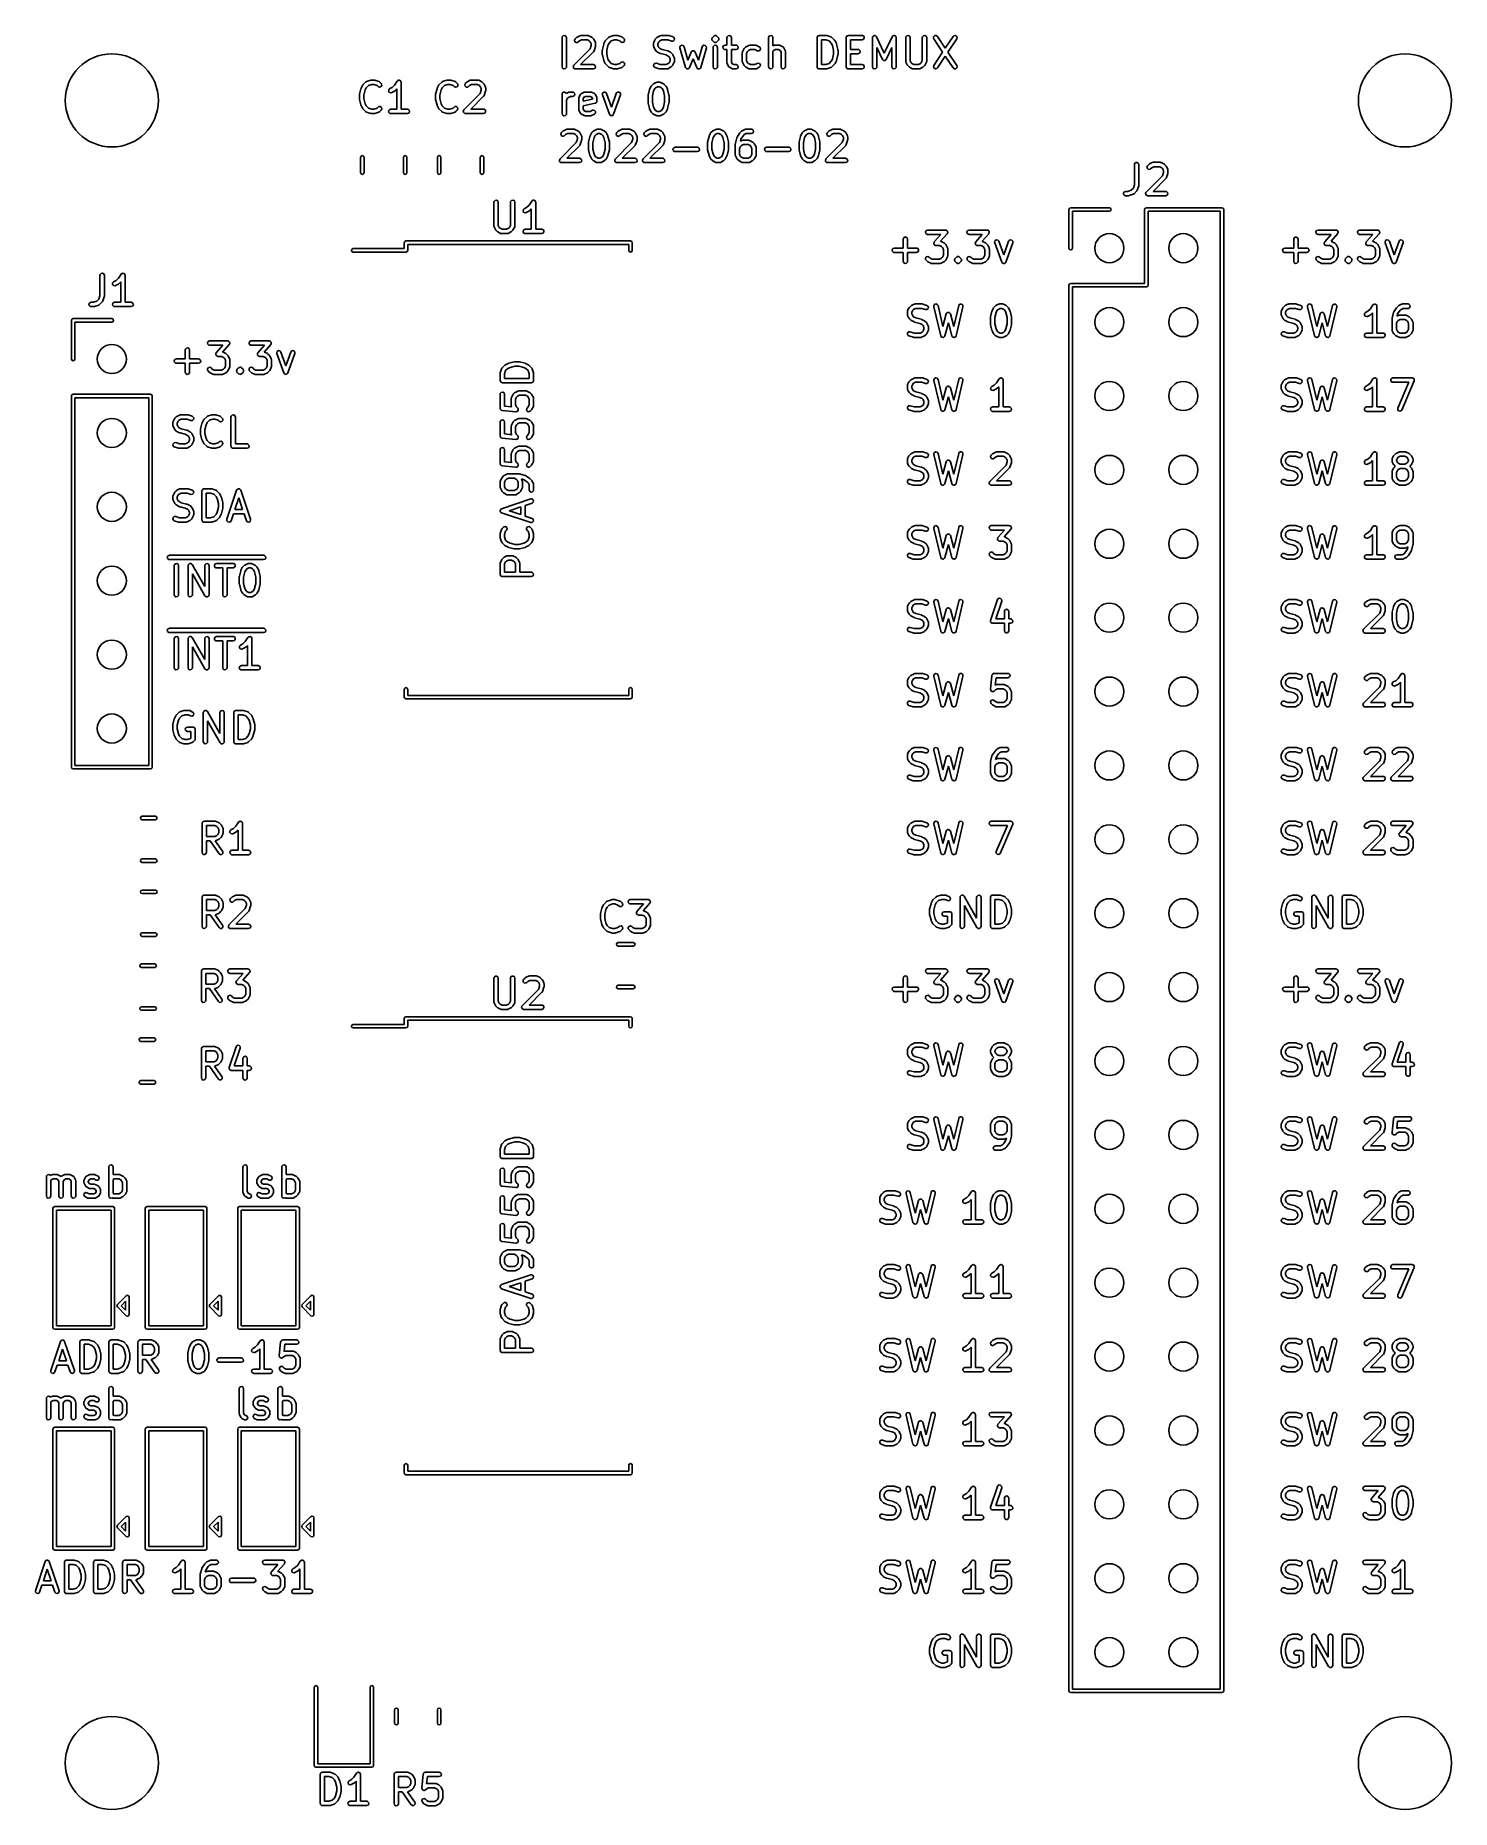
# Model space of a CAD drawing. Extents: x 123.1 to 171.8, y -132.4 to -71.4.
import ezdxf

# ---------------------------------------------------------------- set-up
doc = ezdxf.new("R2010")
doc.units = 0
doc.layers.add('BLACK', color=7, linetype='CONTINUOUS')

msp = doc.modelspace()

# ---------------------------------------------------------------- linework, layer by layer
at = {"layer": 'BLACK', "linetype": 'CONTINUOUS'}
for p, q in [((141.208, -71.5024), (141.213, -71.4767)), ((141.208, -72.5024), (141.208, -71.5024)), ((141.213, -71.4767), (141.246, -71.4374)), ((141.246, -71.4374), (141.296, -71.4285)), ((141.296, -71.4285), (141.341, -71.4542)), ((141.341, -71.4542), (141.358, -71.5024)), ((141.358, -71.5024), (141.358, -72.5024)), ((141.611, -72.4493), (142.17, -71.8904)), ((141.637, -71.5911), (141.659, -71.5446)), ((141.65, -71.6406), (141.637, -71.5911)), ((141.692, -71.6701), (141.65, -71.6406)), ((141.659, -71.5446), (141.706, -71.497)), ((141.743, -71.6656), (141.692, -71.6701)), ((141.706, -71.497), (141.725, -71.4841)), ((141.725, -71.4841), (141.726, -71.4829)), ((141.726, -71.4829), (141.821, -71.4353)), ((141.765, -71.6507), (141.743, -71.6656)), ((141.804, -71.6116), (141.765, -71.6507)), ((141.872, -71.5774), (141.804, -71.6116)), ((141.821, -71.4353), (141.846, -71.4279)), ((141.846, -71.4279), (141.85, -71.4289)), ((141.85, -71.4289), (141.855, -71.4274)), ((141.855, -71.4274), (142.093, -71.4274)), ((142.075, -71.5774), (141.872, -71.5774)), ((142.143, -71.6116), (142.075, -71.5774)), ((142.093, -71.4274), (142.118, -71.4319)), ((142.118, -71.4319), (142.122, -71.4348)), ((142.122, -71.4348), (142.126, -71.4353)), ((142.126, -71.4353), (142.221, -71.4829)), ((142.174, -71.642), (142.143, -71.6116)), ((142.17, -71.8904), (142.208, -71.7759)), ((142.208, -71.7106), (142.174, -71.642)), ((142.208, -71.7759), (142.208, -71.7106)), ((142.221, -71.4829), (142.239, -71.4963)), ((142.239, -71.4963), (142.241, -71.497)), ((142.241, -71.497), (142.289, -71.5446)), ((142.289, -71.5446), (142.301, -71.563)), ((142.307, -71.9547), (142.294, -71.9776)), ((142.301, -71.563), (142.303, -71.5641)), ((142.303, -71.5641), (142.35, -71.6593)), ((142.354, -71.8118), (142.307, -71.9547)), ((142.35, -71.6593), (142.358, -71.6843)), ((142.358, -71.7881), (142.354, -71.8102)), ((142.354, -71.8102), (142.354, -71.8118)), ((142.358, -71.6843), (142.357, -71.6886)), ((142.357, -71.6886), (142.358, -71.6929)), ((142.358, -71.6929), (142.358, -71.7881)), ((142.589, -71.931), (142.592, -71.9162)), ((142.589, -72.0738), (142.589, -71.931)), ((142.591, -71.9128), (142.639, -71.7223)), ((142.592, -71.9162), (142.591, -71.9128)), ((142.639, -71.7223), (142.644, -71.7105)), ((142.644, -71.7105), (142.645, -71.7069)), ((142.645, -71.7069), (142.692, -71.6117)), ((142.692, -71.6117), (142.706, -71.5937)), ((142.706, -71.5922), (142.801, -71.497)), ((142.706, -71.5937), (142.706, -71.5922)), ((142.782, -71.7667), (142.739, -71.9402)), ((142.739, -71.9402), (142.739, -72.0646)), ((142.821, -71.6897), (142.782, -71.7667)), ((142.801, -71.497), (142.823, -71.482)), ((142.895, -71.6156), (142.821, -71.6897)), ((142.823, -71.482), (142.827, -71.4816)), ((142.827, -71.4816), (142.831, -71.4788)), ((142.831, -71.4788), (142.974, -71.4312)), ((143.01, -71.5774), (142.895, -71.6156)), ((142.974, -71.4312), (142.996, -71.4279)), ((142.996, -71.4279), (142.997, -71.4274)), ((142.997, -71.4274), (143.093, -71.4274)), ((143.08, -71.5774), (143.01, -71.5774)), ((143.195, -71.6156), (143.08, -71.5774)), ((143.093, -71.4274), (143.115, -71.4313)), ((143.115, -71.4313), (143.116, -71.4312)), ((143.116, -71.4312), (143.259, -71.4788)), ((143.23, -71.6507), (143.195, -71.6156)), ((143.277, -71.6723), (143.23, -71.6507)), ((143.259, -71.4788), (143.282, -71.4913)), ((143.326, -71.6591), (143.277, -71.6723)), ((143.282, -71.4913), (143.284, -71.4951)), ((143.284, -71.4951), (143.289, -71.497)), ((143.289, -71.497), (143.336, -71.5446)), ((143.356, -71.617), (143.326, -71.6591)), ((143.336, -71.5446), (143.351, -71.5659)), ((143.351, -71.5659), (143.356, -71.617)), ((144.351, -71.6929), (144.355, -71.6672)), ((144.351, -71.7881), (144.351, -71.6929)), ((144.352, -71.7923), (144.351, -71.7881)), ((144.351, -71.7967), (144.352, -71.7923)), ((144.359, -71.8216), (144.351, -71.7967)), ((144.355, -71.6672), (144.358, -71.6638)), ((144.358, -71.6638), (144.359, -71.6593)), ((144.359, -71.6593), (144.406, -71.5641)), ((144.406, -71.9169), (144.359, -71.8216)), ((144.406, -71.5641), (144.42, -71.5461)), ((144.408, -71.918), (144.406, -71.9169)), ((144.421, -71.9364), (144.408, -71.918)), ((144.42, -71.5461), (144.421, -71.5446)), ((144.421, -71.5446), (144.468, -71.497)), ((144.468, -71.984), (144.421, -71.9364)), ((144.468, -71.497), (144.487, -71.4841)), ((144.487, -71.4841), (144.488, -71.4829)), ((144.488, -71.4829), (144.583, -71.4353)), ((144.535, -71.642), (144.501, -71.7106)), ((144.501, -71.7106), (144.501, -71.7704)), ((144.501, -71.7704), (144.535, -71.8389)), ((144.566, -71.6116), (144.535, -71.642)), ((144.535, -71.8389), (144.566, -71.8693)), ((144.634, -71.5774), (144.566, -71.6116)), ((144.566, -71.8693), (144.643, -71.9078)), ((144.583, -71.4353), (144.608, -71.4279)), ((144.608, -71.4279), (144.612, -71.4289)), ((144.612, -71.4289), (144.616, -71.4274)), ((144.616, -71.4274), (144.855, -71.4274)), ((144.842, -71.5774), (144.634, -71.5774)), ((144.643, -71.9078), (144.825, -71.9534)), ((144.825, -71.9534), (144.837, -71.9587)), ((144.837, -71.9587), (144.84, -71.9591)), ((144.84, -71.9591), (144.936, -72.0067)), ((144.974, -71.6212), (144.842, -71.5774)), ((144.855, -71.4274), (144.877, -71.4313)), ((144.877, -71.4313), (144.878, -71.4312)), ((144.878, -71.4312), (145.021, -71.4788)), ((145.025, -71.6198), (144.974, -71.6212)), ((145.021, -71.4788), (145.044, -71.4913)), ((145.063, -71.5857), (145.025, -71.6198)), ((145.044, -71.4913), (145.071, -71.535)), ((145.071, -71.535), (145.063, -71.5857)), ((145.256, -71.8304), (145.277, -71.7836)), ((145.259, -71.8563), (145.256, -71.8304)), ((145.449, -72.523), (145.259, -71.8563)), ((145.277, -71.7836), (145.323, -71.7611)), ((145.323, -71.7611), (145.373, -71.7736)), ((145.373, -71.7736), (145.403, -71.8151)), ((145.403, -71.8151), (145.533, -72.2708)), ((145.676, -71.9651), (145.696, -71.9528)), ((145.696, -71.9528), (145.699, -71.9531)), ((145.699, -71.9531), (145.701, -71.952)), ((145.701, -71.952), (145.724, -71.9568)), ((145.724, -71.9568), (145.747, -71.9601)), ((145.89, -72.2708), (146.021, -71.8151)), ((146.165, -71.8563), (145.974, -72.523)), ((146.021, -71.8151), (146.032, -71.7917)), ((146.032, -71.7917), (146.074, -71.763)), ((146.074, -71.763), (146.125, -71.7683)), ((146.125, -71.7683), (146.161, -71.8051)), ((146.161, -71.8051), (146.165, -71.8563)), ((146.351, -71.5435), (146.354, -71.5373)), ((146.356, -71.5623), (146.351, -71.5435)), ((146.354, -71.5306), (146.365, -71.5146)), ((146.354, -71.5373), (146.354, -71.5306)), ((146.358, -71.5817), (146.356, -71.5623)), ((146.364, -71.5898), (146.358, -71.5817)), ((146.365, -71.593), (146.364, -71.5898)), ((146.365, -71.5146), (146.373, -71.497)), ((146.367, -71.5949), (146.365, -71.593)), ((146.373, -71.603), (146.367, -71.5949)), ((146.373, -71.497), (146.421, -71.4493)), ((146.421, -71.6507), (146.373, -71.603)), ((146.399, -71.8357), (146.403, -71.8101)), ((146.399, -72.5024), (146.399, -71.8357)), ((146.403, -71.8101), (146.436, -71.7708)), ((146.421, -71.4493), (146.429, -71.4437)), ((146.438, -71.6589), (146.421, -71.6507)), ((146.429, -71.4437), (146.431, -71.4409)), ((146.431, -71.4409), (146.434, -71.4401)), ((146.434, -71.44), (146.436, -71.4374)), ((146.434, -71.4401), (146.434, -71.44)), ((146.436, -71.4374), (146.438, -71.4371)), ((146.436, -71.7708), (146.487, -71.7619)), ((146.438, -71.4371), (146.442, -71.4344)), ((146.454, -71.6701), (146.438, -71.6589)), ((146.442, -71.4344), (146.461, -71.4327)), ((146.458, -71.6698), (146.454, -71.6701)), ((146.461, -71.6715), (146.458, -71.6698)), ((146.461, -71.4327), (146.48, -71.4277)), ((146.464, -71.6709), (146.461, -71.6715)), ((146.467, -71.6723), (146.464, -71.6709)), ((146.486, -71.6673), (146.467, -71.6723)), ((146.48, -71.4277), (146.483, -71.4291)), ((146.483, -71.4291), (146.487, -71.4285)), ((146.505, -71.6656), (146.486, -71.6673)), ((146.487, -71.4285), (146.49, -71.4302)), ((146.487, -71.7619), (146.531, -71.7875)), ((146.49, -71.4302), (146.493, -71.4299)), ((146.493, -71.4299), (146.509, -71.4411)), ((146.509, -71.6629), (146.505, -71.6656)), ((146.509, -71.4411), (146.527, -71.4493)), ((146.511, -71.6626), (146.509, -71.6629)), ((146.513, -71.66), (146.511, -71.6626)), ((146.517, -71.6591), (146.513, -71.6599)), ((146.513, -71.6599), (146.513, -71.66)), ((146.519, -71.6563), (146.517, -71.6591)), ((146.527, -71.6507), (146.519, -71.6563)), ((146.527, -71.4493), (146.574, -71.497)), ((146.574, -71.603), (146.527, -71.6507)), ((146.531, -71.7875), (146.549, -71.8357)), ((146.549, -71.8357), (146.549, -72.5024)), ((146.574, -71.497), (146.58, -71.5051)), ((146.582, -71.5854), (146.574, -71.603)), ((146.58, -71.5051), (146.583, -71.507)), ((146.594, -71.5694), (146.582, -71.5854)), ((146.583, -71.507), (146.583, -71.5102)), ((146.583, -71.5102), (146.589, -71.5183)), ((146.589, -71.5183), (146.591, -71.5377)), ((146.591, -71.5377), (146.596, -71.5565)), ((146.596, -71.5565), (146.593, -71.5627)), ((146.593, -71.5627), (146.594, -71.5694)), ((146.733, -71.8227), (146.759, -71.7783)), ((146.742, -71.8732), (146.733, -71.8227)), ((146.781, -71.9062), (146.742, -71.8732)), ((146.759, -71.7783), (146.807, -71.7607)), ((146.807, -71.9107), (146.781, -71.9062)), ((146.807, -71.7607), (146.875, -71.7607)), ((146.875, -71.9107), (146.807, -71.9107)), ((146.875, -71.5024), (146.879, -71.4767)), ((146.875, -71.7607), (146.875, -71.5024)), ((146.875, -72.3595), (146.875, -71.9107)), ((146.879, -71.4767), (146.912, -71.4374)), ((146.912, -71.4374), (146.963, -71.4285)), ((146.963, -71.4285), (147.007, -71.4542)), ((147.007, -71.4542), (147.025, -71.5024)), ((147.025, -71.5024), (147.025, -71.7607)), ((147.025, -71.7607), (147.188, -71.7607)), ((147.188, -71.9107), (147.025, -71.9107)), ((147.025, -71.9107), (147.025, -72.3418)), ((147.188, -71.7607), (147.214, -71.7652)), ((147.236, -71.8932), (147.188, -71.9107)), ((147.214, -71.7652), (147.253, -71.7982)), ((147.262, -71.8487), (147.236, -71.8932)), ((147.253, -71.7982), (147.262, -71.8487)), ((147.406, -71.9926), (147.454, -71.8974)), ((147.454, -71.8974), (147.467, -71.8794)), ((147.467, -71.8794), (147.468, -71.8779)), ((147.468, -71.8779), (147.516, -71.8303)), ((147.516, -71.8303), (147.534, -71.8174)), ((147.534, -71.8174), (147.535, -71.8163)), ((147.535, -71.8163), (147.631, -71.7686)), ((147.613, -71.945), (147.583, -71.9754)), ((147.682, -71.9107), (147.613, -71.945)), ((147.631, -71.7686), (147.655, -71.7612)), ((147.655, -71.7612), (147.66, -71.7622)), ((147.66, -71.7622), (147.664, -71.7607)), ((147.664, -71.7607), (147.855, -71.7607)), ((147.837, -71.9107), (147.682, -71.9107)), ((147.916, -71.9504), (147.837, -71.9107)), ((147.855, -71.7607), (147.88, -71.7652)), ((147.88, -71.7652), (147.884, -71.7681)), ((147.884, -71.7681), (147.888, -71.7686)), ((147.888, -71.7686), (147.983, -71.8163)), ((147.967, -71.9563), (147.916, -71.9504)), ((148.01, -71.928), (147.967, -71.9563)), ((147.983, -71.8163), (148.004, -71.8318)), ((148.004, -71.8318), (148.025, -71.8788)), ((148.025, -71.8788), (148.01, -71.928)), ((148.303, -71.5024), (148.308, -71.4767)), ((148.303, -72.5024), (148.303, -71.5024)), ((148.308, -71.4767), (148.341, -71.4374)), ((148.341, -71.4374), (148.391, -71.4285)), ((148.391, -71.4285), (148.436, -71.4542)), ((148.436, -71.4542), (148.453, -71.5024)), ((148.453, -71.5024), (148.453, -71.7858)), ((148.453, -71.7858), (148.488, -71.7686)), ((148.47, -71.945), (148.453, -71.962)), ((148.539, -71.9107), (148.47, -71.945)), ((148.488, -71.7686), (148.513, -71.7612)), ((148.513, -71.7612), (148.517, -71.7622)), ((148.517, -71.7622), (148.521, -71.7607)), ((148.521, -71.7607), (148.664, -71.7607)), ((148.646, -71.9107), (148.539, -71.9107)), ((148.703, -71.9392), (148.646, -71.9107)), ((148.664, -71.7607), (148.69, -71.7652)), ((148.69, -71.7652), (148.693, -71.7681)), ((148.693, -71.7681), (148.698, -71.7686)), ((148.698, -71.7686), (148.793, -71.8163)), ((148.732, -71.9963), (148.703, -71.9392)), ((148.793, -71.8163), (148.814, -71.8318)), ((148.814, -71.8318), (148.818, -71.8421)), ((148.818, -71.8421), (148.826, -71.8498)), ((148.826, -71.8498), (148.874, -71.945)), ((148.874, -71.945), (148.881, -71.97)), ((149.97, -71.5024), (149.972, -71.4926)), ((149.97, -72.5024), (149.97, -71.5024)), ((149.971, -71.4894), (149.973, -71.4865)), ((149.972, -71.4926), (149.971, -71.4894)), ((149.973, -71.4865), (149.975, -71.4767)), ((149.975, -71.4767), (149.987, -71.4618)), ((149.987, -71.4618), (149.997, -71.4449)), ((149.997, -71.4449), (150.003, -71.4426)), ((150.003, -71.4426), (150.008, -71.4374)), ((150.008, -71.4374), (150.027, -71.434)), ((150.027, -71.434), (150.045, -71.4274)), ((150.045, -71.4274), (150.283, -71.4274)), ((150.12, -71.5774), (150.12, -72.4274)), ((150.271, -71.5774), (150.12, -71.5774)), ((150.385, -71.6156), (150.271, -71.5774)), ((150.283, -71.4274), (150.305, -71.4313)), ((150.305, -71.4313), (150.307, -71.4312)), ((150.307, -71.4312), (150.45, -71.4788)), ((150.46, -71.6897), (150.385, -71.6156)), ((150.45, -71.4788), (150.473, -71.4913)), ((150.498, -71.7667), (150.46, -71.6897)), ((150.473, -71.4913), (150.475, -71.4951)), ((150.475, -71.4951), (150.479, -71.497)), ((150.479, -71.497), (150.574, -71.5922)), ((150.541, -71.9402), (150.498, -71.7667)), ((150.541, -72.0646), (150.541, -71.9402)), ((150.574, -71.5922), (150.587, -71.6106)), ((150.587, -71.6106), (150.588, -71.6117)), ((150.588, -71.6117), (150.636, -71.7069)), ((150.636, -71.7069), (150.64, -71.7193)), ((150.64, -71.7193), (150.642, -71.7223)), ((150.642, -71.7223), (150.689, -71.9128)), ((150.689, -71.9128), (150.69, -71.9277)), ((150.69, -71.9277), (150.691, -71.931)), ((150.691, -71.931), (150.691, -72.0738)), ((150.97, -71.5024), (150.972, -71.4926)), ((150.97, -72.5024), (150.97, -71.5024)), ((150.971, -71.4894), (150.973, -71.4865)), ((150.972, -71.4926), (150.971, -71.4894)), ((150.973, -71.4865), (150.975, -71.4767)), ((150.975, -71.4767), (150.987, -71.4618)), ((150.987, -71.4618), (150.997, -71.4449)), ((150.997, -71.4449), (151.003, -71.4426)), ((151.003, -71.4426), (151.008, -71.4374)), ((151.008, -71.4374), (151.027, -71.434)), ((151.027, -71.434), (151.045, -71.4274)), ((151.045, -71.4274), (151.521, -71.4274)), ((151.521, -71.5774), (151.12, -71.5774)), ((151.12, -71.5774), (151.12, -71.9036)), ((151.12, -71.9036), (151.378, -71.9036)), ((151.378, -71.9036), (151.404, -71.9081)), ((151.404, -71.9081), (151.443, -71.9411)), ((151.443, -71.9411), (151.452, -71.9916)), ((151.521, -71.4274), (151.547, -71.4319)), ((151.569, -71.5598), (151.521, -71.5774)), ((151.547, -71.4319), (151.586, -71.4649)), ((151.595, -71.5154), (151.569, -71.5598)), ((151.586, -71.4649), (151.595, -71.5154)), ((151.875, -71.5024), (151.879, -71.4767)), ((151.875, -72.5024), (151.875, -71.5024)), ((151.879, -71.4767), (151.886, -71.4691)), ((151.886, -71.4691), (151.888, -71.4594)), ((151.888, -71.4594), (151.902, -71.45)), ((151.902, -71.45), (151.912, -71.4374)), ((151.912, -71.4374), (151.922, -71.4357)), ((151.922, -71.4357), (151.93, -71.4299)), ((151.93, -71.4299), (151.947, -71.4314)), ((151.947, -71.4314), (151.963, -71.4285)), ((151.963, -71.4285), (151.971, -71.4335)), ((151.971, -71.4335), (151.981, -71.4344)), ((151.981, -71.4344), (151.993, -71.446)), ((151.993, -71.446), (152.007, -71.4542)), ((152.007, -71.4542), (152.011, -71.4636)), ((152.011, -71.4636), (152.018, -71.4707)), ((152.018, -71.4707), (152.283, -72.0393)), ((152.215, -72.2484), (152.025, -71.8404)), ((152.025, -71.8404), (152.025, -72.5024)), ((152.283, -72.0393), (152.548, -71.4707)), ((152.541, -71.8404), (152.351, -72.2484)), ((152.541, -72.5024), (152.541, -71.8404)), ((152.548, -71.4707), (152.563, -71.4493)), ((152.563, -71.4493), (152.572, -71.4451)), ((152.572, -71.4451), (152.579, -71.4374)), ((152.579, -71.4374), (152.595, -71.4346)), ((152.595, -71.4346), (152.61, -71.4277)), ((152.61, -71.4277), (152.62, -71.4303)), ((152.62, -71.4303), (152.629, -71.4285)), ((152.629, -71.4285), (152.644, -71.4367)), ((152.644, -71.4367), (152.659, -71.441)), ((152.659, -71.441), (152.665, -71.4492)), ((152.665, -71.4492), (152.674, -71.4542)), ((152.674, -71.4542), (152.679, -71.4696)), ((152.679, -71.4696), (152.689, -71.483)), ((152.689, -71.483), (152.688, -71.493)), ((152.688, -71.493), (152.691, -71.5024)), ((152.691, -71.5024), (152.691, -72.5024)), ((153.018, -71.5024), (153.022, -71.4767)), ((153.018, -72.3119), (153.018, -71.5024)), ((153.022, -71.4767), (153.055, -71.4374)), ((153.055, -71.4374), (153.106, -71.4285)), ((153.106, -71.4285), (153.15, -71.4542)), ((153.15, -71.4542), (153.168, -71.5024)), ((153.168, -71.5024), (153.168, -72.2942)), ((153.589, -71.5024), (153.594, -71.4767)), ((153.589, -72.2942), (153.589, -71.5024)), ((153.594, -71.4767), (153.627, -71.4374)), ((153.627, -71.4374), (153.677, -71.4285)), ((153.677, -71.4285), (153.722, -71.4542)), ((153.722, -71.4542), (153.739, -71.5024)), ((153.739, -71.5024), (153.739, -72.3119)), ((153.972, -71.5201), (153.978, -71.4691)), ((153.983, -71.544), (153.972, -71.5201)), ((153.978, -71.4691), (154.015, -71.4337)), ((154.288, -72.0024), (153.983, -71.544)), ((154.015, -71.4337), (154.066, -71.4304)), ((154.066, -71.4304), (154.107, -71.4608)), ((154.107, -71.4608), (154.378, -71.8672)), ((154.378, -71.8672), (154.649, -71.4608)), ((154.774, -71.544), (154.468, -72.0024)), ((154.649, -71.4608), (154.667, -71.4419)), ((154.667, -71.4419), (154.716, -71.4275)), ((154.716, -71.4275), (154.763, -71.4481)), ((154.763, -71.4481), (154.786, -71.4941)), ((154.786, -71.4941), (154.774, -71.544)), ((141.226, -72.5506), (141.208, -72.5024)), ((141.27, -72.5762), (141.226, -72.5506)), ((141.321, -72.5673), (141.27, -72.5762)), ((141.354, -72.528), (141.321, -72.5673)), ((141.358, -72.5024), (141.354, -72.528)), ((141.589, -72.4958), (141.591, -72.4927)), ((141.595, -72.5176), (141.589, -72.4958)), ((141.59, -72.4894), (141.601, -72.4698)), ((141.591, -72.4927), (141.59, -72.4894)), ((141.599, -72.5399), (141.595, -72.5176)), ((141.602, -72.5421), (141.599, -72.5399)), ((141.601, -72.4698), (141.611, -72.4493)), ((141.603, -72.5454), (141.602, -72.5421)), ((141.621, -72.5583), (141.603, -72.5454)), ((141.638, -72.5729), (141.621, -72.5583)), ((142.289, -71.984), (141.845, -72.4274)), ((141.845, -72.4274), (142.283, -72.4274)), ((142.283, -72.4274), (142.309, -72.4319)), ((142.331, -72.5598), (142.283, -72.5774)), ((142.29, -71.9799), (142.289, -71.984)), ((142.294, -71.9776), (142.29, -71.9799)), ((142.309, -72.4319), (142.348, -72.4649)), ((142.357, -72.5154), (142.331, -72.5598)), ((142.348, -72.4649), (142.357, -72.5154)), ((142.59, -72.0771), (142.589, -72.0738)), ((142.591, -72.092), (142.59, -72.0771)), ((142.639, -72.2825), (142.591, -72.092)), ((142.641, -72.2854), (142.639, -72.2825)), ((142.645, -72.2978), (142.641, -72.2854)), ((142.692, -72.3931), (142.645, -72.2978)), ((142.693, -72.3942), (142.692, -72.3931)), ((142.706, -72.4126), (142.693, -72.3942)), ((142.801, -72.5078), (142.706, -72.4126)), ((142.739, -72.0646), (142.782, -72.2381)), ((142.782, -72.2381), (142.821, -72.3151)), ((142.806, -72.5097), (142.801, -72.5078)), ((142.808, -72.5135), (142.806, -72.5097)), ((142.831, -72.5259), (142.808, -72.5135)), ((142.821, -72.3151), (142.895, -72.3892)), ((142.974, -72.5735), (142.831, -72.5259)), ((142.895, -72.3892), (143.01, -72.4274)), ((143.01, -72.4274), (143.08, -72.4274)), ((143.08, -72.4274), (143.195, -72.3892)), ((143.259, -72.5259), (143.116, -72.5735)), ((143.195, -72.3892), (143.23, -72.3541)), ((143.23, -72.3541), (143.251, -72.3392)), ((143.251, -72.3392), (143.303, -72.3347)), ((143.263, -72.5231), (143.259, -72.5259)), ((143.267, -72.5227), (143.263, -72.5231)), ((143.289, -72.5078), (143.267, -72.5227)), ((143.336, -72.4602), (143.289, -72.5078)), ((143.303, -72.3347), (143.345, -72.3641)), ((143.358, -72.4137), (143.336, -72.4602)), ((143.345, -72.3641), (143.358, -72.4137)), ((144.352, -72.4698), (144.36, -72.419)), ((144.379, -72.5135), (144.352, -72.4698)), ((144.36, -72.419), (144.398, -72.385)), ((144.402, -72.5259), (144.379, -72.5135)), ((144.398, -72.385), (144.45, -72.3836)), ((144.545, -72.5735), (144.402, -72.5259)), ((144.45, -72.3836), (144.581, -72.4274)), ((144.47, -71.9847), (144.468, -71.984)), ((144.488, -71.998), (144.47, -71.9847)), ((144.583, -72.0457), (144.488, -71.998)), ((144.581, -72.4274), (144.789, -72.4274)), ((144.586, -72.0461), (144.583, -72.0457)), ((144.598, -72.0513), (144.586, -72.0461)), ((144.781, -72.097), (144.598, -72.0513)), ((144.858, -72.1354), (144.781, -72.097)), ((144.789, -72.4274), (144.858, -72.3931)), ((144.936, -72.5218), (144.84, -72.5695)), ((144.888, -72.1659), (144.858, -72.1354)), ((144.858, -72.3931), (144.888, -72.3627)), ((144.922, -72.2344), (144.888, -72.1659)), ((144.888, -72.3627), (144.922, -72.2942)), ((144.922, -72.2942), (144.922, -72.2344)), ((144.936, -72.0067), (144.954, -72.0201)), ((144.937, -72.5207), (144.936, -72.5218)), ((144.955, -72.5078), (144.937, -72.5207)), ((144.954, -72.0201), (144.955, -72.0208)), ((144.955, -72.0208), (145.003, -72.0684)), ((145.003, -72.4602), (144.955, -72.5078)), ((145.003, -72.0684), (145.016, -72.0868)), ((145.017, -72.4407), (145.003, -72.4587)), ((145.003, -72.4587), (145.003, -72.4602)), ((145.016, -72.0868), (145.017, -72.0879)), ((145.017, -72.0879), (145.064, -72.1831)), ((145.064, -72.3454), (145.017, -72.4407)), ((145.064, -72.1831), (145.072, -72.2081)), ((145.065, -72.341), (145.064, -72.3454)), ((145.068, -72.3376), (145.065, -72.341)), ((145.072, -72.3119), (145.068, -72.3376)), ((145.072, -72.2081), (145.071, -72.2125)), ((145.071, -72.2125), (145.072, -72.2167)), ((145.072, -72.2167), (145.072, -72.3119)), ((145.45, -72.5242), (145.449, -72.523)), ((145.45, -72.5258), (145.45, -72.5242)), ((145.465, -72.5449), (145.45, -72.5258)), ((145.479, -72.5645), (145.465, -72.5449)), ((145.481, -72.5649), (145.479, -72.5645)), ((145.482, -72.5661), (145.481, -72.5649)), ((145.505, -72.5711), (145.482, -72.5661)), ((145.553, -72.5651), (145.532, -72.5766)), ((145.533, -72.2708), (145.642, -71.9983)), ((145.575, -72.5545), (145.553, -72.5651)), ((145.576, -72.5531), (145.575, -72.5545)), ((145.577, -72.5524), (145.576, -72.5531)), ((145.591, -72.5302), (145.577, -72.5524)), ((145.712, -72.2281), (145.591, -72.5302)), ((145.642, -71.9983), (145.652, -71.9825)), ((145.652, -71.9825), (145.653, -71.9798)), ((145.653, -71.9798), (145.654, -71.979)), ((145.654, -71.979), (145.656, -71.9762)), ((145.656, -71.9762), (145.676, -71.9651)), ((145.833, -72.5302), (145.712, -72.2281)), ((145.747, -71.9601), (145.749, -71.9619)), ((145.749, -71.9619), (145.751, -71.9624)), ((145.751, -71.9624), (145.766, -71.9809)), ((145.766, -71.9809), (145.781, -71.9983)), ((145.781, -71.9983), (145.89, -72.2708)), ((145.834, -72.5314), (145.833, -72.5302)), ((145.834, -72.533), (145.834, -72.5314)), ((145.851, -72.5504), (145.834, -72.533)), ((145.867, -72.5685), (145.851, -72.5504)), ((145.868, -72.5687), (145.867, -72.5685)), ((145.869, -72.5698), (145.868, -72.5687)), ((145.94, -72.5615), (145.92, -72.5751)), ((145.961, -72.5488), (145.94, -72.5615)), ((145.962, -72.5473), (145.961, -72.5488)), ((145.963, -72.5464), (145.962, -72.5473)), ((145.974, -72.523), (145.963, -72.5464)), ((146.416, -72.5506), (146.399, -72.5024)), ((146.461, -72.5762), (146.416, -72.5506)), ((146.511, -72.5673), (146.461, -72.5762)), ((146.544, -72.528), (146.511, -72.5673)), ((146.549, -72.5024), (146.544, -72.528)), ((146.876, -72.3637), (146.875, -72.3595)), ((146.875, -72.3681), (146.876, -72.3637)), ((146.883, -72.3931), (146.875, -72.3681)), ((146.93, -72.4883), (146.883, -72.3931)), ((146.938, -72.496), (146.93, -72.4883)), ((146.943, -72.5063), (146.938, -72.496)), ((146.964, -72.5218), (146.943, -72.5063)), ((147.059, -72.5695), (146.964, -72.5218)), ((147.025, -72.3418), (147.053, -72.3989)), ((147.053, -72.3989), (147.11, -72.4274)), ((147.11, -72.4274), (147.188, -72.4274)), ((147.188, -72.4274), (147.214, -72.4319)), ((147.236, -72.5598), (147.188, -72.5774)), ((147.214, -72.4319), (147.253, -72.4649)), ((147.262, -72.5154), (147.236, -72.5598)), ((147.253, -72.4649), (147.262, -72.5154)), ((147.399, -72.0262), (147.403, -72.0005)), ((147.399, -72.3119), (147.399, -72.0262)), ((147.4, -72.3161), (147.399, -72.3119)), ((147.399, -72.3205), (147.4, -72.3161)), ((147.406, -72.3454), (147.399, -72.3205)), ((147.403, -72.0005), (147.406, -71.9971)), ((147.406, -71.9971), (147.406, -71.9926)), ((147.454, -72.4407), (147.406, -72.3454)), ((147.455, -72.4418), (147.454, -72.4407)), ((147.468, -72.4602), (147.455, -72.4418)), ((147.516, -72.5078), (147.468, -72.4602)), ((147.517, -72.5085), (147.516, -72.5078)), ((147.535, -72.5218), (147.517, -72.5085)), ((147.631, -72.5695), (147.535, -72.5218)), ((147.583, -71.9754), (147.549, -72.0439)), ((147.549, -72.0439), (147.549, -72.2942)), ((147.549, -72.2942), (147.583, -72.3627)), ((147.583, -72.3627), (147.613, -72.3931)), ((147.613, -72.3931), (147.682, -72.4274)), ((147.682, -72.4274), (147.837, -72.4274)), ((147.837, -72.4274), (147.916, -72.3877)), ((147.983, -72.5218), (147.888, -72.5695)), ((147.916, -72.3877), (147.941, -72.3803)), ((147.941, -72.3803), (147.991, -72.3922)), ((148.019, -72.4846), (147.983, -72.5218)), ((147.991, -72.3922), (148.022, -72.4334)), ((148.022, -72.4334), (148.019, -72.4846)), ((148.321, -72.5506), (148.303, -72.5024)), ((148.365, -72.5762), (148.321, -72.5506)), ((148.416, -72.5673), (148.365, -72.5762)), ((148.449, -72.528), (148.416, -72.5673)), ((148.453, -72.5024), (148.449, -72.528)), ((148.453, -71.962), (148.453, -72.5024)), ((148.732, -72.5024), (148.732, -71.9963)), ((148.749, -72.5506), (148.732, -72.5024)), ((148.794, -72.5762), (148.749, -72.5506)), ((148.844, -72.5673), (148.794, -72.5762)), ((148.877, -72.528), (148.844, -72.5673)), ((148.882, -72.5024), (148.877, -72.528)), ((148.881, -71.97), (148.88, -71.9744)), ((148.88, -71.9744), (148.882, -71.9786)), ((148.882, -71.9786), (148.882, -72.5024)), ((149.977, -72.5207), (149.97, -72.5024)), ((149.98, -72.5399), (149.977, -72.5207)), ((149.985, -72.5442), (149.98, -72.5399)), ((149.988, -72.5506), (149.985, -72.5442)), ((150.004, -72.5603), (149.988, -72.5506)), ((150.019, -72.5729), (150.004, -72.5603)), ((150.12, -72.4274), (150.271, -72.4274)), ((150.271, -72.4274), (150.385, -72.3892)), ((150.45, -72.5259), (150.307, -72.5735)), ((150.385, -72.3892), (150.46, -72.3151)), ((150.453, -72.5231), (150.45, -72.5259)), ((150.458, -72.5227), (150.453, -72.5231)), ((150.479, -72.5078), (150.458, -72.5227)), ((150.46, -72.3151), (150.498, -72.2381)), ((150.574, -72.4126), (150.479, -72.5078)), ((150.498, -72.2381), (150.541, -72.0646)), ((150.575, -72.4111), (150.574, -72.4126)), ((150.588, -72.3931), (150.575, -72.4111)), ((150.636, -72.2978), (150.588, -72.3931)), ((150.642, -72.2825), (150.636, -72.2943)), ((150.636, -72.2943), (150.636, -72.2978)), ((150.689, -72.092), (150.642, -72.2825)), ((150.691, -72.0738), (150.689, -72.0886)), ((150.689, -72.0886), (150.689, -72.092)), ((150.977, -72.5207), (150.97, -72.5024)), ((150.98, -72.5399), (150.977, -72.5207)), ((150.985, -72.5442), (150.98, -72.5399)), ((150.988, -72.5506), (150.985, -72.5442)), ((151.004, -72.5603), (150.988, -72.5506)), ((151.019, -72.5729), (151.004, -72.5603)), ((151.378, -72.0536), (151.12, -72.0536)), ((151.12, -72.0536), (151.12, -72.4274)), ((151.12, -72.4274), (151.521, -72.4274)), ((151.427, -72.036), (151.378, -72.0536)), ((151.452, -71.9916), (151.427, -72.036)), ((151.521, -72.4274), (151.547, -72.4319)), ((151.569, -72.5598), (151.521, -72.5774)), ((151.547, -72.4319), (151.586, -72.4649)), ((151.595, -72.5154), (151.569, -72.5598)), ((151.586, -72.4649), (151.595, -72.5154)), ((151.892, -72.5506), (151.875, -72.5024)), ((151.937, -72.5762), (151.892, -72.5506)), ((151.987, -72.5673), (151.937, -72.5762)), ((152.02, -72.528), (151.987, -72.5673)), ((152.025, -72.5024), (152.02, -72.528)), ((152.229, -72.2621), (152.215, -72.2484)), ((152.24, -72.2781), (152.229, -72.2621)), ((152.247, -72.2799), (152.24, -72.2781)), ((152.251, -72.2846), (152.247, -72.2799)), ((152.271, -72.2863), (152.251, -72.2846)), ((152.29, -72.2914), (152.271, -72.2863)), ((152.296, -72.2885), (152.29, -72.2914)), ((152.303, -72.2891), (152.296, -72.2885)), ((152.318, -72.2779), (152.303, -72.2891)), ((152.336, -72.2697), (152.318, -72.2779)), ((152.342, -72.2616), (152.336, -72.2697)), ((152.345, -72.2597), (152.342, -72.2616)), ((152.351, -72.2484), (152.345, -72.2565)), ((152.345, -72.2565), (152.345, -72.2597)), ((152.559, -72.5506), (152.541, -72.5024)), ((152.603, -72.5762), (152.559, -72.5506)), ((152.654, -72.5673), (152.603, -72.5762)), ((152.687, -72.528), (152.654, -72.5673)), ((152.691, -72.5024), (152.687, -72.528)), ((153.019, -72.3161), (153.018, -72.3119)), ((153.018, -72.3205), (153.019, -72.3161)), ((153.026, -72.3454), (153.018, -72.3205)), ((153.073, -72.4407), (153.026, -72.3454)), ((153.074, -72.4418), (153.073, -72.4407)), ((153.087, -72.4602), (153.074, -72.4418)), ((153.135, -72.5078), (153.087, -72.4602)), ((153.136, -72.5085), (153.135, -72.5078)), ((153.154, -72.5218), (153.136, -72.5085)), ((153.25, -72.5695), (153.154, -72.5218)), ((153.168, -72.2942), (153.202, -72.3627)), ((153.202, -72.3627), (153.232, -72.3931)), ((153.232, -72.3931), (153.301, -72.4274)), ((153.301, -72.4274), (153.456, -72.4274)), ((153.456, -72.4274), (153.524, -72.3931)), ((153.602, -72.5218), (153.507, -72.5695)), ((153.524, -72.3931), (153.555, -72.3627)), ((153.555, -72.3627), (153.589, -72.2942)), ((153.603, -72.5207), (153.602, -72.5218)), ((153.622, -72.5078), (153.603, -72.5207)), ((153.669, -72.4602), (153.622, -72.5078)), ((153.67, -72.4587), (153.669, -72.4602)), ((153.684, -72.4407), (153.67, -72.4587)), ((153.731, -72.3454), (153.684, -72.4407)), ((153.732, -72.341), (153.731, -72.3454)), ((153.735, -72.3376), (153.732, -72.341)), ((153.739, -72.3119), (153.735, -72.3376)), ((153.97, -72.5106), (153.983, -72.4608)), ((153.993, -72.5566), (153.97, -72.5106)), ((153.983, -72.4608), (154.288, -72.0024)), ((154.04, -72.5772), (153.993, -72.5566)), ((154.089, -72.5628), (154.04, -72.5772)), ((154.107, -72.544), (154.089, -72.5628)), ((154.378, -72.1376), (154.107, -72.544)), ((154.649, -72.544), (154.378, -72.1376)), ((154.468, -72.0024), (154.774, -72.4608)), ((154.691, -72.5744), (154.649, -72.544)), ((154.779, -72.5356), (154.742, -72.5711)), ((154.774, -72.4608), (154.785, -72.4846)), ((154.785, -72.4846), (154.779, -72.5356)), ((134.297, -73.2407), (134.345, -73.1455)), ((134.345, -73.1455), (134.358, -73.1275)), ((134.358, -73.1275), (134.359, -73.126)), ((134.359, -73.126), (134.454, -73.0308)), ((134.454, -73.0308), (134.476, -73.0158)), ((134.548, -73.1494), (134.474, -73.2235)), ((134.476, -73.0158), (134.48, -73.0154)), ((134.48, -73.0154), (134.484, -73.0126)), ((134.484, -73.0126), (134.627, -72.965)), ((134.662, -73.1112), (134.548, -73.1494)), ((134.627, -72.965), (134.649, -72.9617)), ((134.649, -72.9617), (134.65, -72.9612)), ((134.65, -72.9612), (134.745, -72.9612)), ((134.733, -73.1112), (134.662, -73.1112)), ((134.848, -73.1494), (134.733, -73.1112)), ((134.745, -72.9612), (134.768, -72.9651)), ((134.768, -72.9651), (134.769, -72.965)), ((134.769, -72.965), (134.912, -73.0126)), ((134.883, -73.1845), (134.848, -73.1494)), ((134.912, -73.0126), (134.935, -73.0251)), ((134.935, -73.0251), (134.937, -73.0289)), ((134.937, -73.0289), (134.941, -73.0308)), ((134.941, -73.0308), (134.989, -73.0784)), ((135.008, -73.1508), (134.979, -73.1929)), ((134.989, -73.0784), (135.004, -73.0997)), ((135.004, -73.0997), (135.008, -73.1508)), ((135.368, -73.2126), (135.449, -73.1313)), ((135.449, -73.1313), (135.54, -72.9946)), ((135.54, -72.9946), (135.558, -72.9757)), ((135.558, -72.9757), (135.562, -72.9745)), ((135.562, -72.9745), (135.565, -72.9712)), ((135.565, -72.9712), (135.587, -72.9674)), ((135.587, -72.9674), (135.607, -72.9613)), ((135.607, -72.9613), (135.611, -72.9631)), ((135.611, -72.9631), (135.616, -72.9623)), ((135.616, -72.9623), (135.634, -72.9732)), ((135.634, -72.9732), (135.654, -72.9819)), ((135.654, -72.9819), (135.656, -72.9858)), ((135.656, -72.9858), (135.66, -72.988)), ((135.66, -72.988), (135.667, -73.0084)), ((135.667, -73.0084), (135.677, -73.0279)), ((135.677, -73.0279), (135.676, -73.0321)), ((135.676, -73.0321), (135.678, -73.0362)), ((135.678, -73.0362), (135.678, -73.9612)), ((136.914, -73.2407), (136.961, -73.1455)), ((136.961, -73.1455), (136.975, -73.1275)), ((136.975, -73.126), (137.071, -73.0308)), ((136.975, -73.1275), (136.975, -73.126)), ((137.071, -73.0308), (137.092, -73.0158)), ((137.164, -73.1494), (137.09, -73.2235)), ((137.092, -73.0158), (137.096, -73.0154)), ((137.096, -73.0154), (137.1, -73.0126)), ((137.1, -73.0126), (137.243, -72.965)), ((137.279, -73.1112), (137.164, -73.1494)), ((137.243, -72.965), (137.265, -72.9617)), ((137.265, -72.9617), (137.266, -72.9612)), ((137.266, -72.9612), (137.362, -72.9612)), ((137.349, -73.1112), (137.279, -73.1112)), ((137.464, -73.1494), (137.349, -73.1112)), ((137.362, -72.9612), (137.384, -72.9651)), ((137.384, -72.9651), (137.385, -72.965)), ((137.385, -72.965), (137.528, -73.0126)), ((137.499, -73.1845), (137.464, -73.1494)), ((137.528, -73.0126), (137.551, -73.0251)), ((137.551, -73.0251), (137.553, -73.0289)), ((137.553, -73.0289), (137.558, -73.0308)), ((137.558, -73.0308), (137.605, -73.0784)), ((137.625, -73.1508), (137.595, -73.1929)), ((137.605, -73.0784), (137.62, -73.0997)), ((137.62, -73.0997), (137.625, -73.1508)), ((137.858, -73.1249), (137.88, -73.0784)), ((137.872, -73.1744), (137.858, -73.1249)), ((137.914, -73.2039), (137.872, -73.1744)), ((137.88, -73.0784), (137.928, -73.0308)), ((137.928, -73.0308), (137.946, -73.0179)), ((137.946, -73.0179), (137.947, -73.0167)), ((137.947, -73.0167), (138.042, -72.9691)), ((138.025, -73.1454), (137.986, -73.1845)), ((138.094, -73.1112), (138.025, -73.1454)), ((138.042, -72.9691), (138.067, -72.9617)), ((138.067, -72.9617), (138.072, -72.9627)), ((138.072, -72.9627), (138.076, -72.9612)), ((138.076, -72.9612), (138.314, -72.9612)), ((138.296, -73.1112), (138.094, -73.1112)), ((138.365, -73.1454), (138.296, -73.1112)), ((138.314, -72.9612), (138.34, -72.9657)), ((138.34, -72.9657), (138.343, -72.9686)), ((138.343, -72.9686), (138.348, -72.9691)), ((138.348, -72.9691), (138.443, -73.0167)), ((138.395, -73.1758), (138.365, -73.1454)), ((138.43, -73.2444), (138.395, -73.1758)), ((138.443, -73.0167), (138.461, -73.0301)), ((138.461, -73.0301), (138.462, -73.0308)), ((138.462, -73.0308), (138.51, -73.0784)), ((138.51, -73.0784), (138.523, -73.0968)), ((138.523, -73.0968), (138.524, -73.0979)), ((138.524, -73.0979), (138.572, -73.1931)), ((141.643, -72.5737), (141.638, -72.5729)), ((141.645, -72.5748), (141.643, -72.5737)), ((141.648, -72.5745), (141.645, -72.5748)), ((141.664, -72.5774), (141.648, -72.5745)), ((142.283, -72.5774), (141.664, -72.5774)), ((142.975, -72.5735), (142.974, -72.5735)), ((142.997, -72.5774), (142.975, -72.5735)), ((143.093, -72.5774), (142.997, -72.5774)), ((143.094, -72.5768), (143.093, -72.5774)), ((143.116, -72.5735), (143.094, -72.5768)), ((144.216, -73.2693), (144.264, -73.1741)), ((144.264, -73.1741), (144.277, -73.1561)), ((144.277, -73.1561), (144.278, -73.1546)), ((144.278, -73.1546), (144.325, -73.107)), ((144.325, -73.107), (144.344, -73.0941)), ((144.344, -73.0941), (144.345, -73.0929)), ((144.345, -73.0929), (144.44, -73.0453)), ((144.44, -73.0453), (144.465, -73.0379)), ((144.465, -73.0379), (144.469, -73.0389)), ((144.469, -73.0389), (144.474, -73.0374)), ((144.474, -73.0374), (144.569, -73.0374)), ((144.547, -72.5735), (144.545, -72.5735)), ((144.569, -72.5774), (144.547, -72.5735)), ((144.807, -72.5774), (144.569, -72.5774)), ((144.569, -73.0374), (144.594, -73.0419)), ((144.594, -73.0419), (144.598, -73.0448)), ((144.598, -73.0448), (144.602, -73.0453)), ((144.602, -73.0453), (144.698, -73.0929)), ((144.698, -73.0929), (144.716, -73.1063)), ((144.716, -73.1063), (144.717, -73.107)), ((144.717, -73.107), (144.765, -73.1546)), ((144.765, -73.1546), (144.778, -73.173)), ((144.778, -73.173), (144.779, -73.1741)), ((144.779, -73.1741), (144.826, -73.2693)), ((144.811, -72.5758), (144.807, -72.5774)), ((144.815, -72.5769), (144.811, -72.5758)), ((144.84, -72.5695), (144.815, -72.5769)), ((145.529, -72.577), (145.505, -72.5711)), ((145.53, -72.5763), (145.529, -72.577)), ((145.532, -72.5766), (145.53, -72.5763)), ((145.893, -72.5723), (145.869, -72.5698)), ((145.917, -72.5758), (145.893, -72.5723)), ((145.919, -72.575), (145.917, -72.5758)), ((145.92, -72.5751), (145.919, -72.575)), ((147.064, -72.57), (147.059, -72.5695)), ((147.067, -72.5729), (147.064, -72.57)), ((147.093, -72.5774), (147.067, -72.5729)), ((147.188, -72.5774), (147.093, -72.5774)), ((147.635, -72.57), (147.631, -72.5695)), ((147.638, -72.5729), (147.635, -72.57)), ((147.664, -72.5774), (147.638, -72.5729)), ((147.855, -72.5774), (147.664, -72.5774)), ((147.859, -72.5758), (147.855, -72.5774)), ((147.863, -72.5769), (147.859, -72.5758)), ((147.888, -72.5695), (147.863, -72.5769)), ((150.029, -72.5746), (150.019, -72.5729)), ((150.032, -72.5762), (150.029, -72.5746)), ((150.035, -72.5757), (150.032, -72.5762)), ((150.045, -72.5774), (150.035, -72.5757)), ((150.283, -72.5774), (150.045, -72.5774)), ((150.285, -72.5768), (150.283, -72.5774)), ((150.307, -72.5735), (150.285, -72.5768)), ((151.029, -72.5746), (151.019, -72.5729)), ((151.032, -72.5762), (151.029, -72.5746)), ((151.035, -72.5757), (151.032, -72.5762)), ((151.045, -72.5774), (151.035, -72.5757)), ((151.521, -72.5774), (151.045, -72.5774)), ((153.254, -72.57), (153.25, -72.5695)), ((153.257, -72.5729), (153.254, -72.57)), ((153.283, -72.5774), (153.257, -72.5729)), ((153.474, -72.5774), (153.283, -72.5774)), ((153.478, -72.5758), (153.474, -72.5774)), ((153.482, -72.5769), (153.478, -72.5758)), ((153.507, -72.5695), (153.482, -72.5769)), ((154.742, -72.5711), (154.691, -72.5744)), ((134.242, -73.4648), (134.244, -73.45)), ((134.242, -73.6076), (134.242, -73.4648)), ((134.243, -73.6109), (134.242, -73.6076)), ((134.244, -73.6258), (134.243, -73.6109)), ((134.244, -73.4466), (134.292, -73.2561)), ((134.244, -73.45), (134.244, -73.4466)), ((134.292, -73.8163), (134.244, -73.6258)), ((134.292, -73.2561), (134.297, -73.2443)), ((134.297, -73.2443), (134.297, -73.2407)), ((134.435, -73.3005), (134.392, -73.474)), ((134.392, -73.474), (134.392, -73.5984)), ((134.392, -73.5984), (134.435, -73.7719)), ((134.474, -73.2235), (134.435, -73.3005)), ((134.435, -73.7719), (134.474, -73.8489)), ((134.929, -73.2061), (134.883, -73.1845)), ((134.979, -73.1929), (134.929, -73.2061)), ((135.245, -73.3433), (135.248, -73.2921)), ((135.276, -73.3845), (135.245, -73.3433)), ((135.248, -73.2921), (135.283, -73.2548)), ((135.325, -73.3964), (135.276, -73.3845)), ((135.283, -73.2548), (135.368, -73.2126)), ((135.35, -73.389), (135.325, -73.3964)), ((135.446, -73.3414), (135.35, -73.389)), ((135.447, -73.3402), (135.446, -73.3414)), ((135.465, -73.3273), (135.447, -73.3402)), ((135.528, -73.2649), (135.465, -73.3273)), ((135.528, -73.9612), (135.528, -73.2649)), ((136.858, -73.4648), (136.861, -73.45)), ((136.858, -73.6076), (136.858, -73.4648)), ((136.859, -73.6109), (136.858, -73.6076)), ((136.86, -73.6258), (136.859, -73.6109)), ((136.86, -73.4466), (136.908, -73.2561)), ((136.861, -73.45), (136.86, -73.4466)), ((136.908, -73.8163), (136.86, -73.6258)), ((136.908, -73.2561), (136.913, -73.2443)), ((136.913, -73.2443), (136.914, -73.2407)), ((137.051, -73.3005), (137.008, -73.474)), ((137.008, -73.474), (137.008, -73.5984)), ((137.008, -73.5984), (137.051, -73.7719)), ((137.09, -73.2235), (137.051, -73.3005)), ((137.051, -73.7719), (137.09, -73.8489)), ((137.546, -73.2061), (137.499, -73.1845)), ((137.595, -73.1929), (137.546, -73.2061)), ((137.832, -73.9831), (138.391, -73.4242)), ((137.965, -73.1994), (137.914, -73.2039)), ((137.986, -73.1845), (137.965, -73.1994)), ((138.51, -73.5178), (138.067, -73.9612)), ((138.391, -73.4242), (138.43, -73.3097)), ((138.43, -73.3097), (138.43, -73.2444)), ((138.512, -73.5137), (138.51, -73.5178)), ((138.516, -73.5114), (138.512, -73.5137)), ((138.528, -73.4885), (138.516, -73.5114)), ((138.576, -73.3456), (138.528, -73.4885)), ((138.572, -73.1931), (138.579, -73.2181)), ((138.58, -73.3219), (138.576, -73.344)), ((138.576, -73.344), (138.576, -73.3456)), ((138.579, -73.2181), (138.578, -73.2224)), ((138.578, -73.2224), (138.58, -73.2267)), ((138.58, -73.2267), (138.58, -73.3219)), ((141.208, -73.4457), (141.213, -73.4201)), ((141.208, -74.1124), (141.208, -73.4457)), ((141.213, -73.4201), (141.246, -73.3808)), ((141.246, -73.3808), (141.296, -73.3719)), ((141.296, -73.3719), (141.341, -73.3975)), ((141.341, -73.3975), (141.35, -73.4236)), ((141.35, -73.4236), (141.44, -73.3786)), ((141.392, -73.5854), (141.358, -73.6539)), ((141.358, -73.6539), (141.358, -74.1124)), ((141.423, -73.555), (141.392, -73.5854)), ((141.491, -73.5207), (141.423, -73.555)), ((141.44, -73.3786), (141.465, -73.3712)), ((141.465, -73.3712), (141.469, -73.3722)), ((141.469, -73.3722), (141.474, -73.3707)), ((141.474, -73.3707), (141.569, -73.3707)), ((141.569, -73.5207), (141.491, -73.5207)), ((141.569, -73.3707), (141.594, -73.3752)), ((141.617, -73.5032), (141.569, -73.5207)), ((141.594, -73.3752), (141.634, -73.4082)), ((141.643, -73.4587), (141.617, -73.5032)), ((141.634, -73.4082), (141.643, -73.4587)), ((141.78, -73.5886), (141.784, -73.5629)), ((141.78, -73.9695), (141.78, -73.5886)), ((141.784, -73.5629), (141.787, -73.5595)), ((141.787, -73.555), (141.835, -73.4598)), ((141.787, -73.5595), (141.787, -73.555)), ((141.835, -73.4598), (141.851, -73.4389)), ((141.851, -73.4389), (141.861, -73.4344)), ((141.861, -73.4344), (141.869, -73.4263)), ((141.869, -73.4263), (141.964, -73.3786)), ((141.958, -73.5492), (141.93, -73.6063)), ((141.93, -73.6063), (141.93, -73.6876)), ((141.93, -73.6876), (142.256, -73.6223)), ((142.345, -73.7574), (141.93, -73.8405)), ((142.015, -73.5207), (141.958, -73.5492)), ((141.964, -73.3786), (141.989, -73.3712)), ((141.989, -73.3712), (141.993, -73.3722)), ((141.993, -73.3722), (141.997, -73.3707)), ((141.997, -73.3707), (142.188, -73.3707)), ((142.17, -73.5207), (142.015, -73.5207)), ((142.227, -73.5492), (142.17, -73.5207)), ((142.188, -73.3707), (142.214, -73.3752)), ((142.214, -73.3752), (142.217, -73.3781)), ((142.217, -73.3781), (142.221, -73.3786)), ((142.221, -73.3786), (142.317, -73.4263)), ((142.256, -73.6063), (142.227, -73.5492)), ((142.256, -73.6223), (142.256, -73.6063)), ((142.317, -73.4263), (142.338, -73.4418)), ((142.338, -73.4418), (142.342, -73.4521)), ((142.342, -73.4521), (142.35, -73.4598)), ((142.356, -73.7509), (142.345, -73.7574)), ((142.35, -73.4598), (142.398, -73.555)), ((142.368, -73.7488), (142.356, -73.7509)), ((142.377, -73.738), (142.368, -73.7488)), ((142.389, -73.7307), (142.377, -73.738)), ((142.393, -73.719), (142.389, -73.7307)), ((142.401, -73.7095), (142.393, -73.719)), ((142.398, -73.555), (142.405, -73.58)), ((142.406, -73.6838), (142.401, -73.7095)), ((142.405, -73.58), (142.404, -73.5844)), ((142.404, -73.5844), (142.406, -73.5886)), ((142.406, -73.5886), (142.406, -73.6838)), ((142.589, -73.4453), (142.607, -73.3972)), ((142.593, -73.4709), (142.589, -73.4453)), ((142.832, -74.1376), (142.593, -73.4709)), ((142.607, -73.3972), (142.651, -73.3718)), ((142.651, -73.3718), (142.702, -73.381)), ((142.702, -73.381), (142.735, -73.4205)), ((142.735, -73.4205), (142.902, -73.8894)), ((142.902, -73.8894), (143.07, -73.4205)), ((143.211, -73.4709), (142.973, -74.1376)), ((143.07, -73.4205), (143.082, -73.3979)), ((143.082, -73.3979), (143.127, -73.3719)), ((143.127, -73.3719), (143.177, -73.3805)), ((143.177, -73.3805), (143.211, -73.4196)), ((143.211, -73.4196), (143.211, -73.4709)), ((144.16, -73.4933), (144.163, -73.4786)), ((144.16, -73.7314), (144.16, -73.4933)), ((144.162, -73.7347), (144.16, -73.7314)), ((144.163, -73.7496), (144.162, -73.7347)), ((144.163, -73.4751), (144.21, -73.2847)), ((144.163, -73.4786), (144.163, -73.4751)), ((144.21, -73.9401), (144.163, -73.7496)), ((144.21, -73.2847), (144.216, -73.2728)), ((144.216, -73.2728), (144.216, -73.2693)), ((144.354, -73.329), (144.31, -73.5026)), ((144.31, -73.5026), (144.31, -73.7222)), ((144.31, -73.7222), (144.354, -73.8957)), ((144.392, -73.252), (144.354, -73.329)), ((144.423, -73.2216), (144.392, -73.252)), ((144.491, -73.1874), (144.423, -73.2216)), ((144.551, -73.1874), (144.491, -73.1874)), ((144.62, -73.2216), (144.551, -73.1874)), ((144.65, -73.252), (144.62, -73.2216)), ((144.689, -73.329), (144.65, -73.252)), ((144.732, -73.5026), (144.689, -73.329)), ((144.689, -73.8957), (144.732, -73.7222)), ((144.732, -73.7222), (144.732, -73.5026)), ((144.826, -73.2693), (144.83, -73.2817)), ((144.83, -73.2817), (144.832, -73.2847)), ((144.832, -73.2847), (144.88, -73.4751)), ((144.88, -73.7496), (144.832, -73.9401)), ((144.882, -73.7314), (144.879, -73.7462)), ((144.879, -73.7462), (144.88, -73.7496)), ((144.88, -73.4751), (144.881, -73.4901)), ((144.881, -73.4901), (144.882, -73.4933)), ((144.882, -73.4933), (144.882, -73.7314)), ((134.294, -73.8192), (134.292, -73.8163)), ((134.297, -73.8316), (134.294, -73.8192)), ((134.345, -73.9269), (134.297, -73.8316)), ((134.346, -73.928), (134.345, -73.9269)), ((134.359, -73.9464), (134.346, -73.928)), ((134.454, -74.0416), (134.359, -73.9464)), ((134.458, -74.0435), (134.454, -74.0416)), ((134.461, -74.0473), (134.458, -74.0435)), ((134.484, -74.0597), (134.461, -74.0473)), ((134.474, -73.8489), (134.548, -73.923)), ((134.627, -74.1073), (134.484, -74.0597)), ((134.548, -73.923), (134.662, -73.9612)), ((134.628, -74.1073), (134.627, -74.1073)), ((134.65, -74.1112), (134.628, -74.1073)), ((134.745, -74.1112), (134.65, -74.1112)), ((134.662, -73.9612), (134.733, -73.9612)), ((134.733, -73.9612), (134.848, -73.923)), ((134.747, -74.1106), (134.745, -74.1112)), ((134.769, -74.1073), (134.747, -74.1106)), ((134.912, -74.0597), (134.769, -74.1073)), ((134.848, -73.923), (134.883, -73.8879)), ((134.883, -73.8879), (134.904, -73.873)), ((134.904, -73.873), (134.955, -73.8685)), ((134.916, -74.0569), (134.912, -74.0597)), ((134.92, -74.0565), (134.916, -74.0569)), ((134.941, -74.0416), (134.92, -74.0565)), ((134.989, -73.994), (134.941, -74.0416)), ((134.955, -73.8685), (134.997, -73.8979)), ((135.011, -73.9475), (134.989, -73.994)), ((134.997, -73.8979), (135.011, -73.9475)), ((135.243, -74.0232), (135.269, -73.9787)), ((135.252, -74.0737), (135.243, -74.0232)), ((135.291, -74.1067), (135.252, -74.0737)), ((135.269, -73.9787), (135.317, -73.9612)), ((135.317, -74.1112), (135.291, -74.1067)), ((135.317, -73.9612), (135.528, -73.9612)), ((135.888, -74.1112), (135.317, -74.1112)), ((135.678, -73.9612), (135.888, -73.9612)), ((135.888, -73.9612), (135.914, -73.9657)), ((135.937, -74.0936), (135.888, -74.1112)), ((135.914, -73.9657), (135.953, -73.9987)), ((135.962, -74.0492), (135.937, -74.0936)), ((135.953, -73.9987), (135.962, -74.0492)), ((136.91, -73.8192), (136.908, -73.8163)), ((136.914, -73.8316), (136.91, -73.8192)), ((136.961, -73.9269), (136.914, -73.8316)), ((136.962, -73.928), (136.961, -73.9269)), ((136.975, -73.9464), (136.962, -73.928)), ((137.071, -74.0416), (136.975, -73.9464)), ((137.075, -74.0435), (137.071, -74.0416)), ((137.077, -74.0473), (137.075, -74.0435)), ((137.1, -74.0597), (137.077, -74.0473)), ((137.09, -73.8489), (137.164, -73.923)), ((137.243, -74.1073), (137.1, -74.0597)), ((137.164, -73.923), (137.279, -73.9612)), ((137.244, -74.1073), (137.243, -74.1073)), ((137.266, -74.1112), (137.244, -74.1073)), ((137.362, -74.1112), (137.266, -74.1112)), ((137.279, -73.9612), (137.349, -73.9612)), ((137.349, -73.9612), (137.464, -73.923)), ((137.363, -74.1106), (137.362, -74.1112)), ((137.385, -74.1073), (137.363, -74.1106)), ((137.528, -74.0597), (137.385, -74.1073)), ((137.464, -73.923), (137.499, -73.8879)), ((137.499, -73.8879), (137.52, -73.873)), ((137.52, -73.873), (137.572, -73.8685)), ((137.532, -74.0569), (137.528, -74.0597)), ((137.536, -74.0565), (137.532, -74.0569)), ((137.558, -74.0416), (137.536, -74.0565)), ((137.605, -73.994), (137.558, -74.0416)), ((137.572, -73.8685), (137.614, -73.8979)), ((137.627, -73.9475), (137.605, -73.994)), ((137.614, -73.8979), (137.627, -73.9475)), ((137.811, -74.0296), (137.812, -74.0265)), ((137.817, -74.0514), (137.811, -74.0296)), ((137.812, -74.0232), (137.823, -74.0036)), ((137.812, -74.0265), (137.812, -74.0232)), ((137.821, -74.0737), (137.817, -74.0514)), ((137.823, -74.0759), (137.821, -74.0737)), ((137.823, -74.0036), (137.832, -73.9831)), ((137.824, -74.0792), (137.823, -74.0759)), ((137.843, -74.0921), (137.824, -74.0792)), ((137.86, -74.1067), (137.843, -74.0921)), ((137.864, -74.1075), (137.86, -74.1067)), ((137.866, -74.1086), (137.864, -74.1075)), ((137.869, -74.1083), (137.866, -74.1086)), ((137.885, -74.1112), (137.869, -74.1083)), ((138.505, -74.1112), (137.885, -74.1112)), ((138.067, -73.9612), (138.505, -73.9612)), ((138.505, -73.9612), (138.53, -73.9657)), ((138.553, -74.0936), (138.505, -74.1112)), ((138.53, -73.9657), (138.569, -73.9987)), ((138.578, -74.0492), (138.553, -74.0936)), ((138.569, -73.9987), (138.578, -74.0492)), ((141.226, -74.1606), (141.208, -74.1124)), ((141.27, -74.1862), (141.226, -74.1606)), ((141.321, -74.1773), (141.27, -74.1862)), ((141.354, -74.138), (141.321, -74.1773)), ((141.358, -74.1124), (141.354, -74.138)), ((141.781, -73.9737), (141.78, -73.9695)), ((141.78, -73.9781), (141.781, -73.9737)), ((141.787, -74.0031), (141.78, -73.9781)), ((141.835, -74.0983), (141.787, -74.0031)), ((141.843, -74.106), (141.835, -74.0983)), ((141.848, -74.1163), (141.843, -74.106)), ((141.869, -74.1318), (141.848, -74.1163)), ((141.964, -74.1795), (141.869, -74.1318)), ((141.93, -73.8405), (141.93, -73.9518)), ((141.93, -73.9518), (141.958, -74.0089)), ((141.958, -74.0089), (142.015, -74.0374)), ((141.968, -74.18), (141.964, -74.1795)), ((141.972, -74.1829), (141.968, -74.18)), ((141.997, -74.1874), (141.972, -74.1829)), ((142.188, -74.1874), (141.997, -74.1874)), ((142.015, -74.0374), (142.17, -74.0374)), ((142.17, -74.0374), (142.25, -73.9977)), ((142.192, -74.1858), (142.188, -74.1874)), ((142.196, -74.1869), (142.192, -74.1858)), ((142.221, -74.1795), (142.196, -74.1869)), ((142.317, -74.1318), (142.221, -74.1795)), ((142.25, -73.9977), (142.275, -73.9903)), ((142.275, -73.9903), (142.324, -74.0022)), ((142.352, -74.0946), (142.317, -74.1318)), ((142.324, -74.0022), (142.355, -74.0434)), ((142.355, -74.0434), (142.352, -74.0946)), ((142.832, -74.138), (142.832, -74.1376)), ((142.832, -74.1385), (142.832, -74.138)), ((142.848, -74.1577), (142.832, -74.1385)), ((142.864, -74.1771), (142.848, -74.1577)), ((142.865, -74.1772), (142.864, -74.1771)), ((142.865, -74.1776), (142.865, -74.1772)), ((142.89, -74.1818), (142.865, -74.1776)), ((142.915, -74.1863), (142.89, -74.1818)), ((142.916, -74.1862), (142.915, -74.1861)), ((142.915, -74.1861), (142.915, -74.1863)), ((142.937, -74.1734), (142.916, -74.1862)), ((142.959, -74.1609), (142.937, -74.1734)), ((142.96, -74.1602), (142.959, -74.1605)), ((142.959, -74.1605), (142.959, -74.1609)), ((142.973, -74.1376), (142.96, -74.1602)), ((144.212, -73.943), (144.21, -73.9401)), ((144.216, -73.9554), (144.212, -73.943)), ((144.264, -74.0507), (144.216, -73.9554)), ((144.265, -74.0518), (144.264, -74.0507)), ((144.278, -74.0702), (144.265, -74.0518)), ((144.325, -74.1178), (144.278, -74.0702)), ((144.327, -74.1185), (144.325, -74.1178)), ((144.345, -74.1318), (144.327, -74.1185)), ((144.44, -74.1795), (144.345, -74.1318)), ((144.354, -73.8957), (144.392, -73.9727)), ((144.392, -73.9727), (144.423, -74.0031)), ((144.423, -74.0031), (144.491, -74.0374)), ((144.444, -74.18), (144.44, -74.1795)), ((144.448, -74.1829), (144.444, -74.18)), ((144.474, -74.1874), (144.448, -74.1829)), ((144.569, -74.1874), (144.474, -74.1874)), ((144.491, -74.0374), (144.551, -74.0374)), ((144.551, -74.0374), (144.62, -74.0031)), ((144.573, -74.1858), (144.569, -74.1874)), ((144.577, -74.1869), (144.573, -74.1858)), ((144.602, -74.1795), (144.577, -74.1869)), ((144.698, -74.1318), (144.602, -74.1795)), ((144.62, -74.0031), (144.65, -73.9727)), ((144.65, -73.9727), (144.689, -73.8957)), ((144.699, -74.1307), (144.698, -74.1318)), ((144.717, -74.1178), (144.699, -74.1307)), ((144.765, -74.0702), (144.717, -74.1178)), ((144.779, -74.0507), (144.765, -74.0687)), ((144.765, -74.0687), (144.765, -74.0702)), ((144.826, -73.9554), (144.779, -74.0507)), ((144.827, -73.9519), (144.826, -73.9554)), ((144.832, -73.9401), (144.827, -73.9519)), ((141.161, -74.8111), (141.182, -74.7646)), ((141.174, -74.8606), (141.161, -74.8111)), ((141.216, -74.8901), (141.174, -74.8606)), ((141.182, -74.7646), (141.23, -74.717)), ((141.267, -74.8856), (141.216, -74.8901)), ((141.23, -74.717), (141.248, -74.7041)), ((141.248, -74.7041), (141.25, -74.7029)), ((141.25, -74.7029), (141.345, -74.6553)), ((141.289, -74.8707), (141.267, -74.8856)), ((141.328, -74.8316), (141.289, -74.8707)), ((141.396, -74.7974), (141.328, -74.8316)), ((141.345, -74.6553), (141.37, -74.6479)), ((141.37, -74.6479), (141.374, -74.6489)), ((141.374, -74.6489), (141.378, -74.6474)), ((141.378, -74.6474), (141.616, -74.6474)), ((141.599, -74.7974), (141.396, -74.7974)), ((141.667, -74.8316), (141.599, -74.7974)), ((141.616, -74.6474), (141.642, -74.6519)), ((141.642, -74.6519), (141.646, -74.6548)), ((141.646, -74.6548), (141.65, -74.6553)), ((141.65, -74.6553), (141.745, -74.7029)), ((141.698, -74.862), (141.667, -74.8316)), ((141.694, -75.1104), (141.732, -74.9959)), ((141.732, -74.9306), (141.698, -74.862)), ((141.732, -74.9959), (141.732, -74.9306)), ((141.745, -74.7029), (141.763, -74.7163)), ((141.763, -74.7163), (141.765, -74.717)), ((141.765, -74.717), (141.812, -74.7646)), ((141.812, -74.7646), (141.825, -74.783)), ((141.825, -74.783), (141.826, -74.7841)), ((141.826, -74.7841), (141.874, -74.8793)), ((141.874, -74.8793), (141.881, -74.9043)), ((141.882, -75.0081), (141.878, -75.0302)), ((141.881, -74.9043), (141.88, -74.9086)), ((141.88, -74.9086), (141.882, -74.9129)), ((141.882, -74.9129), (141.882, -75.0081)), ((142.115, -75.0851), (142.163, -74.8947)), ((142.163, -74.8947), (142.168, -74.8828)), ((142.168, -74.8793), (142.216, -74.7841)), ((142.168, -74.8828), (142.168, -74.8793)), ((142.216, -74.7841), (142.229, -74.7661)), ((142.229, -74.7661), (142.23, -74.7646)), ((142.23, -74.7646), (142.278, -74.717)), ((142.306, -74.939), (142.263, -75.1126)), ((142.278, -74.717), (142.296, -74.7041)), ((142.296, -74.7041), (142.297, -74.7029)), ((142.297, -74.7029), (142.392, -74.6553)), ((142.345, -74.862), (142.306, -74.939)), ((142.375, -74.8316), (142.345, -74.862)), ((142.444, -74.7974), (142.375, -74.8316)), ((142.392, -74.6553), (142.417, -74.6479)), ((142.417, -74.6479), (142.422, -74.6489)), ((142.422, -74.6489), (142.426, -74.6474)), ((142.426, -74.6474), (142.521, -74.6474)), ((142.503, -74.7974), (142.444, -74.7974)), ((142.572, -74.8316), (142.503, -74.7974)), ((142.521, -74.6474), (142.547, -74.6519)), ((142.547, -74.6519), (142.55, -74.6548)), ((142.55, -74.6548), (142.555, -74.6553)), ((142.555, -74.6553), (142.65, -74.7029)), ((142.602, -74.862), (142.572, -74.8316)), ((142.641, -74.939), (142.602, -74.862)), ((142.684, -75.1126), (142.641, -74.939)), ((142.65, -74.7029), (142.668, -74.7163)), ((142.668, -74.7163), (142.669, -74.717)), ((142.669, -74.717), (142.717, -74.7646)), ((142.717, -74.7646), (142.73, -74.783)), ((142.73, -74.783), (142.731, -74.7841)), ((142.731, -74.7841), (142.779, -74.8793)), ((142.779, -74.8793), (142.782, -74.8917)), ((142.782, -74.8917), (142.784, -74.8947)), ((142.784, -74.8947), (142.832, -75.0851)), ((143.066, -74.8111), (143.087, -74.7646)), ((143.079, -74.8606), (143.066, -74.8111)), ((143.121, -74.8901), (143.079, -74.8606)), ((143.087, -74.7646), (143.135, -74.717)), ((143.172, -74.8856), (143.121, -74.8901)), ((143.135, -74.717), (143.153, -74.7041)), ((143.153, -74.7041), (143.154, -74.7029)), ((143.154, -74.7029), (143.25, -74.6553)), ((143.193, -74.8707), (143.172, -74.8856)), ((143.232, -74.8316), (143.193, -74.8707)), ((143.301, -74.7974), (143.232, -74.8316)), ((143.25, -74.6553), (143.275, -74.6479)), ((143.275, -74.6479), (143.279, -74.6489)), ((143.279, -74.6489), (143.283, -74.6474)), ((143.283, -74.6474), (143.521, -74.6474)), ((143.503, -74.7974), (143.301, -74.7974)), ((143.572, -74.8316), (143.503, -74.7974)), ((143.521, -74.6474), (143.547, -74.6519)), ((143.547, -74.6519), (143.55, -74.6548)), ((143.55, -74.6548), (143.555, -74.6553)), ((143.555, -74.6553), (143.65, -74.7029)), ((143.602, -74.862), (143.572, -74.8316)), ((143.598, -75.1104), (143.637, -74.9959)), ((143.637, -74.9306), (143.602, -74.862)), ((143.637, -74.9959), (143.637, -74.9306)), ((143.65, -74.7029), (143.668, -74.7163)), ((143.668, -74.7163), (143.669, -74.717)), ((143.669, -74.717), (143.717, -74.7646)), ((143.717, -74.7646), (143.73, -74.783)), ((143.73, -74.783), (143.731, -74.7841)), ((143.731, -74.7841), (143.779, -74.8793)), ((143.779, -74.8793), (143.786, -74.9043)), ((143.787, -75.0081), (143.783, -75.0302)), ((143.786, -74.9043), (143.785, -74.9086)), ((143.785, -74.9086), (143.787, -74.9129)), ((143.787, -74.9129), (143.787, -75.0081)), ((144.018, -74.8111), (144.04, -74.7646)), ((144.031, -74.8606), (144.018, -74.8111)), ((144.073, -74.8901), (144.031, -74.8606)), ((144.04, -74.7646), (144.087, -74.717)), ((144.124, -74.8856), (144.073, -74.8901)), ((144.087, -74.717), (144.106, -74.7041)), ((144.106, -74.7041), (144.107, -74.7029)), ((144.107, -74.7029), (144.202, -74.6553)), ((144.146, -74.8707), (144.124, -74.8856)), ((144.185, -74.8316), (144.146, -74.8707)), ((144.253, -74.7974), (144.185, -74.8316)), ((144.202, -74.6553), (144.227, -74.6479)), ((144.227, -74.6479), (144.231, -74.6489)), ((144.231, -74.6489), (144.235, -74.6474)), ((144.235, -74.6474), (144.474, -74.6474)), ((144.456, -74.7974), (144.253, -74.7974)), ((144.524, -74.8316), (144.456, -74.7974)), ((144.474, -74.6474), (144.499, -74.6519)), ((144.499, -74.6519), (144.503, -74.6548)), ((144.503, -74.6548), (144.507, -74.6553)), ((144.507, -74.6553), (144.602, -74.7029)), ((144.555, -74.862), (144.524, -74.8316)), ((144.551, -75.1104), (144.589, -74.9959)), ((144.589, -74.9306), (144.555, -74.862)), ((144.589, -74.9959), (144.589, -74.9306)), ((144.602, -74.7029), (144.62, -74.7163)), ((144.62, -74.7163), (144.622, -74.717)), ((144.622, -74.717), (144.669, -74.7646)), ((144.669, -74.7646), (144.682, -74.783)), ((144.682, -74.783), (144.684, -74.7841)), ((144.684, -74.7841), (144.731, -74.8793)), ((144.731, -74.8793), (144.739, -74.9043)), ((144.739, -75.0081), (144.735, -75.0302)), ((144.739, -74.9043), (144.738, -74.9086)), ((144.738, -74.9086), (144.739, -74.9129)), ((144.739, -74.9129), (144.739, -75.0081)), ((146.21, -75.0851), (146.258, -74.8947)), ((146.258, -74.8947), (146.263, -74.8828)), ((146.263, -74.8828), (146.264, -74.8793)), ((146.264, -74.8793), (146.311, -74.7841)), ((146.311, -74.7841), (146.325, -74.7661)), ((146.325, -74.7646), (146.373, -74.717)), ((146.325, -74.7661), (146.325, -74.7646)), ((146.401, -74.939), (146.358, -75.1126)), ((146.373, -74.717), (146.391, -74.7041)), ((146.391, -74.7041), (146.392, -74.7029)), ((146.392, -74.7029), (146.488, -74.6553)), ((146.44, -74.862), (146.401, -74.939)), ((146.47, -74.8316), (146.44, -74.862)), ((146.539, -74.7974), (146.47, -74.8316)), ((146.488, -74.6553), (146.513, -74.6479)), ((146.513, -74.6479), (146.517, -74.6489)), ((146.517, -74.6489), (146.521, -74.6474)), ((146.521, -74.6474), (146.616, -74.6474)), ((146.599, -74.7974), (146.539, -74.7974)), ((146.667, -74.8316), (146.599, -74.7974)), ((146.616, -74.6474), (146.642, -74.6519)), ((146.642, -74.6519), (146.646, -74.6548)), ((146.646, -74.6548), (146.65, -74.6553)), ((146.65, -74.6553), (146.745, -74.7029)), ((146.698, -74.862), (146.667, -74.8316)), ((146.736, -74.939), (146.698, -74.862)), ((146.78, -75.1126), (146.736, -74.939)), ((146.745, -74.7029), (146.763, -74.7163)), ((146.763, -74.7163), (146.765, -74.717)), ((146.765, -74.717), (146.812, -74.7646)), ((146.812, -74.7646), (146.825, -74.783)), ((146.825, -74.783), (146.826, -74.7841)), ((146.826, -74.7841), (146.874, -74.8793)), ((146.874, -74.8793), (146.878, -74.8917)), ((146.878, -74.8917), (146.88, -74.8947)), ((146.88, -74.8947), (146.927, -75.0851)), ((147.163, -75.1328), (147.21, -74.9423)), ((147.21, -74.9423), (147.221, -74.9193)), ((147.221, -74.9189), (147.316, -74.776)), ((147.221, -74.9193), (147.221, -74.9189)), ((147.316, -74.776), (147.324, -74.7678)), ((147.324, -74.7678), (147.325, -74.7646)), ((147.325, -74.7646), (147.373, -74.717)), ((147.353, -74.9913), (147.334, -75.0654)), ((147.437, -74.8654), (147.353, -74.9913)), ((147.373, -74.717), (147.391, -74.7041)), ((147.391, -74.7041), (147.392, -74.7029)), ((147.392, -74.7029), (147.488, -74.6553)), ((147.47, -74.8316), (147.437, -74.8654)), ((147.539, -74.7974), (147.47, -74.8316)), ((147.488, -74.6553), (147.513, -74.6479)), ((147.513, -74.6479), (147.517, -74.6489)), ((147.517, -74.6489), (147.521, -74.6474)), ((147.521, -74.6474), (147.712, -74.6474)), ((147.712, -74.7974), (147.539, -74.7974)), ((147.712, -74.6474), (147.737, -74.6519)), ((147.76, -74.7798), (147.712, -74.7974)), ((147.737, -74.6519), (147.777, -74.6849)), ((147.786, -74.7354), (147.76, -74.7798)), ((147.777, -74.6849), (147.786, -74.7354)), ((149.353, -75.0851), (149.401, -74.8947)), ((149.401, -74.8947), (149.406, -74.8828)), ((149.406, -74.8793), (149.454, -74.7841)), ((149.406, -74.8828), (149.406, -74.8793)), ((149.454, -74.7841), (149.467, -74.7661)), ((149.467, -74.7661), (149.468, -74.7646)), ((149.468, -74.7646), (149.516, -74.717)), ((149.544, -74.939), (149.501, -75.1126)), ((149.516, -74.717), (149.534, -74.7041)), ((149.534, -74.7041), (149.535, -74.7029)), ((149.535, -74.7029), (149.631, -74.6553)), ((149.583, -74.862), (149.544, -74.939)), ((149.613, -74.8316), (149.583, -74.862)), ((149.682, -74.7974), (149.613, -74.8316)), ((149.631, -74.6553), (149.655, -74.6479)), ((149.655, -74.6479), (149.66, -74.6489)), ((149.66, -74.6489), (149.664, -74.6474)), ((149.664, -74.6474), (149.759, -74.6474)), ((149.742, -74.7974), (149.682, -74.7974)), ((149.81, -74.8316), (149.742, -74.7974)), ((149.759, -74.6474), (149.785, -74.6519)), ((149.785, -74.6519), (149.788, -74.6548)), ((149.788, -74.6548), (149.793, -74.6553)), ((149.793, -74.6553), (149.888, -74.7029)), ((149.841, -74.862), (149.81, -74.8316)), ((149.879, -74.939), (149.841, -74.862)), ((149.922, -75.1126), (149.879, -74.939)), ((149.888, -74.7029), (149.906, -74.7163)), ((149.906, -74.7163), (149.908, -74.717)), ((149.908, -74.717), (149.955, -74.7646)), ((149.955, -74.7646), (149.968, -74.783)), ((149.968, -74.783), (149.969, -74.7841)), ((149.969, -74.7841), (150.017, -74.8793)), ((150.017, -74.8793), (150.021, -74.8917)), ((150.021, -74.8917), (150.023, -74.8947)), ((150.023, -74.8947), (150.07, -75.0851)), ((150.304, -74.8111), (150.325, -74.7646)), ((150.317, -74.8606), (150.304, -74.8111)), ((150.359, -74.8901), (150.317, -74.8606)), ((150.325, -74.7646), (150.373, -74.717)), ((150.41, -74.8856), (150.359, -74.8901)), ((150.373, -74.717), (150.391, -74.7041)), ((150.391, -74.7041), (150.392, -74.7029)), ((150.392, -74.7029), (150.488, -74.6553)), ((150.431, -74.8707), (150.41, -74.8856)), ((150.47, -74.8316), (150.431, -74.8707)), ((150.539, -74.7974), (150.47, -74.8316)), ((150.488, -74.6553), (150.513, -74.6479)), ((150.513, -74.6479), (150.517, -74.6489)), ((150.517, -74.6489), (150.521, -74.6474)), ((150.521, -74.6474), (150.759, -74.6474)), ((150.742, -74.7974), (150.539, -74.7974)), ((150.81, -74.8316), (150.742, -74.7974)), ((150.759, -74.6474), (150.785, -74.6519)), ((150.785, -74.6519), (150.788, -74.6548)), ((150.788, -74.6548), (150.793, -74.6553)), ((150.793, -74.6553), (150.888, -74.7029)), ((150.841, -74.862), (150.81, -74.8316)), ((150.837, -75.1104), (150.875, -74.9959)), ((150.875, -74.9306), (150.841, -74.862)), ((150.875, -74.9959), (150.875, -74.9306)), ((150.888, -74.7029), (150.906, -74.7163)), ((150.906, -74.7163), (150.908, -74.717)), ((150.908, -74.717), (150.955, -74.7646)), ((150.955, -74.7646), (150.968, -74.783)), ((150.968, -74.783), (150.969, -74.7841)), ((150.969, -74.7841), (151.017, -74.8793)), ((151.017, -74.8793), (151.024, -74.9043)), ((151.025, -75.0081), (151.021, -75.0302)), ((151.024, -74.9043), (151.023, -74.9086)), ((151.023, -74.9086), (151.025, -74.9129)), ((151.025, -74.9129), (151.025, -75.0081)), ((134.282, -75.6187), (134.3, -75.5763)), ((134.3, -75.5763), (134.342, -75.5587)), ((134.342, -75.5587), (134.385, -75.5763)), ((134.385, -75.5763), (134.402, -75.6187)), ((135.752, -75.6187), (135.77, -75.5763)), ((135.77, -75.5763), (135.812, -75.5587)), ((135.812, -75.5587), (135.855, -75.5763)), ((135.855, -75.5763), (135.872, -75.6187)), ((136.924, -75.6187), (136.941, -75.5763)), ((136.941, -75.5763), (136.984, -75.5587)), ((136.984, -75.5587), (137.026, -75.5763)), ((137.026, -75.5763), (137.044, -75.6187)), ((138.394, -75.6187), (138.411, -75.5763)), ((138.411, -75.5763), (138.454, -75.5587)), ((138.454, -75.5587), (138.496, -75.5763)), ((138.496, -75.5763), (138.514, -75.6187)), ((141.135, -75.6693), (141.694, -75.1104)), ((141.812, -75.204), (141.369, -75.6474)), ((141.814, -75.1999), (141.812, -75.204)), ((141.818, -75.1976), (141.814, -75.1999)), ((141.83, -75.1747), (141.818, -75.1976)), ((141.878, -75.0318), (141.83, -75.1747)), ((141.878, -75.0302), (141.878, -75.0318)), ((142.113, -75.1033), (142.115, -75.0886)), ((142.113, -75.3414), (142.113, -75.1033)), ((142.114, -75.3447), (142.113, -75.3414)), ((142.115, -75.3596), (142.114, -75.3447)), ((142.115, -75.0886), (142.115, -75.0851)), ((142.163, -75.5501), (142.115, -75.3596)), ((142.165, -75.553), (142.163, -75.5501)), ((142.168, -75.5654), (142.165, -75.553)), ((142.216, -75.6607), (142.168, -75.5654)), ((142.263, -75.1126), (142.263, -75.3322)), ((142.263, -75.3322), (142.306, -75.5057)), ((142.306, -75.5057), (142.345, -75.5827)), ((142.345, -75.5827), (142.375, -75.6131)), ((142.375, -75.6131), (142.444, -75.6474)), ((142.503, -75.6474), (142.572, -75.6131)), ((142.572, -75.6131), (142.602, -75.5827)), ((142.602, -75.5827), (142.641, -75.5057)), ((142.641, -75.5057), (142.684, -75.3322)), ((142.684, -75.3322), (142.684, -75.1126)), ((142.779, -75.5654), (142.731, -75.6607)), ((142.784, -75.5501), (142.779, -75.5619)), ((142.779, -75.5619), (142.779, -75.5654)), ((142.832, -75.3596), (142.784, -75.5501)), ((142.832, -75.0851), (142.833, -75.1001)), ((142.834, -75.3414), (142.832, -75.3562)), ((142.832, -75.3562), (142.832, -75.3596)), ((142.833, -75.1001), (142.834, -75.1033)), ((142.834, -75.1033), (142.834, -75.3414)), ((143.04, -75.6693), (143.598, -75.1104)), ((143.717, -75.204), (143.274, -75.6474)), ((143.719, -75.1999), (143.717, -75.204)), ((143.723, -75.1976), (143.719, -75.1999)), ((143.735, -75.1747), (143.723, -75.1976)), ((143.783, -75.0318), (143.735, -75.1747)), ((143.783, -75.0302), (143.783, -75.0318)), ((143.992, -75.6693), (144.551, -75.1104)), ((144.669, -75.204), (144.226, -75.6474)), ((144.671, -75.1999), (144.669, -75.204)), ((144.675, -75.1976), (144.671, -75.1999)), ((144.688, -75.1747), (144.675, -75.1976)), ((144.735, -75.0318), (144.688, -75.1747)), ((144.735, -75.0302), (144.735, -75.0318)), ((145.019, -75.3284), (145.044, -75.284)), ((145.028, -75.3789), (145.019, -75.3284)), ((145.067, -75.4119), (145.028, -75.3789)), ((145.044, -75.284), (145.093, -75.2664)), ((145.093, -75.4164), (145.067, -75.4119)), ((145.093, -75.2664), (145.855, -75.2664)), ((145.855, -75.4164), (145.093, -75.4164)), ((145.855, -75.2664), (145.88, -75.271)), ((145.903, -75.3989), (145.855, -75.4164)), ((145.88, -75.271), (145.919, -75.3039)), ((145.928, -75.3545), (145.903, -75.3989)), ((145.919, -75.3039), (145.928, -75.3545)), ((146.208, -75.1033), (146.211, -75.0886)), ((146.208, -75.3414), (146.208, -75.1033)), ((146.209, -75.3447), (146.208, -75.3414)), ((146.21, -75.3596), (146.209, -75.3447)), ((146.211, -75.0886), (146.21, -75.0851)), ((146.258, -75.5501), (146.21, -75.3596)), ((146.26, -75.553), (146.258, -75.5501)), ((146.264, -75.5654), (146.26, -75.553)), ((146.311, -75.6607), (146.264, -75.5654)), ((146.358, -75.1126), (146.358, -75.3322)), ((146.358, -75.3322), (146.401, -75.5057)), ((146.401, -75.5057), (146.44, -75.5827)), ((146.44, -75.5827), (146.47, -75.6131)), ((146.47, -75.6131), (146.539, -75.6474)), ((146.599, -75.6474), (146.667, -75.6131)), ((146.667, -75.6131), (146.698, -75.5827)), ((146.698, -75.5827), (146.736, -75.5057)), ((146.736, -75.5057), (146.78, -75.3322)), ((146.78, -75.3322), (146.78, -75.1126)), ((146.874, -75.5654), (146.826, -75.6607)), ((146.88, -75.5501), (146.874, -75.5619)), ((146.874, -75.5619), (146.874, -75.5654)), ((146.927, -75.3596), (146.88, -75.5501)), ((146.927, -75.0851), (146.928, -75.1001)), ((146.93, -75.3414), (146.927, -75.3562)), ((146.927, -75.3562), (146.927, -75.3596)), ((146.928, -75.1001), (146.93, -75.1033)), ((146.93, -75.1033), (146.93, -75.3414)), ((147.16, -75.151), (147.163, -75.1362)), ((147.16, -75.5319), (147.16, -75.151)), ((147.162, -75.5361), (147.16, -75.5319)), ((147.161, -75.5405), (147.162, -75.5361)), ((147.168, -75.5654), (147.161, -75.5405)), ((147.163, -75.1362), (147.163, -75.1328)), ((147.216, -75.6607), (147.168, -75.5654)), ((147.345, -75.243), (147.31, -75.3115)), ((147.31, -75.3115), (147.31, -75.5142)), ((147.31, -75.5142), (147.345, -75.5827)), ((147.334, -75.0654), (147.392, -75.0363)), ((147.375, -75.2126), (147.345, -75.243)), ((147.345, -75.5827), (147.375, -75.6131)), ((147.444, -75.1783), (147.375, -75.2126)), ((147.375, -75.6131), (147.444, -75.6474)), ((147.392, -75.0363), (147.417, -75.0288)), ((147.417, -75.0288), (147.422, -75.0299)), ((147.422, -75.0299), (147.426, -75.0283)), ((147.426, -75.0283), (147.616, -75.0283)), ((147.599, -75.1783), (147.444, -75.1783)), ((147.667, -75.2126), (147.599, -75.1783)), ((147.599, -75.6474), (147.667, -75.6131)), ((147.616, -75.0283), (147.642, -75.0329)), ((147.642, -75.0329), (147.646, -75.0357)), ((147.646, -75.0357), (147.65, -75.0363)), ((147.65, -75.0363), (147.745, -75.0839)), ((147.698, -75.243), (147.667, -75.2126)), ((147.667, -75.6131), (147.698, -75.5827)), ((147.732, -75.3115), (147.698, -75.243)), ((147.698, -75.5827), (147.732, -75.5142)), ((147.732, -75.5142), (147.732, -75.3115)), ((147.745, -75.0839), (147.763, -75.0972)), ((147.763, -75.0972), (147.765, -75.0979)), ((147.765, -75.0979), (147.812, -75.1455)), ((147.812, -75.1455), (147.825, -75.1639)), ((147.825, -75.1639), (147.826, -75.165)), ((147.826, -75.165), (147.874, -75.2603)), ((147.874, -75.5654), (147.826, -75.6607)), ((147.874, -75.2603), (147.881, -75.2852)), ((147.877, -75.5576), (147.874, -75.561)), ((147.874, -75.561), (147.874, -75.5654)), ((147.882, -75.5319), (147.877, -75.5576)), ((147.881, -75.2852), (147.88, -75.2896)), ((147.88, -75.2896), (147.882, -75.2938)), ((147.882, -75.2938), (147.882, -75.5319)), ((148.162, -75.3284), (148.187, -75.284)), ((148.171, -75.3789), (148.162, -75.3284)), ((148.21, -75.4119), (148.171, -75.3789)), ((148.187, -75.284), (148.235, -75.2664)), ((148.235, -75.4164), (148.21, -75.4119)), ((148.235, -75.2664), (148.997, -75.2664)), ((148.997, -75.4164), (148.235, -75.4164)), ((148.997, -75.2664), (149.023, -75.271)), ((149.046, -75.3989), (148.997, -75.4164)), ((149.023, -75.271), (149.062, -75.3039)), ((149.071, -75.3545), (149.046, -75.3989)), ((149.062, -75.3039), (149.071, -75.3545)), ((149.351, -75.1033), (149.354, -75.0886)), ((149.351, -75.3414), (149.351, -75.1033)), ((149.352, -75.3447), (149.351, -75.3414)), ((149.353, -75.3596), (149.352, -75.3447)), ((149.354, -75.0886), (149.353, -75.0851)), ((149.401, -75.5501), (149.353, -75.3596)), ((149.403, -75.553), (149.401, -75.5501)), ((149.406, -75.5654), (149.403, -75.553)), ((149.454, -75.6607), (149.406, -75.5654)), ((149.501, -75.1126), (149.501, -75.3322)), ((149.501, -75.3322), (149.544, -75.5057)), ((149.544, -75.5057), (149.583, -75.5827)), ((149.583, -75.5827), (149.613, -75.6131)), ((149.613, -75.6131), (149.682, -75.6474)), ((149.742, -75.6474), (149.81, -75.6131)), ((149.81, -75.6131), (149.841, -75.5827)), ((149.841, -75.5827), (149.879, -75.5057)), ((149.879, -75.5057), (149.922, -75.3322)), ((149.922, -75.3322), (149.922, -75.1126)), ((150.017, -75.5654), (149.969, -75.6607)), ((150.023, -75.5501), (150.017, -75.5619)), ((150.017, -75.5619), (150.017, -75.5654)), ((150.07, -75.3596), (150.023, -75.5501)), ((150.07, -75.0851), (150.071, -75.1001)), ((150.072, -75.3414), (150.07, -75.3562)), ((150.07, -75.3562), (150.07, -75.3596)), ((150.071, -75.1001), (150.072, -75.1033)), ((150.072, -75.1033), (150.072, -75.3414)), ((150.278, -75.6693), (150.837, -75.1104)), ((150.955, -75.204), (150.512, -75.6474)), ((150.957, -75.1999), (150.955, -75.204)), ((150.961, -75.1976), (150.957, -75.1999)), ((150.973, -75.1747), (150.961, -75.1976)), ((151.021, -75.0318), (150.973, -75.1747)), ((151.021, -75.0302), (151.021, -75.0318)), ((134.282, -76.1413), (134.282, -75.6187)), ((134.3, -76.1837), (134.282, -76.1413)), ((134.342, -76.2013), (134.3, -76.1837)), ((134.385, -76.1837), (134.342, -76.2013)), ((134.402, -76.1413), (134.385, -76.1837)), ((134.402, -75.6187), (134.402, -76.1413)), ((135.752, -76.1413), (135.752, -75.6187)), ((135.77, -76.1837), (135.752, -76.1413)), ((135.812, -76.2013), (135.77, -76.1837)), ((135.855, -76.1837), (135.812, -76.2013)), ((135.872, -76.1413), (135.855, -76.1837)), ((135.872, -75.6187), (135.872, -76.1413)), ((136.924, -76.1413), (136.924, -75.6187)), ((136.941, -76.1837), (136.924, -76.1413)), ((136.984, -76.2013), (136.941, -76.1837)), ((137.026, -76.1837), (136.984, -76.2013)), ((137.044, -76.1413), (137.026, -76.1837)), ((137.044, -75.6187), (137.044, -76.1413)), ((138.394, -76.1413), (138.394, -75.6187)), ((138.411, -76.1837), (138.394, -76.1413)), ((138.454, -76.2013), (138.411, -76.1837)), ((138.496, -76.1837), (138.454, -76.2013)), ((138.514, -76.1413), (138.496, -76.1837)), ((138.514, -75.6187), (138.514, -76.1413)), ((141.113, -75.7158), (141.115, -75.7127)), ((141.119, -75.7376), (141.113, -75.7158)), ((141.114, -75.7094), (141.125, -75.6898)), ((141.115, -75.7127), (141.114, -75.7094)), ((141.123, -75.7599), (141.119, -75.7376)), ((141.126, -75.7621), (141.123, -75.7599)), ((141.125, -75.6898), (141.135, -75.6693)), ((141.126, -75.7654), (141.126, -75.7621)), ((141.145, -75.7783), (141.126, -75.7654)), ((141.162, -75.7929), (141.145, -75.7783)), ((141.167, -75.7937), (141.162, -75.7929)), ((141.168, -75.7948), (141.167, -75.7937)), ((141.172, -75.7945), (141.168, -75.7948)), ((141.188, -75.7974), (141.172, -75.7945)), ((141.807, -75.7974), (141.188, -75.7974)), ((141.369, -75.6474), (141.807, -75.6474)), ((141.807, -75.6474), (141.833, -75.6519)), ((141.855, -75.7798), (141.807, -75.7974)), ((141.833, -75.6519), (141.872, -75.6849)), ((141.881, -75.7354), (141.855, -75.7798)), ((141.872, -75.6849), (141.881, -75.7354)), ((142.217, -75.6618), (142.216, -75.6607)), ((142.23, -75.6802), (142.217, -75.6618)), ((142.278, -75.7278), (142.23, -75.6802)), ((142.279, -75.7285), (142.278, -75.7278)), ((142.297, -75.7418), (142.279, -75.7285)), ((142.392, -75.7895), (142.297, -75.7418)), ((142.397, -75.79), (142.392, -75.7895)), ((142.4, -75.7929), (142.397, -75.79)), ((142.426, -75.7974), (142.4, -75.7929)), ((142.521, -75.7974), (142.426, -75.7974)), ((142.444, -75.6474), (142.503, -75.6474)), ((142.525, -75.7958), (142.521, -75.7974)), ((142.53, -75.7969), (142.525, -75.7958)), ((142.555, -75.7895), (142.53, -75.7969)), ((142.65, -75.7418), (142.555, -75.7895)), ((142.651, -75.7407), (142.65, -75.7418)), ((142.669, -75.7278), (142.651, -75.7407)), ((142.717, -75.6802), (142.669, -75.7278)), ((142.718, -75.6787), (142.717, -75.6802)), ((142.731, -75.6607), (142.718, -75.6787)), ((143.018, -75.7158), (143.019, -75.7127)), ((143.024, -75.7376), (143.018, -75.7158)), ((143.019, -75.7094), (143.03, -75.6898)), ((143.019, -75.7127), (143.019, -75.7094)), ((143.028, -75.7599), (143.024, -75.7376)), ((143.03, -75.7621), (143.028, -75.7599)), ((143.03, -75.6898), (143.04, -75.6693)), ((143.031, -75.7654), (143.03, -75.7621)), ((143.05, -75.7783), (143.031, -75.7654)), ((143.067, -75.7929), (143.05, -75.7783)), ((143.072, -75.7937), (143.067, -75.7929)), ((143.073, -75.7948), (143.072, -75.7937)), ((143.076, -75.7945), (143.073, -75.7948)), ((143.093, -75.7974), (143.076, -75.7945)), ((143.712, -75.7974), (143.093, -75.7974)), ((143.274, -75.6474), (143.712, -75.6474)), ((143.712, -75.6474), (143.737, -75.6519)), ((143.76, -75.7798), (143.712, -75.7974)), ((143.737, -75.6519), (143.777, -75.6849)), ((143.786, -75.7354), (143.76, -75.7798)), ((143.777, -75.6849), (143.786, -75.7354)), ((143.97, -75.7158), (143.972, -75.7127)), ((143.976, -75.7376), (143.97, -75.7158)), ((143.971, -75.7094), (143.982, -75.6898)), ((143.972, -75.7127), (143.971, -75.7094)), ((143.98, -75.7599), (143.976, -75.7376)), ((143.983, -75.7621), (143.98, -75.7599)), ((143.982, -75.6898), (143.992, -75.6693)), ((143.984, -75.7654), (143.983, -75.7621)), ((144.002, -75.7783), (143.984, -75.7654)), ((144.019, -75.7929), (144.002, -75.7783)), ((144.024, -75.7937), (144.019, -75.7929)), ((144.026, -75.7948), (144.024, -75.7937)), ((144.029, -75.7945), (144.026, -75.7948)), ((144.045, -75.7974), (144.029, -75.7945)), ((144.664, -75.7974), (144.045, -75.7974)), ((144.226, -75.6474), (144.664, -75.6474)), ((144.664, -75.6474), (144.69, -75.6519)), ((144.712, -75.7798), (144.664, -75.7974)), ((144.69, -75.6519), (144.729, -75.6849)), ((144.738, -75.7354), (144.712, -75.7798)), ((144.729, -75.6849), (144.738, -75.7354)), ((146.312, -75.6618), (146.311, -75.6607)), ((146.325, -75.6802), (146.312, -75.6618)), ((146.373, -75.7278), (146.325, -75.6802)), ((146.374, -75.7285), (146.373, -75.7278)), ((146.392, -75.7418), (146.374, -75.7285)), ((146.488, -75.7895), (146.392, -75.7418)), ((146.492, -75.79), (146.488, -75.7895)), ((146.496, -75.7929), (146.492, -75.79)), ((146.521, -75.7974), (146.496, -75.7929)), ((146.616, -75.7974), (146.521, -75.7974)), ((146.539, -75.6474), (146.599, -75.6474)), ((146.621, -75.7958), (146.616, -75.7974)), ((146.625, -75.7969), (146.621, -75.7958)), ((146.65, -75.7895), (146.625, -75.7969)), ((146.745, -75.7418), (146.65, -75.7895)), ((146.746, -75.7407), (146.745, -75.7418)), ((146.765, -75.7278), (146.746, -75.7407)), ((146.812, -75.6802), (146.765, -75.7278)), ((146.813, -75.6787), (146.812, -75.6802)), ((146.826, -75.6607), (146.813, -75.6787)), ((147.217, -75.6618), (147.216, -75.6607)), ((147.23, -75.6802), (147.217, -75.6618)), ((147.278, -75.7278), (147.23, -75.6802)), ((147.279, -75.7285), (147.278, -75.7278)), ((147.297, -75.7418), (147.279, -75.7285)), ((147.392, -75.7895), (147.297, -75.7418)), ((147.397, -75.79), (147.392, -75.7895)), ((147.4, -75.7929), (147.397, -75.79)), ((147.426, -75.7974), (147.4, -75.7929)), ((147.616, -75.7974), (147.426, -75.7974)), ((147.444, -75.6474), (147.599, -75.6474)), ((147.621, -75.7958), (147.616, -75.7974)), ((147.625, -75.7969), (147.621, -75.7958)), ((147.65, -75.7895), (147.625, -75.7969)), ((147.745, -75.7418), (147.65, -75.7895)), ((147.746, -75.7407), (147.745, -75.7418)), ((147.765, -75.7278), (147.746, -75.7407)), ((147.812, -75.6802), (147.765, -75.7278)), ((147.813, -75.6787), (147.812, -75.6802)), ((147.826, -75.6607), (147.813, -75.6787)), ((149.455, -75.6618), (149.454, -75.6607)), ((149.468, -75.6802), (149.455, -75.6618)), ((149.516, -75.7278), (149.468, -75.6802)), ((149.517, -75.7285), (149.516, -75.7278)), ((149.535, -75.7418), (149.517, -75.7285)), ((149.631, -75.7895), (149.535, -75.7418)), ((149.635, -75.79), (149.631, -75.7895)), ((149.638, -75.7929), (149.635, -75.79)), ((149.664, -75.7974), (149.638, -75.7929)), ((149.759, -75.7974), (149.664, -75.7974)), ((149.682, -75.6474), (149.742, -75.6474)), ((149.763, -75.7958), (149.759, -75.7974)), ((149.768, -75.7969), (149.763, -75.7958)), ((149.793, -75.7895), (149.768, -75.7969)), ((149.888, -75.7418), (149.793, -75.7895)), ((149.889, -75.7407), (149.888, -75.7418)), ((149.908, -75.7278), (149.889, -75.7407)), ((149.955, -75.6802), (149.908, -75.7278)), ((149.956, -75.6787), (149.955, -75.6802)), ((149.969, -75.6607), (149.956, -75.6787)), ((150.256, -75.7158), (150.257, -75.7127)), ((150.262, -75.7376), (150.256, -75.7158)), ((150.257, -75.7094), (150.268, -75.6898)), ((150.257, -75.7127), (150.257, -75.7094)), ((150.266, -75.7599), (150.262, -75.7376)), ((150.268, -75.7621), (150.266, -75.7599)), ((150.268, -75.6898), (150.278, -75.6693)), ((150.269, -75.7654), (150.268, -75.7621)), ((150.288, -75.7783), (150.269, -75.7654)), ((150.305, -75.7929), (150.288, -75.7783)), ((150.31, -75.7937), (150.305, -75.7929)), ((150.311, -75.7948), (150.31, -75.7937)), ((150.315, -75.7945), (150.311, -75.7948)), ((150.331, -75.7974), (150.315, -75.7945)), ((150.95, -75.7974), (150.331, -75.7974)), ((150.512, -75.6474), (150.95, -75.6474)), ((150.95, -75.6474), (150.975, -75.6519)), ((150.998, -75.7798), (150.95, -75.7974)), ((150.975, -75.6519), (151.015, -75.6849)), ((151.024, -75.7354), (150.998, -75.7798)), ((151.015, -75.6849), (151.024, -75.7354)), ((160.882, -75.8624), (160.886, -75.8367)), ((160.882, -76.5645), (160.882, -75.8624)), ((160.886, -75.8367), (160.919, -75.7974)), ((160.919, -75.7974), (160.97, -75.7885)), ((160.97, -75.7885), (161.014, -75.8142)), ((161.014, -75.8142), (161.032, -75.8624)), ((161.032, -75.8624), (161.032, -76.5767)), ((161.311, -75.9511), (161.332, -75.9046)), ((161.324, -76.0006), (161.311, -75.9511)), ((161.366, -76.0301), (161.324, -76.0006)), ((161.332, -75.9046), (161.38, -75.857)), ((161.417, -76.0256), (161.366, -76.0301)), ((161.38, -75.857), (161.398, -75.8441)), ((161.398, -75.8441), (161.399, -75.8429)), ((161.399, -75.8429), (161.495, -75.7953)), ((161.438, -76.0107), (161.417, -76.0256)), ((161.477, -75.9716), (161.438, -76.0107)), ((161.546, -75.9374), (161.477, -75.9716)), ((161.495, -75.7953), (161.52, -75.7879)), ((161.52, -75.7879), (161.524, -75.7889)), ((161.524, -75.7889), (161.528, -75.7874)), ((161.528, -75.7874), (161.766, -75.7874)), ((161.748, -75.9374), (161.546, -75.9374)), ((161.817, -75.9716), (161.748, -75.9374)), ((161.766, -75.7874), (161.792, -75.7919)), ((161.792, -75.7919), (161.795, -75.7948)), ((161.795, -75.7948), (161.8, -75.7953)), ((161.8, -75.7953), (161.895, -75.8429)), ((161.847, -76.002), (161.817, -75.9716)), ((161.843, -76.2504), (161.882, -76.1359)), ((161.882, -76.0706), (161.847, -76.002)), ((161.882, -76.1359), (161.882, -76.0706)), ((161.895, -75.8429), (161.913, -75.8563)), ((161.913, -75.8563), (161.914, -75.857)), ((161.914, -75.857), (161.962, -75.9046)), ((161.962, -75.9046), (161.975, -75.923)), ((161.975, -75.923), (161.976, -75.9241)), ((161.976, -75.9241), (162.024, -76.0193)), ((162.028, -76.1718), (161.98, -76.3147)), ((162.024, -76.0193), (162.031, -76.0443)), ((162.032, -76.1481), (162.028, -76.1702)), ((162.028, -76.1702), (162.028, -76.1718)), ((162.031, -76.0443), (162.03, -76.0486)), ((162.03, -76.0486), (162.032, -76.0529)), ((162.032, -76.0529), (162.032, -76.1481)), ((160.502, -76.8494), (160.528, -76.8049)), ((160.528, -76.8049), (160.576, -76.7874)), ((160.576, -76.7874), (160.659, -76.7874)), ((160.659, -76.7874), (160.773, -76.7492)), ((160.773, -76.7492), (160.843, -76.679)), ((160.843, -76.679), (160.882, -76.5645)), ((160.962, -76.7726), (160.867, -76.8678)), ((160.964, -76.7685), (160.962, -76.7726)), ((160.968, -76.7661), (160.964, -76.7685)), ((160.98, -76.7432), (160.968, -76.7661)), ((161.028, -76.6004), (160.98, -76.7432)), ((161.032, -76.5767), (161.028, -76.5987)), ((161.028, -76.5987), (161.028, -76.6004)), ((161.264, -76.8494), (161.275, -76.8298)), ((161.275, -76.8298), (161.285, -76.8093)), ((161.285, -76.8093), (161.843, -76.2504)), ((161.962, -76.344), (161.519, -76.7874)), ((161.519, -76.7874), (161.957, -76.7874)), ((161.957, -76.7874), (161.982, -76.7919)), ((161.964, -76.3399), (161.962, -76.344)), ((161.968, -76.3376), (161.964, -76.3399)), ((161.98, -76.3147), (161.968, -76.3376)), ((161.982, -76.7919), (162.022, -76.8249)), ((162.022, -76.8249), (162.031, -76.8754)), ((138.863, -77.1624), (138.868, -77.1367)), ((138.863, -77.9719), (138.863, -77.1624)), ((138.868, -77.1367), (138.901, -77.0974)), ((138.901, -77.0974), (138.951, -77.0885)), ((138.951, -77.0885), (138.996, -77.1142)), ((138.996, -77.1142), (139.013, -77.1624)), ((139.013, -77.1624), (139.013, -77.9542)), ((139.435, -77.1624), (139.439, -77.1367)), ((139.435, -77.9542), (139.435, -77.1624)), ((139.439, -77.1367), (139.472, -77.0974)), ((139.472, -77.0974), (139.523, -77.0885)), ((139.523, -77.0885), (139.567, -77.1142)), ((139.567, -77.1142), (139.585, -77.1624)), ((139.585, -77.1624), (139.585, -77.9719)), ((139.866, -77.4695), (139.869, -77.4183)), ((139.869, -77.4183), (139.905, -77.381)), ((139.905, -77.381), (139.989, -77.3388)), ((139.989, -77.3388), (140.07, -77.2575)), ((140.07, -77.2575), (140.161, -77.1208)), ((140.149, -77.3911), (140.086, -77.4535)), ((140.149, -78.0874), (140.149, -77.3911)), ((140.161, -77.1208), (140.179, -77.1019)), ((140.179, -77.1019), (140.184, -77.1007)), ((140.184, -77.1007), (140.186, -77.0974)), ((140.186, -77.0974), (140.208, -77.0936)), ((140.208, -77.0936), (140.229, -77.0875)), ((140.229, -77.0875), (140.233, -77.0893)), ((140.233, -77.0893), (140.237, -77.0885)), ((140.237, -77.0885), (140.256, -77.0994)), ((140.256, -77.0994), (140.276, -77.1081)), ((140.276, -77.1081), (140.278, -77.112)), ((140.278, -77.112), (140.281, -77.1142)), ((140.281, -77.1142), (140.289, -77.1346)), ((140.289, -77.1346), (140.298, -77.1541)), ((140.298, -77.1541), (140.297, -77.1583)), ((140.297, -77.1583), (140.299, -77.1624)), ((140.299, -77.1624), (140.299, -78.0874)), ((158.63, -77.41), (158.648, -77.3676)), ((158.63, -78.74), (158.63, -77.41)), ((158.648, -77.3676), (158.69, -77.35)), ((158.69, -77.35), (160.02, -77.35)), ((160.02, -77.35), (160.062, -77.3676)), ((160.062, -77.3676), (160.08, -77.41)), ((160.08, -77.41), (160.062, -77.4524)), ((160.511, -76.8999), (160.502, -76.8494)), ((160.55, -76.9329), (160.511, -76.8999)), ((160.576, -76.9374), (160.55, -76.9329)), ((160.671, -76.9374), (160.576, -76.9374)), ((160.672, -76.9368), (160.671, -76.9374)), ((160.695, -76.9335), (160.672, -76.9368)), ((160.838, -76.8859), (160.695, -76.9335)), ((160.841, -76.8831), (160.838, -76.8859)), ((160.846, -76.8827), (160.841, -76.8831)), ((160.867, -76.8678), (160.846, -76.8827)), ((161.23, -77.41), (161.248, -77.3676)), ((161.23, -79.95), (161.23, -77.41)), ((161.248, -77.3676), (161.29, -77.35)), ((161.263, -76.8558), (161.264, -76.8527)), ((161.269, -76.8776), (161.263, -76.8558)), ((161.264, -76.8527), (161.264, -76.8494)), ((161.273, -76.8999), (161.269, -76.8776)), ((161.275, -76.9021), (161.273, -76.8999)), ((161.276, -76.9054), (161.275, -76.9021)), ((161.295, -76.9183), (161.276, -76.9054)), ((161.29, -77.35), (163.89, -77.35)), ((161.312, -76.9329), (161.295, -76.9183)), ((161.317, -76.9337), (161.312, -76.9329)), ((161.318, -76.9348), (161.317, -76.9337)), ((161.321, -76.9345), (161.318, -76.9348)), ((161.338, -76.9374), (161.321, -76.9345)), ((161.957, -76.9374), (161.338, -76.9374)), ((162.005, -76.9198), (161.957, -76.9374)), ((162.031, -76.8754), (162.005, -76.9198)), ((163.89, -77.35), (163.932, -77.3676)), ((163.932, -77.3676), (163.95, -77.41)), ((163.95, -77.41), (163.95, -128.33)), ((138.865, -77.9761), (138.863, -77.9719)), ((138.864, -77.9805), (138.865, -77.9761)), ((138.871, -78.0054), (138.864, -77.9805)), ((138.919, -78.1007), (138.871, -78.0054)), ((139.013, -77.9542), (139.047, -78.0227)), ((139.047, -78.0227), (139.078, -78.0531)), ((139.078, -78.0531), (139.146, -78.0874)), ((139.301, -78.0874), (139.37, -78.0531)), ((139.37, -78.0531), (139.4, -78.0227)), ((139.4, -78.0227), (139.435, -77.9542)), ((139.577, -78.0054), (139.529, -78.1007)), ((139.58, -77.9976), (139.577, -78.001)), ((139.577, -78.001), (139.577, -78.0054)), ((139.585, -77.9719), (139.58, -77.9976)), ((139.897, -77.5107), (139.866, -77.4695)), ((139.947, -77.5226), (139.897, -77.5107)), ((139.972, -77.5152), (139.947, -77.5226)), ((140.067, -77.4676), (139.972, -77.5152)), ((140.068, -77.4664), (140.067, -77.4676)), ((140.086, -77.4535), (140.068, -77.4664)), ((160.02, -77.47), (158.75, -77.47)), ((158.75, -77.47), (158.75, -78.74)), ((160.062, -77.4524), (160.02, -77.47)), ((163.83, -77.47), (161.35, -77.47)), ((161.35, -77.47), (161.35, -80.01)), ((163.83, -128.27), (163.83, -77.47)), ((135.78, -78.55), (135.798, -78.5076)), ((135.78, -78.755), (135.78, -78.55)), ((135.798, -78.5076), (135.84, -78.49)), ((135.84, -78.49), (143.56, -78.49)), ((143.5, -78.61), (135.9, -78.61)), ((135.9, -78.61), (135.9, -78.815)), ((138.92, -78.1018), (138.919, -78.1007)), ((138.933, -78.1202), (138.92, -78.1018)), ((138.98, -78.1678), (138.933, -78.1202)), ((138.982, -78.1685), (138.98, -78.1678)), ((139, -78.1818), (138.982, -78.1685)), ((139.095, -78.2295), (139, -78.1818)), ((139.099, -78.23), (139.095, -78.2295)), ((139.103, -78.2329), (139.099, -78.23)), ((139.129, -78.2374), (139.103, -78.2329)), ((139.319, -78.2374), (139.129, -78.2374)), ((139.146, -78.0874), (139.301, -78.0874)), ((139.323, -78.2358), (139.319, -78.2374)), ((139.328, -78.2369), (139.323, -78.2358)), ((139.353, -78.2295), (139.328, -78.2369)), ((139.448, -78.1818), (139.353, -78.2295)), ((139.449, -78.1807), (139.448, -78.1818)), ((139.467, -78.1678), (139.449, -78.1807)), ((139.515, -78.1202), (139.467, -78.1678)), ((139.516, -78.1187), (139.515, -78.1202)), ((139.529, -78.1007), (139.516, -78.1187)), ((139.864, -78.1494), (139.89, -78.1049)), ((139.873, -78.1999), (139.864, -78.1494)), ((139.912, -78.2329), (139.873, -78.1999)), ((139.89, -78.1049), (139.938, -78.0874)), ((139.938, -78.2374), (139.912, -78.2329)), ((139.938, -78.0874), (140.149, -78.0874)), ((140.51, -78.2374), (139.938, -78.2374)), ((140.299, -78.0874), (140.51, -78.0874)), ((140.51, -78.0874), (140.535, -78.0919)), ((140.558, -78.2198), (140.51, -78.2374)), ((140.535, -78.0919), (140.574, -78.1249)), ((140.583, -78.1754), (140.558, -78.2198)), ((140.574, -78.1249), (140.583, -78.1754)), ((143.5, -78.815), (143.5, -78.61)), ((143.56, -78.49), (143.602, -78.5076)), ((143.602, -78.5076), (143.62, -78.55)), ((143.62, -78.55), (143.62, -78.815)), ((152.933, -78.4305), (152.938, -78.4048)), ((152.933, -78.7364), (152.933, -78.4305)), ((152.938, -78.4048), (152.971, -78.3655)), ((152.971, -78.3655), (153.021, -78.3566)), ((153.021, -78.3566), (153.066, -78.3823)), ((153.066, -78.3823), (153.083, -78.4305)), ((153.083, -78.4305), (153.083, -78.7364)), ((153.696, -78.1794), (153.722, -78.1349)), ((153.705, -78.2299), (153.696, -78.1794)), ((153.744, -78.2629), (153.705, -78.2299)), ((153.722, -78.1349), (153.77, -78.1174)), ((153.77, -78.2674), (153.744, -78.2629)), ((153.77, -78.1174), (154.389, -78.1174)), ((154.224, -78.2674), (153.77, -78.2674)), ((153.981, -78.5718), (153.983, -78.5662)), ((153.987, -78.5909), (153.981, -78.5718)), ((153.982, -78.5603), (153.992, -78.5428)), ((153.983, -78.5662), (153.982, -78.5603)), ((153.991, -78.6108), (153.987, -78.5909)), ((153.995, -78.6147), (153.991, -78.6108)), ((153.992, -78.5428), (153.999, -78.5239)), ((153.997, -78.6203), (153.995, -78.6147)), ((154.015, -78.6308), (153.997, -78.6203)), ((153.999, -78.5239), (154.224, -78.2674)), ((154.03, -78.6438), (154.015, -78.6308)), ((154.039, -78.6453), (154.03, -78.6438)), ((154.041, -78.6469), (154.039, -78.6453)), ((154.045, -78.6464), (154.041, -78.6469)), ((154.056, -78.6483), (154.045, -78.6464)), ((154.181, -78.6483), (154.056, -78.6483)), ((154.249, -78.6826), (154.181, -78.6483)), ((154.445, -78.2418), (154.218, -78.5018)), ((154.218, -78.5018), (154.224, -78.5029)), ((154.224, -78.5029), (154.228, -78.5057)), ((154.228, -78.5057), (154.232, -78.5063)), ((154.232, -78.5063), (154.327, -78.5539)), ((154.327, -78.5539), (154.345, -78.5672)), ((154.345, -78.5672), (154.347, -78.5679)), ((154.347, -78.5679), (154.394, -78.6155)), ((154.389, -78.1174), (154.4, -78.1193)), ((154.394, -78.6155), (154.407, -78.6339)), ((154.4, -78.1193), (154.404, -78.1188)), ((154.404, -78.1188), (154.406, -78.1204)), ((154.406, -78.1204), (154.415, -78.1219)), ((154.407, -78.6339), (154.409, -78.635)), ((154.409, -78.635), (154.456, -78.7303)), ((154.415, -78.1219), (154.43, -78.1349)), ((154.43, -78.1349), (154.447, -78.1454)), ((154.453, -78.2229), (154.445, -78.2418)), ((154.447, -78.1454), (154.449, -78.151)), ((154.449, -78.151), (154.454, -78.1549)), ((154.463, -78.2054), (154.453, -78.2229)), ((154.454, -78.1549), (154.458, -78.1748)), ((154.458, -78.1748), (154.464, -78.1939)), ((154.464, -78.1939), (154.462, -78.1995)), ((154.462, -78.1995), (154.463, -78.2054)), ((155.125, -78.1794), (155.15, -78.1349)), ((155.134, -78.2299), (155.125, -78.1794)), ((155.173, -78.2629), (155.134, -78.2299)), ((155.15, -78.1349), (155.199, -78.1174)), ((155.199, -78.2674), (155.173, -78.2629)), ((155.199, -78.1174), (155.818, -78.1174)), ((155.652, -78.2674), (155.199, -78.2674)), ((155.409, -78.5718), (155.411, -78.5662)), ((155.416, -78.5909), (155.409, -78.5718)), ((155.41, -78.5603), (155.421, -78.5428)), ((155.411, -78.5662), (155.41, -78.5603)), ((155.419, -78.6108), (155.416, -78.5909)), ((155.424, -78.6147), (155.419, -78.6108)), ((155.421, -78.5428), (155.428, -78.5239)), ((155.426, -78.6203), (155.424, -78.6147)), ((155.443, -78.6308), (155.426, -78.6203)), ((155.428, -78.5239), (155.652, -78.2674)), ((155.459, -78.6438), (155.443, -78.6308)), ((155.467, -78.6453), (155.459, -78.6438)), ((155.47, -78.6469), (155.467, -78.6453)), ((155.473, -78.6464), (155.47, -78.6469)), ((155.484, -78.6483), (155.473, -78.6464)), ((155.609, -78.6483), (155.484, -78.6483)), ((155.678, -78.6826), (155.609, -78.6483)), ((155.874, -78.2418), (155.647, -78.5018)), ((155.647, -78.5018), (155.653, -78.5029)), ((155.653, -78.5029), (155.656, -78.5057)), ((155.656, -78.5057), (155.661, -78.5063)), ((155.661, -78.5063), (155.756, -78.5539)), ((155.756, -78.5539), (155.774, -78.5672)), ((155.774, -78.5672), (155.775, -78.5679)), ((155.775, -78.5679), (155.823, -78.6155)), ((155.818, -78.1174), (155.829, -78.1193)), ((155.823, -78.6155), (155.836, -78.6339)), ((155.829, -78.1193), (155.832, -78.1188)), ((155.832, -78.1188), (155.835, -78.1204)), ((155.835, -78.1204), (155.843, -78.1219)), ((155.836, -78.6339), (155.837, -78.635)), ((155.837, -78.635), (155.885, -78.7303)), ((155.843, -78.1219), (155.859, -78.1349)), ((155.859, -78.1349), (155.876, -78.1454)), ((155.881, -78.2229), (155.874, -78.2418)), ((155.876, -78.1454), (155.878, -78.151)), ((155.878, -78.151), (155.883, -78.1549)), ((155.891, -78.2054), (155.881, -78.2229)), ((155.883, -78.1549), (155.886, -78.1748)), ((155.886, -78.1748), (155.893, -78.1939)), ((155.893, -78.1939), (155.89, -78.1995)), ((155.89, -78.1995), (155.891, -78.2054)), ((156.076, -78.5253), (156.094, -78.4772)), ((156.08, -78.5509), (156.076, -78.5253)), ((156.318, -79.2176), (156.08, -78.5509)), ((156.094, -78.4772), (156.138, -78.4518)), ((156.138, -78.4518), (156.189, -78.461)), ((156.189, -78.461), (156.222, -78.5005)), ((156.222, -78.5005), (156.389, -78.9694)), ((156.389, -78.9694), (156.557, -78.5005)), ((156.698, -78.5509), (156.46, -79.2176)), ((156.557, -78.5005), (156.569, -78.4779)), ((156.569, -78.4779), (156.614, -78.4519)), ((156.614, -78.4519), (156.664, -78.4605)), ((156.664, -78.4605), (156.697, -78.4996)), ((156.697, -78.4996), (156.698, -78.5509)), ((166.354, -78.4305), (166.359, -78.4048)), ((166.354, -78.7364), (166.354, -78.4305)), ((166.359, -78.4048), (166.392, -78.3655)), ((166.392, -78.3655), (166.442, -78.3566)), ((166.442, -78.3566), (166.487, -78.3823)), ((166.487, -78.3823), (166.504, -78.4305)), ((166.504, -78.4305), (166.504, -78.7364)), ((167.117, -78.1794), (167.143, -78.1349)), ((167.126, -78.2299), (167.117, -78.1794)), ((167.165, -78.2629), (167.126, -78.2299)), ((167.143, -78.1349), (167.191, -78.1174)), ((167.191, -78.2674), (167.165, -78.2629)), ((167.191, -78.1174), (167.81, -78.1174)), ((167.645, -78.2674), (167.191, -78.2674)), ((167.402, -78.5718), (167.404, -78.5662)), ((167.408, -78.5909), (167.402, -78.5718)), ((167.403, -78.5603), (167.413, -78.5428)), ((167.404, -78.5662), (167.403, -78.5603)), ((167.412, -78.6108), (167.408, -78.5909)), ((167.416, -78.6147), (167.412, -78.6108)), ((167.413, -78.5428), (167.42, -78.5239)), ((167.418, -78.6203), (167.416, -78.6147)), ((167.436, -78.6308), (167.418, -78.6203)), ((167.42, -78.5239), (167.645, -78.2674)), ((167.451, -78.6438), (167.436, -78.6308)), ((167.459, -78.6453), (167.451, -78.6438)), ((167.462, -78.6469), (167.459, -78.6453)), ((167.466, -78.6464), (167.462, -78.6469)), ((167.477, -78.6483), (167.466, -78.6464)), ((167.602, -78.6483), (167.477, -78.6483)), ((167.67, -78.6826), (167.602, -78.6483)), ((167.866, -78.2418), (167.639, -78.5018)), ((167.639, -78.5018), (167.645, -78.5029)), ((167.645, -78.5029), (167.649, -78.5057)), ((167.649, -78.5057), (167.653, -78.5063)), ((167.653, -78.5063), (167.748, -78.5539)), ((167.748, -78.5539), (167.766, -78.5672)), ((167.766, -78.5672), (167.768, -78.5679)), ((167.768, -78.5679), (167.815, -78.6155)), ((167.81, -78.1174), (167.821, -78.1193)), ((167.815, -78.6155), (167.828, -78.6339)), ((167.821, -78.1193), (167.825, -78.1188)), ((167.825, -78.1188), (167.827, -78.1204)), ((167.827, -78.1204), (167.836, -78.1219)), ((167.828, -78.6339), (167.829, -78.635)), ((167.829, -78.635), (167.877, -78.7303)), ((167.836, -78.1219), (167.851, -78.1349)), ((167.851, -78.1349), (167.868, -78.1454)), ((167.874, -78.2229), (167.866, -78.2418)), ((167.868, -78.1454), (167.87, -78.151)), ((167.87, -78.151), (167.875, -78.1549)), ((167.884, -78.2054), (167.874, -78.2229)), ((167.875, -78.1549), (167.878, -78.1748)), ((167.878, -78.1748), (167.885, -78.1939)), ((167.885, -78.1939), (167.883, -78.1995)), ((167.883, -78.1995), (167.884, -78.2054)), ((168.546, -78.1794), (168.571, -78.1349)), ((168.555, -78.2299), (168.546, -78.1794)), ((168.594, -78.2629), (168.555, -78.2299)), ((168.571, -78.1349), (168.62, -78.1174)), ((168.62, -78.2674), (168.594, -78.2629)), ((168.62, -78.1174), (169.239, -78.1174)), ((169.073, -78.2674), (168.62, -78.2674)), ((168.83, -78.5718), (168.832, -78.5662)), ((168.837, -78.5909), (168.83, -78.5718)), ((168.831, -78.5603), (168.841, -78.5428)), ((168.832, -78.5662), (168.831, -78.5603)), ((168.84, -78.6108), (168.837, -78.5909)), ((168.845, -78.6147), (168.84, -78.6108)), ((168.841, -78.5428), (168.849, -78.5239)), ((168.847, -78.6203), (168.845, -78.6147)), ((168.864, -78.6308), (168.847, -78.6203)), ((168.849, -78.5239), (169.073, -78.2674)), ((168.88, -78.6438), (168.864, -78.6308)), ((168.888, -78.6453), (168.88, -78.6438)), ((168.891, -78.6469), (168.888, -78.6453)), ((168.894, -78.6464), (168.891, -78.6469)), ((168.905, -78.6483), (168.894, -78.6464)), ((169.03, -78.6483), (168.905, -78.6483)), ((169.099, -78.6826), (169.03, -78.6483)), ((169.295, -78.2418), (169.068, -78.5018)), ((169.068, -78.5018), (169.074, -78.5029)), ((169.074, -78.5029), (169.077, -78.5057)), ((169.077, -78.5057), (169.082, -78.5063)), ((169.082, -78.5063), (169.177, -78.5539)), ((169.177, -78.5539), (169.195, -78.5672)), ((169.195, -78.5672), (169.196, -78.5679)), ((169.196, -78.5679), (169.244, -78.6155)), ((169.239, -78.1174), (169.25, -78.1193)), ((169.244, -78.6155), (169.257, -78.6339)), ((169.25, -78.1193), (169.253, -78.1188)), ((169.253, -78.1188), (169.256, -78.1204)), ((169.256, -78.1204), (169.264, -78.1219)), ((169.257, -78.6339), (169.258, -78.635)), ((169.258, -78.635), (169.306, -78.7303)), ((169.264, -78.1219), (169.28, -78.1349)), ((169.28, -78.1349), (169.297, -78.1454)), ((169.302, -78.2229), (169.295, -78.2418)), ((169.297, -78.1454), (169.299, -78.151)), ((169.299, -78.151), (169.304, -78.1549)), ((169.312, -78.2054), (169.302, -78.2229)), ((169.304, -78.1549), (169.307, -78.1748)), ((169.307, -78.1748), (169.314, -78.1939)), ((169.314, -78.1939), (169.311, -78.1995)), ((169.311, -78.1995), (169.312, -78.2054)), ((169.497, -78.5253), (169.515, -78.4772)), ((169.501, -78.5509), (169.497, -78.5253)), ((169.739, -79.2176), (169.501, -78.5509)), ((169.515, -78.4772), (169.559, -78.4518)), ((169.559, -78.4518), (169.61, -78.461)), ((169.61, -78.461), (169.643, -78.5005)), ((169.643, -78.5005), (169.81, -78.9694)), ((169.81, -78.9694), (169.977, -78.5005)), ((170.119, -78.5509), (169.881, -79.2176)), ((169.977, -78.5005), (169.99, -78.4779)), ((169.99, -78.4779), (170.035, -78.4519)), ((170.035, -78.4519), (170.085, -78.4605)), ((170.085, -78.4605), (170.118, -78.4996)), ((170.118, -78.4996), (170.119, -78.5509)), ((133.965, -78.815), (133.983, -78.7726)), ((133.983, -78.8574), (133.965, -78.815)), ((133.983, -78.7726), (134.025, -78.755)), ((134.025, -78.875), (133.983, -78.8574)), ((134.025, -78.755), (135.78, -78.755)), ((135.84, -78.875), (134.025, -78.875)), ((135.882, -78.8574), (135.84, -78.875)), ((135.9, -78.815), (135.882, -78.8574)), ((143.518, -78.8574), (143.5, -78.815)), ((143.56, -78.875), (143.518, -78.8574)), ((143.602, -78.8574), (143.56, -78.875)), ((143.62, -78.815), (143.602, -78.8574)), ((152.553, -78.7984), (152.579, -78.754)), ((152.562, -78.8489), (152.553, -78.7984)), ((152.601, -78.8819), (152.562, -78.8489)), ((152.579, -78.754), (152.627, -78.7364)), ((152.627, -78.8864), (152.601, -78.8819)), ((152.627, -78.7364), (152.933, -78.7364)), ((152.933, -78.8864), (152.627, -78.8864)), ((152.933, -79.1924), (152.933, -78.8864)), ((152.951, -79.2406), (152.933, -79.1924)), ((152.995, -79.2662), (152.951, -79.2406)), ((153.046, -79.2573), (152.995, -79.2662)), ((153.079, -79.218), (153.046, -79.2573)), ((153.083, -79.1924), (153.079, -79.218)), ((153.083, -78.7364), (153.389, -78.7364)), ((153.389, -78.8864), (153.083, -78.8864)), ((153.083, -78.8864), (153.083, -79.1924)), ((153.389, -78.7364), (153.415, -78.741)), ((153.437, -78.8689), (153.389, -78.8864)), ((153.415, -78.741), (153.454, -78.7739)), ((153.463, -78.8245), (153.437, -78.8689)), ((153.454, -78.7739), (153.463, -78.8245)), ((153.698, -79.0777), (153.727, -79.0357)), ((153.702, -79.1288), (153.698, -79.0777)), ((153.717, -79.1502), (153.702, -79.1288)), ((153.765, -79.1978), (153.717, -79.1502)), ((153.727, -79.0357), (153.777, -79.0224)), ((153.766, -79.1985), (153.765, -79.1978)), ((153.784, -79.2118), (153.766, -79.1985)), ((153.777, -79.0224), (153.823, -79.0441)), ((153.879, -79.2595), (153.784, -79.2118)), ((153.823, -79.0441), (153.862, -79.0831)), ((153.862, -79.0831), (153.931, -79.1174)), ((153.884, -79.26), (153.879, -79.2595)), ((153.887, -79.2629), (153.884, -79.26)), ((153.913, -79.2674), (153.887, -79.2629)), ((154.199, -79.2674), (153.913, -79.2674)), ((153.931, -79.1174), (154.181, -79.1174)), ((154.181, -79.1174), (154.249, -79.0831)), ((154.203, -79.2658), (154.199, -79.2674)), ((154.207, -79.2669), (154.203, -79.2658)), ((154.232, -79.2595), (154.207, -79.2669)), ((154.327, -79.2118), (154.232, -79.2595)), ((154.28, -78.713), (154.249, -78.6826)), ((154.249, -79.0831), (154.28, -79.0527)), ((154.314, -78.7815), (154.28, -78.713)), ((154.28, -79.0527), (154.314, -78.9842)), ((154.314, -78.9842), (154.314, -78.7815)), ((154.328, -79.2107), (154.327, -79.2118)), ((154.347, -79.1978), (154.328, -79.2107)), ((154.394, -79.1502), (154.347, -79.1978)), ((154.395, -79.1487), (154.394, -79.1502)), ((154.409, -79.1307), (154.395, -79.1487)), ((154.456, -79.0354), (154.409, -79.1307)), ((154.456, -78.7303), (154.464, -78.7552)), ((154.457, -79.031), (154.456, -79.0354)), ((154.46, -79.0276), (154.457, -79.031)), ((154.464, -79.0019), (154.46, -79.0276)), ((154.464, -78.7552), (154.463, -78.7596)), ((154.463, -78.7596), (154.464, -78.7638)), ((154.464, -78.7638), (154.464, -79.0019)), ((154.695, -79.1382), (154.698, -79.1321)), ((154.7, -79.157), (154.695, -79.1382)), ((154.698, -79.1254), (154.709, -79.1094)), ((154.698, -79.1321), (154.698, -79.1254)), ((154.702, -79.1765), (154.7, -79.157)), ((154.708, -79.1846), (154.702, -79.1765)), ((154.709, -79.1878), (154.708, -79.1846)), ((154.709, -79.1094), (154.717, -79.0917)), ((154.711, -79.1897), (154.709, -79.1878)), ((154.717, -79.1978), (154.711, -79.1897)), ((154.717, -79.0917), (154.765, -79.0441)), ((154.765, -79.2454), (154.717, -79.1978)), ((154.765, -79.0441), (154.773, -79.0384)), ((154.782, -79.2536), (154.765, -79.2454)), ((154.773, -79.0384), (154.775, -79.0357)), ((154.775, -79.0357), (154.778, -79.0348)), ((154.778, -79.0347), (154.78, -79.0322)), ((154.778, -79.0348), (154.778, -79.0347)), ((154.78, -79.0322), (154.782, -79.0318)), ((154.782, -79.0318), (154.786, -79.0292)), ((154.798, -79.2648), (154.782, -79.2536)), ((154.786, -79.0292), (154.805, -79.0275)), ((154.802, -79.2645), (154.798, -79.2648)), ((154.805, -79.2662), (154.802, -79.2645)), ((154.805, -79.0275), (154.824, -79.0224)), ((154.808, -79.2656), (154.805, -79.2662)), ((154.811, -79.2671), (154.808, -79.2656)), ((154.83, -79.2621), (154.811, -79.2671)), ((154.824, -79.0224), (154.827, -79.0239)), ((154.827, -79.0239), (154.831, -79.0233)), ((154.849, -79.2604), (154.83, -79.2621)), ((154.831, -79.0233), (154.834, -79.025)), ((154.834, -79.025), (154.837, -79.0247)), ((154.837, -79.0247), (154.853, -79.0359)), ((154.853, -79.2577), (154.849, -79.2604)), ((154.853, -79.0359), (154.871, -79.0441)), ((154.855, -79.2573), (154.853, -79.2577)), ((154.857, -79.2548), (154.855, -79.2573)), ((154.861, -79.2538), (154.857, -79.2547)), ((154.857, -79.2547), (154.857, -79.2548)), ((154.863, -79.2511), (154.861, -79.2538)), ((154.871, -79.2454), (154.863, -79.2511)), ((154.871, -79.0441), (154.918, -79.0917)), ((154.918, -79.1978), (154.871, -79.2454)), ((154.918, -79.0917), (154.924, -79.0998)), ((154.927, -79.1801), (154.918, -79.1978)), ((154.924, -79.0998), (154.927, -79.1017)), ((154.927, -79.1017), (154.928, -79.105)), ((154.938, -79.1642), (154.927, -79.1801)), ((154.928, -79.105), (154.933, -79.1131)), ((154.933, -79.1131), (154.935, -79.1325)), ((154.935, -79.1325), (154.94, -79.1513)), ((154.94, -79.1513), (154.937, -79.1574)), ((154.937, -79.1574), (154.938, -79.1642)), ((155.126, -79.0777), (155.156, -79.0357)), ((155.131, -79.1288), (155.126, -79.0777)), ((155.146, -79.1502), (155.131, -79.1288)), ((155.193, -79.1978), (155.146, -79.1502)), ((155.156, -79.0357), (155.205, -79.0224)), ((155.195, -79.1985), (155.193, -79.1978)), ((155.213, -79.2118), (155.195, -79.1985)), ((155.205, -79.0224), (155.252, -79.0441)), ((155.308, -79.2595), (155.213, -79.2118)), ((155.252, -79.0441), (155.291, -79.0831)), ((155.291, -79.0831), (155.359, -79.1174)), ((155.312, -79.26), (155.308, -79.2595)), ((155.316, -79.2629), (155.312, -79.26)), ((155.341, -79.2674), (155.316, -79.2629)), ((155.627, -79.2674), (155.341, -79.2674)), ((155.359, -79.1174), (155.609, -79.1174)), ((155.609, -79.1174), (155.678, -79.0831)), ((155.631, -79.2658), (155.627, -79.2674)), ((155.636, -79.2669), (155.631, -79.2658)), ((155.661, -79.2595), (155.636, -79.2669)), ((155.756, -79.2118), (155.661, -79.2595)), ((155.708, -78.713), (155.678, -78.6826)), ((155.678, -79.0831), (155.708, -79.0527)), ((155.743, -78.7815), (155.708, -78.713)), ((155.708, -79.0527), (155.743, -78.9842)), ((155.743, -78.9842), (155.743, -78.7815)), ((155.757, -79.2107), (155.756, -79.2118)), ((155.775, -79.1978), (155.757, -79.2107)), ((155.823, -79.1502), (155.775, -79.1978)), ((155.824, -79.1487), (155.823, -79.1502)), ((155.837, -79.1307), (155.824, -79.1487)), ((155.885, -79.0354), (155.837, -79.1307)), ((155.885, -78.7303), (155.892, -78.7552)), ((155.888, -79.0276), (155.885, -79.031)), ((155.885, -79.031), (155.885, -79.0354)), ((155.893, -79.0019), (155.888, -79.0276)), ((155.892, -78.7552), (155.891, -78.7596)), ((155.891, -78.7596), (155.893, -78.7638)), ((155.893, -78.7638), (155.893, -79.0019)), ((156.319, -79.218), (156.318, -79.2176)), ((156.319, -79.2185), (156.319, -79.218)), ((156.335, -79.2377), (156.319, -79.2185)), ((156.351, -79.2571), (156.335, -79.2377)), ((156.352, -79.2572), (156.351, -79.2571)), ((156.352, -79.2576), (156.352, -79.2572)), ((156.377, -79.2618), (156.352, -79.2576)), ((156.402, -79.2663), (156.377, -79.2618)), ((156.403, -79.2662), (156.402, -79.2661)), ((156.402, -79.2661), (156.402, -79.2663)), ((156.424, -79.2534), (156.403, -79.2662)), ((156.446, -79.2409), (156.424, -79.2534)), ((156.447, -79.2402), (156.446, -79.2405)), ((156.446, -79.2405), (156.446, -79.2409)), ((156.46, -79.2176), (156.447, -79.2402)), ((158.648, -78.7824), (158.63, -78.74)), ((158.69, -78.8), (158.648, -78.7824)), ((158.732, -78.7824), (158.69, -78.8)), ((158.75, -78.74), (158.732, -78.7824)), ((165.974, -78.7984), (166, -78.754)), ((165.983, -78.8489), (165.974, -78.7984)), ((166.022, -78.8819), (165.983, -78.8489)), ((166, -78.754), (166.048, -78.7364)), ((166.048, -78.8864), (166.022, -78.8819)), ((166.048, -78.7364), (166.354, -78.7364)), ((166.354, -78.8864), (166.048, -78.8864)), ((166.354, -79.1924), (166.354, -78.8864)), ((166.372, -79.2406), (166.354, -79.1924)), ((166.416, -79.2662), (166.372, -79.2406)), ((166.467, -79.2573), (166.416, -79.2662)), ((166.5, -79.218), (166.467, -79.2573)), ((166.504, -79.1924), (166.5, -79.218)), ((166.504, -78.7364), (166.81, -78.7364)), ((166.81, -78.8864), (166.504, -78.8864)), ((166.504, -78.8864), (166.504, -79.1924)), ((166.81, -78.7364), (166.836, -78.741)), ((166.858, -78.8689), (166.81, -78.8864)), ((166.836, -78.741), (166.875, -78.7739)), ((166.884, -78.8245), (166.858, -78.8689)), ((166.875, -78.7739), (166.884, -78.8245)), ((167.119, -79.0777), (167.148, -79.0357)), ((167.123, -79.1288), (167.119, -79.0777)), ((167.138, -79.1502), (167.123, -79.1288)), ((167.186, -79.1978), (167.138, -79.1502)), ((167.148, -79.0357), (167.197, -79.0224)), ((167.187, -79.1985), (167.186, -79.1978)), ((167.205, -79.2118), (167.187, -79.1985)), ((167.197, -79.0224), (167.244, -79.0441)), ((167.3, -79.2595), (167.205, -79.2118)), ((167.244, -79.0441), (167.283, -79.0831)), ((167.283, -79.0831), (167.352, -79.1174)), ((167.305, -79.26), (167.3, -79.2595)), ((167.308, -79.2629), (167.305, -79.26)), ((167.334, -79.2674), (167.308, -79.2629)), ((167.62, -79.2674), (167.334, -79.2674)), ((167.352, -79.1174), (167.602, -79.1174)), ((167.602, -79.1174), (167.67, -79.0831)), ((167.624, -79.2658), (167.62, -79.2674)), ((167.628, -79.2669), (167.624, -79.2658)), ((167.653, -79.2595), (167.628, -79.2669)), ((167.748, -79.2118), (167.653, -79.2595)), ((167.701, -78.713), (167.67, -78.6826)), ((167.67, -79.0831), (167.701, -79.0527)), ((167.735, -78.7815), (167.701, -78.713)), ((167.701, -79.0527), (167.735, -78.9842)), ((167.735, -78.9842), (167.735, -78.7815)), ((167.749, -79.2107), (167.748, -79.2118)), ((167.768, -79.1978), (167.749, -79.2107)), ((167.815, -79.1502), (167.768, -79.1978)), ((167.816, -79.1487), (167.815, -79.1502)), ((167.829, -79.1307), (167.816, -79.1487)), ((167.877, -79.0354), (167.829, -79.1307)), ((167.877, -78.7303), (167.885, -78.7552)), ((167.878, -79.031), (167.877, -79.0354)), ((167.88, -79.0276), (167.878, -79.031)), ((167.885, -79.0019), (167.88, -79.0276)), ((167.885, -78.7552), (167.883, -78.7596)), ((167.883, -78.7596), (167.885, -78.7638)), ((167.885, -78.7638), (167.885, -79.0019)), ((168.116, -79.1382), (168.119, -79.1321)), ((168.121, -79.157), (168.116, -79.1382)), ((168.119, -79.1254), (168.13, -79.1094)), ((168.119, -79.1321), (168.119, -79.1254)), ((168.123, -79.1765), (168.121, -79.157)), ((168.129, -79.1846), (168.123, -79.1765)), ((168.13, -79.1878), (168.129, -79.1846)), ((168.13, -79.1094), (168.138, -79.0917)), ((168.132, -79.1897), (168.13, -79.1878)), ((168.138, -79.1978), (168.132, -79.1897)), ((168.138, -79.0917), (168.186, -79.0441)), ((168.186, -79.2454), (168.138, -79.1978)), ((168.186, -79.0441), (168.194, -79.0384)), ((168.203, -79.2536), (168.186, -79.2454)), ((168.194, -79.0384), (168.196, -79.0357)), ((168.196, -79.0357), (168.199, -79.0348)), ((168.199, -79.0347), (168.201, -79.0322)), ((168.199, -79.0348), (168.199, -79.0347)), ((168.201, -79.0322), (168.203, -79.0318)), ((168.203, -79.0318), (168.207, -79.0292)), ((168.219, -79.2648), (168.203, -79.2536)), ((168.207, -79.0292), (168.226, -79.0275)), ((168.223, -79.2645), (168.219, -79.2648)), ((168.226, -79.2662), (168.223, -79.2645)), ((168.226, -79.0275), (168.245, -79.0224)), ((168.229, -79.2656), (168.226, -79.2662)), ((168.232, -79.2671), (168.229, -79.2656)), ((168.251, -79.2621), (168.232, -79.2671)), ((168.245, -79.0224), (168.248, -79.0239)), ((168.248, -79.0239), (168.252, -79.0233)), ((168.27, -79.2604), (168.251, -79.2621)), ((168.252, -79.0233), (168.255, -79.025)), ((168.255, -79.025), (168.258, -79.0247)), ((168.258, -79.0247), (168.274, -79.0359)), ((168.274, -79.2577), (168.27, -79.2604)), ((168.274, -79.0359), (168.292, -79.0441)), ((168.276, -79.2573), (168.274, -79.2577)), ((168.278, -79.2548), (168.276, -79.2573)), ((168.282, -79.2538), (168.278, -79.2547)), ((168.278, -79.2547), (168.278, -79.2548)), ((168.284, -79.2511), (168.282, -79.2538)), ((168.292, -79.2454), (168.284, -79.2511)), ((168.292, -79.0441), (168.339, -79.0917)), ((168.339, -79.1978), (168.292, -79.2454)), ((168.339, -79.0917), (168.345, -79.0998)), ((168.347, -79.1801), (168.339, -79.1978)), ((168.345, -79.0998), (168.348, -79.1017)), ((168.359, -79.1642), (168.347, -79.1801)), ((168.348, -79.1017), (168.348, -79.105)), ((168.348, -79.105), (168.354, -79.1131)), ((168.354, -79.1131), (168.356, -79.1325)), ((168.356, -79.1325), (168.361, -79.1513)), ((168.361, -79.1513), (168.358, -79.1574)), ((168.358, -79.1574), (168.359, -79.1642)), ((168.547, -79.0777), (168.577, -79.0357)), ((168.552, -79.1288), (168.547, -79.0777)), ((168.566, -79.1502), (168.552, -79.1288)), ((168.614, -79.1978), (168.566, -79.1502)), ((168.577, -79.0357), (168.626, -79.0224)), ((168.616, -79.1985), (168.614, -79.1978)), ((168.634, -79.2118), (168.616, -79.1985)), ((168.626, -79.0224), (168.673, -79.0441)), ((168.729, -79.2595), (168.634, -79.2118)), ((168.673, -79.0441), (168.712, -79.0831)), ((168.712, -79.0831), (168.78, -79.1174)), ((168.733, -79.26), (168.729, -79.2595)), ((168.737, -79.2629), (168.733, -79.26)), ((168.762, -79.2674), (168.737, -79.2629)), ((169.048, -79.2674), (168.762, -79.2674)), ((168.78, -79.1174), (169.03, -79.1174)), ((169.03, -79.1174), (169.099, -79.0831)), ((169.052, -79.2658), (169.048, -79.2674)), ((169.057, -79.2669), (169.052, -79.2658)), ((169.082, -79.2595), (169.057, -79.2669)), ((169.177, -79.2118), (169.082, -79.2595)), ((169.129, -78.713), (169.099, -78.6826)), ((169.099, -79.0831), (169.129, -79.0527)), ((169.164, -78.7815), (169.129, -78.713)), ((169.129, -79.0527), (169.164, -78.9842)), ((169.164, -78.9842), (169.164, -78.7815)), ((169.178, -79.2107), (169.177, -79.2118)), ((169.196, -79.1978), (169.178, -79.2107)), ((169.244, -79.1502), (169.196, -79.1978)), ((169.245, -79.1487), (169.244, -79.1502)), ((169.258, -79.1307), (169.245, -79.1487)), ((169.306, -79.0354), (169.258, -79.1307)), ((169.306, -78.7303), (169.313, -78.7552)), ((169.309, -79.0276), (169.306, -79.031)), ((169.306, -79.031), (169.306, -79.0354)), ((169.314, -79.0019), (169.309, -79.0276)), ((169.313, -78.7552), (169.312, -78.7596)), ((169.312, -78.7596), (169.314, -78.7638)), ((169.314, -78.7638), (169.314, -79.0019)), ((169.74, -79.218), (169.739, -79.2176)), ((169.74, -79.2185), (169.74, -79.218)), ((169.756, -79.2377), (169.74, -79.2185)), ((169.772, -79.2571), (169.756, -79.2377)), ((169.773, -79.2572), (169.772, -79.2571)), ((169.773, -79.2576), (169.773, -79.2572)), ((169.798, -79.2618), (169.773, -79.2576)), ((169.823, -79.2663), (169.798, -79.2618)), ((169.845, -79.2534), (169.823, -79.2662)), ((169.823, -79.2662), (169.823, -79.2661)), ((169.823, -79.2661), (169.823, -79.2663)), ((169.867, -79.2409), (169.845, -79.2534)), ((169.868, -79.2402), (169.867, -79.2405)), ((169.867, -79.2405), (169.867, -79.2409)), ((169.881, -79.2176), (169.868, -79.2402)), ((125.322, -79.6724), (125.326, -79.6467)), ((125.322, -80.3745), (125.322, -79.6724)), ((125.326, -79.6467), (125.359, -79.6074)), ((125.359, -79.6074), (125.41, -79.5985)), ((125.41, -79.5985), (125.454, -79.6242)), ((125.454, -79.6242), (125.472, -79.6724)), ((125.472, -79.6724), (125.472, -80.3867)), ((125.792, -79.891), (125.876, -79.8488)), ((125.876, -79.8488), (125.957, -79.7675)), ((125.957, -79.7675), (126.049, -79.6308)), ((126.049, -79.6308), (126.067, -79.6119)), ((126.067, -79.6119), (126.071, -79.6107)), ((126.071, -79.6107), (126.073, -79.6074)), ((126.073, -79.6074), (126.095, -79.6037)), ((126.095, -79.6037), (126.116, -79.5975)), ((126.116, -79.5975), (126.12, -79.5993)), ((126.12, -79.5993), (126.124, -79.5985)), ((126.124, -79.5985), (126.143, -79.6094)), ((126.143, -79.6094), (126.163, -79.6181)), ((126.163, -79.6181), (126.165, -79.622)), ((126.165, -79.622), (126.168, -79.6242)), ((126.168, -79.6242), (126.176, -79.6446)), ((126.176, -79.6446), (126.185, -79.6641)), ((126.185, -79.6641), (126.184, -79.6683)), ((126.184, -79.6683), (126.186, -79.6724)), ((126.186, -79.6724), (126.186, -80.5974)), ((125.213, -80.5592), (125.283, -80.489)), ((125.283, -80.489), (125.322, -80.3745)), ((125.468, -80.4104), (125.42, -80.5532)), ((125.472, -80.3867), (125.468, -80.4087)), ((125.468, -80.4087), (125.468, -80.4104)), ((125.753, -79.9795), (125.756, -79.9283)), ((125.784, -80.0207), (125.753, -79.9795)), ((125.756, -79.9283), (125.792, -79.891)), ((125.834, -80.0326), (125.784, -80.0207)), ((125.859, -80.0252), (125.834, -80.0326)), ((125.954, -79.9776), (125.859, -80.0252)), ((125.955, -79.9764), (125.954, -79.9776)), ((125.974, -79.9635), (125.955, -79.9764)), ((126.036, -79.9011), (125.974, -79.9635)), ((126.036, -80.5974), (126.036, -79.9011)), ((158.63, -80.01), (158.648, -79.9676)), ((158.63, -128.33), (158.63, -80.01)), ((158.648, -79.9676), (158.69, -79.95)), ((158.69, -79.95), (161.23, -79.95)), ((161.29, -80.07), (158.75, -80.07)), ((158.75, -80.07), (158.75, -128.27)), ((161.332, -80.0524), (161.29, -80.07)), ((161.35, -80.01), (161.332, -80.0524)), ((124.942, -80.6594), (124.968, -80.6149)), ((124.951, -80.7099), (124.942, -80.6594)), ((124.99, -80.7429), (124.951, -80.7099)), ((124.968, -80.6149), (125.016, -80.5974)), ((125.016, -80.7474), (124.99, -80.7429)), ((125.016, -80.5974), (125.099, -80.5974)), ((125.111, -80.7474), (125.016, -80.7474)), ((125.099, -80.5974), (125.213, -80.5592)), ((125.112, -80.7468), (125.111, -80.7474)), ((125.135, -80.7435), (125.112, -80.7468)), ((125.278, -80.6959), (125.135, -80.7435)), ((125.281, -80.6931), (125.278, -80.6959)), ((125.286, -80.6927), (125.281, -80.6931)), ((125.307, -80.6778), (125.286, -80.6927)), ((125.402, -80.5826), (125.307, -80.6778)), ((125.404, -80.5785), (125.402, -80.5826)), ((125.408, -80.5761), (125.404, -80.5785)), ((125.42, -80.5532), (125.408, -80.5761)), ((125.751, -80.6594), (125.777, -80.6149)), ((125.76, -80.7099), (125.751, -80.6594)), ((125.8, -80.7429), (125.76, -80.7099)), ((125.777, -80.6149), (125.825, -80.5974)), ((125.825, -80.7474), (125.8, -80.7429)), ((125.825, -80.5974), (126.036, -80.5974)), ((126.397, -80.7474), (125.825, -80.7474)), ((126.186, -80.5974), (126.397, -80.5974)), ((126.397, -80.5974), (126.422, -80.6019)), ((126.445, -80.7298), (126.397, -80.7474)), ((126.422, -80.6019), (126.462, -80.6349)), ((126.471, -80.6854), (126.445, -80.7298)), ((126.462, -80.6349), (126.471, -80.6854)), ((153.076, -80.9229), (153.08, -80.8972)), ((153.076, -81.0181), (153.076, -80.9229)), ((153.077, -81.0223), (153.076, -81.0181)), ((153.076, -81.0267), (153.077, -81.0223)), ((153.084, -81.0516), (153.076, -81.0267)), ((153.08, -80.8972), (153.083, -80.8938)), ((153.083, -80.8938), (153.084, -80.8893)), ((153.084, -80.8893), (153.131, -80.7941)), ((153.131, -81.1469), (153.084, -81.0516)), ((153.131, -80.7941), (153.145, -80.7761)), ((153.145, -80.7761), (153.146, -80.7746)), ((153.146, -80.7746), (153.193, -80.727)), ((153.193, -80.727), (153.212, -80.7141)), ((153.212, -80.7141), (153.213, -80.7129)), ((153.213, -80.7129), (153.308, -80.6653)), ((153.26, -80.872), (153.226, -80.9406)), ((153.226, -80.9406), (153.226, -81.0004)), ((153.226, -81.0004), (153.26, -81.0689)), ((153.291, -80.8416), (153.26, -80.872)), ((153.26, -81.0689), (153.291, -81.0993)), ((153.359, -80.8074), (153.291, -80.8416)), ((153.291, -81.0993), (153.368, -81.1378)), ((153.308, -80.6653), (153.333, -80.6579)), ((153.333, -80.6579), (153.337, -80.6589)), ((153.337, -80.6589), (153.341, -80.6574)), ((153.341, -80.6574), (153.58, -80.6574)), ((153.567, -80.8074), (153.359, -80.8074)), ((153.699, -80.8512), (153.567, -80.8074)), ((153.58, -80.6574), (153.602, -80.6613)), ((153.602, -80.6613), (153.603, -80.6612)), ((153.603, -80.6612), (153.746, -80.7088)), ((153.75, -80.8498), (153.699, -80.8512)), ((153.746, -80.7088), (153.769, -80.7213)), ((153.788, -80.8157), (153.75, -80.8498)), ((153.769, -80.7213), (153.796, -80.765)), ((153.796, -80.765), (153.788, -80.8157)), ((153.981, -80.7237), (154.004, -80.6779)), ((153.983, -80.7498), (153.981, -80.7237)), ((154.221, -81.7498), (153.983, -80.7498)), ((154.004, -80.6779), (154.051, -80.6575)), ((154.051, -80.6575), (154.1, -80.6722)), ((154.1, -80.6722), (154.129, -80.715)), ((154.129, -80.715), (154.298, -81.4259)), ((154.298, -81.4259), (154.412, -80.9988)), ((154.412, -80.9988), (154.423, -80.9752)), ((154.423, -80.9752), (154.428, -80.9712)), ((154.428, -80.9712), (154.431, -80.965)), ((154.431, -80.965), (154.449, -80.9568)), ((154.449, -80.9568), (154.465, -80.9457)), ((154.465, -80.9457), (154.472, -80.9463)), ((154.472, -80.9463), (154.478, -80.9434)), ((154.478, -80.9434), (154.497, -80.9484)), ((154.497, -80.9484), (154.516, -80.9501)), ((154.516, -80.9501), (154.521, -80.9549)), ((154.521, -80.9549), (154.527, -80.9567)), ((154.527, -80.9567), (154.538, -80.9726)), ((154.538, -80.9726), (154.552, -80.9863)), ((154.552, -80.9863), (154.553, -80.9931)), ((154.553, -80.9931), (154.557, -80.9988)), ((154.557, -80.9988), (154.671, -81.4259)), ((154.671, -81.4259), (154.84, -80.715)), ((154.986, -80.7498), (154.748, -81.7498)), ((154.84, -80.715), (154.85, -80.6911)), ((154.85, -80.6911), (154.891, -80.6605)), ((154.891, -80.6605), (154.943, -80.6635)), ((154.943, -80.6635), (154.98, -80.6988)), ((154.98, -80.6988), (154.986, -80.7498)), ((155.933, -81.1133), (155.936, -81.0986)), ((155.935, -81.0951), (155.983, -80.9047)), ((155.936, -81.0986), (155.935, -81.0951)), ((155.983, -80.9047), (155.988, -80.8928)), ((155.988, -80.8928), (155.989, -80.8893)), ((155.989, -80.8893), (156.036, -80.7941)), ((156.036, -80.7941), (156.05, -80.7761)), ((156.05, -80.7746), (156.098, -80.727)), ((156.05, -80.7761), (156.05, -80.7746)), ((156.126, -80.949), (156.083, -81.1226)), ((156.098, -80.727), (156.116, -80.7141)), ((156.116, -80.7141), (156.117, -80.7129)), ((156.117, -80.7129), (156.213, -80.6653)), ((156.165, -80.872), (156.126, -80.949)), ((156.195, -80.8416), (156.165, -80.872)), ((156.264, -80.8074), (156.195, -80.8416)), ((156.213, -80.6653), (156.238, -80.6579)), ((156.238, -80.6579), (156.242, -80.6589)), ((156.242, -80.6589), (156.246, -80.6574)), ((156.246, -80.6574), (156.341, -80.6574)), ((156.324, -80.8074), (156.264, -80.8074)), ((156.392, -80.8416), (156.324, -80.8074)), ((156.341, -80.6574), (156.367, -80.6619)), ((156.367, -80.6619), (156.371, -80.6648)), ((156.371, -80.6648), (156.375, -80.6653)), ((156.375, -80.6653), (156.47, -80.7129)), ((156.423, -80.872), (156.392, -80.8416)), ((156.461, -80.949), (156.423, -80.872)), ((156.505, -81.1226), (156.461, -80.949)), ((156.47, -80.7129), (156.488, -80.7263)), ((156.488, -80.7263), (156.49, -80.727)), ((156.49, -80.727), (156.537, -80.7746)), ((156.537, -80.7746), (156.55, -80.793)), ((156.55, -80.793), (156.551, -80.7941)), ((156.551, -80.7941), (156.599, -80.8893)), ((156.599, -80.8893), (156.603, -80.9017)), ((156.603, -80.9017), (156.605, -80.9047)), ((156.605, -80.9047), (156.652, -81.0951)), ((156.652, -81.0951), (156.653, -81.1101)), ((165.925, -80.9229), (165.93, -80.8972)), ((165.925, -81.0181), (165.925, -80.9229)), ((165.927, -81.0223), (165.925, -81.0181)), ((165.926, -81.0267), (165.927, -81.0223)), ((165.933, -81.0516), (165.926, -81.0267)), ((165.93, -80.8972), (165.933, -80.8938)), ((165.933, -80.8893), (165.981, -80.7941)), ((165.933, -80.8938), (165.933, -80.8893)), ((165.981, -81.1469), (165.933, -81.0516)), ((165.981, -80.7941), (165.994, -80.7761)), ((165.994, -80.7761), (165.995, -80.7746)), ((165.995, -80.7746), (166.043, -80.727)), ((166.043, -80.727), (166.061, -80.7141)), ((166.061, -80.7141), (166.062, -80.7129)), ((166.062, -80.7129), (166.157, -80.6653)), ((166.11, -80.872), (166.075, -80.9406)), ((166.075, -80.9406), (166.075, -81.0004)), ((166.075, -81.0004), (166.11, -81.0689)), ((166.14, -80.8416), (166.11, -80.872)), ((166.11, -81.0689), (166.14, -81.0993)), ((166.209, -80.8074), (166.14, -80.8416)), ((166.14, -81.0993), (166.217, -81.1378)), ((166.157, -80.6653), (166.182, -80.6579)), ((166.182, -80.6579), (166.187, -80.6589)), ((166.187, -80.6589), (166.191, -80.6574)), ((166.191, -80.6574), (166.429, -80.6574)), ((166.417, -80.8074), (166.209, -80.8074)), ((166.548, -80.8512), (166.417, -80.8074)), ((166.429, -80.6574), (166.451, -80.6613)), ((166.451, -80.6613), (166.453, -80.6612)), ((166.453, -80.6612), (166.596, -80.7088)), ((166.599, -80.8498), (166.548, -80.8512)), ((166.596, -80.7088), (166.619, -80.7213)), ((166.638, -80.8157), (166.599, -80.8498)), ((166.619, -80.7213), (166.645, -80.765)), ((166.645, -80.765), (166.638, -80.8157)), ((166.831, -80.7237), (166.854, -80.6779)), ((166.832, -80.7498), (166.831, -80.7237)), ((167.07, -81.7498), (166.832, -80.7498)), ((166.854, -80.6779), (166.901, -80.6575)), ((166.901, -80.6575), (166.95, -80.6722)), ((166.95, -80.6722), (166.978, -80.715)), ((166.978, -80.715), (167.147, -81.4259)), ((167.147, -81.4259), (167.261, -80.9988)), ((167.261, -80.9988), (167.272, -80.9752)), ((167.272, -80.9752), (167.278, -80.9712)), ((167.278, -80.9712), (167.281, -80.965)), ((167.281, -80.965), (167.298, -80.9568)), ((167.298, -80.9568), (167.314, -80.9457)), ((167.314, -80.9457), (167.321, -80.9463)), ((167.321, -80.9463), (167.327, -80.9434)), ((167.327, -80.9434), (167.346, -80.9484)), ((167.346, -80.9484), (167.365, -80.9501)), ((167.365, -80.9501), (167.37, -80.9549)), ((167.37, -80.9549), (167.377, -80.9567)), ((167.377, -80.9567), (167.388, -80.9726)), ((167.388, -80.9726), (167.402, -80.9863)), ((167.402, -80.9863), (167.402, -80.9931)), ((167.402, -80.9931), (167.406, -80.9988)), ((167.406, -80.9988), (167.52, -81.4259)), ((167.52, -81.4259), (167.689, -80.715)), ((167.835, -80.7498), (167.597, -81.7498)), ((167.689, -80.715), (167.7, -80.6911)), ((167.7, -80.6911), (167.741, -80.6605)), ((167.741, -80.6605), (167.792, -80.6635)), ((167.792, -80.6635), (167.829, -80.6988)), ((167.829, -80.6988), (167.835, -80.7498)), ((168.786, -81.0395), (168.789, -80.9883)), ((168.816, -81.0807), (168.786, -81.0395)), ((168.789, -80.9883), (168.824, -80.951)), ((168.866, -81.0926), (168.816, -81.0807)), ((168.824, -80.951), (168.908, -80.9088)), ((168.891, -81.0852), (168.866, -81.0926)), ((168.986, -81.0376), (168.891, -81.0852)), ((168.908, -80.9088), (168.99, -80.8275)), ((168.988, -81.0364), (168.986, -81.0376)), ((169.006, -81.0235), (168.988, -81.0364)), ((168.99, -80.8275), (169.081, -80.6908)), ((169.068, -80.9611), (169.006, -81.0235)), ((169.068, -81.6574), (169.068, -80.9611)), ((169.081, -80.6908), (169.099, -80.6719)), ((169.099, -80.6719), (169.103, -80.6707)), ((169.103, -80.6707), (169.106, -80.6674)), ((169.106, -80.6674), (169.127, -80.6636)), ((169.127, -80.6636), (169.148, -80.6575)), ((169.148, -80.6575), (169.152, -80.6593)), ((169.152, -80.6593), (169.156, -80.6585)), ((169.156, -80.6585), (169.175, -80.6694)), ((169.175, -80.6694), (169.195, -80.6781)), ((169.195, -80.6781), (169.197, -80.682)), ((169.197, -80.682), (169.201, -80.6842)), ((169.201, -80.6842), (169.208, -80.7046)), ((169.208, -80.7046), (169.218, -80.7241)), ((169.218, -80.7241), (169.217, -80.7283)), ((169.217, -80.7283), (169.218, -80.7324)), ((169.218, -80.7324), (169.218, -81.6574)), ((169.737, -81.1428), (169.785, -80.9523)), ((169.785, -80.9523), (169.795, -80.9293)), ((169.795, -80.9289), (169.89, -80.786)), ((169.795, -80.9293), (169.795, -80.9289)), ((169.89, -80.786), (169.898, -80.7778)), ((169.898, -80.7778), (169.9, -80.7746)), ((169.9, -80.7746), (169.947, -80.727)), ((169.927, -81.0013), (169.909, -81.0754)), ((169.909, -81.0754), (169.967, -81.0463)), ((170.011, -80.8754), (169.927, -81.0013)), ((169.947, -80.727), (169.966, -80.7141)), ((169.966, -80.7141), (169.967, -80.7129)), ((169.967, -80.7129), (170.062, -80.6653)), ((169.967, -81.0463), (169.992, -81.0388)), ((169.992, -81.0388), (169.996, -81.0399)), ((169.996, -81.0399), (170, -81.0383)), ((170, -81.0383), (170.191, -81.0383)), ((170.045, -80.8416), (170.011, -80.8754)), ((170.113, -80.8074), (170.045, -80.8416)), ((170.062, -80.6653), (170.087, -80.6579)), ((170.087, -80.6579), (170.092, -80.6589)), ((170.092, -80.6589), (170.096, -80.6574)), ((170.096, -80.6574), (170.286, -80.6574)), ((170.286, -80.8074), (170.113, -80.8074)), ((170.191, -81.0383), (170.217, -81.0429)), ((170.217, -81.0429), (170.22, -81.0457)), ((170.22, -81.0457), (170.224, -81.0463)), ((170.224, -81.0463), (170.32, -81.0939)), ((170.286, -80.6574), (170.312, -80.6619)), ((170.334, -80.7898), (170.286, -80.8074)), ((170.312, -80.6619), (170.351, -80.6949)), ((170.32, -81.0939), (170.338, -81.1072)), ((170.36, -80.7454), (170.334, -80.7898)), ((170.351, -80.6949), (170.36, -80.7454)), ((124.34, -81.22), (124.358, -81.1776)), ((124.34, -82.55), (124.34, -81.22)), ((124.358, -81.1776), (124.4, -81.16)), ((124.4, -81.16), (125.73, -81.16)), ((125.73, -81.28), (124.46, -81.28)), ((124.46, -81.28), (124.46, -82.55)), ((125.73, -81.16), (125.772, -81.1776)), ((125.772, -81.2624), (125.73, -81.28)), ((125.772, -81.1776), (125.79, -81.22)), ((125.79, -81.22), (125.772, -81.2624)), ((153.077, -81.6998), (153.085, -81.649)), ((153.104, -81.7435), (153.077, -81.6998)), ((153.085, -81.649), (153.123, -81.615)), ((153.123, -81.615), (153.175, -81.6136)), ((153.133, -81.148), (153.131, -81.1469)), ((153.146, -81.1664), (153.133, -81.148)), ((153.193, -81.214), (153.146, -81.1664)), ((153.175, -81.6136), (153.306, -81.6574)), ((153.195, -81.2147), (153.193, -81.214)), ((153.213, -81.228), (153.195, -81.2147)), ((153.308, -81.2757), (153.213, -81.228)), ((153.306, -81.6574), (153.514, -81.6574)), ((153.311, -81.2761), (153.308, -81.2757)), ((153.323, -81.2813), (153.311, -81.2761)), ((153.506, -81.327), (153.323, -81.2813)), ((153.368, -81.1378), (153.55, -81.1834)), ((153.583, -81.3654), (153.506, -81.327)), ((153.514, -81.6574), (153.583, -81.6231)), ((153.55, -81.1834), (153.562, -81.1887)), ((153.562, -81.1887), (153.565, -81.1891)), ((153.565, -81.1891), (153.661, -81.2367)), ((153.613, -81.3959), (153.583, -81.3654)), ((153.583, -81.6231), (153.613, -81.5927)), ((153.647, -81.4644), (153.613, -81.3959)), ((153.613, -81.5927), (153.647, -81.5242)), ((153.647, -81.5242), (153.647, -81.4644)), ((153.661, -81.2367), (153.679, -81.2501)), ((153.679, -81.2501), (153.68, -81.2508)), ((153.68, -81.2508), (153.728, -81.2984)), ((153.728, -81.6902), (153.68, -81.7378)), ((153.728, -81.2984), (153.741, -81.3168)), ((153.742, -81.6707), (153.728, -81.6887)), ((153.728, -81.6887), (153.728, -81.6902)), ((153.741, -81.3168), (153.742, -81.3179)), ((153.742, -81.3179), (153.789, -81.4131)), ((153.789, -81.5754), (153.742, -81.6707)), ((153.789, -81.4131), (153.797, -81.4381)), ((153.79, -81.571), (153.789, -81.5754)), ((153.793, -81.5676), (153.79, -81.571)), ((153.797, -81.5419), (153.793, -81.5676)), ((153.797, -81.4381), (153.796, -81.4425)), ((153.796, -81.4425), (153.797, -81.4467)), ((153.797, -81.4467), (153.797, -81.5419)), ((154.484, -81.3092), (154.366, -81.7517)), ((154.602, -81.7517), (154.484, -81.3092)), ((155.933, -81.3514), (155.933, -81.1133)), ((155.934, -81.3547), (155.933, -81.3514)), ((155.935, -81.3696), (155.934, -81.3547)), ((155.983, -81.5601), (155.935, -81.3696)), ((155.985, -81.563), (155.983, -81.5601)), ((155.989, -81.5754), (155.985, -81.563)), ((156.036, -81.6707), (155.989, -81.5754)), ((156.037, -81.6718), (156.036, -81.6707)), ((156.05, -81.6902), (156.037, -81.6718)), ((156.098, -81.7378), (156.05, -81.6902)), ((156.083, -81.1226), (156.083, -81.3422)), ((156.083, -81.3422), (156.126, -81.5157)), ((156.126, -81.5157), (156.165, -81.5927)), ((156.165, -81.5927), (156.195, -81.6231)), ((156.195, -81.6231), (156.264, -81.6574)), ((156.264, -81.6574), (156.324, -81.6574)), ((156.324, -81.6574), (156.392, -81.6231)), ((156.392, -81.6231), (156.423, -81.5927)), ((156.423, -81.5927), (156.461, -81.5157)), ((156.461, -81.5157), (156.505, -81.3422)), ((156.537, -81.6902), (156.49, -81.7378)), ((156.505, -81.3422), (156.505, -81.1226)), ((156.538, -81.6887), (156.537, -81.6902)), ((156.551, -81.6707), (156.538, -81.6887)), ((156.599, -81.5754), (156.551, -81.6707)), ((156.605, -81.5601), (156.599, -81.5719)), ((156.599, -81.5719), (156.599, -81.5754)), ((156.652, -81.3696), (156.605, -81.5601)), ((156.655, -81.3514), (156.652, -81.3662)), ((156.652, -81.3662), (156.652, -81.3696)), ((156.653, -81.1101), (156.655, -81.1133)), ((156.655, -81.1133), (156.655, -81.3514)), ((165.927, -81.6998), (165.935, -81.649)), ((165.954, -81.7435), (165.927, -81.6998)), ((165.935, -81.649), (165.973, -81.615)), ((165.973, -81.615), (166.024, -81.6136)), ((165.982, -81.148), (165.981, -81.1469)), ((165.995, -81.1664), (165.982, -81.148)), ((166.043, -81.214), (165.995, -81.1664)), ((166.024, -81.6136), (166.156, -81.6574)), ((166.044, -81.2147), (166.043, -81.214)), ((166.062, -81.228), (166.044, -81.2147)), ((166.157, -81.2757), (166.062, -81.228)), ((166.156, -81.6574), (166.364, -81.6574)), ((166.161, -81.2761), (166.157, -81.2757)), ((166.173, -81.2813), (166.161, -81.2761)), ((166.355, -81.327), (166.173, -81.2813)), ((166.217, -81.1378), (166.4, -81.1834)), ((166.432, -81.3654), (166.355, -81.327)), ((166.364, -81.6574), (166.432, -81.6231)), ((166.4, -81.1834), (166.411, -81.1887)), ((166.411, -81.1887), (166.415, -81.1891)), ((166.415, -81.1891), (166.51, -81.2367)), ((166.463, -81.3959), (166.432, -81.3654)), ((166.432, -81.6231), (166.463, -81.5927)), ((166.497, -81.4644), (166.463, -81.3959)), ((166.463, -81.5927), (166.497, -81.5242)), ((166.497, -81.5242), (166.497, -81.4644)), ((166.51, -81.2367), (166.528, -81.2501)), ((166.528, -81.2501), (166.53, -81.2508)), ((166.53, -81.2508), (166.577, -81.2984)), ((166.577, -81.6902), (166.53, -81.7378)), ((166.577, -81.2984), (166.59, -81.3168)), ((166.578, -81.6887), (166.577, -81.6902)), ((166.591, -81.6707), (166.578, -81.6887)), ((166.59, -81.3168), (166.591, -81.3179)), ((166.591, -81.3179), (166.639, -81.4131)), ((166.639, -81.5754), (166.591, -81.6707)), ((166.639, -81.4131), (166.646, -81.4381)), ((166.642, -81.5676), (166.639, -81.571)), ((166.639, -81.571), (166.639, -81.5754)), ((166.647, -81.5419), (166.642, -81.5676)), ((166.646, -81.4381), (166.645, -81.4425)), ((166.645, -81.4425), (166.647, -81.4467)), ((166.647, -81.4467), (166.647, -81.5419)), ((167.334, -81.3092), (167.216, -81.7517)), ((167.452, -81.7517), (167.334, -81.3092)), ((168.784, -81.7194), (168.809, -81.6749)), ((168.809, -81.6749), (168.858, -81.6574)), ((168.858, -81.6574), (169.068, -81.6574)), ((169.218, -81.6574), (169.429, -81.6574)), ((169.429, -81.6574), (169.455, -81.6619)), ((169.455, -81.6619), (169.494, -81.6949)), ((169.494, -81.6949), (169.503, -81.7454)), ((169.735, -81.161), (169.738, -81.1462)), ((169.735, -81.5419), (169.735, -81.161)), ((169.737, -81.5461), (169.735, -81.5419)), ((169.735, -81.5505), (169.737, -81.5461)), ((169.743, -81.5754), (169.735, -81.5505)), ((169.738, -81.1462), (169.737, -81.1428)), ((169.791, -81.6707), (169.743, -81.5754)), ((169.792, -81.6718), (169.791, -81.6707)), ((169.805, -81.6902), (169.792, -81.6718)), ((169.852, -81.7378), (169.805, -81.6902)), ((169.919, -81.253), (169.885, -81.3215)), ((169.885, -81.3215), (169.885, -81.5242)), ((169.885, -81.5242), (169.919, -81.5927)), ((169.95, -81.2226), (169.919, -81.253)), ((169.919, -81.5927), (169.95, -81.6231)), ((170.018, -81.1883), (169.95, -81.2226)), ((169.95, -81.6231), (170.018, -81.6574)), ((170.173, -81.1883), (170.018, -81.1883)), ((170.018, -81.6574), (170.173, -81.6574)), ((170.242, -81.2226), (170.173, -81.1883)), ((170.173, -81.6574), (170.242, -81.6231)), ((170.272, -81.253), (170.242, -81.2226)), ((170.242, -81.6231), (170.272, -81.5927)), ((170.306, -81.3215), (170.272, -81.253)), ((170.272, -81.5927), (170.306, -81.5242)), ((170.306, -81.5242), (170.306, -81.3215)), ((170.338, -81.1072), (170.339, -81.1079)), ((170.339, -81.1079), (170.387, -81.1555)), ((170.387, -81.6902), (170.339, -81.7378)), ((170.387, -81.1555), (170.4, -81.1739)), ((170.388, -81.6887), (170.387, -81.6902)), ((170.401, -81.6707), (170.388, -81.6887)), ((170.4, -81.1739), (170.401, -81.175)), ((170.401, -81.175), (170.449, -81.2703)), ((170.449, -81.5754), (170.401, -81.6707)), ((170.449, -81.2703), (170.456, -81.2952)), ((170.452, -81.5676), (170.449, -81.571)), ((170.449, -81.571), (170.449, -81.5754)), ((170.456, -81.5419), (170.452, -81.5676)), ((170.456, -81.2952), (170.455, -81.2996)), ((170.455, -81.2996), (170.456, -81.3038)), ((170.456, -81.3038), (170.456, -81.5419)), ((128.254, -82.2405), (128.259, -82.2148)), ((128.254, -82.5464), (128.254, -82.2405)), ((128.259, -82.2148), (128.292, -82.1755)), ((128.292, -82.1755), (128.342, -82.1666)), ((128.342, -82.1666), (128.387, -82.1923)), ((128.387, -82.1923), (128.404, -82.2405)), ((128.404, -82.2405), (128.404, -82.5464)), ((129.017, -81.9894), (129.043, -81.9449)), ((129.026, -82.0399), (129.017, -81.9894)), ((129.065, -82.0729), (129.026, -82.0399)), ((129.043, -81.9449), (129.091, -81.9274)), ((129.091, -82.0774), (129.065, -82.0729)), ((129.091, -81.9274), (129.71, -81.9274)), ((129.545, -82.0774), (129.091, -82.0774)), ((129.32, -82.3339), (129.545, -82.0774)), ((129.766, -82.0518), (129.539, -82.3118)), ((129.539, -82.3118), (129.545, -82.3129)), ((129.545, -82.3129), (129.549, -82.3157)), ((129.549, -82.3157), (129.553, -82.3163)), ((129.553, -82.3163), (129.648, -82.3639)), ((129.71, -81.9274), (129.721, -81.9293)), ((129.721, -81.9293), (129.725, -81.9288)), ((129.725, -81.9288), (129.727, -81.9304)), ((129.727, -81.9304), (129.736, -81.9319)), ((129.736, -81.9319), (129.751, -81.9449)), ((129.751, -81.9449), (129.768, -81.9554)), ((129.774, -82.0329), (129.766, -82.0518)), ((129.768, -81.9554), (129.77, -81.961)), ((129.77, -81.961), (129.775, -81.9649)), ((129.784, -82.0154), (129.774, -82.0329)), ((129.775, -81.9649), (129.778, -81.9848)), ((129.778, -81.9848), (129.785, -82.0039)), ((129.785, -82.0039), (129.783, -82.0095)), ((129.783, -82.0095), (129.784, -82.0154)), ((130.446, -81.9894), (130.471, -81.9449)), ((130.455, -82.0399), (130.446, -81.9894)), ((130.494, -82.0729), (130.455, -82.0399)), ((130.471, -81.9449), (130.52, -81.9274)), ((130.52, -82.0774), (130.494, -82.0729)), ((130.52, -81.9274), (131.139, -81.9274)), ((130.973, -82.0774), (130.52, -82.0774)), ((130.749, -82.3339), (130.973, -82.0774)), ((131.195, -82.0518), (130.968, -82.3118)), ((130.968, -82.3118), (130.974, -82.3129)), ((130.974, -82.3129), (130.977, -82.3157)), ((130.977, -82.3157), (130.982, -82.3163)), ((130.982, -82.3163), (131.077, -82.3639)), ((131.139, -81.9274), (131.15, -81.9293)), ((131.15, -81.9293), (131.153, -81.9288)), ((131.153, -81.9288), (131.156, -81.9304)), ((131.156, -81.9304), (131.164, -81.9319)), ((131.164, -81.9319), (131.18, -81.9449)), ((131.18, -81.9449), (131.197, -81.9554)), ((131.202, -82.0329), (131.195, -82.0518)), ((131.197, -81.9554), (131.199, -81.961)), ((131.199, -81.961), (131.204, -81.9649)), ((131.212, -82.0154), (131.202, -82.0329)), ((131.204, -81.9649), (131.207, -81.9848)), ((131.207, -81.9848), (131.214, -82.0039)), ((131.214, -82.0039), (131.211, -82.0095)), ((131.211, -82.0095), (131.212, -82.0154)), ((131.397, -82.3353), (131.415, -82.2872)), ((131.415, -82.2872), (131.459, -82.2618)), ((131.459, -82.2618), (131.51, -82.271)), ((131.51, -82.271), (131.543, -82.3105)), ((131.543, -82.3105), (131.71, -82.7794)), ((131.71, -82.7794), (131.877, -82.3105)), ((131.877, -82.3105), (131.89, -82.2879)), ((131.89, -82.2879), (131.935, -82.2619)), ((131.935, -82.2619), (131.985, -82.2705)), ((131.985, -82.2705), (132.018, -82.3096)), ((132.018, -82.3096), (132.019, -82.3609)), ((153.127, -81.7559), (153.104, -81.7435)), ((153.27, -81.8035), (153.127, -81.7559)), ((153.272, -81.8035), (153.27, -81.8035)), ((153.294, -81.8074), (153.272, -81.8035)), ((153.532, -81.8074), (153.294, -81.8074)), ((153.536, -81.8058), (153.532, -81.8074)), ((153.54, -81.8069), (153.536, -81.8058)), ((153.565, -81.7995), (153.54, -81.8069)), ((153.661, -81.7518), (153.565, -81.7995)), ((153.662, -81.7507), (153.661, -81.7518)), ((153.68, -81.7378), (153.662, -81.7507)), ((154.225, -81.7563), (154.221, -81.7498)), ((154.226, -81.7642), (154.225, -81.7563)), ((154.239, -81.7772), (154.226, -81.7642)), ((154.249, -81.7926), (154.239, -81.7772)), ((154.257, -81.7948), (154.249, -81.7926)), ((154.262, -81.8004), (154.257, -81.7948)), ((154.281, -81.802), (154.262, -81.8004)), ((154.298, -81.8072), (154.281, -81.802)), ((154.305, -81.8041), (154.298, -81.8072)), ((154.313, -81.8048), (154.305, -81.8041)), ((154.328, -81.7942), (154.313, -81.8048)), ((154.345, -81.7869), (154.328, -81.7942)), ((154.349, -81.7798), (154.345, -81.7869)), ((154.355, -81.7753), (154.349, -81.7798)), ((154.366, -81.7517), (154.355, -81.7753)), ((154.607, -81.7582), (154.602, -81.7517)), ((154.608, -81.766), (154.607, -81.7582)), ((154.621, -81.7786), (154.608, -81.766)), ((154.632, -81.7938), (154.621, -81.7786)), ((154.639, -81.7958), (154.632, -81.7938)), ((154.645, -81.8012), (154.639, -81.7958)), ((154.663, -81.8023), (154.645, -81.8012)), ((154.681, -81.8071), (154.663, -81.8023)), ((154.688, -81.8038), (154.681, -81.8071)), ((154.696, -81.8043), (154.688, -81.8038)), ((154.711, -81.7933), (154.696, -81.8043)), ((154.728, -81.7855), (154.711, -81.7933)), ((154.731, -81.7784), (154.728, -81.7855)), ((154.737, -81.7737), (154.731, -81.7784)), ((154.748, -81.7498), (154.737, -81.7737)), ((156.099, -81.7385), (156.098, -81.7378)), ((156.117, -81.7518), (156.099, -81.7385)), ((156.213, -81.7995), (156.117, -81.7518)), ((156.217, -81.8), (156.213, -81.7995)), ((156.221, -81.8029), (156.217, -81.8)), ((156.246, -81.8074), (156.221, -81.8029)), ((156.341, -81.8074), (156.246, -81.8074)), ((156.346, -81.8058), (156.341, -81.8074)), ((156.35, -81.8069), (156.346, -81.8058)), ((156.375, -81.7995), (156.35, -81.8069)), ((156.47, -81.7518), (156.375, -81.7995)), ((156.471, -81.7507), (156.47, -81.7518)), ((156.49, -81.7378), (156.471, -81.7507)), ((165.977, -81.7559), (165.954, -81.7435)), ((166.12, -81.8035), (165.977, -81.7559)), ((166.121, -81.8035), (166.12, -81.8035)), ((166.143, -81.8074), (166.121, -81.8035)), ((166.381, -81.8074), (166.143, -81.8074)), ((166.386, -81.8058), (166.381, -81.8074)), ((166.39, -81.8069), (166.386, -81.8058)), ((166.415, -81.7995), (166.39, -81.8069)), ((166.51, -81.7518), (166.415, -81.7995)), ((166.511, -81.7507), (166.51, -81.7518)), ((166.53, -81.7378), (166.511, -81.7507)), ((167.075, -81.7563), (167.07, -81.7498)), ((167.075, -81.7642), (167.075, -81.7563)), ((167.088, -81.7772), (167.075, -81.7642)), ((167.099, -81.7926), (167.088, -81.7772)), ((167.106, -81.7948), (167.099, -81.7926)), ((167.112, -81.8004), (167.106, -81.7948)), ((167.13, -81.802), (167.112, -81.8004)), ((167.148, -81.8072), (167.13, -81.802)), ((167.155, -81.8041), (167.148, -81.8072)), ((167.163, -81.8048), (167.155, -81.8041)), ((167.178, -81.7942), (167.163, -81.8048)), ((167.195, -81.7869), (167.178, -81.7942)), ((167.198, -81.7798), (167.195, -81.7869)), ((167.205, -81.7753), (167.198, -81.7798)), ((167.216, -81.7517), (167.205, -81.7753)), ((167.456, -81.7582), (167.452, -81.7517)), ((167.457, -81.766), (167.456, -81.7582)), ((167.471, -81.7786), (167.457, -81.766)), ((167.481, -81.7938), (167.471, -81.7786)), ((167.489, -81.7958), (167.481, -81.7938)), ((167.495, -81.8012), (167.489, -81.7958)), ((167.513, -81.8023), (167.495, -81.8012)), ((167.531, -81.8071), (167.513, -81.8023)), ((167.538, -81.8038), (167.531, -81.8071)), ((167.546, -81.8043), (167.538, -81.8038)), ((167.561, -81.7933), (167.546, -81.8043)), ((167.577, -81.7855), (167.561, -81.7933)), ((167.581, -81.7784), (167.577, -81.7855)), ((167.587, -81.7737), (167.581, -81.7784)), ((167.597, -81.7498), (167.587, -81.7737)), ((168.793, -81.7699), (168.784, -81.7194)), ((168.832, -81.8029), (168.793, -81.7699)), ((168.858, -81.8074), (168.832, -81.8029)), ((169.429, -81.8074), (168.858, -81.8074)), ((169.477, -81.7898), (169.429, -81.8074)), ((169.503, -81.7454), (169.477, -81.7898)), ((169.854, -81.7385), (169.852, -81.7378)), ((169.872, -81.7518), (169.854, -81.7385)), ((169.967, -81.7995), (169.872, -81.7518)), ((169.971, -81.8), (169.967, -81.7995)), ((169.975, -81.8029), (169.971, -81.8)), ((170, -81.8074), (169.975, -81.8029)), ((170.191, -81.8074), (170, -81.8074)), ((170.195, -81.8058), (170.191, -81.8074)), ((170.2, -81.8069), (170.195, -81.8058)), ((170.224, -81.7995), (170.2, -81.8069)), ((170.32, -81.7518), (170.224, -81.7995)), ((170.321, -81.7507), (170.32, -81.7518)), ((170.339, -81.7378), (170.321, -81.7507)), ((124.358, -82.5924), (124.34, -82.55)), ((124.4, -82.61), (124.358, -82.5924)), ((124.442, -82.5924), (124.4, -82.61)), ((124.46, -82.55), (124.442, -82.5924)), ((127.874, -82.6084), (127.9, -82.564)), ((127.883, -82.6589), (127.874, -82.6084)), ((127.922, -82.6919), (127.883, -82.6589)), ((127.9, -82.564), (127.948, -82.5464)), ((127.948, -82.6964), (127.922, -82.6919)), ((127.948, -82.5464), (128.254, -82.5464)), ((128.254, -82.6964), (127.948, -82.6964)), ((128.254, -83.0024), (128.254, -82.6964)), ((128.404, -82.5464), (128.71, -82.5464)), ((128.71, -82.6964), (128.404, -82.6964)), ((128.404, -82.6964), (128.404, -83.0024)), ((128.71, -82.5464), (128.736, -82.551)), ((128.758, -82.6789), (128.71, -82.6964)), ((128.736, -82.551), (128.775, -82.5839)), ((128.784, -82.6345), (128.758, -82.6789)), ((128.775, -82.5839), (128.784, -82.6345)), ((129.019, -82.8877), (129.048, -82.8457)), ((129.023, -82.9388), (129.019, -82.8877)), ((129.048, -82.8457), (129.097, -82.8324)), ((129.097, -82.8324), (129.144, -82.8541)), ((129.144, -82.8541), (129.183, -82.8931)), ((129.183, -82.8931), (129.252, -82.9274)), ((129.252, -82.9274), (129.502, -82.9274)), ((129.302, -82.3818), (129.304, -82.3762)), ((129.308, -82.4009), (129.302, -82.3818)), ((129.303, -82.3703), (129.313, -82.3528)), ((129.304, -82.3762), (129.303, -82.3703)), ((129.312, -82.4208), (129.308, -82.4009)), ((129.316, -82.4247), (129.312, -82.4208)), ((129.313, -82.3528), (129.32, -82.3339)), ((129.318, -82.4303), (129.316, -82.4247)), ((129.336, -82.4408), (129.318, -82.4303)), ((129.351, -82.4538), (129.336, -82.4408)), ((129.359, -82.4553), (129.351, -82.4538)), ((129.362, -82.4569), (129.359, -82.4553)), ((129.366, -82.4564), (129.362, -82.4569)), ((129.377, -82.4583), (129.366, -82.4564)), ((129.502, -82.4583), (129.377, -82.4583)), ((129.57, -82.4926), (129.502, -82.4583)), ((129.502, -82.9274), (129.57, -82.8931)), ((129.601, -82.523), (129.57, -82.4926)), ((129.57, -82.8931), (129.601, -82.8627)), ((129.635, -82.5915), (129.601, -82.523)), ((129.601, -82.8627), (129.635, -82.7942)), ((129.635, -82.7942), (129.635, -82.5915)), ((129.648, -82.3639), (129.666, -82.3772)), ((129.666, -82.3772), (129.668, -82.3779)), ((129.668, -82.3779), (129.715, -82.4255)), ((129.715, -82.4255), (129.728, -82.4439)), ((129.728, -82.4439), (129.729, -82.445)), ((129.729, -82.445), (129.777, -82.5403)), ((129.777, -82.8454), (129.729, -82.9407)), ((129.777, -82.5403), (129.785, -82.5652)), ((129.778, -82.841), (129.777, -82.8454)), ((129.78, -82.8376), (129.778, -82.841)), ((129.785, -82.8119), (129.78, -82.8376)), ((129.785, -82.5652), (129.783, -82.5696)), ((129.783, -82.5696), (129.785, -82.5738)), ((129.785, -82.5738), (129.785, -82.8119)), ((130.019, -82.9354), (130.03, -82.9194)), ((130.019, -82.9421), (130.019, -82.9354)), ((130.03, -82.9194), (130.038, -82.9017)), ((130.038, -82.9017), (130.086, -82.8541)), ((130.086, -82.8541), (130.094, -82.8484)), ((130.094, -82.8484), (130.096, -82.8457)), ((130.096, -82.8457), (130.099, -82.8448)), ((130.099, -82.8447), (130.101, -82.8422)), ((130.099, -82.8448), (130.099, -82.8447)), ((130.101, -82.8422), (130.103, -82.8418)), ((130.103, -82.8418), (130.107, -82.8392)), ((130.107, -82.8392), (130.126, -82.8375)), ((130.126, -82.8375), (130.145, -82.8324)), ((130.145, -82.8324), (130.148, -82.8339)), ((130.148, -82.8339), (130.152, -82.8333)), ((130.152, -82.8333), (130.155, -82.835)), ((130.155, -82.835), (130.158, -82.8347)), ((130.158, -82.8347), (130.174, -82.8459)), ((130.174, -82.8459), (130.192, -82.8541)), ((130.192, -82.8541), (130.239, -82.9017)), ((130.239, -82.9017), (130.245, -82.9098)), ((130.245, -82.9098), (130.248, -82.9117)), ((130.248, -82.9117), (130.248, -82.915)), ((130.248, -82.915), (130.254, -82.9231)), ((130.254, -82.9231), (130.256, -82.9425)), ((130.447, -82.8877), (130.477, -82.8457)), ((130.452, -82.9388), (130.447, -82.8877)), ((130.477, -82.8457), (130.526, -82.8324)), ((130.526, -82.8324), (130.573, -82.8541)), ((130.573, -82.8541), (130.612, -82.8931)), ((130.612, -82.8931), (130.68, -82.9274)), ((130.68, -82.9274), (130.93, -82.9274)), ((130.73, -82.3818), (130.732, -82.3762)), ((130.737, -82.4009), (130.73, -82.3818)), ((130.731, -82.3703), (130.741, -82.3528)), ((130.732, -82.3762), (130.731, -82.3703)), ((130.74, -82.4208), (130.737, -82.4009)), ((130.745, -82.4247), (130.74, -82.4208)), ((130.741, -82.3528), (130.749, -82.3339)), ((130.747, -82.4303), (130.745, -82.4247)), ((130.764, -82.4408), (130.747, -82.4303)), ((130.78, -82.4538), (130.764, -82.4408)), ((130.788, -82.4553), (130.78, -82.4538)), ((130.791, -82.4569), (130.788, -82.4553)), ((130.794, -82.4564), (130.791, -82.4569)), ((130.805, -82.4583), (130.794, -82.4564)), ((130.93, -82.4583), (130.805, -82.4583)), ((130.999, -82.4926), (130.93, -82.4583)), ((130.93, -82.9274), (130.999, -82.8931)), ((131.029, -82.523), (130.999, -82.4926)), ((130.999, -82.8931), (131.029, -82.8627)), ((131.064, -82.5915), (131.029, -82.523)), ((131.029, -82.8627), (131.064, -82.7942)), ((131.064, -82.7942), (131.064, -82.5915)), ((131.077, -82.3639), (131.095, -82.3772)), ((131.095, -82.3772), (131.096, -82.3779)), ((131.096, -82.3779), (131.144, -82.4255)), ((131.144, -82.4255), (131.157, -82.4439)), ((131.157, -82.4439), (131.158, -82.445)), ((131.158, -82.445), (131.206, -82.5403)), ((131.206, -82.8454), (131.158, -82.9407)), ((131.206, -82.5403), (131.213, -82.5652)), ((131.209, -82.8376), (131.206, -82.841)), ((131.206, -82.841), (131.206, -82.8454)), ((131.214, -82.8119), (131.209, -82.8376)), ((131.213, -82.5652), (131.212, -82.5696)), ((131.212, -82.5696), (131.214, -82.5738)), ((131.214, -82.5738), (131.214, -82.8119)), ((131.401, -82.3609), (131.397, -82.3353)), ((131.639, -83.0276), (131.401, -82.3609)), ((132.019, -82.3609), (131.781, -83.0276)), ((139.081, -83.0268), (139.129, -82.8839)), ((139.129, -82.8839), (139.141, -82.861)), ((139.141, -82.861), (139.145, -82.8586)), ((139.145, -82.8586), (139.147, -82.8546)), ((139.147, -82.8546), (139.242, -82.7593)), ((139.242, -82.7593), (139.261, -82.7465)), ((139.261, -82.7465), (139.262, -82.7453)), ((139.262, -82.7453), (139.357, -82.6977)), ((139.34, -82.874), (139.266, -82.9481)), ((139.417, -82.8355), (139.34, -82.874)), ((139.357, -82.6977), (139.369, -82.694)), ((139.369, -82.694), (139.372, -82.692)), ((139.372, -82.692), (139.563, -82.6444)), ((139.59, -82.7921), (139.417, -82.8355)), ((139.563, -82.6444), (139.578, -82.6433)), ((139.578, -82.6433), (139.581, -82.6421)), ((139.581, -82.6421), (139.724, -82.6421)), ((139.715, -82.7921), (139.59, -82.7921)), ((139.888, -82.8355), (139.715, -82.7921)), ((139.724, -82.6421), (139.739, -82.6447)), ((139.739, -82.6447), (139.742, -82.6444)), ((139.742, -82.6444), (139.932, -82.692)), ((139.965, -82.874), (139.888, -82.8355)), ((139.932, -82.692), (139.944, -82.6973)), ((139.944, -82.6973), (139.948, -82.6977)), ((139.948, -82.6977), (140.043, -82.7453)), ((140.039, -82.9481), (139.965, -82.874)), ((140.043, -82.7453), (140.061, -82.7587)), ((140.061, -82.7587), (140.063, -82.7593)), ((140.063, -82.7593), (140.158, -82.8546)), ((140.158, -82.8546), (140.173, -82.8759)), ((140.173, -82.8759), (140.173, -82.8804)), ((140.173, -82.8804), (140.176, -82.8839)), ((140.176, -82.8839), (140.224, -83.0268)), ((128.272, -83.0506), (128.254, -83.0024)), ((128.316, -83.0762), (128.272, -83.0506)), ((128.367, -83.0673), (128.316, -83.0762)), ((128.4, -83.028), (128.367, -83.0673)), ((128.404, -83.0024), (128.4, -83.028)), ((129.038, -82.9602), (129.023, -82.9388)), ((129.086, -83.0078), (129.038, -82.9602)), ((129.087, -83.0085), (129.086, -83.0078)), ((129.105, -83.0218), (129.087, -83.0085)), ((129.2, -83.0695), (129.105, -83.0218)), ((129.205, -83.07), (129.2, -83.0695)), ((129.208, -83.0729), (129.205, -83.07)), ((129.234, -83.0774), (129.208, -83.0729)), ((129.52, -83.0774), (129.234, -83.0774)), ((129.524, -83.0758), (129.52, -83.0774)), ((129.528, -83.0769), (129.524, -83.0758)), ((129.553, -83.0695), (129.528, -83.0769)), ((129.648, -83.0218), (129.553, -83.0695)), ((129.649, -83.0207), (129.648, -83.0218)), ((129.668, -83.0078), (129.649, -83.0207)), ((129.715, -82.9602), (129.668, -83.0078)), ((129.716, -82.9587), (129.715, -82.9602)), ((129.729, -82.9407), (129.716, -82.9587)), ((130.016, -82.9482), (130.019, -82.9421)), ((130.021, -82.967), (130.016, -82.9482)), ((130.023, -82.9865), (130.021, -82.967)), ((130.029, -82.9946), (130.023, -82.9865)), ((130.03, -82.9978), (130.029, -82.9946)), ((130.032, -82.9997), (130.03, -82.9978)), ((130.038, -83.0078), (130.032, -82.9997)), ((130.086, -83.0554), (130.038, -83.0078)), ((130.103, -83.0636), (130.086, -83.0554)), ((130.119, -83.0748), (130.103, -83.0636)), ((130.123, -83.0745), (130.119, -83.0748)), ((130.126, -83.0762), (130.123, -83.0745)), ((130.129, -83.0756), (130.126, -83.0762)), ((130.132, -83.0771), (130.129, -83.0756)), ((130.151, -83.0721), (130.132, -83.0771)), ((130.17, -83.0704), (130.151, -83.0721)), ((130.174, -83.0677), (130.17, -83.0704)), ((130.176, -83.0673), (130.174, -83.0677)), ((130.178, -83.0648), (130.176, -83.0673)), ((130.182, -83.0638), (130.178, -83.0647)), ((130.178, -83.0647), (130.178, -83.0648)), ((130.184, -83.0611), (130.182, -83.0638)), ((130.192, -83.0554), (130.184, -83.0611)), ((130.239, -83.0078), (130.192, -83.0554)), ((130.247, -82.9901), (130.239, -83.0078)), ((130.259, -82.9742), (130.247, -82.9901)), ((130.256, -82.9425), (130.261, -82.9613)), ((130.261, -82.9613), (130.258, -82.9674)), ((130.258, -82.9674), (130.259, -82.9742)), ((130.466, -82.9602), (130.452, -82.9388)), ((130.514, -83.0078), (130.466, -82.9602)), ((130.516, -83.0085), (130.514, -83.0078)), ((130.534, -83.0218), (130.516, -83.0085)), ((130.629, -83.0695), (130.534, -83.0218)), ((130.633, -83.07), (130.629, -83.0695)), ((130.637, -83.0729), (130.633, -83.07)), ((130.662, -83.0774), (130.637, -83.0729)), ((130.948, -83.0774), (130.662, -83.0774)), ((130.952, -83.0758), (130.948, -83.0774)), ((130.957, -83.0769), (130.952, -83.0758)), ((130.982, -83.0695), (130.957, -83.0769)), ((131.077, -83.0218), (130.982, -83.0695)), ((131.078, -83.0207), (131.077, -83.0218)), ((131.096, -83.0078), (131.078, -83.0207)), ((131.144, -82.9602), (131.096, -83.0078)), ((131.145, -82.9587), (131.144, -82.9602)), ((131.158, -82.9407), (131.145, -82.9587)), ((131.64, -83.028), (131.639, -83.0276)), ((131.64, -83.0285), (131.64, -83.028)), ((131.656, -83.0477), (131.64, -83.0285)), ((131.672, -83.0671), (131.656, -83.0477)), ((131.673, -83.0672), (131.672, -83.0671)), ((131.673, -83.0676), (131.673, -83.0672)), ((131.698, -83.0718), (131.673, -83.0676)), ((131.723, -83.0763), (131.698, -83.0718)), ((131.745, -83.0634), (131.723, -83.0762)), ((131.723, -83.0762), (131.723, -83.0761)), ((131.723, -83.0761), (131.723, -83.0763)), ((131.767, -83.0509), (131.745, -83.0634)), ((131.768, -83.0502), (131.767, -83.0505)), ((131.767, -83.0505), (131.767, -83.0509)), ((131.781, -83.0276), (131.768, -83.0502)), ((139.077, -83.0505), (139.081, -83.0284)), ((139.077, -83.2886), (139.077, -83.0505)), ((139.084, -83.3069), (139.077, -83.2886)), ((139.081, -83.0284), (139.081, -83.0268)), ((139.087, -83.3261), (139.084, -83.3069)), ((139.093, -83.3304), (139.087, -83.3261)), ((139.095, -83.3368), (139.093, -83.3304)), ((139.112, -83.3465), (139.095, -83.3368)), ((139.127, -83.359), (139.112, -83.3465)), ((139.136, -83.3608), (139.127, -83.359)), ((139.139, -83.3624), (139.136, -83.3608)), ((139.143, -83.3619), (139.139, -83.3624)), ((139.152, -83.3636), (139.143, -83.3619)), ((140.152, -83.3636), (139.152, -83.3636)), ((139.266, -82.9481), (139.227, -83.0626)), ((139.227, -83.0626), (139.227, -83.2136)), ((139.227, -83.2136), (140.077, -83.2136)), ((140.077, -83.0626), (140.039, -82.9481)), ((140.077, -83.2136), (140.077, -83.0626)), ((140.171, -83.3569), (140.152, -83.3636)), ((140.19, -83.3535), (140.171, -83.3569)), ((140.194, -83.3483), (140.19, -83.3535)), ((140.201, -83.346), (140.194, -83.3483)), ((140.21, -83.3292), (140.201, -83.346)), ((140.223, -83.3142), (140.21, -83.3292)), ((140.225, -83.3045), (140.223, -83.3142)), ((140.224, -83.0268), (140.227, -83.0489)), ((140.226, -83.3016), (140.225, -83.3045)), ((140.227, -83.2886), (140.226, -83.2983)), ((140.226, -83.2983), (140.226, -83.3016)), ((140.227, -83.0489), (140.227, -83.0505)), ((140.227, -83.0505), (140.227, -83.2886)), ((153.076, -83.4629), (153.08, -83.4372)), ((153.076, -83.5581), (153.076, -83.4629)), ((153.08, -83.4372), (153.083, -83.4338)), ((153.083, -83.4338), (153.084, -83.4293)), ((153.084, -83.4293), (153.131, -83.3341)), ((153.131, -83.3341), (153.145, -83.3161)), ((153.145, -83.3161), (153.146, -83.3146)), ((153.146, -83.3146), (153.193, -83.267)), ((153.193, -83.267), (153.212, -83.2541)), ((153.212, -83.2541), (153.213, -83.2529)), ((153.213, -83.2529), (153.308, -83.2053)), ((153.26, -83.412), (153.226, -83.4806)), ((153.226, -83.4806), (153.226, -83.5404)), ((153.226, -83.5404), (153.26, -83.6089)), ((153.291, -83.3816), (153.26, -83.412)), ((153.359, -83.3474), (153.291, -83.3816)), ((153.308, -83.2053), (153.333, -83.1979)), ((153.333, -83.1979), (153.337, -83.1989)), ((153.337, -83.1989), (153.341, -83.1974)), ((153.341, -83.1974), (153.58, -83.1974)), ((153.567, -83.3474), (153.359, -83.3474)), ((153.699, -83.3912), (153.567, -83.3474)), ((153.58, -83.1974), (153.602, -83.2013)), ((153.602, -83.2013), (153.603, -83.2012)), ((153.603, -83.2012), (153.746, -83.2488)), ((153.75, -83.3898), (153.699, -83.3912)), ((153.746, -83.2488), (153.769, -83.2613)), ((153.788, -83.3557), (153.75, -83.3898)), ((153.769, -83.2613), (153.796, -83.305)), ((153.796, -83.305), (153.788, -83.3557)), ((153.981, -83.2638), (154.004, -83.2179)), ((153.983, -83.2898), (153.981, -83.2638)), ((154.221, -84.2898), (153.983, -83.2898)), ((154.004, -83.2179), (154.051, -83.1975)), ((154.051, -83.1975), (154.1, -83.2122)), ((154.1, -83.2122), (154.129, -83.255)), ((154.129, -83.255), (154.298, -83.9659)), ((154.298, -83.9659), (154.412, -83.5388)), ((154.412, -83.5388), (154.423, -83.5152)), ((154.423, -83.5152), (154.428, -83.5112)), ((154.428, -83.5112), (154.431, -83.505)), ((154.431, -83.505), (154.449, -83.4968)), ((154.449, -83.4968), (154.465, -83.4857)), ((154.465, -83.4857), (154.472, -83.4863)), ((154.472, -83.4863), (154.478, -83.4834)), ((154.478, -83.4834), (154.497, -83.4884)), ((154.497, -83.4884), (154.516, -83.4901)), ((154.516, -83.4901), (154.521, -83.4949)), ((154.521, -83.4949), (154.527, -83.4967)), ((154.527, -83.4967), (154.538, -83.5126)), ((154.538, -83.5126), (154.552, -83.5263)), ((154.552, -83.5263), (154.553, -83.5331)), ((154.553, -83.5331), (154.557, -83.5388)), ((154.557, -83.5388), (154.671, -83.9659)), ((154.671, -83.9659), (154.84, -83.255)), ((154.986, -83.2898), (154.748, -84.2898)), ((154.84, -83.255), (154.85, -83.2311)), ((154.85, -83.2311), (154.891, -83.2005)), ((154.891, -83.2005), (154.943, -83.2035)), ((154.943, -83.2035), (154.98, -83.2388)), ((154.98, -83.2388), (154.986, -83.2898)), ((155.936, -83.5795), (155.939, -83.5283)), ((155.939, -83.5283), (155.975, -83.491)), ((155.975, -83.491), (156.059, -83.4488)), ((156.059, -83.4488), (156.14, -83.3675)), ((156.14, -83.3675), (156.231, -83.2308)), ((156.219, -83.5011), (156.156, -83.5635)), ((156.219, -84.1974), (156.219, -83.5011)), ((156.231, -83.2308), (156.249, -83.2119)), ((156.249, -83.2119), (156.254, -83.2107)), ((156.254, -83.2107), (156.256, -83.2074)), ((156.256, -83.2074), (156.278, -83.2036)), ((156.278, -83.2036), (156.299, -83.1975)), ((156.299, -83.1975), (156.303, -83.1993)), ((156.303, -83.1993), (156.307, -83.1985)), ((156.307, -83.1985), (156.326, -83.2094)), ((156.326, -83.2094), (156.346, -83.2181)), ((156.346, -83.2181), (156.348, -83.222)), ((156.348, -83.222), (156.351, -83.2242)), ((156.351, -83.2242), (156.359, -83.2446)), ((156.359, -83.2446), (156.368, -83.2641)), ((156.368, -83.2641), (156.367, -83.2683)), ((156.367, -83.2683), (156.369, -83.2724)), ((156.369, -83.2724), (156.369, -84.1974)), ((165.925, -83.4629), (165.93, -83.4372)), ((165.925, -83.5581), (165.925, -83.4629)), ((165.93, -83.4372), (165.933, -83.4338)), ((165.933, -83.4293), (165.981, -83.3341)), ((165.933, -83.4338), (165.933, -83.4293)), ((165.981, -83.3341), (165.994, -83.3161)), ((165.994, -83.3161), (165.995, -83.3146)), ((165.995, -83.3146), (166.043, -83.267)), ((166.043, -83.267), (166.061, -83.2541)), ((166.061, -83.2541), (166.062, -83.2529)), ((166.062, -83.2529), (166.157, -83.2053)), ((166.11, -83.412), (166.075, -83.4806)), ((166.075, -83.4806), (166.075, -83.5404)), ((166.075, -83.5404), (166.11, -83.6089)), ((166.14, -83.3816), (166.11, -83.412)), ((166.209, -83.3474), (166.14, -83.3816)), ((166.157, -83.2053), (166.182, -83.1979)), ((166.182, -83.1979), (166.187, -83.1989)), ((166.187, -83.1989), (166.191, -83.1974)), ((166.191, -83.1974), (166.429, -83.1974)), ((166.417, -83.3474), (166.209, -83.3474)), ((166.548, -83.3912), (166.417, -83.3474)), ((166.429, -83.1974), (166.451, -83.2013)), ((166.451, -83.2013), (166.453, -83.2012)), ((166.453, -83.2012), (166.596, -83.2488)), ((166.599, -83.3898), (166.548, -83.3912)), ((166.596, -83.2488), (166.619, -83.2613)), ((166.638, -83.3557), (166.599, -83.3898)), ((166.619, -83.2613), (166.645, -83.305)), ((166.645, -83.305), (166.638, -83.3557)), ((166.831, -83.2638), (166.854, -83.2179)), ((166.832, -83.2898), (166.831, -83.2638)), ((167.07, -84.2898), (166.832, -83.2898)), ((166.854, -83.2179), (166.901, -83.1975)), ((166.901, -83.1975), (166.95, -83.2122)), ((166.95, -83.2122), (166.978, -83.255)), ((166.978, -83.255), (167.147, -83.9659)), ((167.147, -83.9659), (167.261, -83.5388)), ((167.261, -83.5388), (167.272, -83.5152)), ((167.272, -83.5152), (167.278, -83.5112)), ((167.278, -83.5112), (167.281, -83.505)), ((167.281, -83.505), (167.298, -83.4968)), ((167.298, -83.4968), (167.314, -83.4857)), ((167.314, -83.4857), (167.321, -83.4863)), ((167.321, -83.4863), (167.327, -83.4834)), ((167.327, -83.4834), (167.346, -83.4884)), ((167.346, -83.4884), (167.365, -83.4901)), ((167.365, -83.4901), (167.37, -83.4949)), ((167.37, -83.4949), (167.377, -83.4967)), ((167.377, -83.4967), (167.388, -83.5126)), ((167.388, -83.5126), (167.402, -83.5263)), ((167.402, -83.5263), (167.402, -83.5331)), ((167.402, -83.5331), (167.406, -83.5388)), ((167.406, -83.5388), (167.52, -83.9659)), ((167.52, -83.9659), (167.689, -83.255)), ((167.835, -83.2898), (167.597, -84.2898)), ((167.689, -83.255), (167.7, -83.2311)), ((167.7, -83.2311), (167.741, -83.2005)), ((167.741, -83.2005), (167.792, -83.2035)), ((167.792, -83.2035), (167.829, -83.2388)), ((167.829, -83.2388), (167.835, -83.2898)), ((168.786, -83.5795), (168.789, -83.5283)), ((168.789, -83.5283), (168.824, -83.491)), ((168.824, -83.491), (168.908, -83.4488)), ((168.908, -83.4488), (168.99, -83.3675)), ((168.99, -83.3675), (169.081, -83.2308)), ((169.068, -83.5011), (169.006, -83.5635)), ((169.068, -84.1974), (169.068, -83.5011)), ((169.081, -83.2308), (169.099, -83.2119)), ((169.099, -83.2119), (169.103, -83.2107)), ((169.103, -83.2107), (169.106, -83.2074)), ((169.106, -83.2074), (169.127, -83.2036)), ((169.127, -83.2036), (169.148, -83.1975)), ((169.148, -83.1975), (169.152, -83.1993)), ((169.152, -83.1993), (169.156, -83.1985)), ((169.156, -83.1985), (169.175, -83.2094)), ((169.175, -83.2094), (169.195, -83.2181)), ((169.195, -83.2181), (169.197, -83.222)), ((169.197, -83.222), (169.201, -83.2242)), ((169.201, -83.2242), (169.208, -83.2446)), ((169.208, -83.2446), (169.218, -83.2641)), ((169.218, -83.2641), (169.217, -83.2683)), ((169.217, -83.2683), (169.218, -83.2724)), ((169.218, -83.2724), (169.218, -84.1974)), ((169.689, -83.2594), (169.714, -83.2149)), ((169.697, -83.3099), (169.689, -83.2594)), ((169.737, -83.3429), (169.697, -83.3099)), ((169.714, -83.2149), (169.762, -83.1974)), ((169.762, -83.3474), (169.737, -83.3429)), ((169.762, -83.1974), (170.429, -83.1974)), ((170.315, -83.3474), (169.762, -83.3474)), ((169.932, -84.2428), (170.315, -83.3474)), ((170.498, -83.3019), (170.069, -84.3019)), ((170.429, -83.1974), (170.455, -83.2019)), ((170.455, -83.2019), (170.461, -83.2076)), ((170.461, -83.2076), (170.47, -83.2096)), ((170.47, -83.2096), (170.481, -83.2236)), ((170.481, -83.2236), (170.494, -83.2349)), ((170.494, -83.2349), (170.496, -83.2436)), ((170.496, -83.2436), (170.501, -83.2507)), ((170.503, -83.2854), (170.498, -83.2931)), ((170.498, -83.2931), (170.498, -83.3019)), ((170.501, -83.2507), (170.5, -83.2682)), ((170.5, -83.2682), (170.503, -83.2854)), ((124.34, -83.82), (124.358, -83.7776)), ((124.34, -96.58), (124.34, -83.82)), ((124.358, -83.7776), (124.4, -83.76)), ((124.4, -83.76), (127.06, -83.76)), ((124.46, -83.88), (124.46, -96.52)), ((127, -83.88), (124.46, -83.88)), ((127, -96.52), (127, -83.88)), ((127.06, -83.76), (127.102, -83.7776)), ((127.102, -83.7776), (127.12, -83.82)), ((127.12, -83.82), (127.12, -96.58)), ((139.077, -83.7648), (139.082, -83.7391)), ((139.077, -84.241), (139.077, -83.7648)), ((139.082, -83.7391), (139.115, -83.6998)), ((139.115, -83.6998), (139.165, -83.6909)), ((139.165, -83.6909), (139.21, -83.7166)), ((139.21, -83.7166), (139.227, -83.7648)), ((139.227, -83.7648), (139.227, -84.1731)), ((139.458, -83.9076), (139.463, -83.882)), ((139.458, -84.1457), (139.458, -83.9076)), ((139.46, -84.1499), (139.458, -84.1457)), ((139.459, -84.1543), (139.46, -84.1499)), ((139.466, -84.1793), (139.459, -84.1543)), ((139.463, -83.882), (139.466, -83.8785)), ((139.466, -83.8741), (139.514, -83.7788)), ((139.466, -83.8785), (139.466, -83.8741)), ((139.514, -83.7788), (139.527, -83.7608)), ((139.527, -83.7608), (139.528, -83.7593)), ((139.528, -83.7593), (139.576, -83.7117)), ((139.576, -83.7117), (139.594, -83.6989)), ((139.594, -83.6989), (139.595, -83.6977)), ((139.595, -83.6977), (139.69, -83.6501)), ((139.643, -83.8568), (139.608, -83.9253)), ((139.608, -83.9253), (139.608, -84.128)), ((139.608, -84.128), (139.643, -84.1965)), ((139.673, -83.8264), (139.643, -83.8568)), ((139.742, -83.7921), (139.673, -83.8264)), ((139.69, -83.6501), (139.715, -83.6426)), ((139.715, -83.6426), (139.72, -83.6437)), ((139.72, -83.6437), (139.724, -83.6421)), ((139.724, -83.6421), (139.962, -83.6421)), ((139.944, -83.7921), (139.742, -83.7921)), ((140.013, -83.8264), (139.944, -83.7921)), ((139.962, -83.6421), (139.988, -83.6467)), ((139.988, -83.6467), (139.991, -83.6495)), ((139.991, -83.6495), (139.995, -83.6501)), ((139.995, -83.6501), (140.091, -83.6977)), ((140.043, -83.8568), (140.013, -83.8264)), ((140.077, -83.9253), (140.043, -83.8568)), ((140.043, -84.1965), (140.077, -84.128)), ((140.077, -84.128), (140.077, -83.9253)), ((140.091, -83.6977), (140.109, -83.711)), ((140.109, -83.711), (140.11, -83.7117)), ((140.11, -83.7117), (140.158, -83.7593)), ((140.158, -83.7593), (140.171, -83.7777)), ((140.171, -83.7777), (140.172, -83.7788)), ((140.172, -83.7788), (140.219, -83.8741)), ((140.219, -83.8741), (140.227, -83.899)), ((140.227, -84.1457), (140.223, -84.1714)), ((140.227, -83.899), (140.226, -83.9034)), ((140.226, -83.9034), (140.227, -83.9076)), ((140.227, -83.9076), (140.227, -84.1457)), ((153.077, -83.5623), (153.076, -83.5581)), ((153.076, -83.5667), (153.077, -83.5623)), ((153.084, -83.5916), (153.076, -83.5667)), ((153.131, -83.6869), (153.084, -83.5916)), ((153.085, -84.189), (153.123, -84.155)), ((153.123, -84.155), (153.175, -84.1536)), ((153.133, -83.688), (153.131, -83.6869)), ((153.146, -83.7064), (153.133, -83.688)), ((153.193, -83.754), (153.146, -83.7064)), ((153.175, -84.1536), (153.306, -84.1974)), ((153.195, -83.7547), (153.193, -83.754)), ((153.213, -83.768), (153.195, -83.7547)), ((153.308, -83.8157), (153.213, -83.768)), ((153.26, -83.6089), (153.291, -83.6393)), ((153.291, -83.6393), (153.368, -83.6778)), ((153.311, -83.8161), (153.308, -83.8157)), ((153.323, -83.8213), (153.311, -83.8161)), ((153.506, -83.867), (153.323, -83.8213)), ((153.368, -83.6778), (153.55, -83.7234)), ((153.583, -83.9054), (153.506, -83.867)), ((153.55, -83.7234), (153.562, -83.7287)), ((153.562, -83.7287), (153.565, -83.7291)), ((153.565, -83.7291), (153.661, -83.7767)), ((153.613, -83.9359), (153.583, -83.9054)), ((153.583, -84.1631), (153.613, -84.1327)), ((153.647, -84.0044), (153.613, -83.9359)), ((153.613, -84.1327), (153.647, -84.0642)), ((153.647, -84.0642), (153.647, -84.0044)), ((153.661, -83.7767), (153.679, -83.7901)), ((153.679, -83.7901), (153.68, -83.7908)), ((153.68, -83.7908), (153.728, -83.8384)), ((153.728, -83.8384), (153.741, -83.8568)), ((153.741, -83.8568), (153.742, -83.8579)), ((153.742, -83.8579), (153.789, -83.9531)), ((153.789, -84.1154), (153.742, -84.2107)), ((153.789, -83.9531), (153.797, -83.9781)), ((153.79, -84.111), (153.789, -84.1154)), ((153.793, -84.1076), (153.79, -84.111)), ((153.797, -84.0819), (153.793, -84.1076)), ((153.797, -83.9781), (153.796, -83.9825)), ((153.796, -83.9825), (153.797, -83.9867)), ((153.797, -83.9867), (153.797, -84.0819)), ((154.484, -83.8492), (154.366, -84.2917)), ((154.602, -84.2917), (154.484, -83.8492)), ((155.967, -83.6207), (155.936, -83.5795)), ((156.017, -83.6326), (155.967, -83.6207)), ((156.042, -83.6252), (156.017, -83.6326)), ((156.137, -83.5776), (156.042, -83.6252)), ((156.138, -83.5764), (156.137, -83.5776)), ((156.156, -83.5635), (156.138, -83.5764)), ((165.927, -83.5623), (165.925, -83.5581)), ((165.926, -83.5667), (165.927, -83.5623)), ((165.933, -83.5916), (165.926, -83.5667)), ((165.981, -83.6869), (165.933, -83.5916)), ((165.935, -84.189), (165.973, -84.155)), ((165.973, -84.155), (166.024, -84.1536)), ((165.982, -83.688), (165.981, -83.6869)), ((165.995, -83.7064), (165.982, -83.688)), ((166.043, -83.754), (165.995, -83.7064)), ((166.024, -84.1536), (166.156, -84.1974)), ((166.044, -83.7547), (166.043, -83.754)), ((166.062, -83.768), (166.044, -83.7547)), ((166.157, -83.8157), (166.062, -83.768)), ((166.11, -83.6089), (166.14, -83.6393)), ((166.14, -83.6393), (166.217, -83.6778)), ((166.161, -83.8161), (166.157, -83.8157)), ((166.173, -83.8213), (166.161, -83.8161)), ((166.355, -83.867), (166.173, -83.8213)), ((166.217, -83.6778), (166.4, -83.7234)), ((166.432, -83.9054), (166.355, -83.867)), ((166.4, -83.7234), (166.411, -83.7287)), ((166.411, -83.7287), (166.415, -83.7291)), ((166.415, -83.7291), (166.51, -83.7767)), ((166.463, -83.9359), (166.432, -83.9054)), ((166.432, -84.1631), (166.463, -84.1327)), ((166.497, -84.0044), (166.463, -83.9359)), ((166.463, -84.1327), (166.497, -84.0642)), ((166.497, -84.0642), (166.497, -84.0044)), ((166.51, -83.7767), (166.528, -83.7901)), ((166.528, -83.7901), (166.53, -83.7908)), ((166.53, -83.7908), (166.577, -83.8384)), ((166.577, -83.8384), (166.59, -83.8568)), ((166.59, -83.8568), (166.591, -83.8579)), ((166.591, -83.8579), (166.639, -83.9531)), ((166.639, -84.1154), (166.591, -84.2107)), ((166.639, -83.9531), (166.646, -83.9781)), ((166.642, -84.1076), (166.639, -84.111)), ((166.639, -84.111), (166.639, -84.1154)), ((166.647, -84.0819), (166.642, -84.1076)), ((166.646, -83.9781), (166.645, -83.9825)), ((166.645, -83.9825), (166.647, -83.9867)), ((166.647, -83.9867), (166.647, -84.0819)), ((167.334, -83.8492), (167.216, -84.2917)), ((167.452, -84.2917), (167.334, -83.8492)), ((168.816, -83.6207), (168.786, -83.5795)), ((168.866, -83.6326), (168.816, -83.6207)), ((168.891, -83.6252), (168.866, -83.6326)), ((168.986, -83.5776), (168.891, -83.6252)), ((168.988, -83.5764), (168.986, -83.5776)), ((169.006, -83.5635), (168.988, -83.5764)), ((127.825, -84.7329), (127.83, -84.7072)), ((127.825, -84.8281), (127.825, -84.7329)), ((127.83, -84.7072), (127.833, -84.7038)), ((127.833, -84.6993), (127.881, -84.6041)), ((127.833, -84.7038), (127.833, -84.6993)), ((127.881, -84.6041), (127.894, -84.5861)), ((127.894, -84.5861), (127.895, -84.5846)), ((127.895, -84.5846), (127.943, -84.537)), ((127.943, -84.537), (127.961, -84.5241)), ((127.961, -84.5241), (127.962, -84.5229)), ((127.962, -84.5229), (128.057, -84.4753)), ((128.01, -84.682), (127.975, -84.7506)), ((127.975, -84.7506), (127.975, -84.8104)), ((128.04, -84.6516), (128.01, -84.682)), ((128.109, -84.6174), (128.04, -84.6516)), ((128.057, -84.4753), (128.082, -84.4679)), ((128.082, -84.4679), (128.087, -84.4689)), ((128.087, -84.4689), (128.091, -84.4674)), ((128.091, -84.4674), (128.329, -84.4674)), ((128.317, -84.6174), (128.109, -84.6174)), ((128.448, -84.6612), (128.317, -84.6174)), ((128.329, -84.4674), (128.351, -84.4713)), ((128.351, -84.4713), (128.353, -84.4712)), ((128.353, -84.4712), (128.496, -84.5189)), ((128.499, -84.6598), (128.448, -84.6612)), ((128.496, -84.5189), (128.519, -84.5313)), ((128.538, -84.6257), (128.499, -84.6598)), ((128.519, -84.5313), (128.545, -84.575)), ((128.545, -84.575), (128.538, -84.6257)), ((128.78, -84.9528), (128.828, -84.7623)), ((128.828, -84.7623), (128.833, -84.7505)), ((128.833, -84.7469), (128.881, -84.6517)), ((128.833, -84.7505), (128.833, -84.7469)), ((128.881, -84.6517), (128.894, -84.6337)), ((128.894, -84.6337), (128.895, -84.6322)), ((128.895, -84.6322), (128.99, -84.537)), ((129.01, -84.7297), (128.971, -84.8067)), ((128.99, -84.537), (129.012, -84.522)), ((129.084, -84.6556), (129.01, -84.7297)), ((129.012, -84.522), (129.016, -84.5216)), ((129.016, -84.5216), (129.02, -84.5189)), ((129.02, -84.5189), (129.162, -84.4712)), ((129.198, -84.6174), (129.084, -84.6556)), ((129.162, -84.4712), (129.185, -84.4679)), ((129.185, -84.4679), (129.186, -84.4674)), ((129.186, -84.4674), (129.281, -84.4674)), ((129.269, -84.6174), (129.198, -84.6174)), ((129.384, -84.6556), (129.269, -84.6174)), ((129.281, -84.4674), (129.304, -84.4713)), ((129.304, -84.4713), (129.305, -84.4712)), ((129.305, -84.4712), (129.448, -84.5189)), ((129.419, -84.6907), (129.384, -84.6556)), ((129.465, -84.7123), (129.419, -84.6907)), ((129.448, -84.5189), (129.471, -84.5313)), ((129.515, -84.6991), (129.465, -84.7123)), ((129.471, -84.5313), (129.473, -84.5351)), ((129.473, -84.5351), (129.477, -84.537)), ((129.477, -84.537), (129.525, -84.5846)), ((129.544, -84.657), (129.515, -84.6991)), ((129.525, -84.5846), (129.54, -84.6059)), ((129.54, -84.6059), (129.544, -84.657)), ((129.825, -84.5424), (129.83, -84.5167)), ((129.825, -85.5424), (129.825, -84.5424)), ((129.83, -84.5167), (129.863, -84.4774)), ((129.863, -84.4774), (129.914, -84.4685)), ((129.914, -84.4685), (129.958, -84.4942)), ((129.958, -84.4942), (129.975, -84.5424)), ((129.975, -84.5424), (129.975, -85.4674)), ((139.083, -84.2559), (139.077, -84.241)), ((139.077, -84.7171), (139.082, -84.6915)), ((139.077, -85.1933), (139.077, -84.7171)), ((139.082, -84.6915), (139.115, -84.6522)), ((139.084, -84.2718), (139.083, -84.2559)), ((139.091, -84.2793), (139.084, -84.2718)), ((139.095, -84.2892), (139.091, -84.2793)), ((139.109, -84.2971), (139.095, -84.2892)), ((139.12, -84.3085), (139.109, -84.2971)), ((139.115, -84.6522), (139.165, -84.6433)), ((139.137, -84.3133), (139.12, -84.3085)), ((139.139, -84.3148), (139.137, -84.3133)), ((139.141, -84.3145), (139.139, -84.3148)), ((139.145, -84.3156), (139.141, -84.3145)), ((139.621, -84.3632), (139.145, -84.3156)), ((139.165, -84.6433), (139.21, -84.6689)), ((139.21, -84.6689), (139.227, -84.7171)), ((139.227, -84.1731), (139.476, -84.1979)), ((139.227, -84.7171), (139.227, -85.1255)), ((139.476, -84.1979), (139.466, -84.1793)), ((139.466, -84.8265), (139.514, -84.7312)), ((139.514, -84.7312), (139.527, -84.7132)), ((139.527, -84.7132), (139.528, -84.7117)), ((139.528, -84.7117), (139.576, -84.6641)), ((139.576, -84.6641), (139.594, -84.6512)), ((139.594, -84.6512), (139.595, -84.6501)), ((139.595, -84.6501), (139.69, -84.6024)), ((139.622, -84.3631), (139.621, -84.3632)), ((139.646, -84.3568), (139.622, -84.3633)), ((139.622, -84.3633), (139.622, -84.3631)), ((139.643, -84.1965), (139.682, -84.2355)), ((139.671, -84.3505), (139.646, -84.3568)), ((139.672, -84.35), (139.671, -84.3501)), ((139.671, -84.3501), (139.671, -84.3505)), ((139.686, -84.3294), (139.672, -84.35)), ((139.742, -84.7445), (139.673, -84.7788)), ((139.682, -84.2355), (139.697, -84.2569)), ((139.701, -84.3089), (139.686, -84.3294)), ((139.69, -84.6024), (139.715, -84.595)), ((139.697, -84.2569), (139.697, -84.2574)), ((139.697, -84.2574), (139.697, -84.2577)), ((139.697, -84.2577), (139.699, -84.2829)), ((139.699, -84.2829), (139.701, -84.308)), ((139.701, -84.308), (139.701, -84.3084)), ((139.701, -84.3084), (139.701, -84.3089)), ((139.715, -84.595), (139.72, -84.5961)), ((139.72, -84.5961), (139.724, -84.5945)), ((139.724, -84.5945), (139.962, -84.5945)), ((139.944, -84.7445), (139.742, -84.7445)), ((140.013, -84.7788), (139.944, -84.7445)), ((139.962, -84.5945), (139.988, -84.599)), ((139.982, -84.282), (140.004, -84.2355)), ((139.996, -84.3316), (139.982, -84.282)), ((139.988, -84.599), (139.991, -84.6019)), ((139.991, -84.6019), (139.995, -84.6024)), ((139.995, -84.6024), (140.091, -84.6501)), ((140.038, -84.361), (139.996, -84.3316)), ((140.004, -84.2355), (140.043, -84.1965)), ((140.089, -84.3565), (140.038, -84.361)), ((140.11, -84.3416), (140.089, -84.3565)), ((140.091, -84.6501), (140.109, -84.6634)), ((140.109, -84.6634), (140.11, -84.6641)), ((140.158, -84.294), (140.11, -84.3416)), ((140.11, -84.6641), (140.158, -84.7117)), ((140.172, -84.2745), (140.158, -84.2925)), ((140.158, -84.2925), (140.158, -84.294)), ((140.158, -84.7117), (140.171, -84.7301)), ((140.171, -84.7301), (140.172, -84.7312)), ((140.219, -84.1793), (140.172, -84.2745)), ((140.172, -84.7312), (140.219, -84.8265)), ((140.22, -84.1748), (140.219, -84.1793)), ((140.223, -84.1714), (140.22, -84.1748)), ((153.077, -84.2398), (153.085, -84.189)), ((153.104, -84.2835), (153.077, -84.2398)), ((153.127, -84.2959), (153.104, -84.2835)), ((153.27, -84.3435), (153.127, -84.2959)), ((153.272, -84.3435), (153.27, -84.3435)), ((153.294, -84.3474), (153.272, -84.3435)), ((153.532, -84.3474), (153.294, -84.3474)), ((153.306, -84.1974), (153.514, -84.1974)), ((153.514, -84.1974), (153.583, -84.1631)), ((153.536, -84.3458), (153.532, -84.3474)), ((153.54, -84.3469), (153.536, -84.3458)), ((153.565, -84.3395), (153.54, -84.3469)), ((153.661, -84.2918), (153.565, -84.3395)), ((153.662, -84.2907), (153.661, -84.2918)), ((153.68, -84.2778), (153.662, -84.2907)), ((153.728, -84.2302), (153.68, -84.2778)), ((153.742, -84.2107), (153.728, -84.2287)), ((153.728, -84.2287), (153.728, -84.2302)), ((154.225, -84.2963), (154.221, -84.2898)), ((154.226, -84.3042), (154.225, -84.2963)), ((154.239, -84.3172), (154.226, -84.3042)), ((154.249, -84.3326), (154.239, -84.3172)), ((154.257, -84.3348), (154.249, -84.3326)), ((154.262, -84.3404), (154.257, -84.3348)), ((154.281, -84.342), (154.262, -84.3404)), ((154.298, -84.3473), (154.281, -84.342)), ((154.305, -84.3441), (154.298, -84.3473)), ((154.313, -84.3448), (154.305, -84.3441)), ((154.328, -84.3342), (154.313, -84.3448)), ((154.345, -84.3269), (154.328, -84.3342)), ((154.349, -84.3198), (154.345, -84.3269)), ((154.355, -84.3153), (154.349, -84.3198)), ((154.366, -84.2917), (154.355, -84.3153)), ((154.607, -84.2982), (154.602, -84.2917)), ((154.608, -84.306), (154.607, -84.2982)), ((154.621, -84.3186), (154.608, -84.306)), ((154.632, -84.3338), (154.621, -84.3186)), ((154.639, -84.3358), (154.632, -84.3338)), ((154.645, -84.3412), (154.639, -84.3358)), ((154.663, -84.3423), (154.645, -84.3412)), ((154.681, -84.3471), (154.663, -84.3423)), ((154.688, -84.3438), (154.681, -84.3471)), ((154.696, -84.3443), (154.688, -84.3438)), ((154.711, -84.3333), (154.696, -84.3443)), ((154.728, -84.3255), (154.711, -84.3333)), ((154.731, -84.3183), (154.728, -84.3255)), ((154.737, -84.3137), (154.731, -84.3183)), ((154.748, -84.2898), (154.737, -84.3137)), ((155.934, -84.2594), (155.96, -84.2149)), ((155.943, -84.3099), (155.934, -84.2594)), ((155.982, -84.3429), (155.943, -84.3099)), ((155.96, -84.2149), (156.008, -84.1974)), ((156.008, -84.3474), (155.982, -84.3429)), ((156.008, -84.1974), (156.219, -84.1974)), ((156.58, -84.3474), (156.008, -84.3474)), ((156.369, -84.1974), (156.58, -84.1974)), ((156.58, -84.1974), (156.605, -84.2019)), ((156.628, -84.3298), (156.58, -84.3474)), ((156.605, -84.2019), (156.644, -84.2349)), ((156.653, -84.2854), (156.628, -84.3298)), ((156.644, -84.2349), (156.653, -84.2854)), ((165.927, -84.2398), (165.935, -84.189)), ((165.954, -84.2835), (165.927, -84.2398)), ((165.977, -84.2959), (165.954, -84.2835)), ((166.12, -84.3435), (165.977, -84.2959)), ((166.121, -84.3435), (166.12, -84.3435)), ((166.143, -84.3474), (166.121, -84.3435)), ((166.381, -84.3474), (166.143, -84.3474)), ((166.156, -84.1974), (166.364, -84.1974)), ((166.364, -84.1974), (166.432, -84.1631)), ((166.386, -84.3458), (166.381, -84.3474)), ((166.39, -84.3469), (166.386, -84.3458)), ((166.415, -84.3395), (166.39, -84.3469)), ((166.51, -84.2918), (166.415, -84.3395)), ((166.511, -84.2907), (166.51, -84.2918)), ((166.53, -84.2778), (166.511, -84.2907)), ((166.577, -84.2302), (166.53, -84.2778)), ((166.578, -84.2287), (166.577, -84.2302)), ((166.591, -84.2107), (166.578, -84.2287)), ((167.075, -84.2963), (167.07, -84.2898)), ((167.075, -84.3042), (167.075, -84.2963)), ((167.088, -84.3172), (167.075, -84.3042)), ((167.099, -84.3326), (167.088, -84.3172)), ((167.106, -84.3348), (167.099, -84.3326)), ((167.112, -84.3404), (167.106, -84.3348)), ((167.13, -84.342), (167.112, -84.3404)), ((167.148, -84.3473), (167.13, -84.342)), ((167.155, -84.3441), (167.148, -84.3473)), ((167.163, -84.3448), (167.155, -84.3441)), ((167.178, -84.3342), (167.163, -84.3448)), ((167.195, -84.3269), (167.178, -84.3342)), ((167.198, -84.3198), (167.195, -84.3269)), ((167.205, -84.3153), (167.198, -84.3198)), ((167.216, -84.2917), (167.205, -84.3153)), ((167.456, -84.2982), (167.452, -84.2917)), ((167.457, -84.306), (167.456, -84.2982)), ((167.471, -84.3186), (167.457, -84.306)), ((167.481, -84.3338), (167.471, -84.3186)), ((167.489, -84.3358), (167.481, -84.3338)), ((167.495, -84.3412), (167.489, -84.3358)), ((167.513, -84.3423), (167.495, -84.3412)), ((167.531, -84.3471), (167.513, -84.3423)), ((167.538, -84.3438), (167.531, -84.3471)), ((167.546, -84.3443), (167.538, -84.3438)), ((167.561, -84.3333), (167.546, -84.3443)), ((167.577, -84.3255), (167.561, -84.3333)), ((167.581, -84.3183), (167.577, -84.3255)), ((167.587, -84.3137), (167.581, -84.3183)), ((167.597, -84.2898), (167.587, -84.3137)), ((168.784, -84.2594), (168.809, -84.2149)), ((168.793, -84.3099), (168.784, -84.2594)), ((168.832, -84.3429), (168.793, -84.3099)), ((168.809, -84.2149), (168.858, -84.1974)), ((168.858, -84.3474), (168.832, -84.3429)), ((168.858, -84.1974), (169.068, -84.1974)), ((169.429, -84.3474), (168.858, -84.3474)), ((169.218, -84.1974), (169.429, -84.1974)), ((169.429, -84.1974), (169.455, -84.2019)), ((169.477, -84.3298), (169.429, -84.3474)), ((169.455, -84.2019), (169.494, -84.2349)), ((169.503, -84.2854), (169.477, -84.3298)), ((169.494, -84.2349), (169.503, -84.2854)), ((169.929, -84.2941), (169.932, -84.2428)), ((169.959, -84.3351), (169.929, -84.2941)), ((170.009, -84.3469), (169.959, -84.3351)), ((170.055, -84.3237), (170.009, -84.3469)), ((170.069, -84.3019), (170.055, -84.3237)), ((127.827, -84.8323), (127.825, -84.8281)), ((127.826, -84.8367), (127.827, -84.8323)), ((127.833, -84.8616), (127.826, -84.8367)), ((127.881, -84.9569), (127.833, -84.8616)), ((127.882, -84.958), (127.881, -84.9569)), ((127.895, -84.9764), (127.882, -84.958)), ((127.943, -85.024), (127.895, -84.9764)), ((127.944, -85.0247), (127.943, -85.024)), ((127.962, -85.038), (127.944, -85.0247)), ((128.057, -85.0857), (127.962, -85.038)), ((127.975, -84.8104), (128.01, -84.8789)), ((128.01, -84.8789), (128.04, -84.9093)), ((128.04, -84.9093), (128.117, -84.9478)), ((128.061, -85.0861), (128.057, -85.0857)), ((128.073, -85.0913), (128.061, -85.0861)), ((128.255, -85.137), (128.073, -85.0913)), ((128.117, -84.9478), (128.3, -84.9934)), ((128.332, -85.1754), (128.255, -85.137)), ((128.3, -84.9934), (128.311, -84.9987)), ((128.311, -84.9987), (128.315, -84.9991)), ((128.315, -84.9991), (128.41, -85.0467)), ((128.363, -85.2059), (128.332, -85.1754)), ((128.397, -85.2744), (128.363, -85.2059)), ((128.363, -85.4027), (128.397, -85.3342)), ((128.397, -85.3342), (128.397, -85.2744)), ((128.41, -85.0467), (128.428, -85.0601)), ((128.428, -85.0601), (128.43, -85.0608)), ((128.43, -85.0608), (128.477, -85.1084)), ((128.477, -85.1084), (128.49, -85.1268)), ((128.49, -85.1268), (128.491, -85.1279)), ((128.491, -85.1279), (128.539, -85.2231)), ((128.539, -85.2231), (128.546, -85.2481)), ((128.547, -85.3519), (128.542, -85.3776)), ((128.546, -85.2481), (128.545, -85.2525)), ((128.545, -85.2525), (128.547, -85.2567)), ((128.547, -85.2567), (128.547, -85.3519)), ((128.778, -84.971), (128.78, -84.9562)), ((128.778, -85.1138), (128.778, -84.971)), ((128.779, -85.1171), (128.778, -85.1138)), ((128.78, -85.132), (128.779, -85.1171)), ((128.78, -84.9562), (128.78, -84.9528)), ((128.828, -85.3225), (128.78, -85.132)), ((128.83, -85.3254), (128.828, -85.3225)), ((128.833, -85.3378), (128.83, -85.3254)), ((128.881, -85.4331), (128.833, -85.3378)), ((128.971, -84.8067), (128.928, -84.9802)), ((128.928, -84.9802), (128.928, -85.1046)), ((128.928, -85.1046), (128.971, -85.2781)), ((128.971, -85.2781), (129.01, -85.3551)), ((129.01, -85.3551), (129.084, -85.4292)), ((129.44, -85.3792), (129.491, -85.3747)), ((129.491, -85.3747), (129.533, -85.4041)), ((139.083, -85.2083), (139.077, -85.1933)), ((139.084, -85.2242), (139.083, -85.2083)), ((139.091, -85.2317), (139.084, -85.2242)), ((139.095, -85.2415), (139.091, -85.2317)), ((139.109, -85.2495), (139.095, -85.2415)), ((139.12, -85.2609), (139.109, -85.2495)), ((139.137, -85.2656), (139.12, -85.2609)), ((139.139, -85.2672), (139.137, -85.2656)), ((139.141, -85.2669), (139.139, -85.2672)), ((139.145, -85.268), (139.141, -85.2669)), ((139.621, -85.3156), (139.145, -85.268)), ((139.227, -85.1255), (139.476, -85.1503)), ((139.458, -84.86), (139.463, -84.8343)), ((139.458, -85.0981), (139.458, -84.86)), ((139.46, -85.1023), (139.458, -85.0981)), ((139.459, -85.1067), (139.46, -85.1023)), ((139.466, -85.1316), (139.459, -85.1067)), ((139.463, -84.8343), (139.466, -84.8309)), ((139.466, -84.8309), (139.466, -84.8265)), ((139.476, -85.1503), (139.466, -85.1316)), ((139.643, -84.8092), (139.608, -84.8777)), ((139.608, -84.8777), (139.608, -85.0804)), ((139.608, -85.0804), (139.643, -85.1489)), ((139.622, -85.3155), (139.621, -85.3156)), ((139.646, -85.3091), (139.622, -85.3157)), ((139.622, -85.3157), (139.622, -85.3155)), ((139.673, -84.7788), (139.643, -84.8092)), ((139.643, -85.1489), (139.682, -85.1879)), ((139.671, -85.3029), (139.646, -85.3091)), ((139.672, -85.3024), (139.671, -85.3025)), ((139.671, -85.3025), (139.671, -85.3029)), ((139.686, -85.2818), (139.672, -85.3024)), ((139.682, -85.1879), (139.697, -85.2093)), ((139.701, -85.2613), (139.686, -85.2818)), ((139.697, -85.2093), (139.697, -85.2097)), ((139.697, -85.2097), (139.697, -85.2101)), ((139.697, -85.2101), (139.699, -85.2353)), ((139.699, -85.2353), (139.701, -85.2604)), ((139.701, -85.2604), (139.701, -85.2608)), ((139.701, -85.2608), (139.701, -85.2613)), ((139.982, -85.2344), (140.004, -85.1879)), ((139.996, -85.284), (139.982, -85.2344)), ((140.038, -85.3134), (139.996, -85.284)), ((140.004, -85.1879), (140.043, -85.1489)), ((140.043, -84.8092), (140.013, -84.7788)), ((140.089, -85.3089), (140.038, -85.3134)), ((140.077, -84.8777), (140.043, -84.8092)), ((140.043, -85.1489), (140.077, -85.0804)), ((140.077, -85.0804), (140.077, -84.8777)), ((140.11, -85.294), (140.089, -85.3089)), ((140.158, -85.2464), (140.11, -85.294)), ((140.172, -85.2269), (140.158, -85.2449)), ((140.158, -85.2449), (140.158, -85.2464)), ((140.219, -85.1316), (140.172, -85.2269)), ((140.219, -84.8265), (140.227, -84.8514)), ((140.22, -85.1272), (140.219, -85.1316)), ((140.223, -85.1237), (140.22, -85.1272)), ((140.227, -85.0981), (140.223, -85.1237)), ((140.227, -84.8514), (140.226, -84.8558)), ((140.226, -84.8558), (140.227, -84.86)), ((140.227, -84.86), (140.227, -85.0981)), ((127.827, -85.5098), (127.835, -85.459)), ((127.854, -85.5535), (127.827, -85.5098)), ((127.835, -85.459), (127.873, -85.425)), ((127.877, -85.5659), (127.854, -85.5535)), ((127.873, -85.425), (127.924, -85.4236)), ((128.02, -85.6135), (127.877, -85.5659)), ((127.924, -85.4236), (128.056, -85.4674)), ((128.021, -85.6135), (128.02, -85.6135)), ((128.043, -85.6174), (128.021, -85.6135)), ((128.281, -85.6174), (128.043, -85.6174)), ((128.056, -85.4674), (128.264, -85.4674)), ((128.264, -85.4674), (128.332, -85.4331)), ((128.286, -85.6158), (128.281, -85.6174)), ((128.29, -85.6169), (128.286, -85.6158)), ((128.315, -85.6095), (128.29, -85.6169)), ((128.41, -85.5618), (128.315, -85.6095)), ((128.332, -85.4331), (128.363, -85.4027)), ((128.411, -85.5607), (128.41, -85.5618)), ((128.43, -85.5478), (128.411, -85.5607)), ((128.477, -85.5002), (128.43, -85.5478)), ((128.478, -85.4987), (128.477, -85.5002)), ((128.491, -85.4807), (128.478, -85.4987)), ((128.539, -85.3854), (128.491, -85.4807)), ((128.54, -85.381), (128.539, -85.3854)), ((128.542, -85.3776), (128.54, -85.381)), ((128.882, -85.4342), (128.881, -85.4331)), ((128.895, -85.4526), (128.882, -85.4342)), ((128.99, -85.5478), (128.895, -85.4526)), ((128.994, -85.5497), (128.99, -85.5478)), ((128.997, -85.5535), (128.994, -85.5497)), ((129.02, -85.5659), (128.997, -85.5535)), ((129.162, -85.6135), (129.02, -85.5659)), ((129.084, -85.4292), (129.198, -85.4674)), ((129.164, -85.6135), (129.162, -85.6135)), ((129.186, -85.6174), (129.164, -85.6135)), ((129.281, -85.6174), (129.186, -85.6174)), ((129.198, -85.4674), (129.269, -85.4674)), ((129.269, -85.4674), (129.384, -85.4292)), ((129.283, -85.6168), (129.281, -85.6174)), ((129.305, -85.6135), (129.283, -85.6168)), ((129.448, -85.5659), (129.305, -85.6135)), ((129.384, -85.4292), (129.419, -85.3941)), ((129.419, -85.3941), (129.44, -85.3792)), ((129.452, -85.5631), (129.448, -85.5659)), ((129.456, -85.5627), (129.452, -85.5631)), ((129.477, -85.5478), (129.456, -85.5627)), ((129.525, -85.5002), (129.477, -85.5478)), ((129.547, -85.4537), (129.525, -85.5002)), ((129.533, -85.4041), (129.547, -85.4537)), ((129.832, -85.5607), (129.825, -85.5424)), ((129.836, -85.5799), (129.832, -85.5607)), ((129.841, -85.5842), (129.836, -85.5799)), ((129.843, -85.5906), (129.841, -85.5842)), ((129.86, -85.6003), (129.843, -85.5906)), ((129.875, -85.6129), (129.86, -85.6003)), ((129.885, -85.6146), (129.875, -85.6129)), ((129.887, -85.6162), (129.885, -85.6146)), ((129.891, -85.6157), (129.887, -85.6162)), ((129.9, -85.6174), (129.891, -85.6157)), ((130.377, -85.6174), (129.9, -85.6174)), ((129.975, -85.4674), (130.377, -85.4674)), ((130.377, -85.4674), (130.402, -85.4719)), ((130.425, -85.5998), (130.377, -85.6174)), ((130.402, -85.4719), (130.442, -85.5049)), ((130.451, -85.5554), (130.425, -85.5998)), ((130.442, -85.5049), (130.451, -85.5554)), ((139.077, -85.6695), (139.082, -85.6439)), ((139.077, -86.1457), (139.077, -85.6695)), ((139.082, -85.6439), (139.115, -85.6046)), ((139.115, -85.6046), (139.165, -85.5957)), ((139.165, -85.5957), (139.21, -85.6213)), ((139.21, -85.6213), (139.227, -85.6695)), ((139.227, -85.6695), (139.227, -86.0778)), ((139.458, -85.8124), (139.463, -85.7867)), ((139.458, -86.0505), (139.458, -85.8124)), ((139.463, -85.7867), (139.466, -85.7833)), ((139.466, -85.7788), (139.514, -85.6836)), ((139.466, -85.7833), (139.466, -85.7788)), ((139.514, -85.6836), (139.527, -85.6656)), ((139.527, -85.6656), (139.528, -85.6641)), ((139.528, -85.6641), (139.576, -85.6165)), ((139.576, -85.6165), (139.594, -85.6036)), ((139.594, -85.6036), (139.595, -85.6024)), ((139.595, -85.6024), (139.69, -85.5548)), ((139.643, -85.7616), (139.608, -85.8301)), ((139.608, -85.8301), (139.608, -86.0328)), ((139.673, -85.7312), (139.643, -85.7616)), ((139.742, -85.6969), (139.673, -85.7312)), ((139.69, -85.5548), (139.715, -85.5474)), ((139.715, -85.5474), (139.72, -85.5484)), ((139.72, -85.5484), (139.724, -85.5469)), ((139.724, -85.5469), (139.962, -85.5469)), ((139.944, -85.6969), (139.742, -85.6969)), ((140.013, -85.7312), (139.944, -85.6969)), ((139.962, -85.5469), (139.988, -85.5514)), ((139.988, -85.5514), (139.991, -85.5543)), ((139.991, -85.5543), (139.995, -85.5548)), ((139.995, -85.5548), (140.091, -85.6024)), ((140.043, -85.7616), (140.013, -85.7312)), ((140.077, -85.8301), (140.043, -85.7616)), ((140.077, -86.0328), (140.077, -85.8301)), ((140.091, -85.6024), (140.109, -85.6158)), ((140.109, -85.6158), (140.11, -85.6165)), ((140.11, -85.6165), (140.158, -85.6641)), ((140.158, -85.6641), (140.171, -85.6825)), ((140.171, -85.6825), (140.172, -85.6836)), ((140.172, -85.6836), (140.219, -85.7788)), ((140.219, -85.7788), (140.227, -85.8038)), ((140.227, -85.8038), (140.226, -85.8082)), ((140.226, -85.8082), (140.227, -85.8124)), ((140.227, -85.8124), (140.227, -86.0505)), ((153.076, -86.0029), (153.08, -85.9772)), ((153.08, -85.9772), (153.083, -85.9738)), ((153.083, -85.9738), (153.084, -85.9693)), ((153.084, -85.9693), (153.131, -85.8741)), ((153.131, -85.8741), (153.145, -85.8561)), ((153.145, -85.8561), (153.146, -85.8546)), ((153.146, -85.8546), (153.193, -85.807)), ((153.193, -85.807), (153.212, -85.7941)), ((153.212, -85.7941), (153.213, -85.7929)), ((153.213, -85.7929), (153.308, -85.7453)), ((153.26, -85.952), (153.226, -86.0206)), ((153.291, -85.9216), (153.26, -85.952)), ((153.359, -85.8874), (153.291, -85.9216)), ((153.308, -85.7453), (153.333, -85.7379)), ((153.333, -85.7379), (153.337, -85.7389)), ((153.337, -85.7389), (153.341, -85.7374)), ((153.341, -85.7374), (153.58, -85.7374)), ((153.567, -85.8874), (153.359, -85.8874)), ((153.699, -85.9312), (153.567, -85.8874)), ((153.58, -85.7374), (153.602, -85.7413)), ((153.602, -85.7413), (153.603, -85.7412)), ((153.603, -85.7412), (153.746, -85.7888)), ((153.75, -85.9298), (153.699, -85.9312)), ((153.746, -85.7888), (153.769, -85.8013)), ((153.788, -85.8957), (153.75, -85.9298)), ((153.769, -85.8013), (153.796, -85.845)), ((153.796, -85.845), (153.788, -85.8957)), ((153.981, -85.8037), (154.004, -85.7579)), ((153.983, -85.8298), (153.981, -85.8037)), ((154.221, -86.8298), (153.983, -85.8298)), ((154.004, -85.7579), (154.051, -85.7375)), ((154.051, -85.7375), (154.1, -85.7522)), ((154.1, -85.7522), (154.129, -85.795)), ((154.129, -85.795), (154.298, -86.5059)), ((154.671, -86.5059), (154.84, -85.795)), ((154.986, -85.8298), (154.748, -86.8298)), ((154.84, -85.795), (154.85, -85.7711)), ((154.85, -85.7711), (154.891, -85.7405)), ((154.891, -85.7405), (154.943, -85.7435)), ((154.943, -85.7435), (154.98, -85.7788)), ((154.98, -85.7788), (154.986, -85.8298)), ((155.933, -85.9011), (155.955, -85.8546)), ((155.947, -85.9506), (155.933, -85.9011)), ((155.989, -85.9801), (155.947, -85.9506)), ((155.955, -85.8546), (156.003, -85.807)), ((156.04, -85.9756), (155.989, -85.9801)), ((156.003, -85.807), (156.021, -85.7941)), ((156.021, -85.7941), (156.022, -85.7929)), ((156.022, -85.7929), (156.117, -85.7453)), ((156.061, -85.9607), (156.04, -85.9756)), ((156.1, -85.9216), (156.061, -85.9607)), ((156.169, -85.8874), (156.1, -85.9216)), ((156.117, -85.7453), (156.142, -85.7379)), ((156.142, -85.7379), (156.147, -85.7389)), ((156.147, -85.7389), (156.151, -85.7374)), ((156.151, -85.7374), (156.389, -85.7374)), ((156.371, -85.8874), (156.169, -85.8874)), ((156.44, -85.9216), (156.371, -85.8874)), ((156.389, -85.7374), (156.415, -85.7419)), ((156.415, -85.7419), (156.418, -85.7448)), ((156.418, -85.7448), (156.423, -85.7453)), ((156.423, -85.7453), (156.518, -85.7929)), ((156.47, -85.952), (156.44, -85.9216)), ((156.505, -86.0206), (156.47, -85.952)), ((156.518, -85.7929), (156.536, -85.8063)), ((156.536, -85.8063), (156.537, -85.807)), ((156.537, -85.807), (156.585, -85.8546)), ((156.585, -85.8546), (156.598, -85.873)), ((156.598, -85.873), (156.599, -85.8741)), ((156.599, -85.8741), (156.647, -85.9693)), ((156.647, -85.9693), (156.654, -85.9943)), ((165.925, -86.0029), (165.93, -85.9772)), ((165.93, -85.9772), (165.933, -85.9738)), ((165.933, -85.9693), (165.981, -85.8741)), ((165.933, -85.9738), (165.933, -85.9693)), ((165.981, -85.8741), (165.994, -85.8561)), ((165.994, -85.8561), (165.995, -85.8546)), ((165.995, -85.8546), (166.043, -85.807)), ((166.043, -85.807), (166.061, -85.7941)), ((166.061, -85.7941), (166.062, -85.7929)), ((166.062, -85.7929), (166.157, -85.7453)), ((166.11, -85.952), (166.075, -86.0206)), ((166.14, -85.9216), (166.11, -85.952)), ((166.209, -85.8874), (166.14, -85.9216)), ((166.157, -85.7453), (166.182, -85.7379)), ((166.182, -85.7379), (166.187, -85.7389)), ((166.187, -85.7389), (166.191, -85.7374)), ((166.191, -85.7374), (166.429, -85.7374)), ((166.417, -85.8874), (166.209, -85.8874)), ((166.548, -85.9312), (166.417, -85.8874)), ((166.429, -85.7374), (166.451, -85.7413)), ((166.451, -85.7413), (166.453, -85.7412)), ((166.453, -85.7412), (166.596, -85.7888)), ((166.599, -85.9298), (166.548, -85.9312)), ((166.596, -85.7888), (166.619, -85.8013)), ((166.638, -85.8957), (166.599, -85.9298)), ((166.619, -85.8013), (166.645, -85.845)), ((166.645, -85.845), (166.638, -85.8957)), ((166.831, -85.8037), (166.854, -85.7579)), ((166.832, -85.8298), (166.831, -85.8037)), ((167.07, -86.8298), (166.832, -85.8298)), ((166.854, -85.7579), (166.901, -85.7375)), ((166.901, -85.7375), (166.95, -85.7522)), ((166.95, -85.7522), (166.978, -85.795)), ((166.978, -85.795), (167.147, -86.5059)), ((167.52, -86.5059), (167.689, -85.795)), ((167.835, -85.8298), (167.597, -86.8298)), ((167.689, -85.795), (167.7, -85.7711)), ((167.7, -85.7711), (167.741, -85.7405)), ((167.741, -85.7405), (167.792, -85.7435)), ((167.792, -85.7435), (167.829, -85.7788)), ((167.829, -85.7788), (167.835, -85.8298)), ((168.908, -85.9888), (168.99, -85.9075)), ((168.99, -85.9075), (169.081, -85.7708)), ((169.081, -85.7708), (169.099, -85.7519)), ((169.099, -85.7519), (169.103, -85.7507)), ((169.103, -85.7507), (169.106, -85.7474)), ((169.106, -85.7474), (169.127, -85.7437)), ((169.127, -85.7437), (169.148, -85.7375)), ((169.148, -85.7375), (169.152, -85.7393)), ((169.152, -85.7393), (169.156, -85.7385)), ((169.156, -85.7385), (169.175, -85.7494)), ((169.175, -85.7494), (169.195, -85.7581)), ((169.195, -85.7581), (169.197, -85.762)), ((169.197, -85.762), (169.201, -85.7642)), ((169.201, -85.7642), (169.208, -85.7846)), ((169.208, -85.7846), (169.218, -85.8041)), ((169.218, -85.8041), (169.217, -85.8083)), ((169.217, -85.8083), (169.218, -85.8124)), ((169.218, -85.8124), (169.218, -86.7374)), ((169.735, -86.0029), (169.74, -85.9772)), ((169.74, -85.9772), (169.742, -85.9738)), ((169.742, -85.9738), (169.743, -85.9693)), ((169.743, -85.9693), (169.791, -85.8741)), ((169.791, -85.8741), (169.804, -85.8561)), ((169.804, -85.8561), (169.805, -85.8546)), ((169.805, -85.8546), (169.852, -85.807)), ((169.852, -85.807), (169.871, -85.7941)), ((169.871, -85.7941), (169.872, -85.7929)), ((169.872, -85.7929), (169.967, -85.7453)), ((169.919, -85.952), (169.885, -86.0206)), ((169.95, -85.9216), (169.919, -85.952)), ((170.018, -85.8874), (169.95, -85.9216)), ((169.967, -85.7453), (169.992, -85.7379)), ((169.992, -85.7379), (169.996, -85.7389)), ((169.996, -85.7389), (170, -85.7374)), ((170, -85.7374), (170.191, -85.7374)), ((170.173, -85.8874), (170.018, -85.8874)), ((170.242, -85.9216), (170.173, -85.8874)), ((170.191, -85.7374), (170.217, -85.7419)), ((170.217, -85.7419), (170.22, -85.7448)), ((170.22, -85.7448), (170.224, -85.7453)), ((170.224, -85.7453), (170.32, -85.7929)), ((170.272, -85.952), (170.242, -85.9216)), ((170.306, -86.0206), (170.272, -85.952)), ((170.32, -85.7929), (170.338, -85.8063)), ((170.338, -85.8063), (170.339, -85.807)), ((170.339, -85.807), (170.387, -85.8546)), ((170.387, -85.8546), (170.4, -85.873)), ((170.4, -85.873), (170.401, -85.8741)), ((170.401, -85.8741), (170.449, -85.9693)), ((170.449, -85.9693), (170.456, -85.9943)), ((139.083, -86.1607), (139.077, -86.1457)), ((139.084, -86.1766), (139.083, -86.1607)), ((139.091, -86.1841), (139.084, -86.1766)), ((139.095, -86.1939), (139.091, -86.1841)), ((139.109, -86.2019), (139.095, -86.1939)), ((139.12, -86.2133), (139.109, -86.2019)), ((139.137, -86.218), (139.12, -86.2133)), ((139.139, -86.2196), (139.137, -86.218)), ((139.141, -86.2193), (139.139, -86.2196)), ((139.145, -86.2203), (139.141, -86.2193)), ((139.621, -86.268), (139.145, -86.2203)), ((139.147, -86.6165), (139.195, -86.5689)), ((139.195, -86.5689), (139.213, -86.556)), ((139.213, -86.556), (139.214, -86.5548)), ((139.214, -86.5548), (139.309, -86.5072)), ((139.227, -86.0778), (139.476, -86.1027)), ((139.309, -86.5072), (139.334, -86.4998)), ((139.334, -86.4998), (139.339, -86.5008)), ((139.339, -86.5008), (139.343, -86.4993)), ((139.343, -86.4993), (139.724, -86.4993)), ((139.46, -86.0547), (139.458, -86.0505)), ((139.459, -86.0591), (139.46, -86.0547)), ((139.466, -86.084), (139.459, -86.0591)), ((139.476, -86.1027), (139.466, -86.084)), ((139.608, -86.0328), (139.643, -86.1013)), ((139.622, -86.2678), (139.621, -86.268)), ((139.646, -86.2615), (139.622, -86.268)), ((139.622, -86.268), (139.622, -86.2678)), ((139.643, -86.1013), (139.682, -86.1403)), ((139.671, -86.2553), (139.646, -86.2615)), ((139.672, -86.2548), (139.671, -86.2549)), ((139.671, -86.2549), (139.671, -86.2553)), ((139.686, -86.2341), (139.672, -86.2548)), ((139.682, -86.1403), (139.697, -86.1616)), ((139.701, -86.2136), (139.686, -86.2341)), ((139.697, -86.1616), (139.697, -86.1621)), ((139.697, -86.1621), (139.697, -86.1625)), ((139.697, -86.1625), (139.699, -86.1876)), ((139.699, -86.1876), (139.701, -86.2127)), ((139.701, -86.2127), (139.701, -86.2131)), ((139.701, -86.2131), (139.701, -86.2136)), ((139.724, -86.4993), (139.739, -86.5019)), ((139.739, -86.5019), (139.742, -86.5015)), ((139.742, -86.5015), (139.932, -86.5491)), ((139.932, -86.5491), (139.955, -86.5594)), ((139.955, -86.5594), (139.956, -86.5595)), ((139.956, -86.5595), (140.099, -86.6547)), ((139.982, -86.1868), (140.004, -86.1403)), ((139.996, -86.2364), (139.982, -86.1868)), ((140.038, -86.2658), (139.996, -86.2364)), ((140.004, -86.1403), (140.043, -86.1013)), ((140.089, -86.2613), (140.038, -86.2658)), ((140.043, -86.1013), (140.077, -86.0328)), ((140.11, -86.2464), (140.089, -86.2613)), ((140.158, -86.1987), (140.11, -86.2464)), ((140.172, -86.1793), (140.158, -86.1973)), ((140.158, -86.1973), (140.158, -86.1987)), ((140.219, -86.084), (140.172, -86.1793)), ((140.22, -86.0796), (140.219, -86.084)), ((140.223, -86.0761), (140.22, -86.0796)), ((140.227, -86.0505), (140.223, -86.0761)), ((153.076, -86.0981), (153.076, -86.0029)), ((153.077, -86.1023), (153.076, -86.0981)), ((153.076, -86.1067), (153.077, -86.1023)), ((153.084, -86.1316), (153.076, -86.1067)), ((153.131, -86.2269), (153.084, -86.1316)), ((153.133, -86.228), (153.131, -86.2269)), ((153.146, -86.2464), (153.133, -86.228)), ((153.193, -86.294), (153.146, -86.2464)), ((153.195, -86.2947), (153.193, -86.294)), ((153.213, -86.308), (153.195, -86.2947)), ((153.308, -86.3557), (153.213, -86.308)), ((153.226, -86.0206), (153.226, -86.0804)), ((153.226, -86.0804), (153.26, -86.1489)), ((153.26, -86.1489), (153.291, -86.1793)), ((153.291, -86.1793), (153.368, -86.2178)), ((153.311, -86.3561), (153.308, -86.3557)), ((153.323, -86.3613), (153.311, -86.3561)), ((153.506, -86.407), (153.323, -86.3613)), ((153.368, -86.2178), (153.55, -86.2634)), ((153.583, -86.4454), (153.506, -86.407)), ((153.55, -86.2634), (153.562, -86.2687)), ((153.562, -86.2687), (153.565, -86.2691)), ((153.565, -86.2691), (153.661, -86.3167)), ((153.613, -86.4759), (153.583, -86.4454)), ((153.647, -86.5444), (153.613, -86.4759)), ((153.647, -86.6042), (153.647, -86.5444)), ((153.661, -86.3167), (153.679, -86.3301)), ((153.679, -86.3301), (153.68, -86.3308)), ((153.68, -86.3308), (153.728, -86.3784)), ((153.728, -86.3784), (153.741, -86.3968)), ((153.741, -86.3968), (153.742, -86.3979)), ((153.742, -86.3979), (153.789, -86.4931)), ((153.789, -86.4931), (153.797, -86.5181)), ((153.797, -86.5181), (153.796, -86.5225)), ((153.796, -86.5225), (153.797, -86.5267)), ((153.797, -86.5267), (153.797, -86.6219)), ((154.298, -86.5059), (154.412, -86.0788)), ((154.484, -86.3892), (154.366, -86.8317)), ((154.412, -86.0788), (154.423, -86.0552)), ((154.423, -86.0552), (154.428, -86.0512)), ((154.428, -86.0512), (154.431, -86.045)), ((154.431, -86.045), (154.449, -86.0368)), ((154.449, -86.0368), (154.465, -86.0257)), ((154.465, -86.0257), (154.472, -86.0263)), ((154.472, -86.0263), (154.478, -86.0234)), ((154.478, -86.0234), (154.497, -86.0284)), ((154.602, -86.8317), (154.484, -86.3892)), ((154.497, -86.0284), (154.516, -86.0301)), ((154.516, -86.0301), (154.521, -86.0349)), ((154.521, -86.0349), (154.527, -86.0367)), ((154.527, -86.0367), (154.538, -86.0526)), ((154.538, -86.0526), (154.552, -86.0663)), ((154.552, -86.0663), (154.553, -86.0731)), ((154.553, -86.0731), (154.557, -86.0788)), ((154.557, -86.0788), (154.671, -86.5059)), ((155.907, -86.7593), (156.466, -86.2004)), ((156.585, -86.294), (156.142, -86.7374)), ((156.466, -86.2004), (156.505, -86.0859)), ((156.505, -86.0859), (156.505, -86.0206)), ((156.587, -86.2899), (156.585, -86.294)), ((156.591, -86.2876), (156.587, -86.2899)), ((156.603, -86.2647), (156.591, -86.2876)), ((156.651, -86.1218), (156.603, -86.2647)), ((156.655, -86.0981), (156.651, -86.1202)), ((156.651, -86.1202), (156.651, -86.1218)), ((156.654, -85.9943), (156.653, -85.9986)), ((156.653, -85.9986), (156.655, -86.0029)), ((156.655, -86.0029), (156.655, -86.0981)), ((165.925, -86.0981), (165.925, -86.0029)), ((165.927, -86.1023), (165.925, -86.0981)), ((165.926, -86.1067), (165.927, -86.1023)), ((165.933, -86.1316), (165.926, -86.1067)), ((165.981, -86.2269), (165.933, -86.1316)), ((165.982, -86.228), (165.981, -86.2269)), ((165.995, -86.2464), (165.982, -86.228)), ((166.043, -86.294), (165.995, -86.2464)), ((166.044, -86.2947), (166.043, -86.294)), ((166.062, -86.308), (166.044, -86.2947)), ((166.157, -86.3557), (166.062, -86.308)), ((166.075, -86.0206), (166.075, -86.0804)), ((166.075, -86.0804), (166.11, -86.1489)), ((166.11, -86.1489), (166.14, -86.1793)), ((166.14, -86.1793), (166.217, -86.2178)), ((166.161, -86.3561), (166.157, -86.3557)), ((166.173, -86.3613), (166.161, -86.3561)), ((166.355, -86.407), (166.173, -86.3613)), ((166.217, -86.2178), (166.4, -86.2634)), ((166.432, -86.4454), (166.355, -86.407)), ((166.4, -86.2634), (166.411, -86.2687)), ((166.411, -86.2687), (166.415, -86.2691)), ((166.415, -86.2691), (166.51, -86.3167)), ((166.463, -86.4759), (166.432, -86.4454)), ((166.497, -86.5444), (166.463, -86.4759)), ((166.497, -86.6042), (166.497, -86.5444)), ((166.51, -86.3167), (166.528, -86.3301)), ((166.528, -86.3301), (166.53, -86.3308)), ((166.53, -86.3308), (166.577, -86.3784)), ((166.577, -86.3784), (166.59, -86.3968)), ((166.59, -86.3968), (166.591, -86.3979)), ((166.591, -86.3979), (166.639, -86.4931)), ((166.639, -86.4931), (166.646, -86.5181)), ((166.646, -86.5181), (166.645, -86.5225)), ((166.645, -86.5225), (166.647, -86.5267)), ((166.647, -86.5267), (166.647, -86.6219)), ((167.147, -86.5059), (167.261, -86.0788)), ((167.334, -86.3892), (167.216, -86.8317)), ((167.261, -86.0788), (167.272, -86.0552)), ((167.272, -86.0552), (167.278, -86.0512)), ((167.278, -86.0512), (167.281, -86.045)), ((167.281, -86.045), (167.298, -86.0368)), ((167.298, -86.0368), (167.314, -86.0257)), ((167.314, -86.0257), (167.321, -86.0263)), ((167.321, -86.0263), (167.327, -86.0234)), ((167.327, -86.0234), (167.346, -86.0284)), ((167.452, -86.8317), (167.334, -86.3892)), ((167.346, -86.0284), (167.365, -86.0301)), ((167.365, -86.0301), (167.37, -86.0349)), ((167.37, -86.0349), (167.377, -86.0367)), ((167.377, -86.0367), (167.388, -86.0526)), ((167.388, -86.0526), (167.402, -86.0663)), ((167.402, -86.0663), (167.402, -86.0731)), ((167.402, -86.0731), (167.406, -86.0788)), ((167.406, -86.0788), (167.52, -86.5059)), ((168.786, -86.1195), (168.789, -86.0683)), ((168.816, -86.1607), (168.786, -86.1195)), ((168.789, -86.0683), (168.824, -86.031)), ((168.866, -86.1726), (168.816, -86.1607)), ((168.824, -86.031), (168.908, -85.9888)), ((168.891, -86.1652), (168.866, -86.1726)), ((168.986, -86.1176), (168.891, -86.1652)), ((168.988, -86.1164), (168.986, -86.1176)), ((169.006, -86.1035), (168.988, -86.1164)), ((169.068, -86.0411), (169.006, -86.1035)), ((169.068, -86.7374), (169.068, -86.0411)), ((169.735, -86.0505), (169.735, -86.0029)), ((169.737, -86.0547), (169.735, -86.0505)), ((169.735, -86.0591), (169.737, -86.0547)), ((169.743, -86.084), (169.735, -86.0591)), ((169.735, -86.4314), (169.74, -86.4058)), ((169.735, -86.6219), (169.735, -86.4314)), ((169.74, -86.4058), (169.742, -86.4023)), ((169.742, -86.4023), (169.743, -86.3979)), ((169.791, -86.1793), (169.743, -86.084)), ((169.743, -86.3979), (169.791, -86.3026)), ((169.792, -86.1804), (169.791, -86.1793)), ((169.791, -86.3026), (169.804, -86.2846)), ((169.805, -86.1987), (169.792, -86.1804)), ((169.804, -86.2846), (169.805, -86.2832)), ((169.847, -86.241), (169.805, -86.1987)), ((169.805, -86.2832), (169.847, -86.241)), ((169.885, -86.0206), (169.885, -86.0328)), ((169.885, -86.0328), (169.919, -86.1013)), ((169.919, -86.3806), (169.885, -86.4491)), ((169.885, -86.4491), (169.885, -86.6042)), ((169.919, -86.1013), (169.95, -86.1317)), ((169.95, -86.3502), (169.919, -86.3806)), ((169.95, -86.1317), (170.018, -86.166)), ((170.018, -86.316), (169.95, -86.3502)), ((170.018, -86.166), (170.173, -86.166)), ((170.173, -86.316), (170.018, -86.316)), ((170.173, -86.166), (170.242, -86.1317)), ((170.242, -86.3502), (170.173, -86.316)), ((170.242, -86.1317), (170.272, -86.1013)), ((170.272, -86.3806), (170.242, -86.3502)), ((170.272, -86.1013), (170.306, -86.0328)), ((170.306, -86.4491), (170.272, -86.3806)), ((170.306, -86.0328), (170.306, -86.0206)), ((170.306, -86.6042), (170.306, -86.4491)), ((170.387, -86.1987), (170.345, -86.241)), ((170.345, -86.241), (170.387, -86.2832)), ((170.388, -86.1973), (170.387, -86.1987)), ((170.387, -86.2832), (170.4, -86.3015)), ((170.401, -86.1793), (170.388, -86.1973)), ((170.4, -86.3015), (170.401, -86.3026)), ((170.449, -86.084), (170.401, -86.1793)), ((170.401, -86.3026), (170.449, -86.3979)), ((170.452, -86.0761), (170.449, -86.0796)), ((170.449, -86.0796), (170.449, -86.084)), ((170.449, -86.3979), (170.456, -86.4229)), ((170.456, -86.0505), (170.452, -86.0761)), ((170.456, -85.9943), (170.455, -85.9986)), ((170.455, -85.9986), (170.456, -86.0029)), ((170.456, -86.4229), (170.455, -86.4272)), ((170.455, -86.4272), (170.456, -86.4314)), ((170.456, -86.0029), (170.456, -86.0505)), ((170.456, -86.4314), (170.456, -86.6219)), ((127.833, -87.2393), (127.881, -87.1441)), ((127.881, -87.1441), (127.894, -87.1261)), ((127.894, -87.1261), (127.895, -87.1246)), ((127.895, -87.1246), (127.943, -87.077)), ((127.943, -87.077), (127.961, -87.0641)), ((127.961, -87.0641), (127.962, -87.0629)), ((127.962, -87.0629), (128.057, -87.0153)), ((128.04, -87.1916), (128.01, -87.222)), ((128.109, -87.1574), (128.04, -87.1916)), ((128.057, -87.0153), (128.082, -87.0079)), ((128.082, -87.0079), (128.087, -87.0089)), ((128.087, -87.0089), (128.091, -87.0074)), ((128.091, -87.0074), (128.329, -87.0074)), ((128.317, -87.1574), (128.109, -87.1574)), ((128.448, -87.2012), (128.317, -87.1574)), ((128.329, -87.0074), (128.351, -87.0113)), ((128.351, -87.0113), (128.353, -87.0112)), ((128.353, -87.0112), (128.496, -87.0588)), ((128.499, -87.1998), (128.448, -87.2012)), ((128.496, -87.0588), (128.519, -87.0713)), ((128.538, -87.1657), (128.499, -87.1998)), ((128.519, -87.0713), (128.545, -87.115)), ((128.545, -87.115), (128.538, -87.1657)), ((128.825, -87.0824), (128.827, -87.0726)), ((128.825, -88.0824), (128.825, -87.0824)), ((128.827, -87.0694), (128.828, -87.0665)), ((128.827, -87.0726), (128.827, -87.0694)), ((128.828, -87.0665), (128.83, -87.0567)), ((128.83, -87.0567), (128.843, -87.0418)), ((128.843, -87.0418), (128.852, -87.0249)), ((128.852, -87.0249), (128.859, -87.0226)), ((128.859, -87.0226), (128.863, -87.0174)), ((128.863, -87.0174), (128.882, -87.014)), ((128.882, -87.014), (128.9, -87.0074)), ((128.9, -87.0074), (129.139, -87.0074)), ((128.975, -87.1574), (128.975, -88.0074)), ((129.126, -87.1574), (128.975, -87.1574)), ((129.241, -87.1956), (129.126, -87.1574)), ((129.139, -87.0074), (129.161, -87.0113)), ((129.161, -87.0113), (129.162, -87.0112)), ((129.162, -87.0112), (129.305, -87.0588)), ((129.315, -87.2697), (129.241, -87.1956)), ((129.305, -87.0588), (129.328, -87.0713)), ((129.328, -87.0713), (129.33, -87.0751)), ((129.33, -87.0751), (129.334, -87.077)), ((129.334, -87.077), (129.43, -87.1722)), ((129.43, -87.1722), (129.443, -87.1906)), ((129.443, -87.1906), (129.444, -87.1917)), ((129.444, -87.1917), (129.491, -87.2869)), ((129.686, -88.0587), (130.02, -87.0587)), ((130.02, -87.0587), (130.032, -87.0358)), ((130.032, -87.0358), (130.034, -87.0346)), ((130.034, -87.0346), (130.035, -87.0326)), ((130.035, -87.0326), (130.056, -87.0213)), ((130.056, -87.0213), (130.076, -87.0089)), ((130.076, -87.0089), (130.078, -87.0092)), ((130.078, -87.0092), (130.08, -87.0082)), ((130.08, -87.0082), (130.103, -87.0129)), ((130.103, -87.0129), (130.127, -87.0164)), ((130.127, -87.0164), (130.128, -87.018)), ((130.128, -87.018), (130.13, -87.0185)), ((130.13, -87.0185), (130.145, -87.0371)), ((130.145, -87.0371), (130.161, -87.0548)), ((130.161, -87.0548), (130.161, -87.057)), ((130.161, -87.057), (130.162, -87.0587)), ((130.162, -87.0587), (130.495, -88.0587)), ((139.077, -86.7648), (139.082, -86.7391)), ((139.077, -86.9552), (139.077, -86.7648)), ((139.079, -86.9595), (139.077, -86.9552)), ((139.078, -86.9638), (139.079, -86.9595)), ((139.085, -86.9888), (139.078, -86.9638)), ((139.082, -86.7391), (139.085, -86.7357)), ((139.085, -86.7312), (139.133, -86.636)), ((139.085, -86.7357), (139.085, -86.7312)), ((139.133, -87.084), (139.085, -86.9888)), ((139.133, -86.636), (139.146, -86.618)), ((139.134, -87.0851), (139.133, -87.084)), ((139.147, -87.1035), (139.134, -87.0851)), ((139.146, -86.618), (139.147, -86.6165)), ((139.195, -87.1511), (139.147, -87.1035)), ((139.196, -87.1518), (139.195, -87.1511)), ((139.214, -87.1652), (139.196, -87.1518)), ((139.309, -87.2128), (139.214, -87.1652)), ((139.262, -86.714), (139.227, -86.7825)), ((139.227, -86.7825), (139.227, -86.9375)), ((139.227, -86.9375), (139.262, -87.0061)), ((139.292, -86.6835), (139.262, -86.714)), ((139.262, -87.0061), (139.292, -87.0365)), ((139.361, -86.6493), (139.292, -86.6835)), ((139.292, -87.0365), (139.361, -87.0707)), ((139.563, -86.6493), (139.361, -86.6493)), ((139.361, -87.0707), (139.563, -87.0707)), ((139.632, -86.6835), (139.563, -86.6493)), ((139.563, -87.0707), (139.632, -87.0365)), ((139.71, -87.1652), (139.614, -87.2128)), ((139.662, -86.714), (139.632, -86.6835)), ((139.632, -87.0365), (139.662, -87.0061)), ((139.696, -86.7825), (139.662, -86.714)), ((139.662, -87.0061), (139.696, -86.9375)), ((139.696, -86.9375), (139.696, -86.7825)), ((139.711, -87.164), (139.71, -87.1652)), ((139.729, -87.1511), (139.711, -87.164)), ((139.777, -87.1035), (139.729, -87.1511)), ((139.778, -87.102), (139.777, -87.1035)), ((139.791, -87.084), (139.778, -87.102)), ((139.839, -86.9888), (139.791, -87.084)), ((139.883, -86.6915), (139.809, -86.673)), ((139.809, -86.673), (139.839, -86.7312)), ((139.839, -86.7312), (139.846, -86.7562)), ((139.842, -86.9809), (139.839, -86.9843)), ((139.839, -86.9843), (139.839, -86.9888)), ((139.846, -86.9552), (139.842, -86.9809)), ((139.846, -86.7562), (139.845, -86.7605)), ((139.845, -86.7605), (139.846, -86.7648)), ((139.846, -86.7648), (139.846, -86.9552)), ((140.009, -86.7754), (139.883, -86.6915)), ((140.043, -86.8092), (140.009, -86.7754)), ((140.077, -86.8777), (140.043, -86.8092)), ((140.077, -87.0505), (140.077, -86.8777)), ((140.095, -87.0987), (140.077, -87.0505)), ((140.139, -87.1243), (140.095, -87.0987)), ((140.099, -86.6547), (140.107, -86.6626)), ((140.107, -86.6626), (140.11, -86.6641)), ((140.11, -86.6641), (140.158, -86.7117)), ((140.19, -87.1154), (140.139, -87.1243)), ((140.158, -86.7117), (140.171, -86.7301)), ((140.171, -86.7301), (140.172, -86.7312)), ((140.172, -86.7312), (140.219, -86.8265)), ((140.223, -87.0761), (140.19, -87.1154)), ((140.219, -86.8265), (140.227, -86.8514)), ((140.227, -87.0505), (140.223, -87.0761)), ((140.227, -86.8514), (140.226, -86.8558)), ((140.226, -86.8558), (140.227, -86.86)), ((140.227, -86.86), (140.227, -87.0505)), ((153.077, -86.7798), (153.085, -86.729)), ((153.104, -86.8235), (153.077, -86.7798)), ((153.085, -86.729), (153.123, -86.695)), ((153.127, -86.8359), (153.104, -86.8235)), ((153.123, -86.695), (153.175, -86.6936)), ((153.27, -86.8835), (153.127, -86.8359)), ((153.175, -86.6936), (153.306, -86.7374)), ((153.272, -86.8835), (153.27, -86.8835)), ((153.294, -86.8874), (153.272, -86.8835)), ((153.532, -86.8874), (153.294, -86.8874)), ((153.306, -86.7374), (153.514, -86.7374)), ((153.514, -86.7374), (153.583, -86.7031)), ((153.536, -86.8858), (153.532, -86.8874)), ((153.54, -86.8869), (153.536, -86.8858)), ((153.565, -86.8795), (153.54, -86.8869)), ((153.661, -86.8318), (153.565, -86.8795)), ((153.583, -86.7031), (153.613, -86.6727)), ((153.613, -86.6727), (153.647, -86.6042)), ((153.662, -86.8307), (153.661, -86.8318)), ((153.68, -86.8178), (153.662, -86.8307)), ((153.728, -86.7702), (153.68, -86.8178)), ((153.742, -86.7507), (153.728, -86.7687)), ((153.728, -86.7687), (153.728, -86.7702)), ((153.789, -86.6554), (153.742, -86.7507)), ((153.79, -86.651), (153.789, -86.6554)), ((153.793, -86.6476), (153.79, -86.651)), ((153.797, -86.6219), (153.793, -86.6476)), ((154.225, -86.8363), (154.221, -86.8298)), ((154.226, -86.8442), (154.225, -86.8363)), ((154.239, -86.8572), (154.226, -86.8442)), ((154.249, -86.8726), (154.239, -86.8572)), ((154.257, -86.8748), (154.249, -86.8726)), ((154.262, -86.8804), (154.257, -86.8748)), ((154.281, -86.882), (154.262, -86.8804)), ((154.298, -86.8872), (154.281, -86.882)), ((154.305, -86.8841), (154.298, -86.8872)), ((154.313, -86.8848), (154.305, -86.8841)), ((154.328, -86.8742), (154.313, -86.8848)), ((154.345, -86.8669), (154.328, -86.8742)), ((154.349, -86.8598), (154.345, -86.8669)), ((154.355, -86.8553), (154.349, -86.8598)), ((154.366, -86.8317), (154.355, -86.8553)), ((154.607, -86.8382), (154.602, -86.8317)), ((154.608, -86.846), (154.607, -86.8382)), ((154.621, -86.8586), (154.608, -86.846)), ((154.632, -86.8738), (154.621, -86.8586)), ((154.639, -86.8758), (154.632, -86.8738)), ((154.645, -86.8812), (154.639, -86.8758)), ((154.663, -86.8823), (154.645, -86.8812)), ((154.681, -86.8871), (154.663, -86.8823)), ((154.688, -86.8838), (154.681, -86.8871)), ((154.696, -86.8843), (154.688, -86.8838)), ((154.711, -86.8733), (154.696, -86.8843)), ((154.728, -86.8655), (154.711, -86.8733)), ((154.731, -86.8584), (154.728, -86.8655)), ((154.737, -86.8537), (154.731, -86.8584)), ((154.748, -86.8298), (154.737, -86.8537)), ((155.886, -86.8058), (155.887, -86.8027)), ((155.892, -86.8276), (155.886, -86.8058)), ((155.887, -86.7994), (155.898, -86.7798)), ((155.887, -86.8027), (155.887, -86.7994)), ((155.896, -86.8499), (155.892, -86.8276)), ((155.898, -86.8521), (155.896, -86.8499)), ((155.898, -86.7798), (155.907, -86.7593)), ((155.899, -86.8554), (155.898, -86.8521)), ((155.918, -86.8683), (155.899, -86.8554)), ((155.935, -86.8829), (155.918, -86.8683)), ((155.939, -86.8837), (155.935, -86.8829)), ((155.941, -86.8848), (155.939, -86.8837)), ((155.944, -86.8845), (155.941, -86.8848)), ((155.96, -86.8874), (155.944, -86.8845)), ((156.58, -86.8874), (155.96, -86.8874)), ((156.142, -86.7374), (156.58, -86.7374)), ((156.58, -86.7374), (156.605, -86.7419)), ((156.628, -86.8698), (156.58, -86.8874)), ((156.605, -86.7419), (156.644, -86.7749)), ((156.653, -86.8254), (156.628, -86.8698)), ((156.644, -86.7749), (156.653, -86.8254)), ((165.927, -86.7798), (165.935, -86.729)), ((165.954, -86.8235), (165.927, -86.7798)), ((165.935, -86.729), (165.973, -86.695)), ((165.977, -86.8359), (165.954, -86.8235)), ((165.973, -86.695), (166.024, -86.6936)), ((166.12, -86.8835), (165.977, -86.8359)), ((166.024, -86.6936), (166.156, -86.7374)), ((166.121, -86.8835), (166.12, -86.8835)), ((166.143, -86.8874), (166.121, -86.8835)), ((166.381, -86.8874), (166.143, -86.8874)), ((166.156, -86.7374), (166.364, -86.7374)), ((166.364, -86.7374), (166.432, -86.7031)), ((166.386, -86.8858), (166.381, -86.8874)), ((166.39, -86.8869), (166.386, -86.8858)), ((166.415, -86.8795), (166.39, -86.8869)), ((166.51, -86.8318), (166.415, -86.8795)), ((166.432, -86.7031), (166.463, -86.6727)), ((166.463, -86.6727), (166.497, -86.6042)), ((166.511, -86.8307), (166.51, -86.8318)), ((166.53, -86.8178), (166.511, -86.8307)), ((166.577, -86.7702), (166.53, -86.8178)), ((166.578, -86.7687), (166.577, -86.7702)), ((166.591, -86.7507), (166.578, -86.7687)), ((166.639, -86.6554), (166.591, -86.7507)), ((166.642, -86.6476), (166.639, -86.651)), ((166.639, -86.651), (166.639, -86.6554)), ((166.647, -86.6219), (166.642, -86.6476)), ((167.075, -86.8363), (167.07, -86.8298)), ((167.075, -86.8442), (167.075, -86.8363)), ((167.088, -86.8572), (167.075, -86.8442)), ((167.099, -86.8726), (167.088, -86.8572)), ((167.106, -86.8748), (167.099, -86.8726)), ((167.112, -86.8804), (167.106, -86.8748)), ((167.13, -86.882), (167.112, -86.8804)), ((167.148, -86.8872), (167.13, -86.882)), ((167.155, -86.8841), (167.148, -86.8872)), ((167.163, -86.8848), (167.155, -86.8841)), ((167.178, -86.8742), (167.163, -86.8848)), ((167.195, -86.8669), (167.178, -86.8742)), ((167.198, -86.8598), (167.195, -86.8669)), ((167.205, -86.8553), (167.198, -86.8598)), ((167.216, -86.8317), (167.205, -86.8553)), ((167.456, -86.8382), (167.452, -86.8317)), ((167.457, -86.846), (167.456, -86.8382)), ((167.471, -86.8586), (167.457, -86.846)), ((167.481, -86.8738), (167.471, -86.8586)), ((167.489, -86.8758), (167.481, -86.8738)), ((167.495, -86.8812), (167.489, -86.8758)), ((167.513, -86.8823), (167.495, -86.8812)), ((167.531, -86.8871), (167.513, -86.8823)), ((167.538, -86.8838), (167.531, -86.8871)), ((167.546, -86.8843), (167.538, -86.8838)), ((167.561, -86.8733), (167.546, -86.8843)), ((167.577, -86.8655), (167.561, -86.8733)), ((167.581, -86.8584), (167.577, -86.8655)), ((167.587, -86.8537), (167.581, -86.8584)), ((167.597, -86.8298), (167.587, -86.8537)), ((168.784, -86.7994), (168.809, -86.7549)), ((168.793, -86.8499), (168.784, -86.7994)), ((168.832, -86.8829), (168.793, -86.8499)), ((168.809, -86.7549), (168.858, -86.7374)), ((168.858, -86.8874), (168.832, -86.8829)), ((168.858, -86.7374), (169.068, -86.7374)), ((169.429, -86.8874), (168.858, -86.8874)), ((169.218, -86.7374), (169.429, -86.7374)), ((169.429, -86.7374), (169.455, -86.7419)), ((169.477, -86.8698), (169.429, -86.8874)), ((169.455, -86.7419), (169.494, -86.7749)), ((169.503, -86.8254), (169.477, -86.8698)), ((169.494, -86.7749), (169.503, -86.8254)), ((169.737, -86.6261), (169.735, -86.6219)), ((169.735, -86.6305), (169.737, -86.6261)), ((169.743, -86.6554), (169.735, -86.6305)), ((169.791, -86.7507), (169.743, -86.6554)), ((169.792, -86.7518), (169.791, -86.7507)), ((169.805, -86.7702), (169.792, -86.7518)), ((169.852, -86.8178), (169.805, -86.7702)), ((169.854, -86.8185), (169.852, -86.8178)), ((169.872, -86.8318), (169.854, -86.8185)), ((169.967, -86.8795), (169.872, -86.8318)), ((169.885, -86.6042), (169.919, -86.6727)), ((169.919, -86.6727), (169.95, -86.7031)), ((169.95, -86.7031), (170.018, -86.7374)), ((169.971, -86.88), (169.967, -86.8795)), ((169.975, -86.8829), (169.971, -86.88)), ((170, -86.8874), (169.975, -86.8829)), ((170.191, -86.8874), (170, -86.8874)), ((170.018, -86.7374), (170.173, -86.7374)), ((170.173, -86.7374), (170.242, -86.7031)), ((170.195, -86.8858), (170.191, -86.8874)), ((170.2, -86.8869), (170.195, -86.8858)), ((170.224, -86.8795), (170.2, -86.8869)), ((170.32, -86.8318), (170.224, -86.8795)), ((170.242, -86.7031), (170.272, -86.6727)), ((170.272, -86.6727), (170.306, -86.6042)), ((170.321, -86.8307), (170.32, -86.8318)), ((170.339, -86.8178), (170.321, -86.8307)), ((170.387, -86.7702), (170.339, -86.8178)), ((170.388, -86.7687), (170.387, -86.7702)), ((170.401, -86.7507), (170.388, -86.7687)), ((170.449, -86.6554), (170.401, -86.7507)), ((170.452, -86.6476), (170.449, -86.651)), ((170.449, -86.651), (170.449, -86.6554)), ((170.456, -86.6219), (170.452, -86.6476)), ((127.825, -87.2729), (127.83, -87.2472)), ((127.825, -87.3681), (127.825, -87.2729)), ((127.827, -87.3723), (127.825, -87.3681)), ((127.826, -87.3767), (127.827, -87.3723)), ((127.833, -87.4016), (127.826, -87.3767)), ((127.83, -87.2472), (127.833, -87.2438)), ((127.833, -87.2438), (127.833, -87.2393)), ((127.881, -87.4969), (127.833, -87.4016)), ((127.882, -87.498), (127.881, -87.4969)), ((127.895, -87.5164), (127.882, -87.498)), ((127.943, -87.564), (127.895, -87.5164)), ((127.944, -87.5647), (127.943, -87.564)), ((127.962, -87.578), (127.944, -87.5647)), ((128.057, -87.6257), (127.962, -87.578)), ((128.01, -87.222), (127.975, -87.2906)), ((127.975, -87.2906), (127.975, -87.3504)), ((127.975, -87.3504), (128.01, -87.4189)), ((128.01, -87.4189), (128.04, -87.4493)), ((128.04, -87.4493), (128.117, -87.4878)), ((128.061, -87.6261), (128.057, -87.6257)), ((128.073, -87.6313), (128.061, -87.6261)), ((128.255, -87.677), (128.073, -87.6313)), ((128.117, -87.4878), (128.3, -87.5334)), ((128.332, -87.7154), (128.255, -87.677)), ((128.3, -87.5334), (128.311, -87.5387)), ((128.311, -87.5387), (128.315, -87.5391)), ((128.315, -87.5391), (128.41, -87.5867)), ((128.363, -87.7459), (128.332, -87.7154)), ((128.397, -87.8144), (128.363, -87.7459)), ((128.397, -87.8742), (128.397, -87.8144)), ((128.41, -87.5867), (128.428, -87.6001)), ((128.428, -87.6001), (128.43, -87.6008)), ((128.43, -87.6008), (128.477, -87.6484)), ((128.477, -87.6484), (128.49, -87.6668)), ((128.49, -87.6668), (128.491, -87.6679)), ((128.491, -87.6679), (128.539, -87.7631)), ((128.539, -87.7631), (128.546, -87.7881)), ((128.546, -87.7881), (128.545, -87.7925)), ((128.545, -87.7925), (128.547, -87.7967)), ((128.547, -87.7967), (128.547, -87.8919)), ((129.354, -87.3467), (129.315, -87.2697)), ((129.397, -87.5202), (129.354, -87.3467)), ((129.354, -87.8181), (129.397, -87.6446)), ((129.397, -87.6446), (129.397, -87.5202)), ((129.491, -87.2869), (129.495, -87.2993)), ((129.495, -87.2993), (129.497, -87.3023)), ((129.497, -87.3023), (129.545, -87.4928)), ((129.545, -87.672), (129.497, -87.8625)), ((129.547, -87.6538), (129.544, -87.6686)), ((129.544, -87.6686), (129.545, -87.672)), ((129.545, -87.4928), (129.546, -87.5077)), ((129.546, -87.5077), (129.547, -87.511)), ((129.547, -87.511), (129.547, -87.6538)), ((130.091, -87.3196), (129.957, -87.7217)), ((129.957, -87.7217), (130.225, -87.7217)), ((130.225, -87.7217), (130.091, -87.3196)), ((139.078, -87.7758), (139.083, -87.7525)), ((139.079, -87.7777), (139.078, -87.7758)), ((139.079, -87.7798), (139.079, -87.7777)), ((139.091, -87.8), (139.079, -87.7798)), ((139.083, -87.7525), (139.086, -87.729)), ((139.086, -87.729), (139.088, -87.7276)), ((139.088, -87.7255), (139.107, -87.7108)), ((139.088, -87.7276), (139.088, -87.7255)), ((139.103, -87.8209), (139.091, -87.8)), ((139.107, -87.7108), (139.125, -87.695)), ((139.125, -87.695), (139.127, -87.695)), ((139.127, -87.695), (139.129, -87.6936)), ((139.129, -87.6936), (140.129, -87.3603)), ((139.314, -87.2133), (139.309, -87.2128)), ((139.317, -87.2162), (139.314, -87.2133)), ((139.343, -87.2207), (139.317, -87.2162)), ((139.581, -87.2207), (139.343, -87.2207)), ((139.792, -87.6307), (139.39, -87.7648)), ((139.39, -87.7648), (139.792, -87.8988)), ((139.585, -87.2192), (139.581, -87.2207)), ((139.59, -87.2202), (139.585, -87.2192)), ((139.614, -87.2128), (139.59, -87.2202)), ((139.792, -87.8988), (139.792, -87.6307)), ((140.176, -87.5026), (139.942, -87.5807)), ((139.942, -87.5807), (139.942, -87.9488)), ((140.129, -87.3603), (140.154, -87.3565)), ((140.154, -87.3565), (140.202, -87.3753)), ((140.216, -87.4707), (140.176, -87.5026)), ((140.202, -87.3753), (140.227, -87.4204)), ((140.227, -87.4204), (140.216, -87.4707)), ((127.827, -88.0498), (127.835, -87.999)), ((127.854, -88.0935), (127.827, -88.0498)), ((127.835, -87.999), (127.873, -87.965)), ((127.877, -88.1059), (127.854, -88.0935)), ((127.873, -87.965), (127.924, -87.9636)), ((128.02, -88.1535), (127.877, -88.1059)), ((127.924, -87.9636), (128.056, -88.0074)), ((128.021, -88.1535), (128.02, -88.1535)), ((128.043, -88.1574), (128.021, -88.1535)), ((128.281, -88.1574), (128.043, -88.1574)), ((128.056, -88.0074), (128.264, -88.0074)), ((128.264, -88.0074), (128.332, -87.9731)), ((128.286, -88.1558), (128.281, -88.1574)), ((128.29, -88.1569), (128.286, -88.1558)), ((128.315, -88.1495), (128.29, -88.1569)), ((128.41, -88.1018), (128.315, -88.1495)), ((128.332, -87.9731), (128.363, -87.9427)), ((128.363, -87.9427), (128.397, -87.8742)), ((128.411, -88.1007), (128.41, -88.1018)), ((128.43, -88.0878), (128.411, -88.1007)), ((128.477, -88.0402), (128.43, -88.0878)), ((128.478, -88.0387), (128.477, -88.0402)), ((128.491, -88.0207), (128.478, -88.0387)), ((128.539, -87.9254), (128.491, -88.0207)), ((128.54, -87.921), (128.539, -87.9254)), ((128.542, -87.9176), (128.54, -87.921)), ((128.547, -87.8919), (128.542, -87.9176)), ((128.832, -88.1007), (128.825, -88.0824)), ((128.836, -88.1199), (128.832, -88.1007)), ((128.841, -88.1242), (128.836, -88.1199)), ((128.843, -88.1306), (128.841, -88.1242)), ((128.86, -88.1403), (128.843, -88.1306)), ((128.875, -88.1529), (128.86, -88.1403)), ((128.885, -88.1546), (128.875, -88.1529)), ((128.887, -88.1562), (128.885, -88.1546)), ((128.891, -88.1557), (128.887, -88.1562)), ((128.9, -88.1574), (128.891, -88.1557)), ((129.139, -88.1574), (128.9, -88.1574)), ((128.975, -88.0074), (129.126, -88.0074)), ((129.126, -88.0074), (129.241, -87.9692)), ((129.14, -88.1568), (129.139, -88.1574)), ((129.162, -88.1535), (129.14, -88.1568)), ((129.305, -88.1059), (129.162, -88.1535)), ((129.241, -87.9692), (129.315, -87.8951)), ((129.309, -88.1031), (129.305, -88.1059)), ((129.313, -88.1027), (129.309, -88.1031)), ((129.334, -88.0878), (129.313, -88.1027)), ((129.315, -87.8951), (129.354, -87.8181)), ((129.43, -87.9926), (129.334, -88.0878)), ((129.444, -87.9731), (129.43, -87.9911)), ((129.43, -87.9911), (129.43, -87.9926)), ((129.491, -87.8778), (129.444, -87.9731)), ((129.492, -87.8743), (129.491, -87.8778)), ((129.497, -87.8625), (129.492, -87.8743)), ((129.688, -88.1099), (129.686, -88.0587)), ((129.722, -88.1483), (129.688, -88.1099)), ((129.773, -88.1559), (129.722, -88.1483)), ((129.816, -88.129), (129.773, -88.1559)), ((129.829, -88.1061), (129.816, -88.129)), ((129.907, -87.8717), (129.829, -88.1061)), ((130.275, -87.8717), (129.907, -87.8717)), ((130.353, -88.1061), (130.275, -87.8717)), ((130.385, -88.1463), (130.353, -88.1061)), ((130.435, -88.1566), (130.385, -88.1463)), ((130.48, -88.1321), (130.435, -88.1566)), ((130.499, -88.0844), (130.48, -88.1321)), ((130.495, -88.0587), (130.499, -88.0844)), ((139.081, -88.5506), (139.129, -88.4077)), ((139.105, -87.8217), (139.103, -87.8209)), ((139.106, -87.8235), (139.105, -87.8217)), ((139.129, -87.8359), (139.106, -87.8235)), ((140.129, -88.1692), (139.129, -87.8359)), ((139.129, -88.4077), (139.141, -88.3848)), ((139.141, -88.3848), (139.145, -88.3825)), ((139.145, -88.3825), (139.147, -88.3784)), ((139.147, -88.3784), (139.195, -88.3308)), ((139.195, -88.3308), (139.216, -88.3158)), ((139.216, -88.3158), (139.267, -88.3114)), ((139.267, -88.3114), (139.309, -88.3408)), ((139.322, -88.3903), (139.301, -88.4368)), ((139.309, -88.3408), (139.322, -88.3903)), ((139.942, -87.9488), (140.176, -88.0269)), ((139.985, -88.3644), (140.014, -88.3224)), ((139.989, -88.4155), (139.985, -88.3644)), ((140.004, -88.4368), (139.989, -88.4155)), ((140.014, -88.3224), (140.064, -88.3091)), ((140.064, -88.3091), (140.11, -88.3308)), ((140.11, -88.3308), (140.158, -88.3784)), ((140.18, -88.1678), (140.129, -88.1692)), ((140.158, -88.3784), (140.173, -88.3997)), ((140.173, -88.3997), (140.173, -88.4042)), ((140.173, -88.4042), (140.176, -88.4077)), ((140.176, -88.0269), (140.199, -88.0393)), ((140.176, -88.4077), (140.224, -88.5506)), ((140.218, -88.1338), (140.18, -88.1678)), ((140.199, -88.0393), (140.226, -88.0831)), ((140.226, -88.0831), (140.218, -88.1338)), ((153.084, -88.5093), (153.131, -88.4141)), ((153.131, -88.4141), (153.145, -88.3961)), ((153.145, -88.3961), (153.146, -88.3946)), ((153.146, -88.3946), (153.193, -88.347)), ((153.193, -88.347), (153.212, -88.3341)), ((153.212, -88.3341), (153.213, -88.3329)), ((153.213, -88.3329), (153.308, -88.2853)), ((153.308, -88.2853), (153.333, -88.2779)), ((153.333, -88.2779), (153.337, -88.2789)), ((153.337, -88.2789), (153.341, -88.2774)), ((153.341, -88.2774), (153.58, -88.2774)), ((153.58, -88.2774), (153.602, -88.2813)), ((153.602, -88.2813), (153.603, -88.2812)), ((153.603, -88.2812), (153.746, -88.3289)), ((153.746, -88.3289), (153.769, -88.3413)), ((153.769, -88.3413), (153.796, -88.385)), ((153.796, -88.385), (153.788, -88.4357)), ((153.981, -88.3438), (154.004, -88.2979)), ((153.983, -88.3698), (153.981, -88.3438)), ((154.221, -89.3698), (153.983, -88.3698)), ((154.004, -88.2979), (154.051, -88.2775)), ((154.051, -88.2775), (154.1, -88.2922)), ((154.1, -88.2922), (154.129, -88.335)), ((154.129, -88.335), (154.298, -89.0459)), ((154.671, -89.0459), (154.84, -88.335)), ((154.986, -88.3698), (154.748, -89.3698)), ((154.84, -88.335), (154.85, -88.3111)), ((154.85, -88.3111), (154.891, -88.2805)), ((154.891, -88.2805), (154.943, -88.2835)), ((154.943, -88.2835), (154.98, -88.3188)), ((154.98, -88.3188), (154.986, -88.3698)), ((155.887, -88.3394), (155.912, -88.2949)), ((155.896, -88.3899), (155.887, -88.3394)), ((155.935, -88.4229), (155.896, -88.3899)), ((155.912, -88.2949), (155.96, -88.2774)), ((155.96, -88.4274), (155.935, -88.4229)), ((155.96, -88.2774), (156.58, -88.2774)), ((156.636, -88.4018), (156.408, -88.6618)), ((156.58, -88.2774), (156.591, -88.2793)), ((156.591, -88.2793), (156.594, -88.2788)), ((156.594, -88.2788), (156.597, -88.2804)), ((156.597, -88.2804), (156.605, -88.2819)), ((156.605, -88.2819), (156.621, -88.2949)), ((156.621, -88.2949), (156.638, -88.3054)), ((156.643, -88.3829), (156.636, -88.4018)), ((156.638, -88.3054), (156.64, -88.311)), ((156.64, -88.311), (156.644, -88.3149)), ((156.653, -88.3654), (156.643, -88.3829)), ((156.644, -88.3149), (156.648, -88.3348)), ((156.648, -88.3348), (156.655, -88.3539)), ((156.655, -88.3539), (156.652, -88.3595)), ((156.652, -88.3595), (156.653, -88.3654)), ((165.933, -88.5093), (165.981, -88.4141)), ((165.981, -88.4141), (165.994, -88.3961)), ((165.994, -88.3961), (165.995, -88.3946)), ((165.995, -88.3946), (166.043, -88.347)), ((166.043, -88.347), (166.061, -88.3341)), ((166.061, -88.3341), (166.062, -88.3329)), ((166.062, -88.3329), (166.157, -88.2853)), ((166.157, -88.2853), (166.182, -88.2779)), ((166.182, -88.2779), (166.187, -88.2789)), ((166.187, -88.2789), (166.191, -88.2774)), ((166.191, -88.2774), (166.429, -88.2774)), ((166.429, -88.2774), (166.451, -88.2813)), ((166.451, -88.2813), (166.453, -88.2812)), ((166.453, -88.2812), (166.596, -88.3289)), ((166.596, -88.3289), (166.619, -88.3413)), ((166.619, -88.3413), (166.645, -88.385)), ((166.645, -88.385), (166.638, -88.4357)), ((166.831, -88.3438), (166.854, -88.2979)), ((166.832, -88.3698), (166.831, -88.3438)), ((167.07, -89.3698), (166.832, -88.3698)), ((166.854, -88.2979), (166.901, -88.2775)), ((166.901, -88.2775), (166.95, -88.2922)), ((166.95, -88.2922), (166.978, -88.335)), ((166.978, -88.335), (167.147, -89.0459)), ((167.52, -89.0459), (167.689, -88.335)), ((167.835, -88.3698), (167.597, -89.3698)), ((167.689, -88.335), (167.7, -88.3111)), ((167.7, -88.3111), (167.741, -88.2805)), ((167.741, -88.2805), (167.792, -88.2835)), ((167.792, -88.2835), (167.829, -88.3188)), ((167.829, -88.3188), (167.835, -88.3698)), ((168.99, -88.4475), (169.081, -88.3108)), ((169.081, -88.3108), (169.099, -88.2919)), ((169.099, -88.2919), (169.103, -88.2907)), ((169.103, -88.2907), (169.106, -88.2874)), ((169.106, -88.2874), (169.127, -88.2836)), ((169.127, -88.2836), (169.148, -88.2775)), ((169.148, -88.2775), (169.152, -88.2793)), ((169.152, -88.2793), (169.156, -88.2785)), ((169.156, -88.2785), (169.175, -88.2894)), ((169.175, -88.2894), (169.195, -88.2981)), ((169.195, -88.2981), (169.197, -88.302)), ((169.197, -88.302), (169.201, -88.3042)), ((169.201, -88.3042), (169.208, -88.3246)), ((169.208, -88.3246), (169.218, -88.3441)), ((169.218, -88.3441), (169.217, -88.3483)), ((169.217, -88.3483), (169.218, -88.3524)), ((169.218, -88.3524), (169.218, -89.2774)), ((169.743, -88.5093), (169.791, -88.4141)), ((169.791, -88.4141), (169.804, -88.3961)), ((169.804, -88.3961), (169.805, -88.3946)), ((169.805, -88.3946), (169.852, -88.347)), ((169.852, -88.347), (169.871, -88.3341)), ((169.871, -88.3341), (169.872, -88.3329)), ((169.872, -88.3329), (169.967, -88.2853)), ((169.967, -88.2853), (169.992, -88.2779)), ((169.992, -88.2779), (169.996, -88.2789)), ((169.996, -88.2789), (170, -88.2774)), ((170, -88.2774), (170.191, -88.2774)), ((170.191, -88.2774), (170.217, -88.2819)), ((170.217, -88.2819), (170.22, -88.2848)), ((170.22, -88.2848), (170.224, -88.2853)), ((170.224, -88.2853), (170.32, -88.3329)), ((170.32, -88.3329), (170.338, -88.3463)), ((170.338, -88.3463), (170.339, -88.347)), ((170.339, -88.347), (170.387, -88.3946)), ((170.387, -88.3946), (170.4, -88.413)), ((170.4, -88.413), (170.401, -88.4141)), ((170.401, -88.4141), (170.449, -88.5093)), ((139.077, -88.5743), (139.081, -88.5522)), ((139.077, -88.6695), (139.077, -88.5743)), ((139.078, -88.6711), (139.077, -88.6695)), ((139.081, -88.6932), (139.078, -88.6711)), ((139.081, -88.5522), (139.081, -88.5506)), ((139.129, -88.8361), (139.081, -88.6932)), ((139.132, -88.8396), (139.129, -88.8361)), ((139.132, -88.8441), (139.132, -88.8396)), ((139.147, -88.8654), (139.132, -88.8441)), ((139.242, -88.9607), (139.147, -88.8654)), ((139.266, -88.4719), (139.227, -88.5865)), ((139.227, -88.5865), (139.227, -88.6574)), ((139.227, -88.6574), (139.266, -88.7719)), ((139.244, -88.9613), (139.242, -88.9607)), ((139.262, -88.9747), (139.244, -88.9613)), ((139.357, -89.0223), (139.262, -88.9747)), ((139.301, -88.4368), (139.266, -88.4719)), ((139.266, -88.7719), (139.34, -88.846)), ((139.34, -88.846), (139.417, -88.8845)), ((139.36, -89.0227), (139.357, -89.0223)), ((139.372, -89.028), (139.36, -89.0227)), ((139.563, -89.0756), (139.372, -89.028)), ((139.417, -88.8845), (139.59, -88.9279)), ((139.59, -88.9279), (139.715, -88.9279)), ((139.715, -88.9279), (139.888, -88.8845)), ((139.932, -89.028), (139.742, -89.0756)), ((139.888, -88.8845), (139.965, -88.846)), ((139.935, -89.026), (139.932, -89.028)), ((139.948, -89.0223), (139.935, -89.026)), ((140.043, -88.9747), (139.948, -89.0223)), ((139.965, -88.846), (140.039, -88.7719)), ((140.039, -88.4719), (140.004, -88.4368)), ((140.077, -88.5865), (140.039, -88.4719)), ((140.039, -88.7719), (140.077, -88.6574)), ((140.044, -88.9735), (140.043, -88.9747)), ((140.063, -88.9607), (140.044, -88.9735)), ((140.158, -88.8654), (140.063, -88.9607)), ((140.077, -88.6574), (140.077, -88.5865)), ((140.16, -88.8613), (140.158, -88.8654)), ((140.164, -88.859), (140.16, -88.8613)), ((140.176, -88.8361), (140.164, -88.859)), ((140.224, -88.6932), (140.176, -88.8361)), ((140.227, -88.6695), (140.223, -88.6916)), ((140.223, -88.6916), (140.224, -88.6932)), ((140.224, -88.5506), (140.227, -88.5727)), ((140.227, -88.5727), (140.227, -88.5743)), ((140.227, -88.5743), (140.227, -88.6695)), ((153.076, -88.5429), (153.08, -88.5172)), ((153.076, -88.6381), (153.076, -88.5429)), ((153.077, -88.6423), (153.076, -88.6381)), ((153.076, -88.6467), (153.077, -88.6423)), ((153.084, -88.6716), (153.076, -88.6467)), ((153.08, -88.5172), (153.083, -88.5138)), ((153.083, -88.5138), (153.084, -88.5093)), ((153.131, -88.7669), (153.084, -88.6716)), ((153.133, -88.768), (153.131, -88.7669)), ((153.146, -88.7864), (153.133, -88.768)), ((153.193, -88.834), (153.146, -88.7864)), ((153.195, -88.8347), (153.193, -88.834)), ((153.213, -88.848), (153.195, -88.8347)), ((153.308, -88.8957), (153.213, -88.848)), ((153.26, -88.492), (153.226, -88.5606)), ((153.226, -88.5606), (153.226, -88.6204)), ((153.226, -88.6204), (153.26, -88.6889)), ((153.291, -88.4616), (153.26, -88.492)), ((153.26, -88.6889), (153.291, -88.7193)), ((153.359, -88.4274), (153.291, -88.4616)), ((153.291, -88.7193), (153.368, -88.7578)), ((153.311, -88.8961), (153.308, -88.8957)), ((153.323, -88.9013), (153.311, -88.8961)), ((153.506, -88.947), (153.323, -88.9013)), ((153.567, -88.4274), (153.359, -88.4274)), ((153.368, -88.7578), (153.55, -88.8034)), ((153.583, -88.9854), (153.506, -88.947)), ((153.55, -88.8034), (153.562, -88.8087)), ((153.562, -88.8087), (153.565, -88.8091)), ((153.565, -88.8091), (153.661, -88.8567)), ((153.699, -88.4712), (153.567, -88.4274)), ((153.613, -89.0159), (153.583, -88.9854)), ((153.647, -89.0844), (153.613, -89.0159)), ((153.661, -88.8567), (153.679, -88.8701)), ((153.679, -88.8701), (153.68, -88.8708)), ((153.68, -88.8708), (153.728, -88.9184)), ((153.75, -88.4698), (153.699, -88.4712)), ((153.728, -88.9184), (153.741, -88.9368)), ((153.741, -88.9368), (153.742, -88.9379)), ((153.742, -88.9379), (153.789, -89.0331)), ((153.788, -88.4357), (153.75, -88.4698)), ((153.789, -89.0331), (153.797, -89.0581)), ((154.298, -89.0459), (154.412, -88.6188)), ((154.484, -88.9292), (154.366, -89.3717)), ((154.412, -88.6188), (154.423, -88.5952)), ((154.423, -88.5952), (154.428, -88.5912)), ((154.428, -88.5912), (154.431, -88.585)), ((154.431, -88.585), (154.449, -88.5768)), ((154.449, -88.5768), (154.465, -88.5657)), ((154.465, -88.5657), (154.472, -88.5663)), ((154.472, -88.5663), (154.478, -88.5634)), ((154.478, -88.5634), (154.497, -88.5684)), ((154.602, -89.3717), (154.484, -88.9292)), ((154.497, -88.5684), (154.516, -88.5701)), ((154.516, -88.5701), (154.521, -88.5749)), ((154.521, -88.5749), (154.527, -88.5767)), ((154.527, -88.5767), (154.538, -88.5926)), ((154.538, -88.5926), (154.552, -88.6063)), ((154.552, -88.6063), (154.553, -88.6131)), ((154.553, -88.6131), (154.557, -88.6188)), ((154.557, -88.6188), (154.671, -89.0459)), ((156.414, -88.4274), (155.96, -88.4274)), ((156.171, -88.7318), (156.173, -88.7262)), ((156.178, -88.7509), (156.171, -88.7318)), ((156.172, -88.7203), (156.182, -88.7028)), ((156.173, -88.7262), (156.172, -88.7203)), ((156.181, -88.7708), (156.178, -88.7509)), ((156.186, -88.7747), (156.181, -88.7708)), ((156.182, -88.7028), (156.19, -88.6839)), ((156.188, -88.7803), (156.186, -88.7747)), ((156.205, -88.7908), (156.188, -88.7803)), ((156.19, -88.6839), (156.414, -88.4274)), ((156.221, -88.8038), (156.205, -88.7908)), ((156.229, -88.8053), (156.221, -88.8038)), ((156.232, -88.8069), (156.229, -88.8053)), ((156.235, -88.8064), (156.232, -88.8069)), ((156.246, -88.8083), (156.235, -88.8064)), ((156.371, -88.8083), (156.246, -88.8083)), ((156.44, -88.8426), (156.371, -88.8083)), ((156.408, -88.6618), (156.415, -88.6629)), ((156.415, -88.6629), (156.418, -88.6657)), ((156.418, -88.6657), (156.423, -88.6663)), ((156.423, -88.6663), (156.518, -88.7139)), ((156.47, -88.873), (156.44, -88.8426)), ((156.505, -88.9415), (156.47, -88.873)), ((156.505, -89.1442), (156.505, -88.9415)), ((156.518, -88.7139), (156.536, -88.7272)), ((156.536, -88.7272), (156.537, -88.7279)), ((156.537, -88.7279), (156.585, -88.7755)), ((156.585, -88.7755), (156.598, -88.7939)), ((156.598, -88.7939), (156.599, -88.795)), ((156.599, -88.795), (156.647, -88.8903)), ((156.647, -88.8903), (156.654, -88.9152)), ((156.654, -88.9152), (156.653, -88.9196)), ((156.653, -88.9196), (156.655, -88.9238)), ((156.655, -88.9238), (156.655, -89.1619)), ((165.925, -88.5429), (165.93, -88.5172)), ((165.925, -88.6381), (165.925, -88.5429)), ((165.927, -88.6423), (165.925, -88.6381)), ((165.926, -88.6467), (165.927, -88.6423)), ((165.933, -88.6716), (165.926, -88.6467)), ((165.93, -88.5172), (165.933, -88.5138)), ((165.933, -88.5138), (165.933, -88.5093)), ((165.981, -88.7669), (165.933, -88.6716)), ((165.982, -88.768), (165.981, -88.7669)), ((165.995, -88.7864), (165.982, -88.768)), ((166.043, -88.834), (165.995, -88.7864)), ((166.044, -88.8347), (166.043, -88.834)), ((166.062, -88.848), (166.044, -88.8347)), ((166.157, -88.8957), (166.062, -88.848)), ((166.11, -88.492), (166.075, -88.5606)), ((166.075, -88.5606), (166.075, -88.6204)), ((166.075, -88.6204), (166.11, -88.6889)), ((166.14, -88.4616), (166.11, -88.492)), ((166.11, -88.6889), (166.14, -88.7193)), ((166.209, -88.4274), (166.14, -88.4616)), ((166.14, -88.7193), (166.217, -88.7578)), ((166.161, -88.8961), (166.157, -88.8957)), ((166.173, -88.9013), (166.161, -88.8961)), ((166.355, -88.947), (166.173, -88.9013)), ((166.417, -88.4274), (166.209, -88.4274)), ((166.217, -88.7578), (166.4, -88.8034)), ((166.432, -88.9854), (166.355, -88.947)), ((166.4, -88.8034), (166.411, -88.8087)), ((166.411, -88.8087), (166.415, -88.8091)), ((166.415, -88.8091), (166.51, -88.8567)), ((166.548, -88.4712), (166.417, -88.4274)), ((166.463, -89.0159), (166.432, -88.9854)), ((166.497, -89.0844), (166.463, -89.0159)), ((166.51, -88.8567), (166.528, -88.8701)), ((166.528, -88.8701), (166.53, -88.8708)), ((166.53, -88.8708), (166.577, -88.9184)), ((166.599, -88.4698), (166.548, -88.4712)), ((166.577, -88.9184), (166.59, -88.9368)), ((166.59, -88.9368), (166.591, -88.9379)), ((166.591, -88.9379), (166.639, -89.0331)), ((166.638, -88.4357), (166.599, -88.4698)), ((166.639, -89.0331), (166.646, -89.0581)), ((167.147, -89.0459), (167.261, -88.6188)), ((167.334, -88.9292), (167.216, -89.3717)), ((167.261, -88.6188), (167.272, -88.5952)), ((167.272, -88.5952), (167.278, -88.5912)), ((167.278, -88.5912), (167.281, -88.585)), ((167.281, -88.585), (167.298, -88.5768)), ((167.298, -88.5768), (167.314, -88.5657)), ((167.314, -88.5657), (167.321, -88.5663)), ((167.321, -88.5663), (167.327, -88.5634)), ((167.327, -88.5634), (167.346, -88.5684)), ((167.452, -89.3717), (167.334, -88.9292)), ((167.346, -88.5684), (167.365, -88.5701)), ((167.365, -88.5701), (167.37, -88.5749)), ((167.37, -88.5749), (167.377, -88.5767)), ((167.377, -88.5767), (167.388, -88.5926)), ((167.388, -88.5926), (167.402, -88.6063)), ((167.402, -88.6063), (167.402, -88.6131)), ((167.402, -88.6131), (167.406, -88.6188)), ((167.406, -88.6188), (167.52, -89.0459)), ((168.786, -88.6595), (168.789, -88.6083)), ((168.816, -88.7007), (168.786, -88.6595)), ((168.789, -88.6083), (168.824, -88.571)), ((168.866, -88.7126), (168.816, -88.7007)), ((168.824, -88.571), (168.908, -88.5288)), ((168.891, -88.7052), (168.866, -88.7126)), ((168.986, -88.6576), (168.891, -88.7052)), ((168.908, -88.5288), (168.99, -88.4475)), ((168.988, -88.6564), (168.986, -88.6576)), ((169.006, -88.6435), (168.988, -88.6564)), ((169.068, -88.5811), (169.006, -88.6435)), ((169.068, -89.2774), (169.068, -88.5811)), ((169.735, -88.5429), (169.74, -88.5172)), ((169.735, -88.781), (169.735, -88.5429)), ((169.737, -88.7852), (169.735, -88.781)), ((169.735, -88.7895), (169.737, -88.7852)), ((169.743, -88.8145), (169.735, -88.7895)), ((169.74, -88.5172), (169.742, -88.5138)), ((169.742, -88.5138), (169.743, -88.5093)), ((169.791, -88.9097), (169.743, -88.8145)), ((169.792, -88.9109), (169.791, -88.9097)), ((169.805, -88.9292), (169.792, -88.9109)), ((169.852, -88.9768), (169.805, -88.9292)), ((169.854, -88.9775), (169.852, -88.9768)), ((169.872, -88.9909), (169.854, -88.9775)), ((169.967, -89.0385), (169.872, -88.9909)), ((169.919, -88.492), (169.885, -88.5606)), ((169.885, -88.5606), (169.885, -88.7632)), ((169.885, -88.7632), (169.919, -88.8318)), ((169.95, -88.4616), (169.919, -88.492)), ((169.919, -88.8318), (169.95, -88.8622)), ((170.018, -88.4274), (169.95, -88.4616)), ((169.95, -88.8622), (170.018, -88.8964)), ((170.173, -88.4274), (170.018, -88.4274)), ((170.018, -88.8964), (170.173, -88.8964)), ((170.242, -88.4616), (170.173, -88.4274)), ((170.173, -88.8964), (170.242, -88.8622)), ((170.283, -89.0094), (170.224, -89.0385)), ((170.272, -88.492), (170.242, -88.4616)), ((170.242, -88.8622), (170.272, -88.8318)), ((170.264, -89.0835), (170.283, -89.0094)), ((170.306, -88.5606), (170.272, -88.492)), ((170.272, -88.8318), (170.306, -88.7632)), ((170.306, -88.7632), (170.306, -88.5606)), ((170.454, -88.942), (170.407, -89.1325)), ((170.449, -88.5093), (170.456, -88.5343)), ((170.456, -88.9238), (170.454, -88.9386)), ((170.454, -88.9386), (170.454, -88.942)), ((170.456, -88.5343), (170.455, -88.5386)), ((170.455, -88.5386), (170.456, -88.5429)), ((170.456, -88.5429), (170.456, -88.9238)), ((127.636, -89.357), (127.662, -89.3125)), ((127.645, -89.4075), (127.636, -89.357)), ((127.684, -89.4405), (127.645, -89.4075)), ((127.662, -89.3125), (127.71, -89.295)), ((127.71, -89.445), (127.684, -89.4405)), ((127.71, -89.295), (130.948, -89.295)), ((130.948, -89.445), (127.71, -89.445)), ((127.873, -89.6524), (127.878, -89.6267)), ((127.878, -89.6267), (127.911, -89.5874)), ((127.911, -89.5874), (127.961, -89.5785)), ((127.961, -89.5785), (128.006, -89.6042)), ((128.006, -89.6042), (128.023, -89.6524)), ((128.349, -89.6524), (128.354, -89.6267)), ((128.354, -89.6267), (128.358, -89.6214)), ((128.358, -89.6214), (128.36, -89.6146)), ((128.36, -89.6146), (128.374, -89.6022)), ((128.374, -89.6022), (128.387, -89.5874)), ((128.387, -89.5874), (128.394, -89.5862)), ((128.394, -89.5862), (128.399, -89.5818)), ((128.399, -89.5818), (128.418, -89.5819)), ((128.418, -89.5819), (128.437, -89.5785)), ((128.437, -89.5785), (128.443, -89.582)), ((128.443, -89.582), (128.45, -89.582)), ((128.45, -89.582), (128.465, -89.5945)), ((128.465, -89.5945), (128.482, -89.6042)), ((128.482, -89.6042), (128.484, -89.6107)), ((128.484, -89.6107), (128.489, -89.6152)), ((128.489, -89.6152), (128.921, -90.37)), ((128.921, -89.6524), (128.925, -89.6267)), ((128.925, -89.6267), (128.958, -89.5874)), ((128.958, -89.5874), (129.009, -89.5785)), ((129.009, -89.5785), (129.053, -89.6042)), ((129.053, -89.6042), (129.071, -89.6524)), ((129.255, -89.6394), (129.281, -89.5949)), ((129.264, -89.6899), (129.255, -89.6394)), ((129.281, -89.5949), (129.329, -89.5774)), ((129.329, -89.5774), (129.9, -89.5774)), ((129.9, -89.5774), (129.926, -89.5819)), ((129.926, -89.5819), (129.965, -89.6149)), ((129.965, -89.6149), (129.974, -89.6654)), ((130.276, -89.647), (130.294, -89.6341)), ((130.294, -89.6341), (130.296, -89.6329)), ((130.296, -89.6329), (130.391, -89.5853)), ((130.391, -89.5853), (130.416, -89.5779)), ((130.416, -89.5779), (130.42, -89.5789)), ((130.42, -89.5789), (130.424, -89.5774)), ((130.424, -89.5774), (130.52, -89.5774)), ((130.52, -89.5774), (130.545, -89.5819)), ((130.545, -89.5819), (130.549, -89.5848)), ((130.549, -89.5848), (130.553, -89.5853)), ((130.553, -89.5853), (130.648, -89.6329)), ((130.648, -89.6329), (130.666, -89.6463)), ((130.948, -89.295), (130.974, -89.2995)), ((130.996, -89.4275), (130.948, -89.445)), ((130.974, -89.2995), (131.013, -89.3325)), ((131.022, -89.383), (130.996, -89.4275)), ((131.013, -89.3325), (131.022, -89.383)), ((139.077, -89.5743), (139.082, -89.5486)), ((139.077, -89.9552), (139.077, -89.5743)), ((139.082, -89.5486), (139.085, -89.5452)), ((139.085, -89.5407), (139.133, -89.4455)), ((139.085, -89.5452), (139.085, -89.5407)), ((139.133, -89.4455), (139.146, -89.4275)), ((139.146, -89.4275), (139.147, -89.426)), ((139.147, -89.426), (139.195, -89.3784)), ((139.195, -89.3784), (139.213, -89.3655)), ((139.213, -89.3655), (139.214, -89.3643)), ((139.214, -89.3643), (139.309, -89.3167)), ((139.262, -89.5235), (139.227, -89.592)), ((139.227, -89.592), (139.227, -89.8802)), ((139.292, -89.4931), (139.262, -89.5235)), ((139.361, -89.4588), (139.292, -89.4931)), ((139.309, -89.3167), (139.334, -89.3093)), ((139.334, -89.3093), (139.339, -89.3103)), ((139.339, -89.3103), (139.343, -89.3088)), ((139.343, -89.3088), (139.486, -89.3088)), ((139.468, -89.4588), (139.361, -89.4588)), ((139.537, -89.4931), (139.468, -89.4588)), ((139.486, -89.3088), (139.511, -89.3133)), ((139.511, -89.3133), (139.515, -89.3162)), ((139.515, -89.3162), (139.519, -89.3167)), ((139.519, -89.3167), (139.614, -89.3643)), ((139.567, -89.5235), (139.537, -89.4931)), ((139.566, -89.0753), (139.563, -89.0756)), ((139.581, -89.0779), (139.566, -89.0753)), ((139.601, -89.592), (139.567, -89.5235)), ((139.724, -89.0779), (139.581, -89.0779)), ((139.601, -89.8802), (139.601, -89.592)), ((139.614, -89.3643), (139.633, -89.3777)), ((139.633, -89.3777), (139.634, -89.3784)), ((139.634, -89.3784), (139.682, -89.426)), ((139.682, -89.426), (139.694, -89.4444)), ((139.694, -89.4444), (139.696, -89.4455)), ((139.696, -89.4455), (139.743, -89.5407)), ((139.727, -89.0767), (139.724, -89.0779)), ((139.742, -89.0756), (139.727, -89.0767)), ((139.743, -89.5407), (139.751, -89.5657)), ((139.751, -89.5657), (139.75, -89.5701)), ((139.75, -89.5701), (139.751, -89.5743)), ((139.751, -89.5743), (139.751, -89.8802)), ((153.077, -89.3198), (153.085, -89.269)), ((153.104, -89.3635), (153.077, -89.3198)), ((153.085, -89.269), (153.123, -89.235)), ((153.127, -89.3759), (153.104, -89.3635)), ((153.123, -89.235), (153.175, -89.2336)), ((153.27, -89.4235), (153.127, -89.3759)), ((153.175, -89.2336), (153.306, -89.2774)), ((153.272, -89.4235), (153.27, -89.4235)), ((153.294, -89.4274), (153.272, -89.4235)), ((153.532, -89.4274), (153.294, -89.4274)), ((153.306, -89.2774), (153.514, -89.2774)), ((153.514, -89.2774), (153.583, -89.2431)), ((153.536, -89.4258), (153.532, -89.4274)), ((153.54, -89.4269), (153.536, -89.4258)), ((153.565, -89.4195), (153.54, -89.4269)), ((153.661, -89.3718), (153.565, -89.4195)), ((153.583, -89.2431), (153.613, -89.2127)), ((153.613, -89.2127), (153.647, -89.1442)), ((153.647, -89.1442), (153.647, -89.0844)), ((153.662, -89.3707), (153.661, -89.3718)), ((153.68, -89.3578), (153.662, -89.3707)), ((153.728, -89.3102), (153.68, -89.3578)), ((153.742, -89.2907), (153.728, -89.3087)), ((153.728, -89.3087), (153.728, -89.3102)), ((153.789, -89.1954), (153.742, -89.2907)), ((153.79, -89.191), (153.789, -89.1954)), ((153.793, -89.1876), (153.79, -89.191)), ((153.797, -89.1619), (153.793, -89.1876)), ((153.797, -89.0581), (153.796, -89.0625)), ((153.796, -89.0625), (153.797, -89.0667)), ((153.797, -89.0667), (153.797, -89.1619)), ((154.225, -89.3763), (154.221, -89.3698)), ((154.226, -89.3842), (154.225, -89.3763)), ((154.239, -89.3972), (154.226, -89.3842)), ((154.249, -89.4126), (154.239, -89.3972)), ((154.257, -89.4148), (154.249, -89.4126)), ((154.262, -89.4204), (154.257, -89.4148)), ((154.281, -89.422), (154.262, -89.4204)), ((154.298, -89.4273), (154.281, -89.422)), ((154.305, -89.4241), (154.298, -89.4273)), ((154.313, -89.4248), (154.305, -89.4241)), ((154.328, -89.4142), (154.313, -89.4248)), ((154.345, -89.4069), (154.328, -89.4142)), ((154.349, -89.3998), (154.345, -89.4069)), ((154.355, -89.3953), (154.349, -89.3998)), ((154.366, -89.3717), (154.355, -89.3953)), ((154.607, -89.3782), (154.602, -89.3717)), ((154.608, -89.386), (154.607, -89.3782)), ((154.621, -89.3986), (154.608, -89.386)), ((154.632, -89.4138), (154.621, -89.3986)), ((154.639, -89.4158), (154.632, -89.4138)), ((154.645, -89.4212), (154.639, -89.4158)), ((154.663, -89.4223), (154.645, -89.4212)), ((154.681, -89.4271), (154.663, -89.4223)), ((154.688, -89.4238), (154.681, -89.4271)), ((154.696, -89.4243), (154.688, -89.4238)), ((154.711, -89.4133), (154.696, -89.4243)), ((154.728, -89.4055), (154.711, -89.4133)), ((154.731, -89.3983), (154.728, -89.4055)), ((154.737, -89.3937), (154.731, -89.3983)), ((154.748, -89.3698), (154.737, -89.3937)), ((155.888, -89.2377), (155.917, -89.1957)), ((155.893, -89.2888), (155.888, -89.2377)), ((155.907, -89.3102), (155.893, -89.2888)), ((155.955, -89.3578), (155.907, -89.3102)), ((155.917, -89.1957), (155.967, -89.1824)), ((155.957, -89.3585), (155.955, -89.3578)), ((155.975, -89.3718), (155.957, -89.3585)), ((155.967, -89.1824), (156.014, -89.2041)), ((156.07, -89.4195), (155.975, -89.3718)), ((156.014, -89.2041), (156.053, -89.2431)), ((156.053, -89.2431), (156.121, -89.2774)), ((156.074, -89.42), (156.07, -89.4195)), ((156.078, -89.4229), (156.074, -89.42)), ((156.103, -89.4274), (156.078, -89.4229)), ((156.389, -89.4274), (156.103, -89.4274)), ((156.121, -89.2774), (156.371, -89.2774)), ((156.371, -89.2774), (156.44, -89.2431)), ((156.393, -89.4258), (156.389, -89.4274)), ((156.398, -89.4269), (156.393, -89.4258)), ((156.423, -89.4195), (156.398, -89.4269)), ((156.518, -89.3718), (156.423, -89.4195)), ((156.44, -89.2431), (156.47, -89.2127)), ((156.47, -89.2127), (156.505, -89.1442)), ((156.519, -89.3707), (156.518, -89.3718)), ((156.537, -89.3578), (156.519, -89.3707)), ((156.585, -89.3102), (156.537, -89.3578)), ((156.586, -89.3087), (156.585, -89.3102)), ((156.599, -89.2907), (156.586, -89.3087)), ((156.647, -89.1954), (156.599, -89.2907)), ((156.65, -89.1876), (156.647, -89.191)), ((156.647, -89.191), (156.647, -89.1954)), ((156.655, -89.1619), (156.65, -89.1876)), ((165.927, -89.3198), (165.935, -89.269)), ((165.954, -89.3635), (165.927, -89.3198)), ((165.935, -89.269), (165.973, -89.235)), ((165.977, -89.3759), (165.954, -89.3635)), ((165.973, -89.235), (166.024, -89.2336)), ((166.12, -89.4235), (165.977, -89.3759)), ((166.024, -89.2336), (166.156, -89.2774)), ((166.121, -89.4235), (166.12, -89.4235)), ((166.143, -89.4274), (166.121, -89.4235)), ((166.381, -89.4274), (166.143, -89.4274)), ((166.156, -89.2774), (166.364, -89.2774)), ((166.364, -89.2774), (166.432, -89.2431)), ((166.386, -89.4258), (166.381, -89.4274)), ((166.39, -89.4269), (166.386, -89.4258)), ((166.415, -89.4195), (166.39, -89.4269)), ((166.51, -89.3718), (166.415, -89.4195)), ((166.432, -89.2431), (166.463, -89.2127)), ((166.463, -89.2127), (166.497, -89.1442)), ((166.497, -89.1442), (166.497, -89.0844)), ((166.511, -89.3707), (166.51, -89.3718)), ((166.53, -89.3578), (166.511, -89.3707)), ((166.577, -89.3102), (166.53, -89.3578)), ((166.578, -89.3087), (166.577, -89.3102)), ((166.591, -89.2907), (166.578, -89.3087)), ((166.639, -89.1954), (166.591, -89.2907)), ((166.642, -89.1876), (166.639, -89.191)), ((166.639, -89.191), (166.639, -89.1954)), ((166.647, -89.1619), (166.642, -89.1876)), ((166.646, -89.0581), (166.645, -89.0625)), ((166.645, -89.0625), (166.647, -89.0667)), ((166.647, -89.0667), (166.647, -89.1619)), ((167.075, -89.3763), (167.07, -89.3698)), ((167.075, -89.3842), (167.075, -89.3763)), ((167.088, -89.3972), (167.075, -89.3842)), ((167.099, -89.4126), (167.088, -89.3972)), ((167.106, -89.4148), (167.099, -89.4126)), ((167.112, -89.4204), (167.106, -89.4148)), ((167.13, -89.422), (167.112, -89.4204)), ((167.148, -89.4273), (167.13, -89.422)), ((167.155, -89.4241), (167.148, -89.4273)), ((167.163, -89.4248), (167.155, -89.4241)), ((167.178, -89.4142), (167.163, -89.4248)), ((167.195, -89.4069), (167.178, -89.4142)), ((167.198, -89.3998), (167.195, -89.4069)), ((167.205, -89.3953), (167.198, -89.3998)), ((167.216, -89.3717), (167.205, -89.3953)), ((167.456, -89.3782), (167.452, -89.3717)), ((167.457, -89.386), (167.456, -89.3782)), ((167.471, -89.3986), (167.457, -89.386)), ((167.481, -89.4138), (167.471, -89.3986)), ((167.489, -89.4158), (167.481, -89.4138)), ((167.495, -89.4212), (167.489, -89.4158)), ((167.513, -89.4223), (167.495, -89.4212)), ((167.531, -89.4271), (167.513, -89.4223)), ((167.538, -89.4238), (167.531, -89.4271)), ((167.546, -89.4243), (167.538, -89.4238)), ((167.561, -89.4133), (167.546, -89.4243)), ((167.577, -89.4055), (167.561, -89.4133)), ((167.581, -89.3983), (167.577, -89.4055)), ((167.587, -89.3937), (167.581, -89.3983)), ((167.597, -89.3698), (167.587, -89.3937)), ((168.784, -89.3394), (168.809, -89.2949)), ((168.793, -89.3899), (168.784, -89.3394)), ((168.832, -89.4229), (168.793, -89.3899)), ((168.809, -89.2949), (168.858, -89.2774)), ((168.858, -89.4274), (168.832, -89.4229)), ((168.858, -89.2774), (169.068, -89.2774)), ((169.429, -89.4274), (168.858, -89.4274)), ((169.218, -89.2774), (169.429, -89.2774)), ((169.429, -89.2774), (169.455, -89.2819)), ((169.477, -89.4098), (169.429, -89.4274)), ((169.455, -89.2819), (169.494, -89.3149)), ((169.503, -89.3654), (169.477, -89.4098)), ((169.494, -89.3149), (169.503, -89.3654)), ((169.831, -89.3394), (169.857, -89.2949)), ((169.84, -89.3899), (169.831, -89.3394)), ((169.88, -89.4229), (169.84, -89.3899)), ((169.857, -89.2949), (169.905, -89.2774)), ((169.905, -89.4274), (169.88, -89.4229)), ((169.905, -89.2774), (170.078, -89.2774)), ((170.096, -89.4274), (169.905, -89.4274)), ((169.971, -89.039), (169.967, -89.0385)), ((169.975, -89.0419), (169.971, -89.039)), ((170, -89.0464), (169.975, -89.0419)), ((170.191, -89.0464), (170, -89.0464)), ((170.078, -89.2774), (170.147, -89.2431)), ((170.1, -89.4258), (170.096, -89.4274)), ((170.104, -89.4269), (170.1, -89.4258)), ((170.129, -89.4195), (170.104, -89.4269)), ((170.224, -89.3718), (170.129, -89.4195)), ((170.147, -89.2431), (170.18, -89.2094)), ((170.18, -89.2094), (170.264, -89.0835)), ((170.195, -89.0449), (170.191, -89.0464)), ((170.2, -89.0459), (170.195, -89.0449)), ((170.224, -89.0385), (170.2, -89.0459)), ((170.226, -89.3707), (170.224, -89.3718)), ((170.244, -89.3578), (170.226, -89.3707)), ((170.292, -89.3102), (170.244, -89.3578)), ((170.293, -89.307), (170.292, -89.3102)), ((170.301, -89.2987), (170.293, -89.307)), ((170.396, -89.1559), (170.301, -89.2987)), ((170.407, -89.1325), (170.396, -89.1555)), ((170.396, -89.1555), (170.396, -89.1559)), ((127.873, -90.6524), (127.873, -89.6524)), ((128.023, -89.6524), (128.023, -90.6524)), ((128.349, -90.6524), (128.349, -89.6524)), ((128.931, -90.6896), (128.499, -89.9348)), ((128.499, -89.9348), (128.499, -90.6524)), ((128.921, -90.37), (128.921, -89.6524)), ((129.071, -89.6524), (129.071, -90.6524)), ((129.303, -89.7229), (129.264, -89.6899)), ((129.329, -89.7274), (129.303, -89.7229)), ((129.54, -89.7274), (129.329, -89.7274)), ((129.54, -90.6524), (129.54, -89.7274)), ((129.9, -89.7274), (129.69, -89.7274)), ((129.69, -89.7274), (129.69, -90.6524)), ((129.949, -89.7098), (129.9, -89.7274)), ((129.974, -89.6654), (129.949, -89.7098)), ((130.111, -90.0333), (130.114, -90.0186)), ((130.111, -90.2714), (130.111, -90.0333)), ((130.113, -90.0151), (130.161, -89.8247)), ((130.114, -90.0186), (130.113, -90.0151)), ((130.161, -89.8247), (130.166, -89.8128)), ((130.166, -89.8128), (130.167, -89.8093)), ((130.167, -89.8093), (130.214, -89.7141)), ((130.214, -89.7141), (130.228, -89.6961)), ((130.228, -89.6946), (130.276, -89.647)), ((130.228, -89.6961), (130.228, -89.6946)), ((130.305, -89.869), (130.261, -90.0426)), ((130.261, -90.0426), (130.261, -90.2622)), ((130.343, -89.792), (130.305, -89.869)), ((130.373, -89.7616), (130.343, -89.792)), ((130.442, -89.7274), (130.373, -89.7616)), ((130.502, -89.7274), (130.442, -89.7274)), ((130.57, -89.7616), (130.502, -89.7274)), ((130.601, -89.792), (130.57, -89.7616)), ((130.639, -89.869), (130.601, -89.792)), ((130.683, -90.0426), (130.639, -89.869)), ((130.666, -89.6463), (130.668, -89.647)), ((130.668, -89.647), (130.715, -89.6946)), ((130.683, -90.2622), (130.683, -90.0426)), ((130.715, -89.6946), (130.728, -89.7129)), ((130.728, -89.7129), (130.729, -89.7141)), ((130.729, -89.7141), (130.777, -89.8093)), ((130.777, -89.8093), (130.781, -89.8217)), ((130.781, -89.8217), (130.783, -89.8247)), ((130.783, -89.8247), (130.83, -90.0151)), ((130.83, -90.0151), (130.831, -90.0301)), ((130.831, -90.0301), (130.833, -90.0333)), ((130.833, -90.0333), (130.833, -90.2714)), ((139.084, -89.9735), (139.077, -89.9552)), ((139.087, -89.9927), (139.084, -89.9735)), ((139.093, -89.9971), (139.087, -89.9927)), ((139.095, -90.0034), (139.093, -89.9971)), ((139.112, -90.0132), (139.095, -90.0034)), ((139.127, -90.0257), (139.112, -90.0132)), ((139.136, -90.0274), (139.127, -90.0257)), ((139.139, -90.0291), (139.136, -90.0274)), ((139.143, -90.0285), (139.139, -90.0291)), ((139.152, -90.0302), (139.143, -90.0285)), ((140.152, -90.0302), (139.152, -90.0302)), ((139.227, -89.8802), (139.601, -89.8802)), ((139.751, -89.8802), (140.152, -89.8802)), ((140.152, -89.8802), (140.178, -89.8848)), ((140.201, -90.0127), (140.152, -90.0302)), ((140.178, -89.8848), (140.217, -89.9177)), ((140.226, -89.9683), (140.201, -90.0127)), ((140.217, -89.9177), (140.226, -89.9683)), ((127.891, -90.7006), (127.873, -90.6524)), ((127.935, -90.7262), (127.891, -90.7006)), ((127.986, -90.7173), (127.935, -90.7262)), ((128.019, -90.678), (127.986, -90.7173)), ((128.023, -90.6524), (128.019, -90.678)), ((128.367, -90.7006), (128.349, -90.6524)), ((128.411, -90.7262), (128.367, -90.7006)), ((128.462, -90.7173), (128.411, -90.7262)), ((128.495, -90.678), (128.462, -90.7173)), ((128.499, -90.6524), (128.495, -90.678)), ((128.936, -90.6941), (128.931, -90.6896)), ((128.938, -90.7006), (128.936, -90.6941)), ((128.955, -90.7103), (128.938, -90.7006)), ((128.97, -90.7227), (128.955, -90.7103)), ((128.977, -90.7228), (128.97, -90.7227)), ((128.983, -90.7262), (128.977, -90.7228)), ((129.002, -90.7229), (128.983, -90.7262)), ((129.021, -90.723), (129.002, -90.7229)), ((129.026, -90.7185), (129.021, -90.723)), ((129.033, -90.7173), (129.026, -90.7185)), ((129.046, -90.7025), (129.033, -90.7173)), ((129.06, -90.6902), (129.046, -90.7025)), ((129.062, -90.6833), (129.06, -90.6902)), ((129.066, -90.678), (129.062, -90.6833)), ((129.071, -90.6524), (129.066, -90.678)), ((129.557, -90.7006), (129.54, -90.6524)), ((129.602, -90.7262), (129.557, -90.7006)), ((129.652, -90.7173), (129.602, -90.7262)), ((129.685, -90.678), (129.652, -90.7173)), ((129.69, -90.6524), (129.685, -90.678)), ((130.112, -90.2747), (130.111, -90.2714)), ((130.113, -90.2896), (130.112, -90.2747)), ((130.161, -90.4801), (130.113, -90.2896)), ((130.163, -90.483), (130.161, -90.4801)), ((130.167, -90.4954), (130.163, -90.483)), ((130.214, -90.5907), (130.167, -90.4954)), ((130.216, -90.5918), (130.214, -90.5907)), ((130.228, -90.6102), (130.216, -90.5918)), ((130.276, -90.6578), (130.228, -90.6102)), ((130.261, -90.2622), (130.305, -90.4357)), ((130.277, -90.6585), (130.276, -90.6578)), ((130.296, -90.6718), (130.277, -90.6585)), ((130.391, -90.7195), (130.296, -90.6718)), ((130.305, -90.4357), (130.343, -90.5127)), ((130.343, -90.5127), (130.373, -90.5431)), ((130.373, -90.5431), (130.442, -90.5774)), ((130.395, -90.72), (130.391, -90.7195)), ((130.399, -90.7229), (130.395, -90.72)), ((130.424, -90.7274), (130.399, -90.7229)), ((130.52, -90.7274), (130.424, -90.7274)), ((130.442, -90.5774), (130.502, -90.5774)), ((130.502, -90.5774), (130.57, -90.5431)), ((130.524, -90.7258), (130.52, -90.7274)), ((130.528, -90.7269), (130.524, -90.7258)), ((130.553, -90.7195), (130.528, -90.7269)), ((130.648, -90.6718), (130.553, -90.7195)), ((130.57, -90.5431), (130.601, -90.5127)), ((130.601, -90.5127), (130.639, -90.4357)), ((130.639, -90.4357), (130.683, -90.2622)), ((130.649, -90.6707), (130.648, -90.6718)), ((130.668, -90.6578), (130.649, -90.6707)), ((130.715, -90.6102), (130.668, -90.6578)), ((130.716, -90.6087), (130.715, -90.6102)), ((130.729, -90.5907), (130.716, -90.6087)), ((130.777, -90.4954), (130.729, -90.5907)), ((130.783, -90.4801), (130.777, -90.4919)), ((130.777, -90.4919), (130.777, -90.4954)), ((130.83, -90.2896), (130.783, -90.4801)), ((130.833, -90.2714), (130.83, -90.2862)), ((130.83, -90.2862), (130.83, -90.2896)), ((153.213, -90.8729), (153.308, -90.8253)), ((153.308, -90.8253), (153.333, -90.8179)), ((153.333, -90.8179), (153.337, -90.8189)), ((153.337, -90.8189), (153.341, -90.8174)), ((153.341, -90.8174), (153.58, -90.8174)), ((153.58, -90.8174), (153.602, -90.8213)), ((153.602, -90.8213), (153.603, -90.8212)), ((153.603, -90.8212), (153.746, -90.8688)), ((153.981, -90.8837), (154.004, -90.8379)), ((154.004, -90.8379), (154.051, -90.8175)), ((154.051, -90.8175), (154.1, -90.8322)), ((154.1, -90.8322), (154.129, -90.875)), ((154.84, -90.875), (154.85, -90.8511)), ((154.85, -90.8511), (154.891, -90.8205)), ((154.891, -90.8205), (154.943, -90.8235)), ((154.943, -90.8235), (154.98, -90.8588)), ((154.98, -90.8588), (154.986, -90.9098)), ((155.937, -91.5353), (156.175, -90.821)), ((156.175, -90.821), (156.187, -90.7981)), ((156.187, -90.7981), (156.231, -90.7713)), ((156.231, -90.7713), (156.282, -90.7788)), ((156.282, -90.7788), (156.316, -90.8172)), ((156.316, -90.8172), (156.317, -90.8685)), ((166.062, -90.8729), (166.157, -90.8253)), ((166.157, -90.8253), (166.182, -90.8179)), ((166.182, -90.8179), (166.187, -90.8189)), ((166.187, -90.8189), (166.191, -90.8174)), ((166.191, -90.8174), (166.429, -90.8174)), ((166.429, -90.8174), (166.451, -90.8213)), ((166.451, -90.8213), (166.453, -90.8212)), ((166.453, -90.8212), (166.596, -90.8688)), ((166.831, -90.8837), (166.854, -90.8379)), ((166.854, -90.8379), (166.901, -90.8175)), ((166.901, -90.8175), (166.95, -90.8322)), ((166.95, -90.8322), (166.978, -90.875)), ((167.689, -90.875), (167.7, -90.8511)), ((167.7, -90.8511), (167.741, -90.8205)), ((167.741, -90.8205), (167.792, -90.8235)), ((167.792, -90.8235), (167.829, -90.8588)), ((167.829, -90.8588), (167.835, -90.9098)), ((168.872, -90.8729), (168.967, -90.8253)), ((168.967, -90.8253), (168.992, -90.8179)), ((168.992, -90.8179), (168.996, -90.8189)), ((168.996, -90.8189), (169, -90.8174)), ((169, -90.8174), (169.239, -90.8174)), ((169.239, -90.8174), (169.264, -90.8219)), ((169.264, -90.8219), (169.268, -90.8248)), ((169.268, -90.8248), (169.272, -90.8253)), ((169.272, -90.8253), (169.367, -90.8729)), ((169.919, -90.8729), (170.015, -90.8253)), ((170.015, -90.8253), (170.04, -90.8179)), ((170.04, -90.8179), (170.044, -90.8189)), ((170.044, -90.8189), (170.048, -90.8174)), ((170.048, -90.8174), (170.143, -90.8174)), ((170.143, -90.8174), (170.169, -90.8219)), ((170.169, -90.8219), (170.172, -90.8248)), ((170.172, -90.8248), (170.177, -90.8253)), ((170.177, -90.8253), (170.272, -90.8729)), ((153.076, -91.0829), (153.08, -91.0572)), ((153.076, -91.1781), (153.076, -91.0829)), ((153.077, -91.1823), (153.076, -91.1781)), ((153.076, -91.1867), (153.077, -91.1823)), ((153.084, -91.2116), (153.076, -91.1867)), ((153.08, -91.0572), (153.083, -91.0538)), ((153.083, -91.0538), (153.084, -91.0493)), ((153.084, -91.0493), (153.131, -90.9541)), ((153.131, -91.3069), (153.084, -91.2116)), ((153.131, -90.9541), (153.145, -90.9361)), ((153.133, -91.308), (153.131, -91.3069)), ((153.146, -91.3264), (153.133, -91.308)), ((153.145, -90.9361), (153.146, -90.9346)), ((153.146, -90.9346), (153.193, -90.887)), ((153.193, -91.374), (153.146, -91.3264)), ((153.193, -90.887), (153.212, -90.8741)), ((153.195, -91.3747), (153.193, -91.374)), ((153.213, -91.388), (153.195, -91.3747)), ((153.212, -90.8741), (153.213, -90.8729)), ((153.308, -91.4357), (153.213, -91.388)), ((153.26, -91.032), (153.226, -91.1006)), ((153.226, -91.1006), (153.226, -91.1604)), ((153.226, -91.1604), (153.26, -91.2289)), ((153.291, -91.0016), (153.26, -91.032)), ((153.26, -91.2289), (153.291, -91.2593)), ((153.359, -90.9674), (153.291, -91.0016)), ((153.291, -91.2593), (153.368, -91.2978)), ((153.311, -91.4361), (153.308, -91.4357)), ((153.323, -91.4413), (153.311, -91.4361)), ((153.506, -91.487), (153.323, -91.4413)), ((153.567, -90.9674), (153.359, -90.9674)), ((153.368, -91.2978), (153.55, -91.3434)), ((153.55, -91.3434), (153.562, -91.3487)), ((153.562, -91.3487), (153.565, -91.3491)), ((153.565, -91.3491), (153.661, -91.3967)), ((153.699, -91.0112), (153.567, -90.9674)), ((153.661, -91.3967), (153.679, -91.4101)), ((153.679, -91.4101), (153.68, -91.4108)), ((153.68, -91.4108), (153.728, -91.4584)), ((153.75, -91.0098), (153.699, -91.0112)), ((153.728, -91.4584), (153.741, -91.4768)), ((153.746, -90.8688), (153.769, -90.8813)), ((153.788, -90.9757), (153.75, -91.0098)), ((153.769, -90.8813), (153.796, -90.925)), ((153.796, -90.925), (153.788, -90.9757)), ((153.983, -90.9098), (153.981, -90.8837)), ((154.221, -91.9098), (153.983, -90.9098)), ((154.129, -90.875), (154.298, -91.5859)), ((154.298, -91.5859), (154.412, -91.1588)), ((154.484, -91.4692), (154.366, -91.9117)), ((154.412, -91.1588), (154.423, -91.1352)), ((154.423, -91.1352), (154.428, -91.1312)), ((154.428, -91.1312), (154.431, -91.125)), ((154.431, -91.125), (154.449, -91.1168)), ((154.449, -91.1168), (154.465, -91.1057)), ((154.465, -91.1057), (154.472, -91.1063)), ((154.472, -91.1063), (154.478, -91.1034)), ((154.478, -91.1034), (154.497, -91.1084)), ((154.602, -91.9117), (154.484, -91.4692)), ((154.497, -91.1084), (154.516, -91.1101)), ((154.516, -91.1101), (154.521, -91.1149)), ((154.521, -91.1149), (154.527, -91.1167)), ((154.527, -91.1167), (154.538, -91.1326)), ((154.538, -91.1326), (154.552, -91.1463)), ((154.552, -91.1463), (154.553, -91.1531)), ((154.553, -91.1531), (154.557, -91.1588)), ((154.557, -91.1588), (154.671, -91.5859)), ((154.671, -91.5859), (154.84, -90.875)), ((154.986, -90.9098), (154.748, -91.9098)), ((156.317, -90.8685), (156.112, -91.484)), ((156.409, -91.2257), (156.414, -91.2001)), ((156.409, -91.484), (156.409, -91.2257)), ((156.414, -91.2001), (156.447, -91.1608)), ((156.447, -91.1608), (156.497, -91.1519)), ((156.497, -91.1519), (156.542, -91.1775)), ((156.542, -91.1775), (156.559, -91.2257)), ((156.559, -91.2257), (156.559, -91.484)), ((165.925, -91.0829), (165.93, -91.0572)), ((165.925, -91.1781), (165.925, -91.0829)), ((165.927, -91.1823), (165.925, -91.1781)), ((165.926, -91.1867), (165.927, -91.1823)), ((165.933, -91.2116), (165.926, -91.1867)), ((165.93, -91.0572), (165.933, -91.0538)), ((165.933, -91.0493), (165.981, -90.9541)), ((165.933, -91.0538), (165.933, -91.0493)), ((165.981, -91.3069), (165.933, -91.2116)), ((165.981, -90.9541), (165.994, -90.9361)), ((165.982, -91.308), (165.981, -91.3069)), ((165.995, -91.3264), (165.982, -91.308)), ((165.994, -90.9361), (165.995, -90.9346)), ((165.995, -90.9346), (166.043, -90.887)), ((166.043, -91.374), (165.995, -91.3264)), ((166.043, -90.887), (166.061, -90.8741)), ((166.044, -91.3747), (166.043, -91.374)), ((166.062, -91.388), (166.044, -91.3747)), ((166.061, -90.8741), (166.062, -90.8729)), ((166.157, -91.4357), (166.062, -91.388)), ((166.11, -91.032), (166.075, -91.1006)), ((166.075, -91.1006), (166.075, -91.1604)), ((166.075, -91.1604), (166.11, -91.2289)), ((166.14, -91.0016), (166.11, -91.032)), ((166.11, -91.2289), (166.14, -91.2593)), ((166.209, -90.9674), (166.14, -91.0016)), ((166.14, -91.2593), (166.217, -91.2978)), ((166.161, -91.4361), (166.157, -91.4357)), ((166.173, -91.4413), (166.161, -91.4361)), ((166.355, -91.487), (166.173, -91.4413)), ((166.417, -90.9674), (166.209, -90.9674)), ((166.217, -91.2978), (166.4, -91.3434)), ((166.4, -91.3434), (166.411, -91.3487)), ((166.411, -91.3487), (166.415, -91.3491)), ((166.415, -91.3491), (166.51, -91.3967)), ((166.548, -91.0112), (166.417, -90.9674)), ((166.51, -91.3967), (166.528, -91.4101)), ((166.528, -91.4101), (166.53, -91.4108)), ((166.53, -91.4108), (166.577, -91.4584)), ((166.599, -91.0098), (166.548, -91.0112)), ((166.577, -91.4584), (166.59, -91.4768)), ((166.596, -90.8688), (166.619, -90.8813)), ((166.638, -90.9757), (166.599, -91.0098)), ((166.619, -90.8813), (166.645, -90.925)), ((166.645, -90.925), (166.638, -90.9757)), ((166.832, -90.9098), (166.831, -90.8837)), ((167.07, -91.9098), (166.832, -90.9098)), ((166.978, -90.875), (167.147, -91.5859)), ((167.147, -91.5859), (167.261, -91.1588)), ((167.334, -91.4692), (167.216, -91.9117)), ((167.261, -91.1588), (167.272, -91.1352)), ((167.272, -91.1352), (167.278, -91.1312)), ((167.278, -91.1312), (167.281, -91.125)), ((167.281, -91.125), (167.298, -91.1168)), ((167.298, -91.1168), (167.314, -91.1057)), ((167.314, -91.1057), (167.321, -91.1063)), ((167.321, -91.1063), (167.327, -91.1034)), ((167.327, -91.1034), (167.346, -91.1084)), ((167.452, -91.9117), (167.334, -91.4692)), ((167.346, -91.1084), (167.365, -91.1101)), ((167.365, -91.1101), (167.37, -91.1149)), ((167.37, -91.1149), (167.377, -91.1167)), ((167.377, -91.1167), (167.388, -91.1326)), ((167.388, -91.1326), (167.402, -91.1463)), ((167.402, -91.1463), (167.402, -91.1531)), ((167.402, -91.1531), (167.406, -91.1588)), ((167.406, -91.1588), (167.52, -91.5859)), ((167.52, -91.5859), (167.689, -90.875)), ((167.835, -90.9098), (167.597, -91.9098)), ((168.757, -91.8393), (169.316, -91.2804)), ((168.783, -90.9811), (168.805, -90.9346)), ((168.796, -91.0306), (168.783, -90.9811)), ((168.838, -91.0601), (168.796, -91.0306)), ((168.805, -90.9346), (168.852, -90.887)), ((168.889, -91.0556), (168.838, -91.0601)), ((168.852, -90.887), (168.871, -90.8741)), ((168.871, -90.8741), (168.872, -90.8729)), ((168.911, -91.0407), (168.889, -91.0556)), ((168.95, -91.0016), (168.911, -91.0407)), ((169.018, -90.9674), (168.95, -91.0016)), ((169.434, -91.374), (168.991, -91.8174)), ((169.221, -90.9674), (169.018, -90.9674)), ((169.289, -91.0016), (169.221, -90.9674)), ((169.32, -91.032), (169.289, -91.0016)), ((169.316, -91.2804), (169.354, -91.1659)), ((169.354, -91.1006), (169.32, -91.032)), ((169.354, -91.1659), (169.354, -91.1006)), ((169.367, -90.8729), (169.385, -90.8863)), ((169.385, -90.8863), (169.387, -90.887)), ((169.387, -90.887), (169.434, -90.9346)), ((169.434, -90.9346), (169.447, -90.953)), ((169.436, -91.3699), (169.434, -91.374)), ((169.44, -91.3676), (169.436, -91.3699)), ((169.453, -91.3447), (169.44, -91.3676)), ((169.447, -90.953), (169.449, -90.9541)), ((169.449, -90.9541), (169.496, -91.0493)), ((169.5, -91.2018), (169.453, -91.3447)), ((169.496, -91.0493), (169.504, -91.0743)), ((169.504, -91.1781), (169.5, -91.2002)), ((169.5, -91.2002), (169.5, -91.2018)), ((169.504, -91.0743), (169.503, -91.0786)), ((169.503, -91.0786), (169.504, -91.0829)), ((169.504, -91.0829), (169.504, -91.1781)), ((169.735, -91.2733), (169.738, -91.2586)), ((169.735, -91.5114), (169.735, -91.2733)), ((169.737, -91.2551), (169.785, -91.0647)), ((169.738, -91.2586), (169.737, -91.2551)), ((169.785, -91.0647), (169.79, -91.0528)), ((169.79, -91.0528), (169.791, -91.0493)), ((169.791, -91.0493), (169.838, -90.9541)), ((169.838, -90.9541), (169.852, -90.9361)), ((169.852, -90.9346), (169.9, -90.887)), ((169.852, -90.9361), (169.852, -90.9346)), ((169.928, -91.109), (169.885, -91.2826)), ((169.885, -91.2826), (169.885, -91.5022)), ((169.9, -90.887), (169.918, -90.8741)), ((169.918, -90.8741), (169.919, -90.8729)), ((169.967, -91.032), (169.928, -91.109)), ((169.997, -91.0016), (169.967, -91.032)), ((170.066, -90.9674), (169.997, -91.0016)), ((170.126, -90.9674), (170.066, -90.9674)), ((170.194, -91.0016), (170.126, -90.9674)), ((170.225, -91.032), (170.194, -91.0016)), ((170.263, -91.109), (170.225, -91.032)), ((170.306, -91.2826), (170.263, -91.109)), ((170.272, -90.8729), (170.29, -90.8863)), ((170.29, -90.8863), (170.292, -90.887)), ((170.292, -90.887), (170.339, -90.9346)), ((170.306, -91.5022), (170.306, -91.2826)), ((170.339, -90.9346), (170.352, -90.953)), ((170.352, -90.953), (170.353, -90.9541)), ((170.353, -90.9541), (170.401, -91.0493)), ((170.401, -91.0493), (170.405, -91.0617)), ((170.405, -91.0617), (170.407, -91.0647)), ((170.407, -91.0647), (170.454, -91.2551)), ((170.454, -91.2551), (170.455, -91.2701)), ((170.455, -91.2701), (170.456, -91.2733)), ((170.456, -91.2733), (170.456, -91.5114)), ((127.636, -91.867), (127.662, -91.8225)), ((127.645, -91.9175), (127.636, -91.867)), ((127.684, -91.9505), (127.645, -91.9175)), ((127.662, -91.8225), (127.71, -91.805)), ((127.71, -91.955), (127.684, -91.9505)), ((127.71, -91.805), (130.948, -91.805)), ((130.948, -91.955), (127.71, -91.955)), ((130.948, -91.805), (130.974, -91.8095)), ((130.996, -91.9375), (130.948, -91.955)), ((130.974, -91.8095), (131.013, -91.8425)), ((131.022, -91.893), (130.996, -91.9375)), ((131.013, -91.8425), (131.022, -91.893)), ((153.077, -91.8598), (153.085, -91.809)), ((153.104, -91.9035), (153.077, -91.8598)), ((153.085, -91.809), (153.123, -91.775)), ((153.127, -91.9159), (153.104, -91.9035)), ((153.123, -91.775), (153.175, -91.7736)), ((153.27, -91.9635), (153.127, -91.9159)), ((153.175, -91.7736), (153.306, -91.8174)), ((153.272, -91.9635), (153.27, -91.9635)), ((153.294, -91.9674), (153.272, -91.9635)), ((153.532, -91.9674), (153.294, -91.9674)), ((153.306, -91.8174), (153.514, -91.8174)), ((153.583, -91.5254), (153.506, -91.487)), ((153.514, -91.8174), (153.583, -91.7831)), ((153.536, -91.9658), (153.532, -91.9674)), ((153.54, -91.9669), (153.536, -91.9658)), ((153.565, -91.9595), (153.54, -91.9669)), ((153.661, -91.9118), (153.565, -91.9595)), ((153.613, -91.5559), (153.583, -91.5254)), ((153.583, -91.7831), (153.613, -91.7527)), ((153.647, -91.6244), (153.613, -91.5559)), ((153.613, -91.7527), (153.647, -91.6842)), ((153.647, -91.6842), (153.647, -91.6244)), ((153.662, -91.9107), (153.661, -91.9118)), ((153.68, -91.8978), (153.662, -91.9107)), ((153.728, -91.8502), (153.68, -91.8978)), ((153.742, -91.8307), (153.728, -91.8487)), ((153.728, -91.8487), (153.728, -91.8502)), ((153.741, -91.4768), (153.742, -91.4779)), ((153.742, -91.4779), (153.789, -91.5731)), ((153.789, -91.7354), (153.742, -91.8307)), ((153.789, -91.5731), (153.797, -91.5981)), ((153.79, -91.731), (153.789, -91.7354)), ((153.793, -91.7276), (153.79, -91.731)), ((153.797, -91.7019), (153.793, -91.7276)), ((153.797, -91.5981), (153.796, -91.6025)), ((153.796, -91.6025), (153.797, -91.6067)), ((153.797, -91.6067), (153.797, -91.7019)), ((154.225, -91.9163), (154.221, -91.9098)), ((154.226, -91.9242), (154.225, -91.9163)), ((154.239, -91.9372), (154.226, -91.9242)), ((154.249, -91.9526), (154.239, -91.9372)), ((154.257, -91.9548), (154.249, -91.9526)), ((154.262, -91.9604), (154.257, -91.9548)), ((154.281, -91.962), (154.262, -91.9604)), ((154.298, -91.9672), (154.281, -91.962)), ((154.305, -91.9641), (154.298, -91.9672)), ((154.313, -91.9648), (154.305, -91.9641)), ((154.328, -91.9542), (154.313, -91.9648)), ((154.345, -91.9469), (154.328, -91.9542)), ((154.349, -91.9398), (154.345, -91.9469)), ((154.355, -91.9353), (154.349, -91.9398)), ((154.366, -91.9117), (154.355, -91.9353)), ((154.607, -91.9182), (154.602, -91.9117)), ((154.608, -91.926), (154.607, -91.9182)), ((154.621, -91.9386), (154.608, -91.926)), ((154.632, -91.9538), (154.621, -91.9386)), ((154.639, -91.9558), (154.632, -91.9538)), ((154.645, -91.9612), (154.639, -91.9558)), ((154.663, -91.9623), (154.645, -91.9612)), ((154.681, -91.9671), (154.663, -91.9623)), ((154.688, -91.9638), (154.681, -91.9671)), ((154.696, -91.9643), (154.688, -91.9638)), ((154.711, -91.9533), (154.696, -91.9643)), ((154.728, -91.9455), (154.711, -91.9533)), ((154.731, -91.9383), (154.728, -91.9455)), ((154.737, -91.9337), (154.731, -91.9383)), ((154.748, -91.9098), (154.737, -91.9337)), ((155.934, -91.546), (155.937, -91.5411)), ((155.938, -91.5662), (155.934, -91.546)), ((155.937, -91.5411), (155.937, -91.5353)), ((155.938, -91.5866), (155.938, -91.5662)), ((155.942, -91.5909), (155.938, -91.5866)), ((155.943, -91.5965), (155.942, -91.5909)), ((155.959, -91.6097), (155.943, -91.5965)), ((155.972, -91.625), (155.959, -91.6097)), ((155.978, -91.6258), (155.972, -91.625)), ((155.982, -91.6295), (155.978, -91.6258)), ((156.008, -91.634), (155.982, -91.6295)), ((156.409, -91.634), (156.008, -91.634)), ((156.112, -91.484), (156.409, -91.484)), ((156.409, -91.8924), (156.409, -91.634)), ((156.427, -91.9406), (156.409, -91.8924)), ((156.471, -91.9662), (156.427, -91.9406)), ((156.522, -91.9573), (156.471, -91.9662)), ((156.555, -91.918), (156.522, -91.9573)), ((156.559, -91.8924), (156.555, -91.918)), ((156.559, -91.484), (156.627, -91.484)), ((156.627, -91.634), (156.559, -91.634)), ((156.559, -91.634), (156.559, -91.8924)), ((156.627, -91.484), (156.653, -91.4886)), ((156.675, -91.6165), (156.627, -91.634)), ((156.653, -91.4886), (156.692, -91.5215)), ((156.701, -91.5721), (156.675, -91.6165)), ((156.692, -91.5215), (156.701, -91.5721)), ((165.927, -91.8598), (165.935, -91.809)), ((165.954, -91.9035), (165.927, -91.8598)), ((165.935, -91.809), (165.973, -91.775)), ((165.977, -91.9159), (165.954, -91.9035)), ((165.973, -91.775), (166.024, -91.7736)), ((166.12, -91.9635), (165.977, -91.9159)), ((166.024, -91.7736), (166.156, -91.8174)), ((166.121, -91.9635), (166.12, -91.9635)), ((166.143, -91.9674), (166.121, -91.9635)), ((166.381, -91.9674), (166.143, -91.9674)), ((166.156, -91.8174), (166.364, -91.8174)), ((166.432, -91.5254), (166.355, -91.487)), ((166.364, -91.8174), (166.432, -91.7831)), ((166.386, -91.9658), (166.381, -91.9674)), ((166.39, -91.9669), (166.386, -91.9658)), ((166.415, -91.9595), (166.39, -91.9669)), ((166.51, -91.9118), (166.415, -91.9595)), ((166.463, -91.5559), (166.432, -91.5254)), ((166.432, -91.7831), (166.463, -91.7527)), ((166.497, -91.6244), (166.463, -91.5559)), ((166.463, -91.7527), (166.497, -91.6842)), ((166.497, -91.6842), (166.497, -91.6244)), ((166.511, -91.9107), (166.51, -91.9118)), ((166.53, -91.8978), (166.511, -91.9107)), ((166.577, -91.8502), (166.53, -91.8978)), ((166.578, -91.8487), (166.577, -91.8502)), ((166.591, -91.8307), (166.578, -91.8487)), ((166.59, -91.4768), (166.591, -91.4779)), ((166.591, -91.4779), (166.639, -91.5731)), ((166.639, -91.7354), (166.591, -91.8307)), ((166.639, -91.5731), (166.646, -91.5981)), ((166.642, -91.7276), (166.639, -91.731)), ((166.639, -91.731), (166.639, -91.7354)), ((166.647, -91.7019), (166.642, -91.7276)), ((166.646, -91.5981), (166.645, -91.6025)), ((166.645, -91.6025), (166.647, -91.6067)), ((166.647, -91.6067), (166.647, -91.7019)), ((167.075, -91.9163), (167.07, -91.9098)), ((167.075, -91.9242), (167.075, -91.9163)), ((167.088, -91.9372), (167.075, -91.9242)), ((167.099, -91.9526), (167.088, -91.9372)), ((167.106, -91.9548), (167.099, -91.9526)), ((167.112, -91.9604), (167.106, -91.9548)), ((167.13, -91.962), (167.112, -91.9604)), ((167.148, -91.9672), (167.13, -91.962)), ((167.155, -91.9641), (167.148, -91.9672)), ((167.163, -91.9648), (167.155, -91.9641)), ((167.178, -91.9542), (167.163, -91.9648)), ((167.195, -91.9469), (167.178, -91.9542)), ((167.198, -91.9398), (167.195, -91.9469)), ((167.205, -91.9353), (167.198, -91.9398)), ((167.216, -91.9117), (167.205, -91.9353)), ((167.456, -91.9182), (167.452, -91.9117)), ((167.457, -91.926), (167.456, -91.9182)), ((167.471, -91.9386), (167.457, -91.926)), ((167.481, -91.9538), (167.471, -91.9386)), ((167.489, -91.9558), (167.481, -91.9538)), ((167.495, -91.9612), (167.489, -91.9558)), ((167.513, -91.9623), (167.495, -91.9612)), ((167.531, -91.9671), (167.513, -91.9623)), ((167.538, -91.9638), (167.531, -91.9671)), ((167.546, -91.9643), (167.538, -91.9638)), ((167.561, -91.9533), (167.546, -91.9643)), ((167.577, -91.9455), (167.561, -91.9533)), ((167.581, -91.9383), (167.577, -91.9455)), ((167.587, -91.9337), (167.581, -91.9383)), ((167.597, -91.9098), (167.587, -91.9337)), ((168.735, -91.8858), (168.737, -91.8827)), ((168.741, -91.9076), (168.735, -91.8858)), ((168.736, -91.8794), (168.747, -91.8598)), ((168.737, -91.8827), (168.736, -91.8794)), ((168.745, -91.9299), (168.741, -91.9076)), ((168.748, -91.9321), (168.745, -91.9299)), ((168.747, -91.8598), (168.757, -91.8393)), ((168.749, -91.9354), (168.748, -91.9321)), ((168.767, -91.9483), (168.749, -91.9354)), ((168.784, -91.9629), (168.767, -91.9483)), ((168.789, -91.9637), (168.784, -91.9629)), ((168.791, -91.9648), (168.789, -91.9637)), ((168.794, -91.9645), (168.791, -91.9648)), ((168.81, -91.9674), (168.794, -91.9645)), ((169.429, -91.9674), (168.81, -91.9674)), ((168.991, -91.8174), (169.429, -91.8174)), ((169.429, -91.8174), (169.455, -91.8219)), ((169.477, -91.9498), (169.429, -91.9674)), ((169.455, -91.8219), (169.494, -91.8549)), ((169.503, -91.9054), (169.477, -91.9498)), ((169.494, -91.8549), (169.503, -91.9054)), ((169.736, -91.5147), (169.735, -91.5114)), ((169.737, -91.5296), (169.736, -91.5147)), ((169.785, -91.7201), (169.737, -91.5296)), ((169.787, -91.723), (169.785, -91.7201)), ((169.791, -91.7354), (169.787, -91.723)), ((169.838, -91.8307), (169.791, -91.7354)), ((169.839, -91.8318), (169.838, -91.8307)), ((169.852, -91.8502), (169.839, -91.8318)), ((169.9, -91.8978), (169.852, -91.8502)), ((169.885, -91.5022), (169.928, -91.6757)), ((169.901, -91.8985), (169.9, -91.8978)), ((169.919, -91.9118), (169.901, -91.8985)), ((170.015, -91.9595), (169.919, -91.9118)), ((169.928, -91.6757), (169.967, -91.7527)), ((169.967, -91.7527), (169.997, -91.7831)), ((169.997, -91.7831), (170.066, -91.8174)), ((170.019, -91.96), (170.015, -91.9595)), ((170.022, -91.9629), (170.019, -91.96)), ((170.048, -91.9674), (170.022, -91.9629)), ((170.143, -91.9674), (170.048, -91.9674)), ((170.066, -91.8174), (170.126, -91.8174)), ((170.126, -91.8174), (170.194, -91.7831)), ((170.148, -91.9658), (170.143, -91.9674)), ((170.152, -91.9669), (170.148, -91.9658)), ((170.177, -91.9595), (170.152, -91.9669)), ((170.272, -91.9118), (170.177, -91.9595)), ((170.194, -91.7831), (170.225, -91.7527)), ((170.225, -91.7527), (170.263, -91.6757)), ((170.263, -91.6757), (170.306, -91.5022)), ((170.273, -91.9107), (170.272, -91.9118)), ((170.292, -91.8978), (170.273, -91.9107)), ((170.339, -91.8502), (170.292, -91.8978)), ((170.34, -91.8487), (170.339, -91.8502)), ((170.353, -91.8307), (170.34, -91.8487)), ((170.401, -91.7354), (170.353, -91.8307)), ((170.407, -91.7201), (170.401, -91.7319)), ((170.401, -91.7319), (170.401, -91.7354)), ((170.454, -91.5296), (170.407, -91.7201)), ((170.456, -91.5114), (170.454, -91.5262)), ((170.454, -91.5262), (170.454, -91.5296)), ((127.873, -92.1624), (127.878, -92.1367)), ((127.873, -93.1624), (127.873, -92.1624)), ((127.878, -92.1367), (127.911, -92.0974)), ((127.911, -92.0974), (127.961, -92.0885)), ((127.961, -92.0885), (128.006, -92.1142)), ((128.006, -92.1142), (128.023, -92.1624)), ((128.023, -92.1624), (128.023, -93.1624)), ((128.349, -92.1624), (128.354, -92.1367)), ((128.349, -93.1624), (128.349, -92.1624)), ((128.354, -92.1367), (128.358, -92.1314)), ((128.358, -92.1314), (128.36, -92.1246)), ((128.36, -92.1246), (128.374, -92.1122)), ((128.374, -92.1122), (128.387, -92.0974)), ((128.387, -92.0974), (128.394, -92.0962)), ((128.394, -92.0962), (128.399, -92.0918)), ((128.399, -92.0918), (128.418, -92.0919)), ((128.418, -92.0919), (128.437, -92.0885)), ((128.437, -92.0885), (128.443, -92.092)), ((128.443, -92.092), (128.45, -92.092)), ((128.45, -92.092), (128.465, -92.1045)), ((128.465, -92.1045), (128.482, -92.1142)), ((128.482, -92.1142), (128.484, -92.1207)), ((128.484, -92.1207), (128.489, -92.1252)), ((128.489, -92.1252), (128.921, -92.88)), ((128.931, -93.1996), (128.499, -92.4448)), ((128.499, -92.4448), (128.499, -93.1624)), ((128.921, -92.1624), (128.925, -92.1367)), ((128.921, -92.88), (128.921, -92.1624)), ((128.925, -92.1367), (128.958, -92.0974)), ((128.958, -92.0974), (129.009, -92.0885)), ((129.009, -92.0885), (129.053, -92.1142)), ((129.053, -92.1142), (129.071, -92.1624)), ((129.071, -92.1624), (129.071, -93.1624)), ((129.255, -92.1494), (129.281, -92.1049)), ((129.264, -92.1999), (129.255, -92.1494)), ((129.303, -92.2329), (129.264, -92.1999)), ((129.281, -92.1049), (129.329, -92.0874)), ((129.329, -92.2374), (129.303, -92.2329)), ((129.329, -92.0874), (129.9, -92.0874)), ((129.54, -92.2374), (129.329, -92.2374)), ((129.54, -93.1624), (129.54, -92.2374)), ((129.9, -92.2374), (129.69, -92.2374)), ((129.69, -92.2374), (129.69, -93.1624)), ((129.9, -92.0874), (129.926, -92.0919)), ((129.949, -92.2198), (129.9, -92.2374)), ((129.926, -92.0919), (129.965, -92.1249)), ((129.974, -92.1754), (129.949, -92.2198)), ((129.965, -92.1249), (129.974, -92.1754)), ((130.114, -92.4695), (130.117, -92.4183)), ((130.145, -92.5107), (130.114, -92.4695)), ((130.117, -92.4183), (130.153, -92.381)), ((130.195, -92.5226), (130.145, -92.5107)), ((130.153, -92.381), (130.237, -92.3388)), ((130.22, -92.5152), (130.195, -92.5226)), ((130.315, -92.4676), (130.22, -92.5152)), ((130.237, -92.3388), (130.318, -92.2575)), ((130.316, -92.4664), (130.315, -92.4676)), ((130.334, -92.4535), (130.316, -92.4664)), ((130.318, -92.2575), (130.41, -92.1208)), ((130.397, -92.3911), (130.334, -92.4535)), ((130.397, -93.0874), (130.397, -92.3911)), ((130.41, -92.1208), (130.427, -92.1019)), ((130.427, -92.1019), (130.432, -92.1007)), ((130.432, -92.1007), (130.434, -92.0974)), ((130.434, -92.0974), (130.456, -92.0936)), ((130.456, -92.0936), (130.477, -92.0875)), ((130.477, -92.0875), (130.481, -92.0893)), ((130.481, -92.0893), (130.485, -92.0885)), ((130.485, -92.0885), (130.504, -92.0994)), ((130.504, -92.0994), (130.524, -92.1081)), ((130.524, -92.1081), (130.526, -92.112)), ((130.526, -92.112), (130.529, -92.1142)), ((130.529, -92.1142), (130.537, -92.1346)), ((130.537, -92.1346), (130.546, -92.1541)), ((130.546, -92.1541), (130.545, -92.1583)), ((130.545, -92.1583), (130.547, -92.1624)), ((130.547, -92.1624), (130.547, -93.0874)), ((127.891, -93.2106), (127.873, -93.1624)), ((127.935, -93.2362), (127.891, -93.2106)), ((127.986, -93.2273), (127.935, -93.2362)), ((128.019, -93.188), (127.986, -93.2273)), ((128.023, -93.1624), (128.019, -93.188)), ((128.367, -93.2106), (128.349, -93.1624)), ((128.411, -93.2362), (128.367, -93.2106)), ((128.462, -93.2273), (128.411, -93.2362)), ((128.495, -93.188), (128.462, -93.2273)), ((128.499, -93.1624), (128.495, -93.188)), ((128.936, -93.2041), (128.931, -93.1996)), ((128.938, -93.2106), (128.936, -93.2041)), ((128.955, -93.2203), (128.938, -93.2106)), ((128.97, -93.2327), (128.955, -93.2203)), ((128.977, -93.2328), (128.97, -93.2327)), ((128.983, -93.2362), (128.977, -93.2328)), ((129.002, -93.2329), (128.983, -93.2362)), ((129.021, -93.233), (129.002, -93.2329)), ((129.026, -93.2285), (129.021, -93.233)), ((129.033, -93.2273), (129.026, -93.2285)), ((129.046, -93.2125), (129.033, -93.2273)), ((129.06, -93.2002), (129.046, -93.2125)), ((129.062, -93.1933), (129.06, -93.2002)), ((129.066, -93.188), (129.062, -93.1933)), ((129.071, -93.1624), (129.066, -93.188)), ((129.557, -93.2106), (129.54, -93.1624)), ((129.602, -93.2362), (129.557, -93.2106)), ((129.652, -93.2273), (129.602, -93.2362)), ((129.685, -93.188), (129.652, -93.2273)), ((129.69, -93.1624), (129.685, -93.188)), ((130.112, -93.1494), (130.138, -93.1049)), ((130.121, -93.1999), (130.112, -93.1494)), ((130.161, -93.2329), (130.121, -93.1999)), ((130.138, -93.1049), (130.186, -93.0874)), ((130.186, -93.2374), (130.161, -93.2329)), ((130.186, -93.0874), (130.397, -93.0874)), ((130.758, -93.2374), (130.186, -93.2374)), ((130.547, -93.0874), (130.758, -93.0874)), ((130.758, -93.0874), (130.783, -93.0919)), ((130.806, -93.2198), (130.758, -93.2374)), ((130.783, -93.0919), (130.823, -93.1249)), ((130.831, -93.1754), (130.806, -93.2198)), ((130.823, -93.1249), (130.831, -93.1754)), ((135.78, -93.905), (135.798, -93.8626)), ((135.78, -94.17), (135.78, -93.905)), ((135.798, -93.8626), (135.84, -93.845)), ((135.84, -93.845), (135.882, -93.8626)), ((135.882, -93.8626), (135.9, -93.905)), ((135.9, -93.905), (135.9, -94.11)), ((143.5, -93.905), (143.518, -93.8626)), ((143.5, -94.11), (143.5, -93.905)), ((143.518, -93.8626), (143.56, -93.845)), ((143.56, -93.845), (143.602, -93.8626)), ((143.602, -93.8626), (143.62, -93.905)), ((143.62, -93.905), (143.62, -94.17)), ((153.076, -93.6229), (153.08, -93.5972)), ((153.076, -93.7181), (153.076, -93.6229)), ((153.077, -93.7223), (153.076, -93.7181)), ((153.076, -93.7267), (153.077, -93.7223)), ((153.084, -93.7516), (153.076, -93.7267)), ((153.08, -93.5972), (153.083, -93.5938)), ((153.083, -93.5938), (153.084, -93.5893)), ((153.084, -93.5893), (153.131, -93.4941)), ((153.131, -93.8469), (153.084, -93.7516)), ((153.131, -93.4941), (153.145, -93.4761)), ((153.133, -93.848), (153.131, -93.8469)), ((153.146, -93.8664), (153.133, -93.848)), ((153.145, -93.4761), (153.146, -93.4746)), ((153.146, -93.4746), (153.193, -93.427)), ((153.193, -93.914), (153.146, -93.8664)), ((153.193, -93.427), (153.212, -93.4141)), ((153.212, -93.4141), (153.213, -93.4129)), ((153.213, -93.4129), (153.308, -93.3653)), ((153.26, -93.572), (153.226, -93.6406)), ((153.226, -93.6406), (153.226, -93.7004)), ((153.226, -93.7004), (153.26, -93.7689)), ((153.291, -93.5416), (153.26, -93.572)), ((153.26, -93.7689), (153.291, -93.7993)), ((153.359, -93.5074), (153.291, -93.5416)), ((153.291, -93.7993), (153.368, -93.8378)), ((153.308, -93.3653), (153.333, -93.3579)), ((153.333, -93.3579), (153.337, -93.3589)), ((153.337, -93.3589), (153.341, -93.3574)), ((153.341, -93.3574), (153.58, -93.3574)), ((153.567, -93.5074), (153.359, -93.5074)), ((153.368, -93.8378), (153.55, -93.8834)), ((153.55, -93.8834), (153.562, -93.8887)), ((153.562, -93.8887), (153.565, -93.8891)), ((153.565, -93.8891), (153.661, -93.9367)), ((153.699, -93.5512), (153.567, -93.5074)), ((153.58, -93.3574), (153.602, -93.3613)), ((153.602, -93.3613), (153.603, -93.3612)), ((153.603, -93.3612), (153.746, -93.4089)), ((153.75, -93.5498), (153.699, -93.5512)), ((153.746, -93.4089), (153.769, -93.4213)), ((153.788, -93.5157), (153.75, -93.5498)), ((153.769, -93.4213), (153.796, -93.465)), ((153.796, -93.465), (153.788, -93.5157)), ((153.981, -93.4237), (154.004, -93.3779)), ((153.983, -93.4498), (153.981, -93.4237)), ((154.221, -94.4498), (153.983, -93.4498)), ((154.004, -93.3779), (154.051, -93.3575)), ((154.051, -93.3575), (154.1, -93.3722)), ((154.1, -93.3722), (154.129, -93.415)), ((154.129, -93.415), (154.298, -94.1259)), ((154.298, -94.1259), (154.412, -93.6988)), ((154.412, -93.6988), (154.423, -93.6752)), ((154.423, -93.6752), (154.428, -93.6712)), ((154.428, -93.6712), (154.431, -93.665)), ((154.431, -93.665), (154.449, -93.6568)), ((154.449, -93.6568), (154.465, -93.6457)), ((154.465, -93.6457), (154.472, -93.6463)), ((154.472, -93.6463), (154.478, -93.6434)), ((154.478, -93.6434), (154.497, -93.6484)), ((154.497, -93.6484), (154.516, -93.6501)), ((154.516, -93.6501), (154.521, -93.6549)), ((154.521, -93.6549), (154.527, -93.6567)), ((154.527, -93.6567), (154.538, -93.6726)), ((154.538, -93.6726), (154.552, -93.6863)), ((154.552, -93.6863), (154.553, -93.6931)), ((154.553, -93.6931), (154.557, -93.6988)), ((154.557, -93.6988), (154.671, -94.1259)), ((154.671, -94.1259), (154.84, -93.415)), ((154.986, -93.4498), (154.748, -94.4498)), ((154.84, -93.415), (154.85, -93.3911)), ((154.85, -93.3911), (154.891, -93.3605)), ((154.891, -93.3605), (154.943, -93.3635)), ((154.943, -93.3635), (154.98, -93.3988)), ((154.98, -93.3988), (154.986, -93.4498)), ((155.933, -93.9011), (155.981, -93.4249)), ((155.934, -93.9016), (155.933, -93.9011)), ((155.933, -93.902), (155.934, -93.9016)), ((155.94, -93.9264), (155.933, -93.902)), ((155.981, -93.4249), (155.982, -93.4211)), ((155.982, -93.4194), (155.983, -93.4167)), ((155.982, -93.4211), (155.982, -93.4194)), ((155.983, -93.4167), (155.988, -93.3998)), ((155.988, -93.3998), (156, -93.3887)), ((156, -93.3887), (156.008, -93.3749)), ((156.008, -93.3749), (156.017, -93.3713)), ((156.017, -93.3713), (156.025, -93.364)), ((156.025, -93.364), (156.041, -93.3628)), ((156.041, -93.3628), (156.056, -93.3574)), ((156.056, -93.3574), (156.532, -93.3574)), ((156.124, -93.5074), (156.099, -93.7556)), ((156.099, -93.7556), (156.117, -93.7463)), ((156.169, -93.8883), (156.1, -93.9226)), ((156.117, -93.7463), (156.142, -93.7388)), ((156.532, -93.5074), (156.124, -93.5074)), ((156.142, -93.7388), (156.147, -93.7399)), ((156.147, -93.7399), (156.151, -93.7383)), ((156.151, -93.7383), (156.389, -93.7383)), ((156.371, -93.8883), (156.169, -93.8883)), ((156.44, -93.9226), (156.371, -93.8883)), ((156.389, -93.7383), (156.415, -93.7429)), ((156.415, -93.7429), (156.418, -93.7457)), ((156.418, -93.7457), (156.423, -93.7463)), ((156.423, -93.7463), (156.518, -93.7939)), ((156.518, -93.7939), (156.536, -93.8072)), ((156.532, -93.3574), (156.558, -93.3619)), ((156.58, -93.4898), (156.532, -93.5074)), ((156.536, -93.8072), (156.537, -93.8079)), ((156.537, -93.8079), (156.585, -93.8555)), ((156.558, -93.3619), (156.597, -93.3949)), ((156.606, -93.4454), (156.58, -93.4898)), ((156.585, -93.8555), (156.598, -93.8739)), ((156.597, -93.3949), (156.606, -93.4454)), ((156.598, -93.8739), (156.599, -93.875)), ((156.599, -93.875), (156.647, -93.9703)), ((165.925, -93.6229), (165.93, -93.5972)), ((165.925, -93.7181), (165.925, -93.6229)), ((165.927, -93.7223), (165.925, -93.7181)), ((165.926, -93.7267), (165.927, -93.7223)), ((165.933, -93.7516), (165.926, -93.7267)), ((165.93, -93.5972), (165.933, -93.5938)), ((165.933, -93.5893), (165.981, -93.4941)), ((165.933, -93.5938), (165.933, -93.5893)), ((165.981, -93.8469), (165.933, -93.7516)), ((165.981, -93.4941), (165.994, -93.4761)), ((165.982, -93.848), (165.981, -93.8469)), ((165.995, -93.8664), (165.982, -93.848)), ((165.994, -93.4761), (165.995, -93.4746)), ((165.995, -93.4746), (166.043, -93.427)), ((166.043, -93.914), (165.995, -93.8664)), ((166.043, -93.427), (166.061, -93.4141)), ((166.061, -93.4141), (166.062, -93.4129)), ((166.062, -93.4129), (166.157, -93.3653)), ((166.11, -93.572), (166.075, -93.6406)), ((166.075, -93.6406), (166.075, -93.7004)), ((166.075, -93.7004), (166.11, -93.7689)), ((166.14, -93.5416), (166.11, -93.572)), ((166.11, -93.7689), (166.14, -93.7993)), ((166.209, -93.5074), (166.14, -93.5416)), ((166.14, -93.7993), (166.217, -93.8378)), ((166.157, -93.3653), (166.182, -93.3579)), ((166.182, -93.3579), (166.187, -93.3589)), ((166.187, -93.3589), (166.191, -93.3574)), ((166.191, -93.3574), (166.429, -93.3574)), ((166.417, -93.5074), (166.209, -93.5074)), ((166.217, -93.8378), (166.4, -93.8834)), ((166.4, -93.8834), (166.411, -93.8887)), ((166.411, -93.8887), (166.415, -93.8891)), ((166.415, -93.8891), (166.51, -93.9367)), ((166.548, -93.5512), (166.417, -93.5074)), ((166.429, -93.3574), (166.451, -93.3613)), ((166.451, -93.3613), (166.453, -93.3612)), ((166.453, -93.3612), (166.596, -93.4089)), ((166.599, -93.5498), (166.548, -93.5512)), ((166.596, -93.4089), (166.619, -93.4213)), ((166.638, -93.5157), (166.599, -93.5498)), ((166.619, -93.4213), (166.645, -93.465)), ((166.645, -93.465), (166.638, -93.5157)), ((166.831, -93.4237), (166.854, -93.3779)), ((166.832, -93.4498), (166.831, -93.4237)), ((167.07, -94.4498), (166.832, -93.4498)), ((166.854, -93.3779), (166.901, -93.3575)), ((166.901, -93.3575), (166.95, -93.3722)), ((166.95, -93.3722), (166.978, -93.415)), ((166.978, -93.415), (167.147, -94.1259)), ((167.147, -94.1259), (167.261, -93.6988)), ((167.261, -93.6988), (167.272, -93.6752)), ((167.272, -93.6752), (167.278, -93.6712)), ((167.278, -93.6712), (167.281, -93.665)), ((167.281, -93.665), (167.298, -93.6568)), ((167.298, -93.6568), (167.314, -93.6457)), ((167.314, -93.6457), (167.321, -93.6463)), ((167.321, -93.6463), (167.327, -93.6434)), ((167.327, -93.6434), (167.346, -93.6484)), ((167.346, -93.6484), (167.365, -93.6501)), ((167.365, -93.6501), (167.37, -93.6549)), ((167.37, -93.6549), (167.377, -93.6567)), ((167.377, -93.6567), (167.388, -93.6726)), ((167.388, -93.6726), (167.402, -93.6863)), ((167.402, -93.6863), (167.402, -93.6931)), ((167.402, -93.6931), (167.406, -93.6988)), ((167.406, -93.6988), (167.52, -94.1259)), ((167.52, -94.1259), (167.689, -93.415)), ((167.835, -93.4498), (167.597, -94.4498)), ((167.689, -93.415), (167.7, -93.3911)), ((167.7, -93.3911), (167.741, -93.3605)), ((167.741, -93.3605), (167.792, -93.3635)), ((167.792, -93.3635), (167.829, -93.3988)), ((167.829, -93.3988), (167.835, -93.4498)), ((168.757, -94.3793), (169.316, -93.8204)), ((168.783, -93.5211), (168.805, -93.4746)), ((168.796, -93.5706), (168.783, -93.5211)), ((168.838, -93.6001), (168.796, -93.5706)), ((168.805, -93.4746), (168.852, -93.427)), ((168.889, -93.5956), (168.838, -93.6001)), ((168.852, -93.427), (168.871, -93.4141)), ((168.871, -93.4141), (168.872, -93.4129)), ((168.872, -93.4129), (168.967, -93.3653)), ((168.911, -93.5807), (168.889, -93.5956)), ((168.95, -93.5416), (168.911, -93.5807)), ((169.018, -93.5074), (168.95, -93.5416)), ((168.967, -93.3653), (168.992, -93.3579)), ((168.992, -93.3579), (168.996, -93.3589)), ((168.996, -93.3589), (169, -93.3574)), ((169, -93.3574), (169.239, -93.3574)), ((169.221, -93.5074), (169.018, -93.5074)), ((169.289, -93.5416), (169.221, -93.5074)), ((169.239, -93.3574), (169.264, -93.3619)), ((169.264, -93.3619), (169.268, -93.3648)), ((169.268, -93.3648), (169.272, -93.3653)), ((169.272, -93.3653), (169.367, -93.4129)), ((169.32, -93.572), (169.289, -93.5416)), ((169.316, -93.8204), (169.354, -93.7059)), ((169.354, -93.6406), (169.32, -93.572)), ((169.354, -93.7059), (169.354, -93.6406)), ((169.367, -93.4129), (169.385, -93.4263)), ((169.385, -93.4263), (169.387, -93.427)), ((169.387, -93.427), (169.434, -93.4746)), ((169.434, -93.4746), (169.447, -93.493)), ((169.436, -93.9099), (169.434, -93.914)), ((169.44, -93.9076), (169.436, -93.9099)), ((169.453, -93.8847), (169.44, -93.9076)), ((169.447, -93.493), (169.449, -93.4941)), ((169.449, -93.4941), (169.496, -93.5893)), ((169.5, -93.7418), (169.453, -93.8847)), ((169.496, -93.5893), (169.504, -93.6143)), ((169.504, -93.7181), (169.5, -93.7402)), ((169.5, -93.7402), (169.5, -93.7418)), ((169.504, -93.6143), (169.503, -93.6186)), ((169.503, -93.6186), (169.504, -93.6229)), ((169.504, -93.6229), (169.504, -93.7181)), ((169.738, -93.7395), (169.741, -93.6883)), ((169.769, -93.7807), (169.738, -93.7395)), ((169.741, -93.6883), (169.776, -93.651)), ((169.819, -93.7926), (169.769, -93.7807)), ((169.776, -93.651), (169.861, -93.6088)), ((169.844, -93.7852), (169.819, -93.7926)), ((169.939, -93.7376), (169.844, -93.7852)), ((169.861, -93.6088), (169.942, -93.5275)), ((169.94, -93.7364), (169.939, -93.7376)), ((169.958, -93.7235), (169.94, -93.7364)), ((169.942, -93.5275), (170.033, -93.3908)), ((170.021, -93.6611), (169.958, -93.7235)), ((170.021, -94.3574), (170.021, -93.6611)), ((170.033, -93.3908), (170.051, -93.3719)), ((170.051, -93.3719), (170.055, -93.3707)), ((170.055, -93.3707), (170.058, -93.3674)), ((170.058, -93.3674), (170.08, -93.3636)), ((170.08, -93.3636), (170.101, -93.3575)), ((170.101, -93.3575), (170.104, -93.3593)), ((170.104, -93.3593), (170.109, -93.3585)), ((170.109, -93.3585), (170.128, -93.3694)), ((170.128, -93.3694), (170.148, -93.3781)), ((170.148, -93.3781), (170.149, -93.382)), ((170.149, -93.382), (170.153, -93.3842)), ((170.153, -93.3842), (170.161, -93.4046)), ((170.161, -93.4046), (170.17, -93.4241)), ((170.17, -93.4241), (170.169, -93.4283)), ((170.169, -93.4283), (170.171, -93.4324)), ((170.171, -93.4324), (170.171, -94.3574)), ((135.798, -94.2124), (135.78, -94.17)), ((135.84, -94.23), (135.798, -94.2124)), ((143.56, -94.23), (135.84, -94.23)), ((135.9, -94.11), (143.5, -94.11)), ((143.602, -94.2124), (143.56, -94.23)), ((143.62, -94.17), (143.602, -94.2124)), ((153.077, -94.3998), (153.085, -94.349)), ((153.104, -94.4435), (153.077, -94.3998)), ((153.085, -94.349), (153.123, -94.315)), ((153.127, -94.4559), (153.104, -94.4435)), ((153.123, -94.315), (153.175, -94.3136)), ((153.27, -94.5035), (153.127, -94.4559)), ((153.175, -94.3136), (153.306, -94.3574)), ((153.195, -93.9147), (153.193, -93.914)), ((153.213, -93.928), (153.195, -93.9147)), ((153.308, -93.9757), (153.213, -93.928)), ((153.272, -94.5035), (153.27, -94.5035)), ((153.294, -94.5074), (153.272, -94.5035)), ((153.532, -94.5074), (153.294, -94.5074)), ((153.306, -94.3574), (153.514, -94.3574)), ((153.311, -93.9761), (153.308, -93.9757)), ((153.323, -93.9813), (153.311, -93.9761)), ((153.506, -94.027), (153.323, -93.9813)), ((153.583, -94.0654), (153.506, -94.027)), ((153.514, -94.3574), (153.583, -94.3231)), ((153.536, -94.5058), (153.532, -94.5074)), ((153.54, -94.5069), (153.536, -94.5058)), ((153.565, -94.4995), (153.54, -94.5069)), ((153.661, -94.4518), (153.565, -94.4995)), ((153.613, -94.0959), (153.583, -94.0654)), ((153.583, -94.3231), (153.613, -94.2927)), ((153.647, -94.1644), (153.613, -94.0959)), ((153.613, -94.2927), (153.647, -94.2242)), ((153.647, -94.2242), (153.647, -94.1644)), ((153.661, -93.9367), (153.679, -93.9501)), ((153.662, -94.4507), (153.661, -94.4518)), ((153.68, -94.4378), (153.662, -94.4507)), ((153.679, -93.9501), (153.68, -93.9508)), ((153.68, -93.9508), (153.728, -93.9984)), ((153.728, -94.3902), (153.68, -94.4378)), ((153.728, -93.9984), (153.741, -94.0168)), ((153.742, -94.3707), (153.728, -94.3887)), ((153.728, -94.3887), (153.728, -94.3902)), ((153.741, -94.0168), (153.742, -94.0179)), ((153.742, -94.0179), (153.789, -94.1131)), ((153.789, -94.2754), (153.742, -94.3707)), ((153.789, -94.1131), (153.797, -94.1381)), ((153.79, -94.271), (153.789, -94.2754)), ((153.793, -94.2676), (153.79, -94.271)), ((153.797, -94.2419), (153.793, -94.2676)), ((153.797, -94.1381), (153.796, -94.1425)), ((153.796, -94.1425), (153.797, -94.1467)), ((153.797, -94.1467), (153.797, -94.2419)), ((154.225, -94.4563), (154.221, -94.4498)), ((154.226, -94.4642), (154.225, -94.4563)), ((154.239, -94.4772), (154.226, -94.4642)), ((154.249, -94.4926), (154.239, -94.4772)), ((154.257, -94.4948), (154.249, -94.4926)), ((154.262, -94.5004), (154.257, -94.4948)), ((154.281, -94.502), (154.262, -94.5004)), ((154.298, -94.5072), (154.281, -94.502)), ((154.305, -94.5041), (154.298, -94.5072)), ((154.313, -94.5048), (154.305, -94.5041)), ((154.328, -94.4942), (154.313, -94.5048)), ((154.345, -94.4869), (154.328, -94.4942)), ((154.349, -94.4798), (154.345, -94.4869)), ((154.355, -94.4753), (154.349, -94.4798)), ((154.366, -94.4517), (154.355, -94.4753)), ((154.484, -94.0092), (154.366, -94.4517)), ((154.602, -94.4517), (154.484, -94.0092)), ((154.607, -94.4582), (154.602, -94.4517)), ((154.608, -94.466), (154.607, -94.4582)), ((154.621, -94.4786), (154.608, -94.466)), ((154.632, -94.4938), (154.621, -94.4786)), ((154.639, -94.4958), (154.632, -94.4938)), ((154.645, -94.5012), (154.639, -94.4958)), ((154.663, -94.5023), (154.645, -94.5012)), ((154.681, -94.5071), (154.663, -94.5023)), ((154.688, -94.5038), (154.681, -94.5071)), ((154.696, -94.5043), (154.688, -94.5038)), ((154.711, -94.4933), (154.696, -94.5043)), ((154.728, -94.4855), (154.711, -94.4933)), ((154.731, -94.4783), (154.728, -94.4855)), ((154.737, -94.4737), (154.731, -94.4783)), ((154.748, -94.4498), (154.737, -94.4737)), ((155.936, -94.3177), (155.965, -94.2757)), ((155.94, -94.3688), (155.936, -94.3177)), ((155.946, -93.9508), (155.94, -93.9264)), ((155.955, -94.3902), (155.94, -94.3688)), ((155.947, -93.9511), (155.946, -93.9508)), ((155.947, -93.9516), (155.947, -93.9511)), ((155.967, -93.966), (155.947, -93.9516)), ((156.003, -94.4378), (155.955, -94.3902)), ((155.965, -94.2757), (156.015, -94.2624)), ((155.988, -93.9808), (155.967, -93.966)), ((155.989, -93.981), (155.988, -93.9807)), ((155.988, -93.9807), (155.988, -93.9808)), ((156.014, -93.9788), (155.989, -93.981)), ((156.004, -94.4385), (156.003, -94.4378)), ((156.022, -94.4518), (156.004, -94.4385)), ((156.039, -93.9769), (156.014, -93.9788)), ((156.015, -94.2624), (156.061, -94.2841)), ((156.117, -94.4995), (156.022, -94.4518)), ((156.04, -93.9765), (156.039, -93.9766)), ((156.039, -93.9766), (156.039, -93.9769)), ((156.061, -93.9616), (156.04, -93.9765)), ((156.1, -93.9226), (156.061, -93.9616)), ((156.061, -94.2841), (156.1, -94.3231)), ((156.1, -94.3231), (156.169, -94.3574)), ((156.122, -94.5), (156.117, -94.4995)), ((156.125, -94.5029), (156.122, -94.5)), ((156.151, -94.5074), (156.125, -94.5029)), ((156.389, -94.5074), (156.151, -94.5074)), ((156.169, -94.3574), (156.371, -94.3574)), ((156.371, -94.3574), (156.44, -94.3231)), ((156.393, -94.5058), (156.389, -94.5074)), ((156.398, -94.5069), (156.393, -94.5058)), ((156.423, -94.4995), (156.398, -94.5069)), ((156.518, -94.4518), (156.423, -94.4995)), ((156.47, -93.953), (156.44, -93.9226)), ((156.44, -94.3231), (156.47, -94.2927)), ((156.505, -94.0215), (156.47, -93.953)), ((156.47, -94.2927), (156.505, -94.2242)), ((156.505, -94.2242), (156.505, -94.0215)), ((156.519, -94.4507), (156.518, -94.4518)), ((156.537, -94.4378), (156.519, -94.4507)), ((156.585, -94.3902), (156.537, -94.4378)), ((156.586, -94.3887), (156.585, -94.3902)), ((156.599, -94.3707), (156.586, -94.3887)), ((156.647, -94.2754), (156.599, -94.3707)), ((156.647, -93.9703), (156.654, -93.9952)), ((156.65, -94.2676), (156.647, -94.271)), ((156.647, -94.271), (156.647, -94.2754)), ((156.655, -94.2419), (156.65, -94.2676)), ((156.654, -93.9952), (156.653, -93.9996)), ((156.653, -93.9996), (156.655, -94.0038)), ((156.655, -94.0038), (156.655, -94.2419)), ((165.927, -94.3998), (165.935, -94.349)), ((165.954, -94.4435), (165.927, -94.3998)), ((165.935, -94.349), (165.973, -94.315)), ((165.977, -94.4559), (165.954, -94.4435)), ((165.973, -94.315), (166.024, -94.3136)), ((166.12, -94.5035), (165.977, -94.4559)), ((166.024, -94.3136), (166.156, -94.3574)), ((166.044, -93.9147), (166.043, -93.914)), ((166.062, -93.928), (166.044, -93.9147)), ((166.157, -93.9757), (166.062, -93.928)), ((166.121, -94.5035), (166.12, -94.5035)), ((166.143, -94.5074), (166.121, -94.5035)), ((166.381, -94.5074), (166.143, -94.5074)), ((166.156, -94.3574), (166.364, -94.3574)), ((166.161, -93.9761), (166.157, -93.9757)), ((166.173, -93.9813), (166.161, -93.9761)), ((166.355, -94.027), (166.173, -93.9813)), ((166.432, -94.0654), (166.355, -94.027)), ((166.364, -94.3574), (166.432, -94.3231)), ((166.386, -94.5058), (166.381, -94.5074)), ((166.39, -94.5069), (166.386, -94.5058)), ((166.415, -94.4995), (166.39, -94.5069)), ((166.51, -94.4518), (166.415, -94.4995)), ((166.463, -94.0959), (166.432, -94.0654)), ((166.432, -94.3231), (166.463, -94.2927)), ((166.497, -94.1644), (166.463, -94.0959)), ((166.463, -94.2927), (166.497, -94.2242)), ((166.497, -94.2242), (166.497, -94.1644)), ((166.51, -93.9367), (166.528, -93.9501)), ((166.511, -94.4507), (166.51, -94.4518)), ((166.53, -94.4378), (166.511, -94.4507)), ((166.528, -93.9501), (166.53, -93.9508)), ((166.53, -93.9508), (166.577, -93.9984)), ((166.577, -94.3902), (166.53, -94.4378)), ((166.577, -93.9984), (166.59, -94.0168)), ((166.578, -94.3887), (166.577, -94.3902)), ((166.591, -94.3707), (166.578, -94.3887)), ((166.59, -94.0168), (166.591, -94.0179)), ((166.591, -94.0179), (166.639, -94.1131)), ((166.639, -94.2754), (166.591, -94.3707)), ((166.639, -94.1131), (166.646, -94.1381)), ((166.642, -94.2676), (166.639, -94.271)), ((166.639, -94.271), (166.639, -94.2754)), ((166.647, -94.2419), (166.642, -94.2676)), ((166.646, -94.1381), (166.645, -94.1425)), ((166.645, -94.1425), (166.647, -94.1467)), ((166.647, -94.1467), (166.647, -94.2419)), ((167.075, -94.4563), (167.07, -94.4498)), ((167.075, -94.4642), (167.075, -94.4563)), ((167.088, -94.4772), (167.075, -94.4642)), ((167.099, -94.4926), (167.088, -94.4772)), ((167.106, -94.4948), (167.099, -94.4926)), ((167.112, -94.5004), (167.106, -94.4948)), ((167.13, -94.502), (167.112, -94.5004)), ((167.148, -94.5072), (167.13, -94.502)), ((167.155, -94.5041), (167.148, -94.5072)), ((167.163, -94.5048), (167.155, -94.5041)), ((167.178, -94.4942), (167.163, -94.5048)), ((167.195, -94.4869), (167.178, -94.4942)), ((167.198, -94.4798), (167.195, -94.4869)), ((167.205, -94.4753), (167.198, -94.4798)), ((167.216, -94.4517), (167.205, -94.4753)), ((167.334, -94.0092), (167.216, -94.4517)), ((167.452, -94.4517), (167.334, -94.0092)), ((167.456, -94.4582), (167.452, -94.4517)), ((167.457, -94.466), (167.456, -94.4582)), ((167.471, -94.4786), (167.457, -94.466)), ((167.481, -94.4938), (167.471, -94.4786)), ((167.489, -94.4958), (167.481, -94.4938)), ((167.495, -94.5012), (167.489, -94.4958)), ((167.513, -94.5023), (167.495, -94.5012)), ((167.531, -94.5071), (167.513, -94.5023)), ((167.538, -94.5038), (167.531, -94.5071)), ((167.546, -94.5043), (167.538, -94.5038)), ((167.561, -94.4933), (167.546, -94.5043)), ((167.577, -94.4855), (167.561, -94.4933)), ((167.581, -94.4783), (167.577, -94.4855)), ((167.587, -94.4737), (167.581, -94.4783)), ((167.597, -94.4498), (167.587, -94.4737)), ((168.735, -94.4258), (168.737, -94.4227)), ((168.741, -94.4476), (168.735, -94.4258)), ((168.736, -94.4194), (168.747, -94.3998)), ((168.737, -94.4227), (168.736, -94.4194)), ((168.745, -94.4699), (168.741, -94.4476)), ((168.748, -94.4721), (168.745, -94.4699)), ((168.747, -94.3998), (168.757, -94.3793)), ((168.749, -94.4754), (168.748, -94.4721)), ((168.767, -94.4883), (168.749, -94.4754)), ((168.784, -94.5029), (168.767, -94.4883)), ((168.789, -94.5037), (168.784, -94.5029)), ((168.791, -94.5048), (168.789, -94.5037)), ((168.794, -94.5045), (168.791, -94.5048)), ((168.81, -94.5074), (168.794, -94.5045)), ((169.429, -94.5074), (168.81, -94.5074)), ((169.434, -93.914), (168.991, -94.3574)), ((168.991, -94.3574), (169.429, -94.3574)), ((169.429, -94.3574), (169.455, -94.3619)), ((169.477, -94.4898), (169.429, -94.5074)), ((169.455, -94.3619), (169.494, -94.3949)), ((169.503, -94.4454), (169.477, -94.4898)), ((169.494, -94.3949), (169.503, -94.4454)), ((169.736, -94.4194), (169.762, -94.3749)), ((169.745, -94.4699), (169.736, -94.4194)), ((169.784, -94.5029), (169.745, -94.4699)), ((169.762, -94.3749), (169.81, -94.3574)), ((169.81, -94.5074), (169.784, -94.5029)), ((169.81, -94.3574), (170.021, -94.3574)), ((170.381, -94.5074), (169.81, -94.5074)), ((170.171, -94.3574), (170.381, -94.3574)), ((170.381, -94.3574), (170.407, -94.3619)), ((170.43, -94.4898), (170.381, -94.5074)), ((170.407, -94.3619), (170.446, -94.3949)), ((170.455, -94.4454), (170.43, -94.4898)), ((170.446, -94.3949), (170.455, -94.4454)), ((127.825, -95.131), (127.828, -95.1162)), ((127.825, -95.2738), (127.825, -95.131)), ((127.828, -95.1128), (127.875, -94.9223)), ((127.828, -95.1162), (127.828, -95.1128)), ((127.875, -94.9223), (127.881, -94.9105)), ((127.881, -94.9069), (127.929, -94.8117)), ((127.881, -94.9105), (127.881, -94.9069)), ((127.929, -94.8117), (127.942, -94.7937)), ((127.942, -94.7937), (127.943, -94.7922)), ((127.943, -94.7922), (128.038, -94.697)), ((128.019, -94.9667), (127.975, -95.1402)), ((128.057, -94.8897), (128.019, -94.9667)), ((128.038, -94.697), (128.059, -94.682)), ((128.131, -94.8156), (128.057, -94.8897)), ((128.059, -94.682), (128.064, -94.6816)), ((128.064, -94.6816), (128.067, -94.6788)), ((128.067, -94.6788), (128.21, -94.6312)), ((128.246, -94.7774), (128.131, -94.8156)), ((128.21, -94.6312), (128.232, -94.6279)), ((128.232, -94.6279), (128.234, -94.6274)), ((128.234, -94.6274), (128.377, -94.6274)), ((128.359, -94.7774), (128.246, -94.7774)), ((128.438, -94.8171), (128.359, -94.7774)), ((128.377, -94.6274), (128.402, -94.6319)), ((128.402, -94.6319), (128.406, -94.6348)), ((128.406, -94.6348), (128.41, -94.6353)), ((128.41, -94.6353), (128.505, -94.6829)), ((128.489, -94.8229), (128.438, -94.8171)), ((128.532, -94.7947), (128.489, -94.8229)), ((128.505, -94.6829), (128.526, -94.6984)), ((128.526, -94.6984), (128.547, -94.7455)), ((128.547, -94.7455), (128.532, -94.7947)), ((128.873, -94.7024), (128.878, -94.6767)), ((128.873, -95.7024), (128.873, -94.7024)), ((128.878, -94.6767), (128.882, -94.6714)), ((128.882, -94.6714), (128.883, -94.6646)), ((128.883, -94.6646), (128.898, -94.6522)), ((128.898, -94.6522), (128.911, -94.6374)), ((128.911, -94.6374), (128.917, -94.6362)), ((128.917, -94.6362), (128.923, -94.6318)), ((128.923, -94.6318), (128.942, -94.6319)), ((128.942, -94.6319), (128.961, -94.6285)), ((128.961, -94.6285), (128.967, -94.632)), ((128.967, -94.632), (128.974, -94.632)), ((128.974, -94.632), (128.989, -94.6445)), ((128.989, -94.6445), (129.006, -94.6542)), ((129.006, -94.6542), (129.008, -94.6607)), ((129.008, -94.6607), (129.013, -94.6652)), ((129.013, -94.6652), (129.445, -95.42)), ((129.454, -95.7396), (129.023, -94.9848)), ((129.023, -94.9848), (129.023, -95.7024)), ((129.445, -94.7024), (129.449, -94.6767)), ((129.445, -95.42), (129.445, -94.7024)), ((129.449, -94.6767), (129.482, -94.6374)), ((129.482, -94.6374), (129.533, -94.6285)), ((129.533, -94.6285), (129.577, -94.6542)), ((129.577, -94.6542), (129.595, -94.7024)), ((129.595, -94.7024), (129.595, -95.7024)), ((129.921, -94.7024), (129.922, -94.6926)), ((129.921, -95.7024), (129.921, -94.7024)), ((129.922, -94.6894), (129.924, -94.6865)), ((129.922, -94.6926), (129.922, -94.6894)), ((129.924, -94.6865), (129.925, -94.6767)), ((129.925, -94.6767), (129.938, -94.6618)), ((129.938, -94.6618), (129.948, -94.6449)), ((129.948, -94.6449), (129.954, -94.6426)), ((129.954, -94.6426), (129.958, -94.6374)), ((129.958, -94.6374), (129.977, -94.634)), ((129.977, -94.634), (129.996, -94.6274)), ((129.996, -94.6274), (130.234, -94.6274)), ((130.071, -94.7774), (130.071, -95.6274)), ((130.222, -94.7774), (130.071, -94.7774)), ((130.336, -94.8156), (130.222, -94.7774)), ((130.234, -94.6274), (130.256, -94.6313)), ((130.256, -94.6313), (130.258, -94.6312)), ((130.258, -94.6312), (130.4, -94.6788)), ((130.41, -94.8897), (130.336, -94.8156)), ((130.4, -94.6788), (130.423, -94.6913)), ((130.449, -94.9667), (130.41, -94.8897)), ((130.423, -94.6913), (130.426, -94.6951)), ((130.426, -94.6951), (130.43, -94.697)), ((130.43, -94.697), (130.525, -94.7922)), ((130.492, -95.1402), (130.449, -94.9667)), ((130.525, -94.7922), (130.538, -94.8106)), ((130.538, -94.8106), (130.539, -94.8117)), ((130.539, -94.8117), (130.587, -94.9069)), ((130.587, -94.9069), (130.59, -94.9193)), ((130.59, -94.9193), (130.592, -94.9223)), ((130.592, -94.9223), (130.64, -95.1128)), ((130.64, -95.1128), (130.641, -95.1277)), ((130.641, -95.1277), (130.642, -95.131)), ((130.642, -95.131), (130.642, -95.2738)), ((127.827, -95.2771), (127.825, -95.2738)), ((127.828, -95.292), (127.827, -95.2771)), ((127.875, -95.4825), (127.828, -95.292)), ((127.877, -95.4854), (127.875, -95.4825)), ((127.881, -95.4978), (127.877, -95.4854)), ((127.929, -95.5931), (127.881, -95.4978)), ((127.93, -95.5942), (127.929, -95.5931)), ((127.943, -95.6126), (127.93, -95.5942)), ((128.038, -95.7078), (127.943, -95.6126)), ((127.975, -95.1402), (127.975, -95.2646)), ((127.975, -95.2646), (128.019, -95.4381)), ((128.019, -95.4381), (128.057, -95.5151)), ((128.042, -95.7097), (128.038, -95.7078)), ((128.044, -95.7135), (128.042, -95.7097)), ((128.067, -95.7259), (128.044, -95.7135)), ((128.057, -95.5151), (128.131, -95.5892)), ((128.21, -95.7735), (128.067, -95.7259)), ((128.131, -95.5892), (128.246, -95.6274)), ((128.246, -95.6274), (128.317, -95.6274)), ((128.255, -95.2608), (128.281, -95.2164)), ((128.264, -95.3113), (128.255, -95.2608)), ((128.303, -95.3443), (128.264, -95.3113)), ((128.281, -95.2164), (128.329, -95.1988)), ((128.329, -95.3488), (128.303, -95.3443)), ((128.317, -95.6274), (128.431, -95.5892)), ((128.329, -95.1988), (128.52, -95.1988)), ((128.445, -95.3488), (128.329, -95.3488)), ((128.496, -95.7259), (128.353, -95.7735)), ((128.431, -95.5892), (128.445, -95.5761)), ((128.445, -95.5761), (128.445, -95.3488)), ((128.499, -95.7231), (128.496, -95.7259)), ((128.504, -95.7227), (128.499, -95.7231)), ((128.525, -95.7078), (128.504, -95.7227)), ((128.52, -95.1988), (128.529, -95.2005)), ((128.573, -95.6602), (128.525, -95.7078)), ((128.529, -95.2005), (128.533, -95.1999)), ((128.533, -95.1999), (128.535, -95.2016)), ((128.535, -95.2016), (128.545, -95.2033)), ((128.545, -95.2033), (128.56, -95.2159)), ((128.56, -95.2159), (128.577, -95.2256)), ((128.579, -95.6453), (128.573, -95.6602)), ((128.577, -95.2256), (128.579, -95.232)), ((128.579, -95.232), (128.584, -95.2363)), ((128.59, -95.6328), (128.579, -95.6453)), ((128.584, -95.2363), (128.588, -95.2555)), ((128.588, -95.2555), (128.595, -95.2738)), ((128.593, -95.6167), (128.59, -95.6328)), ((128.594, -95.6137), (128.593, -95.6167)), ((128.595, -95.6071), (128.594, -95.6117)), ((128.594, -95.6117), (128.594, -95.6137)), ((128.595, -95.2738), (128.595, -95.6071)), ((128.891, -95.7506), (128.873, -95.7024)), ((129.019, -95.728), (128.986, -95.7673)), ((129.023, -95.7024), (129.019, -95.728)), ((129.46, -95.7441), (129.454, -95.7396)), ((129.584, -95.7402), (129.569, -95.7525)), ((129.586, -95.7333), (129.584, -95.7402)), ((129.59, -95.728), (129.586, -95.7333)), ((129.595, -95.7024), (129.59, -95.728)), ((129.927, -95.7207), (129.921, -95.7024)), ((129.931, -95.7399), (129.927, -95.7207)), ((129.936, -95.7442), (129.931, -95.7399)), ((130.071, -95.6274), (130.222, -95.6274)), ((130.222, -95.6274), (130.336, -95.5892)), ((130.4, -95.7259), (130.258, -95.7735)), ((130.336, -95.5892), (130.41, -95.5151)), ((130.404, -95.7231), (130.4, -95.7259)), ((130.408, -95.7227), (130.404, -95.7231)), ((130.43, -95.7078), (130.408, -95.7227)), ((130.41, -95.5151), (130.449, -95.4381)), ((130.525, -95.6126), (130.43, -95.7078)), ((130.449, -95.4381), (130.492, -95.2646)), ((130.492, -95.2646), (130.492, -95.1402)), ((130.526, -95.6111), (130.525, -95.6126)), ((130.539, -95.5931), (130.526, -95.6111)), ((130.587, -95.4978), (130.539, -95.5931)), ((130.592, -95.4825), (130.587, -95.4943)), ((130.587, -95.4943), (130.587, -95.4978)), ((130.64, -95.292), (130.592, -95.4825)), ((130.642, -95.2738), (130.64, -95.2886)), ((130.64, -95.2886), (130.64, -95.292)), ((128.212, -95.7735), (128.21, -95.7735)), ((128.234, -95.7774), (128.212, -95.7735)), ((128.329, -95.7774), (128.234, -95.7774)), ((128.331, -95.7768), (128.329, -95.7774)), ((128.353, -95.7735), (128.331, -95.7768)), ((128.935, -95.7762), (128.891, -95.7506)), ((128.986, -95.7673), (128.935, -95.7762)), ((129.462, -95.7506), (129.46, -95.7441)), ((129.479, -95.7603), (129.462, -95.7506)), ((129.494, -95.7727), (129.479, -95.7603)), ((129.5, -95.7728), (129.494, -95.7727)), ((129.506, -95.7762), (129.5, -95.7728)), ((129.526, -95.7729), (129.506, -95.7762)), ((129.545, -95.773), (129.526, -95.7729)), ((129.55, -95.7685), (129.545, -95.773)), ((129.557, -95.7673), (129.55, -95.7685)), ((129.569, -95.7525), (129.557, -95.7673)), ((129.938, -95.7506), (129.936, -95.7442)), ((129.955, -95.7603), (129.938, -95.7506)), ((129.97, -95.7729), (129.955, -95.7603)), ((129.98, -95.7746), (129.97, -95.7729)), ((129.983, -95.7762), (129.98, -95.7746)), ((129.986, -95.7757), (129.983, -95.7762)), ((129.996, -95.7774), (129.986, -95.7757)), ((130.234, -95.7774), (129.996, -95.7774)), ((130.235, -95.7768), (130.234, -95.7774)), ((130.258, -95.7735), (130.235, -95.7768)), ((153.076, -96.1629), (153.08, -96.1372)), ((153.076, -96.2581), (153.076, -96.1629)), ((153.077, -96.2623), (153.076, -96.2581)), ((153.076, -96.2667), (153.077, -96.2623)), ((153.084, -96.2916), (153.076, -96.2667)), ((153.08, -96.1372), (153.083, -96.1338)), ((153.083, -96.1338), (153.084, -96.1293)), ((153.084, -96.1293), (153.131, -96.0341)), ((153.131, -96.3869), (153.084, -96.2916)), ((153.131, -96.0341), (153.145, -96.0161)), ((153.145, -96.0161), (153.146, -96.0146)), ((153.146, -96.0146), (153.193, -95.967)), ((153.193, -95.967), (153.212, -95.9541)), ((153.212, -95.9541), (153.213, -95.9529)), ((153.213, -95.9529), (153.308, -95.9053)), ((153.26, -96.112), (153.226, -96.1806)), ((153.226, -96.1806), (153.226, -96.2404)), ((153.226, -96.2404), (153.26, -96.3089)), ((153.291, -96.0816), (153.26, -96.112)), ((153.26, -96.3089), (153.291, -96.3393)), ((153.359, -96.0474), (153.291, -96.0816)), ((153.291, -96.3393), (153.368, -96.3778)), ((153.308, -95.9053), (153.333, -95.8979)), ((153.333, -95.8979), (153.337, -95.8989)), ((153.337, -95.8989), (153.341, -95.8974)), ((153.341, -95.8974), (153.58, -95.8974)), ((153.567, -96.0474), (153.359, -96.0474)), ((153.699, -96.0912), (153.567, -96.0474)), ((153.58, -95.8974), (153.602, -95.9013)), ((153.602, -95.9013), (153.603, -95.9012)), ((153.603, -95.9012), (153.746, -95.9488)), ((153.75, -96.0898), (153.699, -96.0912)), ((153.746, -95.9488), (153.769, -95.9613)), ((153.788, -96.0557), (153.75, -96.0898)), ((153.769, -95.9613), (153.796, -96.005)), ((153.796, -96.005), (153.788, -96.0557)), ((153.981, -95.9637), (154.004, -95.9179)), ((153.983, -95.9898), (153.981, -95.9637)), ((154.221, -96.9898), (153.983, -95.9898)), ((154.004, -95.9179), (154.051, -95.8975)), ((154.051, -95.8975), (154.1, -95.9122)), ((154.1, -95.9122), (154.129, -95.955)), ((154.129, -95.955), (154.298, -96.6659)), ((154.298, -96.6659), (154.412, -96.2388)), ((154.412, -96.2388), (154.423, -96.2152)), ((154.423, -96.2152), (154.428, -96.2112)), ((154.428, -96.2112), (154.431, -96.205)), ((154.431, -96.205), (154.449, -96.1968)), ((154.449, -96.1968), (154.465, -96.1857)), ((154.465, -96.1857), (154.472, -96.1863)), ((154.472, -96.1863), (154.478, -96.1834)), ((154.478, -96.1834), (154.497, -96.1884)), ((154.497, -96.1884), (154.516, -96.1901)), ((154.516, -96.1901), (154.521, -96.1949)), ((154.521, -96.1949), (154.527, -96.1967)), ((154.527, -96.1967), (154.538, -96.2126)), ((154.538, -96.2126), (154.552, -96.2263)), ((154.552, -96.2263), (154.553, -96.2331)), ((154.553, -96.2331), (154.557, -96.2388)), ((154.557, -96.2388), (154.671, -96.6659)), ((154.671, -96.6659), (154.84, -95.955)), ((154.986, -95.9898), (154.748, -96.9898)), ((154.84, -95.955), (154.85, -95.9311)), ((154.85, -95.9311), (154.891, -95.9005)), ((154.891, -95.9005), (154.943, -95.9035)), ((154.943, -95.9035), (154.98, -95.9388)), ((154.98, -95.9388), (154.986, -95.9898)), ((155.935, -96.3828), (155.983, -96.1923)), ((155.983, -96.1923), (155.993, -96.1693)), ((155.993, -96.1689), (156.089, -96.026)), ((155.993, -96.1693), (155.993, -96.1689)), ((156.089, -96.026), (156.096, -96.0178)), ((156.096, -96.0178), (156.098, -96.0146)), ((156.098, -96.0146), (156.146, -95.967)), ((156.125, -96.2413), (156.107, -96.3154)), ((156.107, -96.3154), (156.165, -96.2863)), ((156.209, -96.1154), (156.125, -96.2413)), ((156.146, -95.967), (156.164, -95.9541)), ((156.164, -95.9541), (156.165, -95.9529)), ((156.165, -95.9529), (156.26, -95.9053)), ((156.165, -96.2863), (156.19, -96.2788)), ((156.19, -96.2788), (156.194, -96.2799)), ((156.194, -96.2799), (156.199, -96.2783)), ((156.199, -96.2783), (156.389, -96.2783)), ((156.243, -96.0816), (156.209, -96.1154)), ((156.312, -96.0474), (156.243, -96.0816)), ((156.26, -95.9053), (156.285, -95.8979)), ((156.285, -95.8979), (156.29, -95.8989)), ((156.29, -95.8989), (156.294, -95.8974)), ((156.294, -95.8974), (156.484, -95.8974)), ((156.484, -96.0474), (156.312, -96.0474)), ((156.389, -96.2783), (156.415, -96.2829)), ((156.415, -96.2829), (156.418, -96.2857)), ((156.418, -96.2857), (156.423, -96.2863)), ((156.423, -96.2863), (156.518, -96.3339)), ((156.484, -95.8974), (156.51, -95.9019)), ((156.532, -96.0298), (156.484, -96.0474)), ((156.51, -95.9019), (156.549, -95.9349)), ((156.518, -96.3339), (156.536, -96.3472)), ((156.558, -95.9854), (156.532, -96.0298)), ((156.536, -96.3472), (156.537, -96.3479)), ((156.537, -96.3479), (156.585, -96.3955)), ((156.549, -95.9349), (156.558, -95.9854)), ((165.925, -96.1629), (165.93, -96.1372)), ((165.925, -96.2581), (165.925, -96.1629)), ((165.927, -96.2623), (165.925, -96.2581)), ((165.926, -96.2667), (165.927, -96.2623)), ((165.933, -96.2916), (165.926, -96.2667)), ((165.93, -96.1372), (165.933, -96.1338)), ((165.933, -96.1293), (165.981, -96.0341)), ((165.933, -96.1338), (165.933, -96.1293)), ((165.981, -96.3869), (165.933, -96.2916)), ((165.981, -96.0341), (165.994, -96.0161)), ((165.994, -96.0161), (165.995, -96.0146)), ((165.995, -96.0146), (166.043, -95.967)), ((166.043, -95.967), (166.061, -95.9541)), ((166.061, -95.9541), (166.062, -95.9529)), ((166.062, -95.9529), (166.157, -95.9053)), ((166.11, -96.112), (166.075, -96.1806)), ((166.075, -96.1806), (166.075, -96.2404)), ((166.075, -96.2404), (166.11, -96.3089)), ((166.14, -96.0816), (166.11, -96.112)), ((166.11, -96.3089), (166.14, -96.3393)), ((166.209, -96.0474), (166.14, -96.0816)), ((166.14, -96.3393), (166.217, -96.3778)), ((166.157, -95.9053), (166.182, -95.8979)), ((166.182, -95.8979), (166.187, -95.8989)), ((166.187, -95.8989), (166.191, -95.8974)), ((166.191, -95.8974), (166.429, -95.8974)), ((166.417, -96.0474), (166.209, -96.0474)), ((166.548, -96.0912), (166.417, -96.0474)), ((166.429, -95.8974), (166.451, -95.9013)), ((166.451, -95.9013), (166.453, -95.9012)), ((166.453, -95.9012), (166.596, -95.9488)), ((166.599, -96.0898), (166.548, -96.0912)), ((166.596, -95.9488), (166.619, -95.9613)), ((166.638, -96.0557), (166.599, -96.0898)), ((166.619, -95.9613), (166.645, -96.005)), ((166.645, -96.005), (166.638, -96.0557)), ((166.831, -95.9637), (166.854, -95.9179)), ((166.832, -95.9898), (166.831, -95.9637)), ((167.07, -96.9898), (166.832, -95.9898)), ((166.854, -95.9179), (166.901, -95.8975)), ((166.901, -95.8975), (166.95, -95.9122)), ((166.95, -95.9122), (166.978, -95.955)), ((166.978, -95.955), (167.147, -96.6659)), ((167.147, -96.6659), (167.261, -96.2388)), ((167.261, -96.2388), (167.272, -96.2152)), ((167.272, -96.2152), (167.278, -96.2112)), ((167.278, -96.2112), (167.281, -96.205)), ((167.281, -96.205), (167.298, -96.1968)), ((167.298, -96.1968), (167.314, -96.1857)), ((167.314, -96.1857), (167.321, -96.1863)), ((167.321, -96.1863), (167.327, -96.1834)), ((167.327, -96.1834), (167.346, -96.1884)), ((167.346, -96.1884), (167.365, -96.1901)), ((167.365, -96.1901), (167.37, -96.1949)), ((167.37, -96.1949), (167.377, -96.1967)), ((167.377, -96.1967), (167.388, -96.2126)), ((167.388, -96.2126), (167.402, -96.2263)), ((167.402, -96.2263), (167.402, -96.2331)), ((167.402, -96.2331), (167.406, -96.2388)), ((167.406, -96.2388), (167.52, -96.6659)), ((167.52, -96.6659), (167.689, -95.955)), ((167.835, -95.9898), (167.597, -96.9898)), ((167.689, -95.955), (167.7, -95.9311)), ((167.7, -95.9311), (167.741, -95.9005)), ((167.741, -95.9005), (167.792, -95.9035)), ((167.792, -95.9035), (167.829, -95.9388)), ((167.829, -95.9388), (167.835, -95.9898)), ((168.783, -96.0611), (168.805, -96.0146)), ((168.796, -96.1106), (168.783, -96.0611)), ((168.838, -96.1401), (168.796, -96.1106)), ((168.805, -96.0146), (168.852, -95.967)), ((168.889, -96.1356), (168.838, -96.1401)), ((168.852, -95.967), (168.871, -95.9541)), ((168.871, -95.9541), (168.872, -95.9529)), ((168.872, -95.9529), (168.967, -95.9053)), ((168.911, -96.1207), (168.889, -96.1356)), ((168.95, -96.0816), (168.911, -96.1207)), ((169.018, -96.0474), (168.95, -96.0816)), ((168.967, -95.9053), (168.992, -95.8979)), ((168.992, -95.8979), (168.996, -95.8989)), ((168.996, -95.8989), (169, -95.8974)), ((169, -95.8974), (169.239, -95.8974)), ((169.221, -96.0474), (169.018, -96.0474)), ((169.289, -96.0816), (169.221, -96.0474)), ((169.239, -95.8974), (169.264, -95.9019)), ((169.264, -95.9019), (169.268, -95.9048)), ((169.268, -95.9048), (169.272, -95.9053)), ((169.272, -95.9053), (169.367, -95.9529)), ((169.32, -96.112), (169.289, -96.0816)), ((169.316, -96.3604), (169.354, -96.2459)), ((169.354, -96.1806), (169.32, -96.112)), ((169.354, -96.2459), (169.354, -96.1806)), ((169.367, -95.9529), (169.385, -95.9663)), ((169.385, -95.9663), (169.387, -95.967)), ((169.387, -95.967), (169.434, -96.0146)), ((169.434, -96.0146), (169.447, -96.033)), ((169.447, -96.033), (169.449, -96.0341)), ((169.449, -96.0341), (169.496, -96.1293)), ((169.5, -96.2818), (169.453, -96.4247)), ((169.496, -96.1293), (169.504, -96.1543)), ((169.504, -96.2581), (169.5, -96.2802)), ((169.5, -96.2802), (169.5, -96.2818)), ((169.504, -96.1543), (169.503, -96.1586)), ((169.503, -96.1586), (169.504, -96.1629)), ((169.504, -96.1629), (169.504, -96.2581)), ((169.735, -96.0611), (169.757, -96.0146)), ((169.749, -96.1106), (169.735, -96.0611)), ((169.791, -96.1401), (169.749, -96.1106)), ((169.757, -96.0146), (169.805, -95.967)), ((169.842, -96.1356), (169.791, -96.1401)), ((169.805, -95.967), (169.823, -95.9541)), ((169.823, -95.9541), (169.824, -95.9529)), ((169.824, -95.9529), (169.919, -95.9053)), ((169.863, -96.1207), (169.842, -96.1356)), ((169.902, -96.0816), (169.863, -96.1207)), ((169.971, -96.0474), (169.902, -96.0816)), ((169.919, -95.9053), (169.944, -95.8979)), ((169.944, -95.8979), (169.949, -95.8989)), ((169.949, -95.8989), (169.953, -95.8974)), ((169.953, -95.8974), (170.191, -95.8974)), ((170.173, -96.0474), (169.971, -96.0474)), ((170.242, -96.0816), (170.173, -96.0474)), ((170.191, -95.8974), (170.217, -95.9019)), ((170.217, -95.9019), (170.22, -95.9048)), ((170.22, -95.9048), (170.224, -95.9053)), ((170.224, -95.9053), (170.32, -95.9529)), ((170.272, -96.112), (170.242, -96.0816)), ((170.268, -96.3604), (170.306, -96.2459)), ((170.306, -96.1806), (170.272, -96.112)), ((170.306, -96.2459), (170.306, -96.1806)), ((170.32, -95.9529), (170.338, -95.9663)), ((170.338, -95.9663), (170.339, -95.967)), ((170.339, -95.967), (170.387, -96.0146)), ((170.387, -96.0146), (170.4, -96.033)), ((170.4, -96.033), (170.401, -96.0341)), ((170.401, -96.0341), (170.449, -96.1293)), ((170.453, -96.2818), (170.405, -96.4247)), ((170.449, -96.1293), (170.456, -96.1543)), ((170.456, -96.2581), (170.453, -96.2802)), ((170.453, -96.2802), (170.453, -96.2818)), ((170.456, -96.1543), (170.455, -96.1586)), ((170.455, -96.1586), (170.456, -96.1629)), ((170.456, -96.1629), (170.456, -96.2581)), ((124.358, -96.6224), (124.34, -96.58)), ((124.4, -96.64), (124.358, -96.6224)), ((127.06, -96.64), (124.4, -96.64)), ((124.46, -96.52), (127, -96.52)), ((127.102, -96.6224), (127.06, -96.64)), ((127.12, -96.58), (127.102, -96.6224)), ((153.077, -96.9398), (153.085, -96.889)), ((153.104, -96.9835), (153.077, -96.9398)), ((153.085, -96.889), (153.123, -96.855)), ((153.123, -96.855), (153.175, -96.8536)), ((153.133, -96.388), (153.131, -96.3869)), ((153.146, -96.4064), (153.133, -96.388)), ((153.193, -96.454), (153.146, -96.4064)), ((153.175, -96.8536), (153.306, -96.8974)), ((153.195, -96.4547), (153.193, -96.454)), ((153.213, -96.468), (153.195, -96.4547)), ((153.308, -96.5157), (153.213, -96.468)), ((153.306, -96.8974), (153.514, -96.8974)), ((153.311, -96.5161), (153.308, -96.5157)), ((153.323, -96.5213), (153.311, -96.5161)), ((153.506, -96.567), (153.323, -96.5213)), ((153.368, -96.3778), (153.55, -96.4234)), ((153.583, -96.6054), (153.506, -96.567)), ((153.514, -96.8974), (153.583, -96.8631)), ((153.55, -96.4234), (153.562, -96.4287)), ((153.562, -96.4287), (153.565, -96.4291)), ((153.565, -96.4291), (153.661, -96.4767)), ((153.613, -96.6359), (153.583, -96.6054)), ((153.583, -96.8631), (153.613, -96.8327)), ((153.647, -96.7044), (153.613, -96.6359)), ((153.613, -96.8327), (153.647, -96.7642)), ((153.647, -96.7642), (153.647, -96.7044)), ((153.661, -96.4767), (153.679, -96.4901)), ((153.679, -96.4901), (153.68, -96.4908)), ((153.68, -96.4908), (153.728, -96.5384)), ((153.728, -96.9302), (153.68, -96.9778)), ((153.728, -96.5384), (153.741, -96.5568)), ((153.742, -96.9107), (153.728, -96.9287)), ((153.728, -96.9287), (153.728, -96.9302)), ((153.741, -96.5568), (153.742, -96.5579)), ((153.742, -96.5579), (153.789, -96.6531)), ((153.789, -96.8154), (153.742, -96.9107)), ((153.789, -96.6531), (153.797, -96.6781)), ((153.79, -96.811), (153.789, -96.8154)), ((153.793, -96.8076), (153.79, -96.811)), ((153.797, -96.7819), (153.793, -96.8076)), ((153.797, -96.6781), (153.796, -96.6825)), ((153.796, -96.6825), (153.797, -96.6867)), ((153.797, -96.6867), (153.797, -96.7819)), ((154.484, -96.5492), (154.366, -96.9917)), ((154.602, -96.9917), (154.484, -96.5492)), ((155.933, -96.401), (155.936, -96.3862)), ((155.933, -96.7819), (155.933, -96.401)), ((155.935, -96.7861), (155.933, -96.7819)), ((155.934, -96.7905), (155.935, -96.7861)), ((155.941, -96.8154), (155.934, -96.7905)), ((155.936, -96.3862), (155.935, -96.3828)), ((155.989, -96.9107), (155.941, -96.8154)), ((155.99, -96.9118), (155.989, -96.9107)), ((156.003, -96.9302), (155.99, -96.9118)), ((156.05, -96.9778), (156.003, -96.9302)), ((156.117, -96.493), (156.083, -96.5615)), ((156.083, -96.5615), (156.083, -96.7642)), ((156.083, -96.7642), (156.117, -96.8327)), ((156.148, -96.4626), (156.117, -96.493)), ((156.117, -96.8327), (156.148, -96.8631)), ((156.216, -96.4283), (156.148, -96.4626)), ((156.148, -96.8631), (156.216, -96.8974)), ((156.371, -96.4283), (156.216, -96.4283)), ((156.216, -96.8974), (156.371, -96.8974)), ((156.44, -96.4626), (156.371, -96.4283)), ((156.371, -96.8974), (156.44, -96.8631)), ((156.47, -96.493), (156.44, -96.4626)), ((156.44, -96.8631), (156.47, -96.8327)), ((156.505, -96.5615), (156.47, -96.493)), ((156.47, -96.8327), (156.505, -96.7642)), ((156.505, -96.7642), (156.505, -96.5615)), ((156.585, -96.9302), (156.537, -96.9778)), ((156.585, -96.3955), (156.598, -96.4139)), ((156.586, -96.9287), (156.585, -96.9302)), ((156.599, -96.9107), (156.586, -96.9287)), ((156.598, -96.4139), (156.599, -96.415)), ((156.599, -96.415), (156.647, -96.5103)), ((156.647, -96.8154), (156.599, -96.9107)), ((156.647, -96.5103), (156.654, -96.5352)), ((156.65, -96.8076), (156.647, -96.811)), ((156.647, -96.811), (156.647, -96.8154)), ((156.655, -96.7819), (156.65, -96.8076)), ((156.654, -96.5352), (156.653, -96.5396)), ((156.653, -96.5396), (156.655, -96.5438)), ((156.655, -96.5438), (156.655, -96.7819)), ((165.927, -96.9398), (165.935, -96.889)), ((165.954, -96.9835), (165.927, -96.9398)), ((165.935, -96.889), (165.973, -96.855)), ((165.973, -96.855), (166.024, -96.8536)), ((165.982, -96.388), (165.981, -96.3869)), ((165.995, -96.4064), (165.982, -96.388)), ((166.043, -96.454), (165.995, -96.4064)), ((166.024, -96.8536), (166.156, -96.8974)), ((166.044, -96.4547), (166.043, -96.454)), ((166.062, -96.468), (166.044, -96.4547)), ((166.157, -96.5157), (166.062, -96.468)), ((166.156, -96.8974), (166.364, -96.8974)), ((166.161, -96.5161), (166.157, -96.5157)), ((166.173, -96.5213), (166.161, -96.5161)), ((166.355, -96.567), (166.173, -96.5213)), ((166.217, -96.3778), (166.4, -96.4234)), ((166.432, -96.6054), (166.355, -96.567)), ((166.364, -96.8974), (166.432, -96.8631)), ((166.4, -96.4234), (166.411, -96.4287)), ((166.411, -96.4287), (166.415, -96.4291)), ((166.415, -96.4291), (166.51, -96.4767)), ((166.463, -96.6359), (166.432, -96.6054)), ((166.432, -96.8631), (166.463, -96.8327)), ((166.497, -96.7044), (166.463, -96.6359)), ((166.463, -96.8327), (166.497, -96.7642)), ((166.497, -96.7642), (166.497, -96.7044)), ((166.51, -96.4767), (166.528, -96.4901)), ((166.528, -96.4901), (166.53, -96.4908)), ((166.53, -96.4908), (166.577, -96.5384)), ((166.577, -96.9302), (166.53, -96.9778)), ((166.577, -96.5384), (166.59, -96.5568)), ((166.578, -96.9287), (166.577, -96.9302)), ((166.591, -96.9107), (166.578, -96.9287)), ((166.59, -96.5568), (166.591, -96.5579)), ((166.591, -96.5579), (166.639, -96.6531)), ((166.639, -96.8154), (166.591, -96.9107)), ((166.639, -96.6531), (166.646, -96.6781)), ((166.642, -96.8076), (166.639, -96.811)), ((166.639, -96.811), (166.639, -96.8154)), ((166.647, -96.7819), (166.642, -96.8076)), ((166.646, -96.6781), (166.645, -96.6825)), ((166.645, -96.6825), (166.647, -96.6867)), ((166.647, -96.6867), (166.647, -96.7819)), ((167.334, -96.5492), (167.216, -96.9917)), ((167.452, -96.9917), (167.334, -96.5492)), ((168.736, -96.9594), (168.747, -96.9398)), ((168.737, -96.9627), (168.736, -96.9594)), ((168.747, -96.9398), (168.757, -96.9193)), ((168.757, -96.9193), (169.316, -96.3604)), ((169.434, -96.454), (168.991, -96.8974)), ((168.991, -96.8974), (169.429, -96.8974)), ((169.429, -96.8974), (169.455, -96.9019)), ((169.436, -96.4499), (169.434, -96.454)), ((169.44, -96.4476), (169.436, -96.4499)), ((169.453, -96.4247), (169.44, -96.4476)), ((169.455, -96.9019), (169.494, -96.9349)), ((169.494, -96.9349), (169.503, -96.9854)), ((169.689, -96.9594), (169.7, -96.9398)), ((169.689, -96.9627), (169.689, -96.9594)), ((169.7, -96.9398), (169.709, -96.9193)), ((169.709, -96.9193), (170.268, -96.3604)), ((170.387, -96.454), (169.943, -96.8974)), ((169.943, -96.8974), (170.381, -96.8974)), ((170.381, -96.8974), (170.407, -96.9019)), ((170.389, -96.4499), (170.387, -96.454)), ((170.393, -96.4476), (170.389, -96.4499)), ((170.405, -96.4247), (170.393, -96.4476)), ((170.407, -96.9019), (170.446, -96.9349)), ((170.446, -96.9349), (170.455, -96.9854)), ((153.127, -96.9959), (153.104, -96.9835)), ((153.27, -97.0435), (153.127, -96.9959)), ((153.272, -97.0435), (153.27, -97.0435)), ((153.294, -97.0474), (153.272, -97.0435)), ((153.532, -97.0474), (153.294, -97.0474)), ((153.536, -97.0458), (153.532, -97.0474)), ((153.54, -97.0469), (153.536, -97.0458)), ((153.565, -97.0395), (153.54, -97.0469)), ((153.661, -96.9918), (153.565, -97.0395)), ((153.662, -96.9907), (153.661, -96.9918)), ((153.68, -96.9778), (153.662, -96.9907)), ((154.225, -96.9963), (154.221, -96.9898)), ((154.226, -97.0042), (154.225, -96.9963)), ((154.239, -97.0172), (154.226, -97.0042)), ((154.249, -97.0326), (154.239, -97.0172)), ((154.257, -97.0348), (154.249, -97.0326)), ((154.262, -97.0404), (154.257, -97.0348)), ((154.281, -97.042), (154.262, -97.0404)), ((154.298, -97.0472), (154.281, -97.042)), ((154.305, -97.0441), (154.298, -97.0472)), ((154.313, -97.0448), (154.305, -97.0441)), ((154.328, -97.0342), (154.313, -97.0448)), ((154.345, -97.0269), (154.328, -97.0342)), ((154.349, -97.0198), (154.345, -97.0269)), ((154.355, -97.0153), (154.349, -97.0198)), ((154.366, -96.9917), (154.355, -97.0153)), ((154.607, -96.9982), (154.602, -96.9917)), ((154.608, -97.006), (154.607, -96.9982)), ((154.621, -97.0186), (154.608, -97.006)), ((154.632, -97.0338), (154.621, -97.0186)), ((154.639, -97.0358), (154.632, -97.0338)), ((154.645, -97.0412), (154.639, -97.0358)), ((154.663, -97.0423), (154.645, -97.0412)), ((154.681, -97.0471), (154.663, -97.0423)), ((154.688, -97.0438), (154.681, -97.0471)), ((154.696, -97.0443), (154.688, -97.0438)), ((154.711, -97.0333), (154.696, -97.0443)), ((154.728, -97.0255), (154.711, -97.0333)), ((154.731, -97.0183), (154.728, -97.0255)), ((154.737, -97.0137), (154.731, -97.0183)), ((154.748, -96.9898), (154.737, -97.0137)), ((156.052, -96.9785), (156.05, -96.9778)), ((156.07, -96.9918), (156.052, -96.9785)), ((156.165, -97.0395), (156.07, -96.9918)), ((156.169, -97.04), (156.165, -97.0395)), ((156.173, -97.0429), (156.169, -97.04)), ((156.199, -97.0474), (156.173, -97.0429)), ((156.389, -97.0474), (156.199, -97.0474)), ((156.393, -97.0458), (156.389, -97.0474)), ((156.398, -97.0469), (156.393, -97.0458)), ((156.423, -97.0395), (156.398, -97.0469)), ((156.518, -96.9918), (156.423, -97.0395)), ((156.519, -96.9907), (156.518, -96.9918)), ((156.537, -96.9778), (156.519, -96.9907)), ((165.977, -96.9959), (165.954, -96.9835)), ((166.12, -97.0435), (165.977, -96.9959)), ((166.121, -97.0435), (166.12, -97.0435)), ((166.143, -97.0474), (166.121, -97.0435)), ((166.381, -97.0474), (166.143, -97.0474)), ((166.386, -97.0458), (166.381, -97.0474)), ((166.39, -97.0469), (166.386, -97.0458)), ((166.415, -97.0395), (166.39, -97.0469)), ((166.51, -96.9918), (166.415, -97.0395)), ((166.511, -96.9907), (166.51, -96.9918)), ((166.53, -96.9778), (166.511, -96.9907)), ((167.075, -96.9963), (167.07, -96.9898)), ((167.075, -97.0042), (167.075, -96.9963)), ((167.088, -97.0172), (167.075, -97.0042)), ((167.099, -97.0326), (167.088, -97.0172)), ((167.106, -97.0348), (167.099, -97.0326)), ((167.112, -97.0404), (167.106, -97.0348)), ((167.13, -97.042), (167.112, -97.0404)), ((167.148, -97.0472), (167.13, -97.042)), ((167.155, -97.0441), (167.148, -97.0472)), ((167.163, -97.0448), (167.155, -97.0441)), ((167.178, -97.0342), (167.163, -97.0448)), ((167.195, -97.0269), (167.178, -97.0342)), ((167.198, -97.0198), (167.195, -97.0269)), ((167.205, -97.0153), (167.198, -97.0198)), ((167.216, -96.9917), (167.205, -97.0153)), ((167.456, -96.9982), (167.452, -96.9917)), ((167.457, -97.006), (167.456, -96.9982)), ((167.471, -97.0186), (167.457, -97.006)), ((167.481, -97.0338), (167.471, -97.0186)), ((167.489, -97.0358), (167.481, -97.0338)), ((167.495, -97.0412), (167.489, -97.0358)), ((167.513, -97.0423), (167.495, -97.0412)), ((167.531, -97.0471), (167.513, -97.0423)), ((167.538, -97.0438), (167.531, -97.0471)), ((167.546, -97.0443), (167.538, -97.0438)), ((167.561, -97.0333), (167.546, -97.0443)), ((167.577, -97.0255), (167.561, -97.0333)), ((167.581, -97.0183), (167.577, -97.0255)), ((167.587, -97.0137), (167.581, -97.0183)), ((167.597, -96.9898), (167.587, -97.0137)), ((168.735, -96.9658), (168.737, -96.9627)), ((168.741, -96.9876), (168.735, -96.9658)), ((168.745, -97.0099), (168.741, -96.9876)), ((168.748, -97.0121), (168.745, -97.0099)), ((168.749, -97.0154), (168.748, -97.0121)), ((168.767, -97.0283), (168.749, -97.0154)), ((168.784, -97.0429), (168.767, -97.0283)), ((168.789, -97.0437), (168.784, -97.0429)), ((168.791, -97.0448), (168.789, -97.0437)), ((168.794, -97.0445), (168.791, -97.0448)), ((168.81, -97.0474), (168.794, -97.0445)), ((169.429, -97.0474), (168.81, -97.0474)), ((169.477, -97.0298), (169.429, -97.0474)), ((169.503, -96.9854), (169.477, -97.0298)), ((169.688, -96.9658), (169.689, -96.9627)), ((169.694, -96.9876), (169.688, -96.9658)), ((169.697, -97.0099), (169.694, -96.9876)), ((169.7, -97.0121), (169.697, -97.0099)), ((169.701, -97.0154), (169.7, -97.0121)), ((169.719, -97.0283), (169.701, -97.0154)), ((169.737, -97.0429), (169.719, -97.0283)), ((169.741, -97.0437), (169.737, -97.0429)), ((169.743, -97.0448), (169.741, -97.0437)), ((169.746, -97.0445), (169.743, -97.0448)), ((169.762, -97.0474), (169.746, -97.0445)), ((170.381, -97.0474), (169.762, -97.0474)), ((170.43, -97.0298), (170.381, -97.0474)), ((170.455, -96.9854), (170.43, -97.0298)), ((126.713, -98.325), (126.731, -98.2826)), ((126.731, -98.3674), (126.713, -98.325)), ((126.731, -98.2826), (126.773, -98.265)), ((126.773, -98.385), (126.731, -98.3674)), ((126.773, -98.265), (127.227, -98.265)), ((127.227, -98.385), (126.773, -98.385)), ((127.227, -98.265), (127.269, -98.2826)), ((127.269, -98.3674), (127.227, -98.385)), ((127.269, -98.2826), (127.287, -98.325)), ((127.287, -98.325), (127.269, -98.3674)), ((128.83, -98.5124), (128.832, -98.5026)), ((128.83, -99.5124), (128.83, -98.5124)), ((128.832, -98.4994), (128.833, -98.4965)), ((128.832, -98.5026), (128.832, -98.4994)), ((128.833, -98.4965), (128.835, -98.4867)), ((128.835, -98.4867), (128.847, -98.4718)), ((128.847, -98.4718), (128.857, -98.4549)), ((128.857, -98.4549), (128.864, -98.4526)), ((128.864, -98.4526), (128.868, -98.4474)), ((128.868, -98.4474), (128.887, -98.444)), ((128.887, -98.444), (128.905, -98.4374)), ((128.905, -98.4374), (129.286, -98.4374)), ((128.98, -98.5874), (128.98, -98.9612)), ((129.269, -98.5874), (128.98, -98.5874)), ((129.337, -98.6216), (129.269, -98.5874)), ((129.286, -98.4374), (129.312, -98.4419)), ((129.312, -98.4419), (129.315, -98.4448)), ((129.315, -98.4448), (129.32, -98.4453)), ((129.32, -98.4453), (129.415, -98.4929)), ((129.368, -98.652), (129.337, -98.6216)), ((129.402, -98.7206), (129.368, -98.652)), ((129.402, -98.828), (129.402, -98.7206)), ((129.415, -98.4929), (129.433, -98.5063)), ((129.433, -98.5063), (129.435, -98.507)), ((129.435, -98.507), (129.482, -98.5546)), ((129.482, -98.5546), (129.495, -98.573)), ((129.495, -98.573), (129.496, -98.5741)), ((129.496, -98.5741), (129.544, -98.6693)), ((129.544, -98.6693), (129.551, -98.6943)), ((129.551, -98.6943), (129.55, -98.6986)), ((129.55, -98.6986), (129.552, -98.7029)), ((129.552, -98.7029), (129.552, -98.8457)), ((129.786, -98.8195), (129.789, -98.7683)), ((129.789, -98.7683), (129.824, -98.731)), ((129.824, -98.731), (129.909, -98.6888)), ((129.909, -98.6888), (129.99, -98.6075)), ((129.99, -98.6075), (130.081, -98.4708)), ((130.069, -98.7411), (130.006, -98.8035)), ((130.069, -99.4374), (130.069, -98.7411)), ((130.081, -98.4708), (130.099, -98.4519)), ((130.099, -98.4519), (130.103, -98.4507)), ((130.103, -98.4507), (130.106, -98.4474)), ((130.106, -98.4474), (130.127, -98.4436)), ((130.127, -98.4436), (130.148, -98.4375)), ((130.148, -98.4375), (130.152, -98.4393)), ((130.152, -98.4393), (130.157, -98.4385)), ((130.157, -98.4385), (130.175, -98.4494)), ((130.175, -98.4494), (130.195, -98.4581)), ((130.195, -98.4581), (130.197, -98.462)), ((130.197, -98.462), (130.201, -98.4642)), ((130.201, -98.4642), (130.208, -98.4846)), ((130.208, -98.4846), (130.218, -98.5041)), ((130.218, -98.5041), (130.217, -98.5083)), ((130.217, -98.5083), (130.219, -98.5124)), ((130.219, -98.5124), (130.219, -99.4374)), ((153.076, -98.7029), (153.08, -98.6772)), ((153.076, -98.7981), (153.076, -98.7029)), ((153.08, -98.6772), (153.083, -98.6738)), ((153.083, -98.6738), (153.084, -98.6693)), ((153.084, -98.6693), (153.131, -98.5741)), ((153.131, -98.5741), (153.145, -98.5561)), ((153.145, -98.5561), (153.146, -98.5546)), ((153.146, -98.5546), (153.193, -98.507)), ((153.193, -98.507), (153.212, -98.4941)), ((153.212, -98.4941), (153.213, -98.4929)), ((153.213, -98.4929), (153.308, -98.4453)), ((153.26, -98.652), (153.226, -98.7206)), ((153.226, -98.7206), (153.226, -98.7804)), ((153.226, -98.7804), (153.26, -98.8489)), ((153.291, -98.6216), (153.26, -98.652)), ((153.359, -98.5874), (153.291, -98.6216)), ((153.308, -98.4453), (153.333, -98.4379)), ((153.333, -98.4379), (153.337, -98.4389)), ((153.337, -98.4389), (153.341, -98.4374)), ((153.341, -98.4374), (153.58, -98.4374)), ((153.567, -98.5874), (153.359, -98.5874)), ((153.699, -98.6312), (153.567, -98.5874)), ((153.58, -98.4374), (153.602, -98.4413)), ((153.602, -98.4413), (153.603, -98.4412)), ((153.603, -98.4412), (153.746, -98.4888)), ((153.75, -98.6298), (153.699, -98.6312)), ((153.746, -98.4888), (153.769, -98.5013)), ((153.788, -98.5957), (153.75, -98.6298)), ((153.769, -98.5013), (153.796, -98.545)), ((153.796, -98.545), (153.788, -98.5957)), ((153.981, -98.5037), (154.004, -98.4579)), ((153.983, -98.5298), (153.981, -98.5037)), ((154.221, -99.5298), (153.983, -98.5298)), ((154.004, -98.4579), (154.051, -98.4375)), ((154.051, -98.4375), (154.1, -98.4522)), ((154.1, -98.4522), (154.129, -98.495)), ((154.129, -98.495), (154.298, -99.2059)), ((154.298, -99.2059), (154.412, -98.7788)), ((154.412, -98.7788), (154.423, -98.7552)), ((154.423, -98.7552), (154.428, -98.7512)), ((154.428, -98.7512), (154.431, -98.745)), ((154.431, -98.745), (154.449, -98.7368)), ((154.449, -98.7368), (154.465, -98.7257)), ((154.465, -98.7257), (154.472, -98.7263)), ((154.472, -98.7263), (154.478, -98.7234)), ((154.478, -98.7234), (154.497, -98.7284)), ((154.497, -98.7284), (154.516, -98.7301)), ((154.516, -98.7301), (154.521, -98.7349)), ((154.521, -98.7349), (154.527, -98.7367)), ((154.527, -98.7367), (154.538, -98.7526)), ((154.538, -98.7526), (154.552, -98.7663)), ((154.552, -98.7663), (154.553, -98.7731)), ((154.553, -98.7731), (154.557, -98.7788)), ((154.557, -98.7788), (154.671, -99.2059)), ((154.671, -99.2059), (154.84, -98.495)), ((154.986, -98.5298), (154.748, -99.5298)), ((154.84, -98.495), (154.85, -98.4711)), ((154.85, -98.4711), (154.891, -98.4405)), ((154.891, -98.4405), (154.943, -98.4435)), ((154.943, -98.4435), (154.98, -98.4788)), ((154.98, -98.4788), (154.986, -98.5298)), ((155.887, -98.4994), (155.912, -98.4549)), ((155.896, -98.5499), (155.887, -98.4994)), ((155.935, -98.5829), (155.896, -98.5499)), ((155.912, -98.4549), (155.96, -98.4374)), ((155.96, -98.5874), (155.935, -98.5829)), ((155.96, -98.4374), (156.627, -98.4374)), ((156.513, -98.5874), (155.96, -98.5874)), ((156.13, -99.4828), (156.513, -98.5874)), ((156.696, -98.5419), (156.268, -99.5419)), ((156.627, -98.4374), (156.653, -98.4419)), ((156.653, -98.4419), (156.66, -98.4476)), ((156.66, -98.4476), (156.668, -98.4496)), ((156.668, -98.4496), (156.679, -98.4636)), ((156.679, -98.4636), (156.692, -98.4749)), ((156.692, -98.4749), (156.694, -98.4836)), ((156.694, -98.4836), (156.699, -98.4907)), ((156.697, -98.5331), (156.696, -98.5419)), ((156.701, -98.5254), (156.697, -98.5331)), ((156.699, -98.4907), (156.698, -98.5082)), ((156.698, -98.5082), (156.701, -98.5254)), ((165.925, -98.7029), (165.93, -98.6772)), ((165.925, -98.7981), (165.925, -98.7029)), ((165.93, -98.6772), (165.933, -98.6738)), ((165.933, -98.6693), (165.981, -98.5741)), ((165.933, -98.6738), (165.933, -98.6693)), ((165.981, -98.5741), (165.994, -98.5561)), ((165.994, -98.5561), (165.995, -98.5546)), ((165.995, -98.5546), (166.043, -98.507)), ((166.043, -98.507), (166.061, -98.4941)), ((166.061, -98.4941), (166.062, -98.4929)), ((166.062, -98.4929), (166.157, -98.4453)), ((166.11, -98.652), (166.075, -98.7206)), ((166.075, -98.7206), (166.075, -98.7804)), ((166.075, -98.7804), (166.11, -98.8489)), ((166.14, -98.6216), (166.11, -98.652)), ((166.209, -98.5874), (166.14, -98.6216)), ((166.157, -98.4453), (166.182, -98.4379)), ((166.182, -98.4379), (166.187, -98.4389)), ((166.187, -98.4389), (166.191, -98.4374)), ((166.191, -98.4374), (166.429, -98.4374)), ((166.417, -98.5874), (166.209, -98.5874)), ((166.548, -98.6312), (166.417, -98.5874)), ((166.429, -98.4374), (166.451, -98.4413)), ((166.451, -98.4413), (166.453, -98.4412)), ((166.453, -98.4412), (166.596, -98.4888)), ((166.599, -98.6298), (166.548, -98.6312)), ((166.596, -98.4888), (166.619, -98.5013)), ((166.638, -98.5957), (166.599, -98.6298)), ((166.619, -98.5013), (166.645, -98.545)), ((166.645, -98.545), (166.638, -98.5957)), ((166.831, -98.5037), (166.854, -98.4579)), ((166.832, -98.5298), (166.831, -98.5037)), ((167.07, -99.5298), (166.832, -98.5298)), ((166.854, -98.4579), (166.901, -98.4375)), ((166.901, -98.4375), (166.95, -98.4522)), ((166.95, -98.4522), (166.978, -98.495)), ((166.978, -98.495), (167.147, -99.2059)), ((167.147, -99.2059), (167.261, -98.7788)), ((167.261, -98.7788), (167.272, -98.7552)), ((167.272, -98.7552), (167.278, -98.7512)), ((167.278, -98.7512), (167.281, -98.745)), ((167.281, -98.745), (167.298, -98.7368)), ((167.298, -98.7368), (167.314, -98.7257)), ((167.314, -98.7257), (167.321, -98.7263)), ((167.321, -98.7263), (167.327, -98.7234)), ((167.327, -98.7234), (167.346, -98.7284)), ((167.346, -98.7284), (167.365, -98.7301)), ((167.365, -98.7301), (167.37, -98.7349)), ((167.37, -98.7349), (167.377, -98.7367)), ((167.377, -98.7367), (167.388, -98.7526)), ((167.388, -98.7526), (167.402, -98.7663)), ((167.402, -98.7663), (167.402, -98.7731)), ((167.402, -98.7731), (167.406, -98.7788)), ((167.406, -98.7788), (167.52, -99.2059)), ((167.52, -99.2059), (167.689, -98.495)), ((167.835, -98.5298), (167.597, -99.5298)), ((167.689, -98.495), (167.7, -98.4711)), ((167.7, -98.4711), (167.741, -98.4405)), ((167.741, -98.4405), (167.792, -98.4435)), ((167.792, -98.4435), (167.829, -98.4788)), ((167.829, -98.4788), (167.835, -98.5298)), ((168.783, -98.6011), (168.805, -98.5546)), ((168.796, -98.6506), (168.783, -98.6011)), ((168.838, -98.6801), (168.796, -98.6506)), ((168.805, -98.5546), (168.852, -98.507)), ((168.889, -98.6756), (168.838, -98.6801)), ((168.852, -98.507), (168.871, -98.4941)), ((168.871, -98.4941), (168.872, -98.4929)), ((168.872, -98.4929), (168.967, -98.4453)), ((168.911, -98.6607), (168.889, -98.6756)), ((168.95, -98.6216), (168.911, -98.6607)), ((169.018, -98.5874), (168.95, -98.6216)), ((168.967, -98.4453), (168.992, -98.4379)), ((168.992, -98.4379), (168.996, -98.4389)), ((168.996, -98.4389), (169, -98.4374)), ((169, -98.4374), (169.239, -98.4374)), ((169.221, -98.5874), (169.018, -98.5874)), ((169.289, -98.6216), (169.221, -98.5874)), ((169.239, -98.4374), (169.264, -98.4419)), ((169.264, -98.4419), (169.268, -98.4448)), ((169.268, -98.4448), (169.272, -98.4453)), ((169.272, -98.4453), (169.367, -98.4929)), ((169.32, -98.652), (169.289, -98.6216)), ((169.316, -98.9004), (169.354, -98.7859)), ((169.354, -98.7206), (169.32, -98.652)), ((169.354, -98.7859), (169.354, -98.7206)), ((169.367, -98.4929), (169.385, -98.5063)), ((169.385, -98.5063), (169.387, -98.507)), ((169.387, -98.507), (169.434, -98.5546)), ((169.434, -98.5546), (169.447, -98.573)), ((169.447, -98.573), (169.449, -98.5741)), ((169.449, -98.5741), (169.496, -98.6693)), ((169.496, -98.6693), (169.504, -98.6943)), ((169.504, -98.6943), (169.503, -98.6986)), ((169.503, -98.6986), (169.504, -98.7029)), ((169.504, -98.7029), (169.504, -98.7981)), ((169.689, -98.4994), (169.714, -98.4549)), ((169.697, -98.5499), (169.689, -98.4994)), ((169.737, -98.5829), (169.697, -98.5499)), ((169.714, -98.4549), (169.762, -98.4374)), ((169.762, -98.5874), (169.737, -98.5829)), ((169.762, -98.4374), (170.381, -98.4374)), ((170.216, -98.5874), (169.762, -98.5874)), ((169.992, -98.8439), (170.216, -98.5874)), ((170.438, -98.5618), (170.21, -98.8218)), ((170.381, -98.4374), (170.393, -98.4393)), ((170.393, -98.4393), (170.396, -98.4388)), ((170.396, -98.4388), (170.399, -98.4404)), ((170.399, -98.4404), (170.407, -98.4419)), ((170.407, -98.4419), (170.423, -98.4549)), ((170.423, -98.4549), (170.44, -98.4654)), ((170.445, -98.5429), (170.438, -98.5618)), ((170.44, -98.4654), (170.442, -98.471)), ((170.442, -98.471), (170.446, -98.4749)), ((170.455, -98.5254), (170.445, -98.5429)), ((170.446, -98.4749), (170.45, -98.4948)), ((170.45, -98.4948), (170.456, -98.5139)), ((170.456, -98.5139), (170.454, -98.5195)), ((170.454, -98.5195), (170.455, -98.5254)), ((128.98, -98.9612), (129.269, -98.9612)), ((129.104, -99.1112), (128.98, -99.1112)), ((128.98, -99.1112), (128.98, -99.5124)), ((129.415, -99.5554), (129.104, -99.1112)), ((129.269, -98.9612), (129.337, -98.9269)), ((129.291, -99.1097), (129.287, -99.1108)), ((129.287, -99.1108), (129.538, -99.4694)), ((129.295, -99.1107), (129.291, -99.1097)), ((129.32, -99.1033), (129.295, -99.1107)), ((129.415, -99.0557), (129.32, -99.1033)), ((129.337, -98.9269), (129.368, -98.8965)), ((129.368, -98.8965), (129.402, -98.828)), ((129.416, -99.0545), (129.415, -99.0557)), ((129.435, -99.0416), (129.416, -99.0545)), ((129.482, -98.994), (129.435, -99.0416)), ((129.483, -98.9925), (129.482, -98.994)), ((129.496, -98.9745), (129.483, -98.9925)), ((129.544, -98.8793), (129.496, -98.9745)), ((129.547, -98.8714), (129.544, -98.8748)), ((129.544, -98.8748), (129.544, -98.8793)), ((129.552, -98.8457), (129.547, -98.8714)), ((129.816, -98.8607), (129.786, -98.8195)), ((129.866, -98.8726), (129.816, -98.8607)), ((129.891, -98.8652), (129.866, -98.8726)), ((129.987, -98.8176), (129.891, -98.8652)), ((129.988, -98.8164), (129.987, -98.8176)), ((130.006, -98.8035), (129.988, -98.8164)), ((153.077, -98.8023), (153.076, -98.7981)), ((153.076, -98.8067), (153.077, -98.8023)), ((153.084, -98.8316), (153.076, -98.8067)), ((153.131, -98.9269), (153.084, -98.8316)), ((153.085, -99.429), (153.123, -99.395)), ((153.123, -99.395), (153.175, -99.3936)), ((153.133, -98.928), (153.131, -98.9269)), ((153.146, -98.9464), (153.133, -98.928)), ((153.193, -98.994), (153.146, -98.9464)), ((153.175, -99.3936), (153.306, -99.4374)), ((153.195, -98.9947), (153.193, -98.994)), ((153.213, -99.008), (153.195, -98.9947)), ((153.308, -99.0557), (153.213, -99.008)), ((153.26, -98.8489), (153.291, -98.8793)), ((153.291, -98.8793), (153.368, -98.9178)), ((153.311, -99.0561), (153.308, -99.0557)), ((153.323, -99.0613), (153.311, -99.0561)), ((153.506, -99.107), (153.323, -99.0613)), ((153.368, -98.9178), (153.55, -98.9634)), ((153.583, -99.1454), (153.506, -99.107)), ((153.55, -98.9634), (153.562, -98.9687)), ((153.562, -98.9687), (153.565, -98.9691)), ((153.565, -98.9691), (153.661, -99.0167)), ((153.613, -99.1759), (153.583, -99.1454)), ((153.583, -99.4031), (153.613, -99.3727)), ((153.647, -99.2444), (153.613, -99.1759)), ((153.613, -99.3727), (153.647, -99.3042)), ((153.647, -99.3042), (153.647, -99.2444)), ((153.661, -99.0167), (153.679, -99.0301)), ((153.679, -99.0301), (153.68, -99.0308)), ((153.68, -99.0308), (153.728, -99.0784)), ((153.728, -99.0784), (153.741, -99.0968)), ((153.741, -99.0968), (153.742, -99.0979)), ((153.742, -99.0979), (153.789, -99.1931)), ((153.789, -99.3554), (153.742, -99.4507)), ((153.789, -99.1931), (153.797, -99.2181)), ((153.79, -99.351), (153.789, -99.3554)), ((153.793, -99.3476), (153.79, -99.351)), ((153.797, -99.3219), (153.793, -99.3476)), ((153.797, -99.2181), (153.796, -99.2225)), ((153.796, -99.2225), (153.797, -99.2267)), ((153.797, -99.2267), (153.797, -99.3219)), ((154.484, -99.0892), (154.366, -99.5317)), ((154.602, -99.5317), (154.484, -99.0892)), ((165.927, -98.8023), (165.925, -98.7981)), ((165.926, -98.8067), (165.927, -98.8023)), ((165.933, -98.8316), (165.926, -98.8067)), ((165.981, -98.9269), (165.933, -98.8316)), ((165.935, -99.429), (165.973, -99.395)), ((165.973, -99.395), (166.024, -99.3936)), ((165.982, -98.928), (165.981, -98.9269)), ((165.995, -98.9464), (165.982, -98.928)), ((166.043, -98.994), (165.995, -98.9464)), ((166.024, -99.3936), (166.156, -99.4374)), ((166.044, -98.9947), (166.043, -98.994)), ((166.062, -99.008), (166.044, -98.9947)), ((166.157, -99.0557), (166.062, -99.008)), ((166.11, -98.8489), (166.14, -98.8793)), ((166.14, -98.8793), (166.217, -98.9178)), ((166.161, -99.0561), (166.157, -99.0557)), ((166.173, -99.0613), (166.161, -99.0561)), ((166.355, -99.107), (166.173, -99.0613)), ((166.217, -98.9178), (166.4, -98.9634)), ((166.432, -99.1454), (166.355, -99.107)), ((166.4, -98.9634), (166.411, -98.9687)), ((166.411, -98.9687), (166.415, -98.9691)), ((166.415, -98.9691), (166.51, -99.0167)), ((166.463, -99.1759), (166.432, -99.1454)), ((166.432, -99.4031), (166.463, -99.3727)), ((166.497, -99.2444), (166.463, -99.1759)), ((166.463, -99.3727), (166.497, -99.3042)), ((166.497, -99.3042), (166.497, -99.2444)), ((166.51, -99.0167), (166.528, -99.0301)), ((166.528, -99.0301), (166.53, -99.0308)), ((166.53, -99.0308), (166.577, -99.0784)), ((166.577, -99.0784), (166.59, -99.0968)), ((166.59, -99.0968), (166.591, -99.0979)), ((166.591, -99.0979), (166.639, -99.1931)), ((166.639, -99.3554), (166.591, -99.4507)), ((166.639, -99.1931), (166.646, -99.2181)), ((166.642, -99.3476), (166.639, -99.351)), ((166.639, -99.351), (166.639, -99.3554)), ((166.647, -99.3219), (166.642, -99.3476)), ((166.646, -99.2181), (166.645, -99.2225)), ((166.645, -99.2225), (166.647, -99.2267)), ((166.647, -99.2267), (166.647, -99.3219)), ((167.334, -99.0892), (167.216, -99.5317)), ((167.452, -99.5317), (167.334, -99.0892)), ((168.757, -99.4593), (169.316, -98.9004)), ((169.434, -98.994), (168.991, -99.4374)), ((169.436, -98.9899), (169.434, -98.994)), ((169.44, -98.9876), (169.436, -98.9899)), ((169.453, -98.9647), (169.44, -98.9876)), ((169.5, -98.8218), (169.453, -98.9647)), ((169.504, -98.7981), (169.5, -98.8202)), ((169.5, -98.8202), (169.5, -98.8218)), ((169.69, -99.3977), (169.719, -99.3557)), ((169.694, -99.4488), (169.69, -99.3977)), ((169.719, -99.3557), (169.769, -99.3424)), ((169.769, -99.3424), (169.815, -99.3641)), ((169.815, -99.3641), (169.854, -99.4031)), ((169.973, -98.8918), (169.975, -98.8862)), ((169.98, -98.9109), (169.973, -98.8918)), ((169.974, -98.8803), (169.984, -98.8628)), ((169.975, -98.8862), (169.974, -98.8803)), ((169.983, -98.9308), (169.98, -98.9109)), ((169.988, -98.9347), (169.983, -98.9308)), ((169.984, -98.8628), (169.992, -98.8439)), ((169.99, -98.9403), (169.988, -98.9347)), ((170.007, -98.9508), (169.99, -98.9403)), ((170.022, -98.9638), (170.007, -98.9508)), ((170.031, -98.9653), (170.022, -98.9638)), ((170.034, -98.9669), (170.031, -98.9653)), ((170.037, -98.9664), (170.034, -98.9669)), ((170.048, -98.9683), (170.037, -98.9664)), ((170.173, -98.9683), (170.048, -98.9683)), ((170.242, -99.0026), (170.173, -98.9683)), ((170.21, -98.8218), (170.217, -98.8229)), ((170.217, -98.8229), (170.22, -98.8257)), ((170.22, -98.8257), (170.224, -98.8263)), ((170.224, -98.8263), (170.32, -98.8739)), ((170.272, -99.033), (170.242, -99.0026)), ((170.242, -99.4031), (170.272, -99.3727)), ((170.306, -99.1015), (170.272, -99.033)), ((170.272, -99.3727), (170.306, -99.3042)), ((170.306, -99.3042), (170.306, -99.1015)), ((170.32, -98.8739), (170.338, -98.8872)), ((170.338, -98.8872), (170.339, -98.8879)), ((170.339, -98.8879), (170.387, -98.9355)), ((170.387, -98.9355), (170.4, -98.9539)), ((170.4, -98.9539), (170.401, -98.955)), ((170.401, -98.955), (170.449, -99.0503)), ((170.449, -99.3554), (170.401, -99.4507)), ((170.449, -99.0503), (170.456, -99.0752)), ((170.452, -99.3476), (170.449, -99.351)), ((170.449, -99.351), (170.449, -99.3554)), ((170.456, -99.3219), (170.452, -99.3476)), ((170.456, -99.0752), (170.455, -99.0796)), ((170.455, -99.0796), (170.456, -99.0838)), ((170.456, -99.0838), (170.456, -99.3219)), ((126.713, -99.795), (126.731, -99.7526)), ((126.731, -99.8374), (126.713, -99.795)), ((126.731, -99.7526), (126.773, -99.735)), ((126.773, -99.855), (126.731, -99.8374)), ((126.773, -99.735), (127.227, -99.735)), ((127.227, -99.855), (126.773, -99.855)), ((127.227, -99.735), (127.269, -99.7526)), ((127.269, -99.8374), (127.227, -99.855)), ((127.269, -99.7526), (127.287, -99.795)), ((127.287, -99.795), (127.269, -99.8374)), ((128.848, -99.5606), (128.83, -99.5124)), ((128.892, -99.5862), (128.848, -99.5606)), ((128.943, -99.5773), (128.892, -99.5862)), ((128.976, -99.538), (128.943, -99.5773)), ((128.98, -99.5124), (128.976, -99.538)), ((129.457, -99.5848), (129.415, -99.5554)), ((129.509, -99.5804), (129.457, -99.5848)), ((129.545, -99.5441), (129.509, -99.5804)), ((129.538, -99.4694), (129.549, -99.493)), ((129.549, -99.493), (129.545, -99.5441)), ((129.784, -99.4994), (129.81, -99.4549)), ((129.793, -99.5499), (129.784, -99.4994)), ((129.832, -99.5829), (129.793, -99.5499)), ((129.81, -99.4549), (129.858, -99.4374)), ((129.858, -99.5874), (129.832, -99.5829)), ((129.858, -99.4374), (130.069, -99.4374)), ((130.429, -99.5874), (129.858, -99.5874)), ((130.219, -99.4374), (130.429, -99.4374)), ((130.429, -99.4374), (130.455, -99.4419)), ((130.477, -99.5698), (130.429, -99.5874)), ((130.455, -99.4419), (130.494, -99.4749)), ((130.503, -99.5254), (130.477, -99.5698)), ((130.494, -99.4749), (130.503, -99.5254)), ((153.077, -99.4798), (153.085, -99.429)), ((153.104, -99.5235), (153.077, -99.4798)), ((153.127, -99.5359), (153.104, -99.5235)), ((153.27, -99.5835), (153.127, -99.5359)), ((153.272, -99.5835), (153.27, -99.5835)), ((153.294, -99.5874), (153.272, -99.5835)), ((153.532, -99.5874), (153.294, -99.5874)), ((153.306, -99.4374), (153.514, -99.4374)), ((153.514, -99.4374), (153.583, -99.4031)), ((153.536, -99.5858), (153.532, -99.5874)), ((153.54, -99.5869), (153.536, -99.5858)), ((153.565, -99.5795), (153.54, -99.5869)), ((153.661, -99.5318), (153.565, -99.5795)), ((153.662, -99.5307), (153.661, -99.5318)), ((153.68, -99.5178), (153.662, -99.5307)), ((153.728, -99.4702), (153.68, -99.5178)), ((153.742, -99.4507), (153.728, -99.4687)), ((153.728, -99.4687), (153.728, -99.4702)), ((154.225, -99.5363), (154.221, -99.5298)), ((154.226, -99.5442), (154.225, -99.5363)), ((154.239, -99.5572), (154.226, -99.5442)), ((154.249, -99.5726), (154.239, -99.5572)), ((154.257, -99.5748), (154.249, -99.5726)), ((154.262, -99.5804), (154.257, -99.5748)), ((154.281, -99.582), (154.262, -99.5804)), ((154.298, -99.5872), (154.281, -99.582)), ((154.305, -99.5841), (154.298, -99.5872)), ((154.313, -99.5848), (154.305, -99.5841)), ((154.328, -99.5742), (154.313, -99.5848)), ((154.345, -99.5669), (154.328, -99.5742)), ((154.349, -99.5598), (154.345, -99.5669)), ((154.355, -99.5553), (154.349, -99.5598)), ((154.366, -99.5317), (154.355, -99.5553)), ((154.607, -99.5382), (154.602, -99.5317)), ((154.608, -99.546), (154.607, -99.5382)), ((154.621, -99.5586), (154.608, -99.546)), ((154.632, -99.5738), (154.621, -99.5586)), ((154.639, -99.5758), (154.632, -99.5738)), ((154.645, -99.5812), (154.639, -99.5758)), ((154.663, -99.5823), (154.645, -99.5812)), ((154.681, -99.5871), (154.663, -99.5823)), ((154.688, -99.5838), (154.681, -99.5871)), ((154.696, -99.5843), (154.688, -99.5838)), ((154.711, -99.5733), (154.696, -99.5843)), ((154.728, -99.5655), (154.711, -99.5733)), ((154.731, -99.5583), (154.728, -99.5655)), ((154.737, -99.5537), (154.731, -99.5583)), ((154.748, -99.5298), (154.737, -99.5537)), ((156.127, -99.5341), (156.13, -99.4828)), ((156.158, -99.5751), (156.127, -99.5341)), ((156.207, -99.5869), (156.158, -99.5751)), ((156.253, -99.5637), (156.207, -99.5869)), ((156.268, -99.5419), (156.253, -99.5637)), ((165.927, -99.4798), (165.935, -99.429)), ((165.954, -99.5235), (165.927, -99.4798)), ((165.977, -99.5359), (165.954, -99.5235)), ((166.12, -99.5835), (165.977, -99.5359)), ((166.121, -99.5835), (166.12, -99.5835)), ((166.143, -99.5874), (166.121, -99.5835)), ((166.381, -99.5874), (166.143, -99.5874)), ((166.156, -99.4374), (166.364, -99.4374)), ((166.364, -99.4374), (166.432, -99.4031)), ((166.386, -99.5858), (166.381, -99.5874)), ((166.39, -99.5869), (166.386, -99.5858)), ((166.415, -99.5795), (166.39, -99.5869)), ((166.51, -99.5318), (166.415, -99.5795)), ((166.511, -99.5307), (166.51, -99.5318)), ((166.53, -99.5178), (166.511, -99.5307)), ((166.577, -99.4702), (166.53, -99.5178)), ((166.578, -99.4687), (166.577, -99.4702)), ((166.591, -99.4507), (166.578, -99.4687)), ((167.075, -99.5363), (167.07, -99.5298)), ((167.075, -99.5442), (167.075, -99.5363)), ((167.088, -99.5572), (167.075, -99.5442)), ((167.099, -99.5726), (167.088, -99.5572)), ((167.106, -99.5748), (167.099, -99.5726)), ((167.112, -99.5804), (167.106, -99.5748)), ((167.13, -99.582), (167.112, -99.5804)), ((167.148, -99.5872), (167.13, -99.582)), ((167.155, -99.5841), (167.148, -99.5872)), ((167.163, -99.5848), (167.155, -99.5841)), ((167.178, -99.5742), (167.163, -99.5848)), ((167.195, -99.5669), (167.178, -99.5742)), ((167.198, -99.5598), (167.195, -99.5669)), ((167.205, -99.5553), (167.198, -99.5598)), ((167.216, -99.5317), (167.205, -99.5553)), ((167.456, -99.5382), (167.452, -99.5317)), ((167.457, -99.546), (167.456, -99.5382)), ((167.471, -99.5586), (167.457, -99.546)), ((167.481, -99.5738), (167.471, -99.5586)), ((167.489, -99.5758), (167.481, -99.5738)), ((167.495, -99.5812), (167.489, -99.5758)), ((167.513, -99.5823), (167.495, -99.5812)), ((167.531, -99.5871), (167.513, -99.5823)), ((167.538, -99.5838), (167.531, -99.5871)), ((167.546, -99.5843), (167.538, -99.5838)), ((167.561, -99.5733), (167.546, -99.5843)), ((167.577, -99.5655), (167.561, -99.5733)), ((167.581, -99.5583), (167.577, -99.5655)), ((167.587, -99.5537), (167.581, -99.5583)), ((167.597, -99.5298), (167.587, -99.5537)), ((168.735, -99.5058), (168.737, -99.5027)), ((168.741, -99.5276), (168.735, -99.5058)), ((168.736, -99.4994), (168.747, -99.4798)), ((168.737, -99.5027), (168.736, -99.4994)), ((168.745, -99.5499), (168.741, -99.5276)), ((168.748, -99.5521), (168.745, -99.5499)), ((168.747, -99.4798), (168.757, -99.4593)), ((168.749, -99.5554), (168.748, -99.5521)), ((168.767, -99.5683), (168.749, -99.5554)), ((168.784, -99.5829), (168.767, -99.5683)), ((168.789, -99.5837), (168.784, -99.5829)), ((168.791, -99.5848), (168.789, -99.5837)), ((168.794, -99.5845), (168.791, -99.5848)), ((168.81, -99.5874), (168.794, -99.5845)), ((169.429, -99.5874), (168.81, -99.5874)), ((168.991, -99.4374), (169.429, -99.4374)), ((169.429, -99.4374), (169.455, -99.4419)), ((169.477, -99.5698), (169.429, -99.5874)), ((169.455, -99.4419), (169.494, -99.4749)), ((169.503, -99.5254), (169.477, -99.5698)), ((169.494, -99.4749), (169.503, -99.5254)), ((169.709, -99.4702), (169.694, -99.4488)), ((169.757, -99.5178), (169.709, -99.4702)), ((169.758, -99.5185), (169.757, -99.5178)), ((169.776, -99.5318), (169.758, -99.5185)), ((169.872, -99.5795), (169.776, -99.5318)), ((169.854, -99.4031), (169.923, -99.4374)), ((169.876, -99.58), (169.872, -99.5795)), ((169.88, -99.5829), (169.876, -99.58)), ((169.905, -99.5874), (169.88, -99.5829)), ((170.191, -99.5874), (169.905, -99.5874)), ((169.923, -99.4374), (170.173, -99.4374)), ((170.173, -99.4374), (170.242, -99.4031)), ((170.195, -99.5858), (170.191, -99.5874)), ((170.2, -99.5869), (170.195, -99.5858)), ((170.224, -99.5795), (170.2, -99.5869)), ((170.32, -99.5318), (170.224, -99.5795)), ((170.321, -99.5307), (170.32, -99.5318)), ((170.339, -99.5178), (170.321, -99.5307)), ((170.387, -99.4702), (170.339, -99.5178)), ((170.388, -99.4687), (170.387, -99.4702)), ((170.401, -99.4507), (170.388, -99.4687)), ((126.713, -100.865), (126.731, -100.823)), ((126.731, -100.907), (126.713, -100.865)), ((126.731, -100.823), (126.773, -100.805)), ((126.773, -100.925), (126.731, -100.907)), ((126.773, -100.805), (127.227, -100.805)), ((127.227, -100.925), (126.773, -100.925)), ((127.227, -100.805), (127.269, -100.823)), ((127.269, -100.907), (127.227, -100.925)), ((127.269, -100.823), (127.287, -100.865)), ((127.287, -100.865), (127.269, -100.907)), ((128.83, -101.052), (128.832, -101.043)), ((128.83, -102.052), (128.83, -101.052)), ((128.832, -101.039), (128.833, -101.036)), ((128.832, -101.043), (128.832, -101.039)), ((128.833, -101.036), (128.835, -101.027)), ((128.835, -101.027), (128.847, -101.012)), ((128.847, -101.012), (128.857, -100.995)), ((128.857, -100.995), (128.864, -100.993)), ((128.864, -100.993), (128.868, -100.987)), ((128.868, -100.987), (128.887, -100.984)), ((128.887, -100.984), (128.905, -100.977)), ((128.905, -100.977), (129.286, -100.977)), ((128.98, -101.127), (128.98, -101.501)), ((129.269, -101.127), (128.98, -101.127)), ((129.337, -101.162), (129.269, -101.127)), ((129.286, -100.977), (129.312, -100.982)), ((129.312, -100.982), (129.315, -100.985)), ((129.315, -100.985), (129.32, -100.985)), ((129.32, -100.985), (129.415, -101.033)), ((129.368, -101.192), (129.337, -101.162)), ((129.402, -101.261), (129.368, -101.192)), ((129.415, -101.033), (129.433, -101.046)), ((129.433, -101.046), (129.435, -101.047)), ((129.435, -101.047), (129.482, -101.095)), ((129.482, -101.095), (129.495, -101.113)), ((129.495, -101.113), (129.496, -101.114)), ((129.496, -101.114), (129.544, -101.209)), ((129.544, -101.209), (129.551, -101.234)), ((129.783, -101.141), (129.805, -101.095)), ((129.796, -101.191), (129.783, -101.141)), ((129.838, -101.22), (129.796, -101.191)), ((129.805, -101.095), (129.852, -101.047)), ((129.889, -101.216), (129.838, -101.22)), ((129.852, -101.047), (129.871, -101.034)), ((129.871, -101.034), (129.872, -101.033)), ((129.872, -101.033), (129.967, -100.985)), ((129.911, -101.201), (129.889, -101.216)), ((129.95, -101.162), (129.911, -101.201)), ((130.018, -101.127), (129.95, -101.162)), ((129.967, -100.985), (129.992, -100.978)), ((129.992, -100.978), (129.996, -100.979)), ((129.996, -100.979), (130.001, -100.977)), ((130.001, -100.977), (130.239, -100.977)), ((130.221, -101.127), (130.018, -101.127)), ((130.29, -101.162), (130.221, -101.127)), ((130.239, -100.977), (130.264, -100.982)), ((130.264, -100.982), (130.268, -100.985)), ((130.268, -100.985), (130.272, -100.985)), ((130.272, -100.985), (130.368, -101.033)), ((130.32, -101.192), (130.29, -101.162)), ((130.354, -101.261), (130.32, -101.192)), ((130.368, -101.033), (130.386, -101.046)), ((130.386, -101.046), (130.387, -101.047)), ((130.387, -101.047), (130.435, -101.095)), ((130.435, -101.095), (130.447, -101.113)), ((130.447, -101.113), (130.449, -101.114)), ((130.449, -101.114), (130.496, -101.209)), ((130.496, -101.209), (130.504, -101.234)), ((142.639, -101.295), (142.735, -101.199)), ((142.735, -101.199), (142.756, -101.184)), ((142.756, -101.184), (142.761, -101.184)), ((142.761, -101.184), (142.764, -101.181)), ((142.764, -101.181), (142.907, -101.134)), ((142.907, -101.134), (142.929, -101.13)), ((142.929, -101.13), (142.931, -101.13)), ((142.931, -101.13), (143.026, -101.13)), ((143.026, -101.13), (143.048, -101.134)), ((143.048, -101.134), (143.05, -101.134)), ((143.05, -101.134), (143.192, -101.181)), ((143.192, -101.181), (143.215, -101.194)), ((143.215, -101.194), (143.218, -101.197)), ((143.218, -101.197), (143.222, -101.199)), ((143.222, -101.199), (143.269, -101.247)), ((143.476, -101.192), (143.501, -101.147)), ((143.485, -101.242), (143.476, -101.192)), ((143.501, -101.147), (143.55, -101.13)), ((143.55, -101.13), (144.169, -101.13)), ((144.169, -101.13), (144.18, -101.132)), ((144.18, -101.132), (144.183, -101.131)), ((144.183, -101.131), (144.186, -101.133)), ((144.186, -101.133), (144.194, -101.134)), ((144.194, -101.134), (144.21, -101.147)), ((144.21, -101.147), (144.227, -101.158)), ((144.227, -101.158), (144.229, -101.163)), ((144.229, -101.163), (144.234, -101.167)), ((144.243, -101.218), (144.232, -101.235)), ((144.234, -101.167), (144.237, -101.187)), ((144.237, -101.187), (144.244, -101.206)), ((144.244, -101.206), (144.242, -101.212)), ((144.242, -101.212), (144.243, -101.218)), ((153.893, -101.257), (153.941, -101.162)), ((153.941, -101.162), (153.954, -101.144)), ((153.954, -101.144), (153.955, -101.142)), ((153.955, -101.142), (154.05, -101.047)), ((154.05, -101.047), (154.072, -101.032)), ((154.144, -101.166), (154.07, -101.24)), ((154.072, -101.032), (154.076, -101.032)), ((154.076, -101.032), (154.08, -101.029)), ((154.08, -101.029), (154.222, -100.981)), ((154.258, -101.127), (154.144, -101.166)), ((154.222, -100.981), (154.245, -100.978)), ((154.245, -100.978), (154.246, -100.977)), ((154.246, -100.977), (154.389, -100.977)), ((154.371, -101.127), (154.258, -101.127)), ((154.451, -101.167), (154.371, -101.127)), ((154.389, -100.977), (154.415, -100.982)), ((154.415, -100.982), (154.418, -100.985)), ((154.418, -100.985), (154.423, -100.985)), ((154.423, -100.985), (154.518, -101.033)), ((154.502, -101.173), (154.451, -101.167)), ((154.545, -101.145), (154.502, -101.173)), ((154.518, -101.033), (154.539, -101.048)), ((154.539, -101.048), (154.559, -101.096)), ((154.559, -101.096), (154.545, -101.145)), ((154.885, -101.052), (154.89, -101.027)), ((154.885, -102.052), (154.885, -101.052)), ((154.89, -101.027), (154.894, -101.021)), ((154.894, -101.021), (154.896, -101.015)), ((154.896, -101.015), (154.911, -101.002)), ((154.911, -101.002), (154.923, -100.987)), ((154.923, -100.987), (154.93, -100.986)), ((154.93, -100.986), (154.935, -100.982)), ((154.935, -100.982), (154.954, -100.982)), ((154.954, -100.982), (154.974, -100.979)), ((154.974, -100.979), (154.98, -100.982)), ((154.98, -100.982), (154.986, -100.982)), ((154.986, -100.982), (155.001, -100.995)), ((155.001, -100.995), (155.018, -101.004)), ((155.018, -101.004), (155.02, -101.011)), ((155.02, -101.011), (155.026, -101.015)), ((155.026, -101.015), (155.457, -101.77)), ((155.457, -101.052), (155.461, -101.027)), ((155.457, -101.77), (155.457, -101.052)), ((155.461, -101.027), (155.494, -100.987)), ((155.494, -100.987), (155.545, -100.979)), ((155.545, -100.979), (155.589, -101.004)), ((155.589, -101.004), (155.607, -101.052)), ((155.607, -101.052), (155.607, -102.052)), ((155.933, -101.052), (155.935, -101.043)), ((155.933, -102.052), (155.933, -101.052)), ((155.934, -101.039), (155.936, -101.036)), ((155.935, -101.043), (155.934, -101.039)), ((155.936, -101.036), (155.938, -101.027)), ((155.938, -101.027), (155.95, -101.012)), ((155.95, -101.012), (155.96, -100.995)), ((155.96, -100.995), (155.966, -100.993)), ((155.966, -100.993), (155.971, -100.987)), ((155.971, -100.987), (155.99, -100.984)), ((155.99, -100.984), (156.008, -100.977)), ((156.008, -100.977), (156.246, -100.977)), ((156.083, -101.127), (156.083, -101.977)), ((156.234, -101.127), (156.083, -101.127)), ((156.349, -101.166), (156.234, -101.127)), ((156.246, -100.977), (156.268, -100.981)), ((156.268, -100.981), (156.27, -100.981)), ((156.27, -100.981), (156.413, -101.029)), ((156.423, -101.24), (156.349, -101.166)), ((156.413, -101.029), (156.436, -101.041)), ((156.436, -101.041), (156.438, -101.045)), ((156.438, -101.045), (156.442, -101.047)), ((156.442, -101.047), (156.537, -101.142)), ((156.537, -101.142), (156.55, -101.161)), ((156.55, -101.161), (156.551, -101.162)), ((156.551, -101.162), (156.599, -101.257)), ((165.981, -101.257), (166.029, -101.162)), ((166.029, -101.162), (166.042, -101.144)), ((166.042, -101.144), (166.043, -101.142)), ((166.043, -101.142), (166.138, -101.047)), ((166.138, -101.047), (166.159, -101.032)), ((166.231, -101.166), (166.157, -101.24)), ((166.159, -101.032), (166.164, -101.032)), ((166.164, -101.032), (166.167, -101.029)), ((166.167, -101.029), (166.31, -100.981)), ((166.346, -101.127), (166.231, -101.166)), ((166.31, -100.981), (166.332, -100.978)), ((166.332, -100.978), (166.334, -100.977)), ((166.334, -100.977), (166.477, -100.977)), ((166.459, -101.127), (166.346, -101.127)), ((166.538, -101.167), (166.459, -101.127)), ((166.477, -100.977), (166.502, -100.982)), ((166.502, -100.982), (166.506, -100.985)), ((166.506, -100.985), (166.51, -100.985)), ((166.51, -100.985), (166.605, -101.033)), ((166.589, -101.173), (166.538, -101.167)), ((166.632, -101.145), (166.589, -101.173)), ((166.605, -101.033), (166.626, -101.048)), ((166.626, -101.048), (166.647, -101.096)), ((166.647, -101.096), (166.632, -101.145)), ((166.973, -101.052), (166.978, -101.027)), ((166.973, -102.052), (166.973, -101.052)), ((166.978, -101.027), (166.982, -101.021)), ((166.982, -101.021), (166.983, -101.015)), ((166.983, -101.015), (166.998, -101.002)), ((166.998, -101.002), (167.011, -100.987)), ((167.011, -100.987), (167.017, -100.986)), ((167.017, -100.986), (167.023, -100.982)), ((167.023, -100.982), (167.042, -100.982)), ((167.042, -100.982), (167.061, -100.979)), ((167.061, -100.979), (167.067, -100.982)), ((167.067, -100.982), (167.074, -100.982)), ((167.074, -100.982), (167.089, -100.995)), ((167.089, -100.995), (167.106, -101.004)), ((167.106, -101.004), (167.108, -101.011)), ((167.108, -101.011), (167.113, -101.015)), ((167.113, -101.015), (167.545, -101.77)), ((167.545, -101.052), (167.549, -101.027)), ((167.545, -101.77), (167.545, -101.052)), ((167.549, -101.027), (167.582, -100.987)), ((167.582, -100.987), (167.633, -100.979)), ((167.633, -100.979), (167.677, -101.004)), ((167.677, -101.004), (167.695, -101.052)), ((167.695, -101.052), (167.695, -102.052)), ((168.021, -101.052), (168.022, -101.043)), ((168.021, -102.052), (168.021, -101.052)), ((168.022, -101.039), (168.024, -101.036)), ((168.022, -101.043), (168.022, -101.039)), ((168.024, -101.036), (168.025, -101.027)), ((168.025, -101.027), (168.038, -101.012)), ((168.038, -101.012), (168.048, -100.995)), ((168.048, -100.995), (168.054, -100.993)), ((168.054, -100.993), (168.058, -100.987)), ((168.058, -100.987), (168.077, -100.984)), ((168.077, -100.984), (168.096, -100.977)), ((168.096, -100.977), (168.334, -100.977)), ((168.171, -101.127), (168.171, -101.977)), ((168.322, -101.127), (168.171, -101.127)), ((168.436, -101.166), (168.322, -101.127)), ((168.334, -100.977), (168.356, -100.981)), ((168.356, -100.981), (168.358, -100.981)), ((168.358, -100.981), (168.5, -101.029)), ((168.51, -101.24), (168.436, -101.166)), ((168.5, -101.029), (168.523, -101.041)), ((168.523, -101.041), (168.526, -101.045)), ((168.526, -101.045), (168.53, -101.047)), ((168.53, -101.047), (168.625, -101.142)), ((168.625, -101.142), (168.638, -101.161)), ((168.638, -101.161), (168.639, -101.162)), ((168.639, -101.162), (168.687, -101.257)), ((128.98, -101.501), (129.269, -101.501)), ((129.104, -101.651), (128.98, -101.651)), ((128.98, -101.651), (128.98, -102.052)), ((129.415, -102.095), (129.104, -101.651)), ((129.269, -101.501), (129.337, -101.467)), ((129.291, -101.65), (129.287, -101.651)), ((129.287, -101.651), (129.538, -102.009)), ((129.295, -101.651), (129.291, -101.65)), ((129.32, -101.643), (129.295, -101.651)), ((129.415, -101.596), (129.32, -101.643)), ((129.337, -101.467), (129.368, -101.437)), ((129.368, -101.437), (129.402, -101.368)), ((129.402, -101.368), (129.402, -101.261)), ((129.416, -101.594), (129.415, -101.596)), ((129.435, -101.582), (129.416, -101.594)), ((129.482, -101.534), (129.435, -101.582)), ((129.483, -101.533), (129.482, -101.534)), ((129.496, -101.514), (129.483, -101.533)), ((129.544, -101.419), (129.496, -101.514)), ((129.547, -101.411), (129.544, -101.415)), ((129.544, -101.415), (129.544, -101.419)), ((129.552, -101.386), (129.547, -101.411)), ((129.551, -101.234), (129.55, -101.239)), ((129.55, -101.239), (129.552, -101.243)), ((129.552, -101.243), (129.552, -101.386)), ((129.757, -101.999), (130.316, -101.44)), ((130.435, -101.534), (129.991, -101.977)), ((130.316, -101.44), (130.354, -101.326)), ((130.354, -101.326), (130.354, -101.261)), ((130.437, -101.53), (130.435, -101.534)), ((130.44, -101.528), (130.437, -101.53)), ((130.453, -101.505), (130.44, -101.528)), ((130.5, -101.362), (130.453, -101.505)), ((130.504, -101.338), (130.5, -101.36)), ((130.5, -101.36), (130.5, -101.362)), ((130.504, -101.234), (130.503, -101.239)), ((130.503, -101.239), (130.504, -101.243)), ((130.504, -101.243), (130.504, -101.338)), ((142.522, -101.633), (142.525, -101.619)), ((142.522, -101.776), (142.522, -101.633)), ((142.523, -101.779), (142.522, -101.776)), ((142.525, -101.794), (142.523, -101.779)), ((142.525, -101.615), (142.572, -101.425)), ((142.525, -101.619), (142.525, -101.615)), ((142.572, -101.985), (142.525, -101.794)), ((142.572, -101.425), (142.577, -101.413)), ((142.577, -101.413), (142.578, -101.409)), ((142.578, -101.409), (142.625, -101.314)), ((142.625, -101.314), (142.639, -101.296)), ((142.639, -101.296), (142.639, -101.295)), ((142.716, -101.469), (142.672, -101.643)), ((142.672, -101.643), (142.672, -101.767)), ((142.672, -101.767), (142.716, -101.941)), ((142.754, -101.392), (142.716, -101.469)), ((142.828, -101.318), (142.754, -101.392)), ((142.943, -101.28), (142.828, -101.318)), ((143.014, -101.28), (142.943, -101.28)), ((143.128, -101.318), (143.014, -101.28)), ((143.163, -101.353), (143.128, -101.318)), ((143.21, -101.375), (143.163, -101.353)), ((143.259, -101.361), (143.21, -101.375)), ((143.289, -101.319), (143.259, -101.361)), ((143.269, -101.247), (143.284, -101.268)), ((143.284, -101.268), (143.289, -101.319)), ((143.524, -101.275), (143.485, -101.242)), ((143.55, -101.28), (143.524, -101.275)), ((144.003, -101.28), (143.55, -101.28)), ((143.76, -101.584), (143.763, -101.579)), ((143.767, -101.603), (143.76, -101.584)), ((143.762, -101.573), (143.772, -101.555)), ((143.763, -101.579), (143.762, -101.573)), ((143.77, -101.623), (143.767, -101.603)), ((143.775, -101.627), (143.77, -101.623)), ((143.772, -101.555), (143.779, -101.536)), ((143.777, -101.633), (143.775, -101.627)), ((143.794, -101.643), (143.777, -101.633)), ((143.779, -101.536), (144.003, -101.28)), ((143.81, -101.656), (143.794, -101.643)), ((143.818, -101.658), (143.81, -101.656)), ((143.821, -101.659), (143.818, -101.658)), ((143.824, -101.659), (143.821, -101.659)), ((143.835, -101.661), (143.824, -101.659)), ((143.961, -101.661), (143.835, -101.661)), ((144.029, -101.695), (143.961, -101.661)), ((144.225, -101.254), (143.998, -101.514)), ((143.998, -101.514), (144.004, -101.515)), ((144.004, -101.515), (144.007, -101.518)), ((144.007, -101.518), (144.012, -101.519)), ((144.012, -101.519), (144.107, -101.566)), ((144.059, -101.725), (144.029, -101.695)), ((144.094, -101.794), (144.059, -101.725)), ((144.094, -101.997), (144.094, -101.794)), ((144.107, -101.566), (144.125, -101.58)), ((144.125, -101.58), (144.127, -101.58)), ((144.127, -101.58), (144.174, -101.628)), ((144.174, -101.628), (144.187, -101.646)), ((144.187, -101.646), (144.188, -101.647)), ((144.188, -101.647), (144.236, -101.743)), ((144.232, -101.235), (144.225, -101.254)), ((144.236, -101.743), (144.243, -101.768)), ((144.243, -101.768), (144.242, -101.772)), ((144.242, -101.772), (144.244, -101.776)), ((144.244, -101.776), (144.244, -102.014)), ((153.838, -101.481), (153.84, -101.466)), ((153.838, -101.624), (153.838, -101.481)), ((153.839, -101.627), (153.838, -101.624)), ((153.84, -101.642), (153.839, -101.627)), ((153.84, -101.463), (153.888, -101.272)), ((153.84, -101.466), (153.84, -101.463)), ((153.888, -101.832), (153.84, -101.642)), ((153.888, -101.272), (153.893, -101.26)), ((153.89, -101.835), (153.888, -101.832)), ((153.893, -101.848), (153.89, -101.835)), ((153.893, -101.26), (153.893, -101.257)), ((154.031, -101.317), (153.988, -101.49)), ((153.988, -101.49), (153.988, -101.615)), ((153.988, -101.615), (154.031, -101.788)), ((154.07, -101.24), (154.031, -101.317)), ((154.031, -101.788), (154.07, -101.865)), ((154.268, -101.611), (154.293, -101.566)), ((154.276, -101.661), (154.268, -101.611)), ((154.316, -101.694), (154.276, -101.661)), ((154.293, -101.566), (154.341, -101.549)), ((154.341, -101.699), (154.316, -101.694)), ((154.341, -101.549), (154.532, -101.549)), ((154.457, -101.699), (154.341, -101.699)), ((154.457, -101.926), (154.457, -101.699)), ((154.532, -101.549), (154.542, -101.551)), ((154.542, -101.551), (154.545, -101.55)), ((154.545, -101.55), (154.548, -101.552)), ((154.548, -101.552), (154.558, -101.553)), ((154.558, -101.553), (154.572, -101.566)), ((154.572, -101.566), (154.589, -101.576)), ((154.589, -101.576), (154.592, -101.582)), ((154.592, -101.582), (154.597, -101.586)), ((154.597, -101.586), (154.6, -101.606)), ((154.6, -101.606), (154.607, -101.624)), ((154.607, -101.624), (154.607, -101.957)), ((155.467, -102.09), (155.035, -101.335)), ((155.035, -101.335), (155.035, -102.052)), ((156.461, -101.317), (156.423, -101.24)), ((156.423, -101.865), (156.461, -101.788)), ((156.505, -101.49), (156.461, -101.317)), ((156.461, -101.788), (156.505, -101.615)), ((156.505, -101.615), (156.505, -101.49)), ((156.599, -101.257), (156.603, -101.269)), ((156.605, -101.832), (156.599, -101.844)), ((156.603, -101.269), (156.605, -101.272)), ((156.605, -101.272), (156.652, -101.463)), ((156.652, -101.642), (156.605, -101.832)), ((156.652, -101.463), (156.653, -101.478)), ((156.655, -101.624), (156.652, -101.639)), ((156.652, -101.639), (156.652, -101.642)), ((156.653, -101.478), (156.655, -101.481)), ((156.655, -101.481), (156.655, -101.624)), ((165.925, -101.481), (165.928, -101.466)), ((165.925, -101.624), (165.925, -101.481)), ((165.927, -101.627), (165.925, -101.624)), ((165.928, -101.642), (165.927, -101.627)), ((165.928, -101.463), (165.975, -101.272)), ((165.928, -101.466), (165.928, -101.463)), ((165.975, -101.832), (165.928, -101.642)), ((165.975, -101.272), (165.981, -101.26)), ((165.977, -101.835), (165.975, -101.832)), ((165.981, -101.848), (165.977, -101.835)), ((165.981, -101.26), (165.981, -101.257)), ((166.119, -101.317), (166.075, -101.49)), ((166.075, -101.49), (166.075, -101.615)), ((166.075, -101.615), (166.119, -101.788)), ((166.157, -101.24), (166.119, -101.317)), ((166.119, -101.788), (166.157, -101.865)), ((166.355, -101.611), (166.381, -101.566)), ((166.364, -101.661), (166.355, -101.611)), ((166.403, -101.694), (166.364, -101.661)), ((166.381, -101.566), (166.429, -101.549)), ((166.429, -101.699), (166.403, -101.694)), ((166.429, -101.549), (166.62, -101.549)), ((166.545, -101.699), (166.429, -101.699)), ((166.545, -101.926), (166.545, -101.699)), ((166.62, -101.549), (166.629, -101.551)), ((166.629, -101.551), (166.633, -101.55)), ((166.633, -101.55), (166.635, -101.552)), ((166.635, -101.552), (166.645, -101.553)), ((166.645, -101.553), (166.66, -101.566)), ((166.66, -101.566), (166.677, -101.576)), ((166.677, -101.576), (166.679, -101.582)), ((166.679, -101.582), (166.684, -101.586)), ((166.684, -101.586), (166.688, -101.606)), ((166.688, -101.606), (166.695, -101.624)), ((166.695, -101.624), (166.695, -101.957)), ((167.554, -102.09), (167.123, -101.335)), ((167.123, -101.335), (167.123, -102.052)), ((168.549, -101.317), (168.51, -101.24)), ((168.51, -101.865), (168.549, -101.788)), ((168.592, -101.49), (168.549, -101.317)), ((168.549, -101.788), (168.592, -101.615)), ((168.592, -101.615), (168.592, -101.49)), ((168.687, -101.257), (168.69, -101.269)), ((168.692, -101.832), (168.687, -101.844)), ((168.69, -101.269), (168.692, -101.272)), ((168.692, -101.272), (168.74, -101.463)), ((168.74, -101.642), (168.692, -101.832)), ((168.74, -101.463), (168.741, -101.478)), ((168.742, -101.624), (168.74, -101.639)), ((168.74, -101.639), (168.74, -101.642)), ((168.741, -101.478), (168.742, -101.481)), ((168.742, -101.481), (168.742, -101.624)), ((126.713, -102.335), (126.731, -102.293)), ((126.731, -102.377), (126.713, -102.335)), ((126.731, -102.293), (126.773, -102.275)), ((126.773, -102.395), (126.731, -102.377)), ((126.773, -102.275), (127.227, -102.275)), ((127.227, -102.395), (126.773, -102.395)), ((127.227, -102.275), (127.269, -102.293)), ((127.269, -102.377), (127.227, -102.395)), ((127.269, -102.293), (127.287, -102.335)), ((127.287, -102.335), (127.269, -102.377)), ((128.848, -102.101), (128.83, -102.052)), ((128.892, -102.126), (128.848, -102.101)), ((128.943, -102.117), (128.892, -102.126)), ((128.976, -102.078), (128.943, -102.117)), ((128.98, -102.052), (128.976, -102.078)), ((129.457, -102.125), (129.415, -102.095)), ((129.509, -102.12), (129.457, -102.125)), ((129.545, -102.084), (129.509, -102.12)), ((129.538, -102.009), (129.549, -102.033)), ((129.549, -102.033), (129.545, -102.084)), ((129.735, -102.046), (129.737, -102.043)), ((129.741, -102.068), (129.735, -102.046)), ((129.736, -102.039), (129.748, -102.02)), ((129.737, -102.043), (129.736, -102.039)), ((129.745, -102.09), (129.741, -102.068)), ((129.748, -102.092), (129.745, -102.09)), ((129.748, -102.02), (129.757, -101.999)), ((129.749, -102.095), (129.748, -102.092)), ((129.767, -102.108), (129.749, -102.095)), ((129.785, -102.123), (129.767, -102.108)), ((129.789, -102.124), (129.785, -102.123)), ((129.791, -102.125), (129.789, -102.124)), ((129.794, -102.125), (129.791, -102.125)), ((129.81, -102.127), (129.794, -102.125)), ((130.429, -102.127), (129.81, -102.127)), ((129.991, -101.977), (130.429, -101.977)), ((130.429, -101.977), (130.455, -101.982)), ((130.477, -102.11), (130.429, -102.127)), ((130.455, -101.982), (130.494, -102.015)), ((130.503, -102.065), (130.477, -102.11)), ((130.494, -102.015), (130.503, -102.065)), ((142.574, -101.988), (142.572, -101.985)), ((142.578, -102), (142.574, -101.988)), ((142.625, -102.095), (142.578, -102)), ((142.627, -102.097), (142.625, -102.095)), ((142.639, -102.115), (142.627, -102.097)), ((142.735, -102.21), (142.639, -102.115)), ((142.716, -101.941), (142.754, -102.017)), ((142.739, -102.212), (142.735, -102.21)), ((142.741, -102.216), (142.739, -102.212)), ((142.764, -102.228), (142.741, -102.216)), ((142.754, -102.017), (142.828, -102.092)), ((142.907, -102.276), (142.764, -102.228)), ((142.828, -102.092), (142.943, -102.13)), ((142.909, -102.276), (142.907, -102.276)), ((142.931, -102.28), (142.909, -102.276)), ((143.026, -102.28), (142.931, -102.28)), ((142.943, -102.13), (143.014, -102.13)), ((143.014, -102.13), (143.128, -102.092)), ((143.027, -102.279), (143.026, -102.28)), ((143.05, -102.276), (143.027, -102.279)), ((143.192, -102.228), (143.05, -102.276)), ((143.128, -102.092), (143.163, -102.057)), ((143.163, -102.057), (143.185, -102.042)), ((143.185, -102.042), (143.236, -102.037)), ((143.196, -102.226), (143.192, -102.228)), ((143.2, -102.225), (143.196, -102.226)), ((143.222, -102.21), (143.2, -102.225)), ((143.269, -102.163), (143.222, -102.21)), ((143.236, -102.037), (143.278, -102.067)), ((143.291, -102.116), (143.269, -102.163)), ((143.278, -102.067), (143.291, -102.116)), ((143.477, -102.09), (143.507, -102.048)), ((143.482, -102.141), (143.477, -102.09)), ((143.497, -102.163), (143.482, -102.141)), ((143.544, -102.21), (143.497, -102.163)), ((143.507, -102.048), (143.556, -102.035)), ((143.546, -102.211), (143.544, -102.21)), ((143.564, -102.224), (143.546, -102.211)), ((143.556, -102.035), (143.603, -102.057)), ((143.659, -102.272), (143.564, -102.224)), ((143.603, -102.057), (143.642, -102.096)), ((143.642, -102.096), (143.71, -102.13)), ((143.663, -102.272), (143.659, -102.272)), ((143.667, -102.275), (143.663, -102.272)), ((143.693, -102.28), (143.667, -102.275)), ((143.978, -102.28), (143.693, -102.28)), ((143.71, -102.13), (143.961, -102.13)), ((143.961, -102.13), (144.029, -102.096)), ((143.982, -102.278), (143.978, -102.28)), ((143.987, -102.279), (143.982, -102.278)), ((144.012, -102.272), (143.987, -102.279)), ((144.107, -102.224), (144.012, -102.272)), ((144.029, -102.096), (144.059, -102.065)), ((144.059, -102.065), (144.094, -101.997)), ((144.108, -102.223), (144.107, -102.224)), ((144.127, -102.21), (144.108, -102.223)), ((144.174, -102.163), (144.127, -102.21)), ((144.175, -102.161), (144.174, -102.163)), ((144.188, -102.143), (144.175, -102.161)), ((144.236, -102.048), (144.188, -102.143)), ((144.239, -102.04), (144.236, -102.043)), ((144.236, -102.043), (144.236, -102.048)), ((144.244, -102.014), (144.239, -102.04)), ((153.941, -101.943), (153.893, -101.848)), ((153.942, -101.944), (153.941, -101.943)), ((153.955, -101.963), (153.942, -101.944)), ((154.05, -102.058), (153.955, -101.963)), ((154.054, -102.06), (154.05, -102.058)), ((154.057, -102.064), (154.054, -102.06)), ((154.08, -102.076), (154.057, -102.064)), ((154.07, -101.865), (154.144, -101.939)), ((154.222, -102.124), (154.08, -102.076)), ((154.144, -101.939), (154.258, -101.977)), ((154.224, -102.123), (154.222, -102.124)), ((154.246, -102.127), (154.224, -102.123)), ((154.341, -102.127), (154.246, -102.127)), ((154.258, -101.977), (154.329, -101.977)), ((154.329, -101.977), (154.444, -101.939)), ((154.343, -102.127), (154.341, -102.127)), ((154.365, -102.124), (154.343, -102.127)), ((154.508, -102.076), (154.365, -102.124)), ((154.444, -101.939), (154.457, -101.926)), ((154.512, -102.073), (154.508, -102.076)), ((154.516, -102.073), (154.512, -102.073)), ((154.537, -102.058), (154.516, -102.073)), ((154.585, -102.01), (154.537, -102.058)), ((154.592, -101.995), (154.585, -102.01)), ((154.602, -101.983), (154.592, -101.995)), ((154.605, -101.967), (154.602, -101.983)), ((154.607, -101.964), (154.605, -101.967)), ((154.607, -101.957), (154.606, -101.962)), ((154.606, -101.962), (154.607, -101.964)), ((154.903, -102.101), (154.885, -102.052)), ((154.947, -102.126), (154.903, -102.101)), ((154.998, -102.117), (154.947, -102.126)), ((155.031, -102.078), (154.998, -102.117)), ((155.035, -102.052), (155.031, -102.078)), ((155.472, -102.094), (155.467, -102.09)), ((155.474, -102.101), (155.472, -102.094)), ((155.491, -102.11), (155.474, -102.101)), ((155.506, -102.123), (155.491, -102.11)), ((155.513, -102.123), (155.506, -102.123)), ((155.519, -102.126), (155.513, -102.123)), ((155.538, -102.123), (155.519, -102.126)), ((155.557, -102.123), (155.538, -102.123)), ((155.563, -102.119), (155.557, -102.123)), ((155.569, -102.117), (155.563, -102.119)), ((155.582, -102.103), (155.569, -102.117)), ((155.597, -102.09), (155.582, -102.103)), ((155.598, -102.083), (155.597, -102.09)), ((155.602, -102.078), (155.598, -102.083)), ((155.607, -102.052), (155.602, -102.078)), ((155.94, -102.071), (155.933, -102.052)), ((155.943, -102.09), (155.94, -102.071)), ((155.948, -102.094), (155.943, -102.09)), ((155.951, -102.101), (155.948, -102.094)), ((155.968, -102.11), (155.951, -102.101)), ((155.982, -102.123), (155.968, -102.11)), ((155.992, -102.125), (155.982, -102.123)), ((155.995, -102.126), (155.992, -102.125)), ((155.998, -102.126), (155.995, -102.126)), ((156.008, -102.127), (155.998, -102.126)), ((156.246, -102.127), (156.008, -102.127)), ((156.083, -101.977), (156.234, -101.977)), ((156.234, -101.977), (156.349, -101.939)), ((156.248, -102.127), (156.246, -102.127)), ((156.27, -102.124), (156.248, -102.127)), ((156.413, -102.076), (156.27, -102.124)), ((156.349, -101.939), (156.423, -101.865)), ((156.416, -102.073), (156.413, -102.076)), ((156.421, -102.073), (156.416, -102.073)), ((156.442, -102.058), (156.421, -102.073)), ((156.537, -101.963), (156.442, -102.058)), ((156.538, -101.961), (156.537, -101.963)), ((156.551, -101.943), (156.538, -101.961)), ((156.599, -101.848), (156.551, -101.943)), ((156.599, -101.844), (156.599, -101.848)), ((166.029, -101.943), (165.981, -101.848)), ((166.03, -101.944), (166.029, -101.943)), ((166.043, -101.963), (166.03, -101.944)), ((166.138, -102.058), (166.043, -101.963)), ((166.142, -102.06), (166.138, -102.058)), ((166.144, -102.064), (166.142, -102.06)), ((166.167, -102.076), (166.144, -102.064)), ((166.157, -101.865), (166.231, -101.939)), ((166.31, -102.124), (166.167, -102.076)), ((166.231, -101.939), (166.346, -101.977)), ((166.312, -102.123), (166.31, -102.124)), ((166.334, -102.127), (166.312, -102.123)), ((166.429, -102.127), (166.334, -102.127)), ((166.346, -101.977), (166.417, -101.977)), ((166.417, -101.977), (166.531, -101.939)), ((166.431, -102.127), (166.429, -102.127)), ((166.453, -102.124), (166.431, -102.127)), ((166.596, -102.076), (166.453, -102.124)), ((166.531, -101.939), (166.545, -101.926)), ((166.599, -102.073), (166.596, -102.076)), ((166.604, -102.073), (166.599, -102.073)), ((166.625, -102.058), (166.604, -102.073)), ((166.673, -102.01), (166.625, -102.058)), ((166.679, -101.995), (166.673, -102.01)), ((166.69, -101.983), (166.679, -101.995)), ((166.693, -101.967), (166.69, -101.983)), ((166.694, -101.964), (166.693, -101.967)), ((166.695, -101.957), (166.694, -101.962)), ((166.694, -101.962), (166.694, -101.964)), ((166.991, -102.101), (166.973, -102.052)), ((167.035, -102.126), (166.991, -102.101)), ((167.086, -102.117), (167.035, -102.126)), ((167.119, -102.078), (167.086, -102.117)), ((167.123, -102.052), (167.119, -102.078)), ((167.56, -102.094), (167.554, -102.09)), ((167.562, -102.101), (167.56, -102.094)), ((167.579, -102.11), (167.562, -102.101)), ((167.594, -102.123), (167.579, -102.11)), ((167.6, -102.123), (167.594, -102.123)), ((167.606, -102.126), (167.6, -102.123)), ((167.626, -102.123), (167.606, -102.126)), ((167.645, -102.123), (167.626, -102.123)), ((167.65, -102.119), (167.645, -102.123)), ((167.657, -102.117), (167.65, -102.119)), ((167.669, -102.103), (167.657, -102.117)), ((167.684, -102.09), (167.669, -102.103)), ((167.686, -102.083), (167.684, -102.09)), ((167.69, -102.078), (167.686, -102.083)), ((167.695, -102.052), (167.69, -102.078)), ((168.027, -102.071), (168.021, -102.052)), ((168.031, -102.09), (168.027, -102.071)), ((168.036, -102.094), (168.031, -102.09)), ((168.038, -102.101), (168.036, -102.094)), ((168.055, -102.11), (168.038, -102.101)), ((168.07, -102.123), (168.055, -102.11)), ((168.08, -102.125), (168.07, -102.123)), ((168.083, -102.126), (168.08, -102.125)), ((168.086, -102.126), (168.083, -102.126)), ((168.096, -102.127), (168.086, -102.126)), ((168.334, -102.127), (168.096, -102.127)), ((168.171, -101.977), (168.322, -101.977)), ((168.322, -101.977), (168.436, -101.939)), ((168.335, -102.127), (168.334, -102.127)), ((168.358, -102.124), (168.335, -102.127)), ((168.5, -102.076), (168.358, -102.124)), ((168.436, -101.939), (168.51, -101.865)), ((168.504, -102.073), (168.5, -102.076)), ((168.508, -102.073), (168.504, -102.073)), ((168.53, -102.058), (168.508, -102.073)), ((168.625, -101.963), (168.53, -102.058)), ((168.626, -101.961), (168.625, -101.963)), ((168.639, -101.943), (168.626, -101.961)), ((168.687, -101.848), (168.639, -101.943)), ((168.687, -101.844), (168.687, -101.848)), ((143.072, -102.668), (143.09, -102.626)), ((143.09, -102.711), (143.072, -102.668)), ((143.09, -102.626), (143.132, -102.608)), ((143.132, -102.728), (143.09, -102.711)), ((143.132, -102.608), (143.654, -102.608)), ((143.654, -102.728), (143.132, -102.728)), ((143.654, -102.608), (143.697, -102.626)), ((143.697, -102.711), (143.654, -102.728)), ((143.697, -102.626), (143.714, -102.668)), ((143.714, -102.668), (143.697, -102.711)), ((126.689, -103.405), (126.707, -103.363)), ((126.707, -103.447), (126.689, -103.405)), ((126.707, -103.363), (126.749, -103.345)), ((126.749, -103.465), (126.707, -103.447)), ((126.749, -103.345), (127.204, -103.345)), ((127.204, -103.465), (126.749, -103.465)), ((127.204, -103.345), (127.246, -103.363)), ((127.246, -103.447), (127.204, -103.465)), ((127.246, -103.363), (127.264, -103.405)), ((127.264, -103.405), (127.246, -103.447)), ((128.807, -103.592), (128.809, -103.583)), ((128.807, -104.592), (128.807, -103.592)), ((128.808, -103.579), (128.81, -103.576)), ((128.809, -103.583), (128.808, -103.579)), ((128.81, -103.576), (128.811, -103.567)), ((128.811, -103.567), (128.824, -103.552)), ((128.824, -103.552), (128.834, -103.535)), ((128.834, -103.535), (128.84, -103.533)), ((128.84, -103.533), (128.844, -103.527)), ((128.844, -103.527), (128.864, -103.524)), ((128.864, -103.524), (128.882, -103.517)), ((128.882, -103.517), (129.263, -103.517)), ((128.957, -103.667), (128.957, -104.041)), ((129.245, -103.667), (128.957, -103.667)), ((129.314, -103.702), (129.245, -103.667)), ((129.263, -103.517), (129.289, -103.522)), ((129.289, -103.522), (129.292, -103.525)), ((129.292, -103.525), (129.296, -103.525)), ((129.296, -103.525), (129.392, -103.573)), ((129.392, -103.573), (129.41, -103.586)), ((129.41, -103.586), (129.411, -103.587)), ((129.411, -103.587), (129.459, -103.635)), ((129.459, -103.635), (129.472, -103.653)), ((129.472, -103.653), (129.473, -103.654)), ((129.473, -103.654), (129.52, -103.749)), ((129.713, -103.579), (129.738, -103.535)), ((129.722, -103.63), (129.713, -103.579)), ((129.761, -103.663), (129.722, -103.63)), ((129.738, -103.535), (129.787, -103.517)), ((129.787, -103.667), (129.761, -103.663)), ((129.787, -103.517), (130.406, -103.517)), ((130.24, -103.667), (129.787, -103.667)), ((130.016, -103.924), (130.24, -103.667)), ((130.462, -103.642), (130.235, -103.902)), ((130.406, -103.517), (130.417, -103.519)), ((130.417, -103.519), (130.42, -103.519)), ((130.42, -103.519), (130.423, -103.52)), ((130.423, -103.52), (130.431, -103.522)), ((130.431, -103.522), (130.447, -103.535)), ((130.447, -103.535), (130.464, -103.545)), ((130.469, -103.623), (130.462, -103.642)), ((130.464, -103.545), (130.466, -103.551)), ((130.466, -103.551), (130.471, -103.555)), ((130.48, -103.605), (130.469, -103.623)), ((130.471, -103.555), (130.474, -103.575)), ((130.474, -103.575), (130.481, -103.594)), ((130.481, -103.594), (130.479, -103.6)), ((130.479, -103.6), (130.48, -103.605)), ((153.696, -103.579), (153.722, -103.535)), ((153.705, -103.63), (153.696, -103.579)), ((153.744, -103.663), (153.705, -103.63)), ((153.722, -103.535), (153.77, -103.517)), ((153.77, -103.667), (153.744, -103.663)), ((153.77, -103.517), (154.389, -103.517)), ((154.224, -103.667), (153.77, -103.667)), ((153.999, -103.924), (154.224, -103.667)), ((154.445, -103.642), (154.218, -103.902)), ((154.389, -103.517), (154.4, -103.519)), ((154.4, -103.519), (154.404, -103.519)), ((154.404, -103.519), (154.406, -103.52)), ((154.406, -103.52), (154.415, -103.522)), ((154.415, -103.522), (154.43, -103.535)), ((154.43, -103.535), (154.447, -103.545)), ((154.453, -103.623), (154.445, -103.642)), ((154.447, -103.545), (154.449, -103.551)), ((154.449, -103.551), (154.454, -103.555)), ((154.463, -103.605), (154.453, -103.623)), ((154.454, -103.555), (154.458, -103.575)), ((154.458, -103.575), (154.464, -103.594)), ((154.464, -103.594), (154.462, -103.6)), ((154.462, -103.6), (154.463, -103.605)), ((155.125, -103.579), (155.15, -103.535)), ((155.134, -103.63), (155.125, -103.579)), ((155.173, -103.663), (155.134, -103.63)), ((155.15, -103.535), (155.199, -103.517)), ((155.199, -103.667), (155.173, -103.663)), ((155.199, -103.517), (155.818, -103.517)), ((155.652, -103.667), (155.199, -103.667)), ((155.428, -103.924), (155.652, -103.667)), ((155.874, -103.642), (155.647, -103.902)), ((155.818, -103.517), (155.829, -103.519)), ((155.829, -103.519), (155.832, -103.519)), ((155.832, -103.519), (155.835, -103.52)), ((155.835, -103.52), (155.843, -103.522)), ((155.843, -103.522), (155.859, -103.535)), ((155.859, -103.535), (155.876, -103.545)), ((155.881, -103.623), (155.874, -103.642)), ((155.876, -103.545), (155.878, -103.551)), ((155.878, -103.551), (155.883, -103.555)), ((155.891, -103.605), (155.881, -103.623)), ((155.883, -103.555), (155.886, -103.575)), ((155.886, -103.575), (155.893, -103.594)), ((155.893, -103.594), (155.89, -103.6)), ((155.89, -103.6), (155.891, -103.605)), ((167.117, -103.579), (167.143, -103.535)), ((167.126, -103.63), (167.117, -103.579)), ((167.165, -103.663), (167.126, -103.63)), ((167.143, -103.535), (167.191, -103.517)), ((167.191, -103.667), (167.165, -103.663)), ((167.191, -103.517), (167.81, -103.517)), ((167.645, -103.667), (167.191, -103.667)), ((167.42, -103.924), (167.645, -103.667)), ((167.866, -103.642), (167.639, -103.902)), ((167.81, -103.517), (167.821, -103.519)), ((167.821, -103.519), (167.825, -103.519)), ((167.825, -103.519), (167.827, -103.52)), ((167.827, -103.52), (167.836, -103.522)), ((167.836, -103.522), (167.851, -103.535)), ((167.851, -103.535), (167.868, -103.545)), ((167.874, -103.623), (167.866, -103.642)), ((167.868, -103.545), (167.87, -103.551)), ((167.87, -103.551), (167.875, -103.555)), ((167.884, -103.605), (167.874, -103.623)), ((167.875, -103.555), (167.878, -103.575)), ((167.878, -103.575), (167.885, -103.594)), ((167.885, -103.594), (167.883, -103.6)), ((167.883, -103.6), (167.884, -103.605)), ((168.546, -103.579), (168.571, -103.535)), ((168.555, -103.63), (168.546, -103.579)), ((168.594, -103.663), (168.555, -103.63)), ((168.571, -103.535), (168.62, -103.517)), ((168.62, -103.667), (168.594, -103.663)), ((168.62, -103.517), (169.239, -103.517)), ((169.073, -103.667), (168.62, -103.667)), ((168.849, -103.924), (169.073, -103.667)), ((169.295, -103.642), (169.068, -103.902)), ((169.239, -103.517), (169.25, -103.519)), ((169.25, -103.519), (169.253, -103.519)), ((169.253, -103.519), (169.256, -103.52)), ((169.256, -103.52), (169.264, -103.522)), ((169.264, -103.522), (169.28, -103.535)), ((169.28, -103.535), (169.297, -103.545)), ((169.302, -103.623), (169.295, -103.642)), ((169.297, -103.545), (169.299, -103.551)), ((169.299, -103.551), (169.304, -103.555)), ((169.312, -103.605), (169.302, -103.623)), ((169.304, -103.555), (169.307, -103.575)), ((169.307, -103.575), (169.314, -103.594)), ((169.314, -103.594), (169.311, -103.6)), ((169.311, -103.6), (169.312, -103.605)), ((128.957, -104.041), (129.245, -104.041)), ((129.081, -104.191), (128.957, -104.191)), ((128.957, -104.191), (128.957, -104.592)), ((129.392, -104.635), (129.081, -104.191)), ((129.245, -104.041), (129.314, -104.007)), ((129.267, -104.19), (129.264, -104.191)), ((129.264, -104.191), (129.515, -104.549)), ((129.271, -104.191), (129.267, -104.19)), ((129.296, -104.183), (129.271, -104.191)), ((129.392, -104.136), (129.296, -104.183)), ((129.344, -103.732), (129.314, -103.702)), ((129.314, -104.007), (129.344, -103.977)), ((129.378, -103.801), (129.344, -103.732)), ((129.344, -103.977), (129.378, -103.908)), ((129.378, -103.908), (129.378, -103.801)), ((129.393, -104.134), (129.392, -104.136)), ((129.411, -104.122), (129.393, -104.134)), ((129.459, -104.074), (129.411, -104.122)), ((129.473, -104.054), (129.459, -104.073)), ((129.459, -104.073), (129.459, -104.074)), ((129.52, -103.959), (129.473, -104.054)), ((129.52, -103.749), (129.528, -103.774)), ((129.521, -103.955), (129.52, -103.959)), ((129.524, -103.951), (129.521, -103.955)), ((129.528, -103.926), (129.524, -103.951)), ((129.528, -103.774), (129.527, -103.779)), ((129.527, -103.779), (129.528, -103.783)), ((129.528, -103.783), (129.528, -103.926)), ((129.997, -103.972), (130, -103.966)), ((130.004, -103.991), (129.997, -103.972)), ((129.999, -103.96), (130.009, -103.943)), ((130, -103.966), (129.999, -103.96)), ((130.007, -104.011), (130.004, -103.991)), ((130.012, -104.015), (130.007, -104.011)), ((130.009, -103.943), (130.016, -103.924)), ((130.014, -104.02), (130.012, -104.015)), ((130.031, -104.031), (130.014, -104.02)), ((130.047, -104.044), (130.031, -104.031)), ((130.055, -104.045), (130.047, -104.044)), ((130.058, -104.047), (130.055, -104.045)), ((130.061, -104.046), (130.058, -104.047)), ((130.072, -104.048), (130.061, -104.046)), ((130.198, -104.048), (130.072, -104.048)), ((130.266, -104.083), (130.198, -104.048)), ((130.235, -103.902), (130.241, -103.903)), ((130.241, -103.903), (130.244, -103.906)), ((130.244, -103.906), (130.249, -103.906)), ((130.249, -103.906), (130.344, -103.954)), ((130.296, -104.113), (130.266, -104.083)), ((130.331, -104.182), (130.296, -104.113)), ((130.331, -104.384), (130.331, -104.182)), ((130.344, -103.954), (130.362, -103.967)), ((130.362, -103.967), (130.364, -103.968)), ((130.364, -103.968), (130.411, -104.016)), ((130.411, -104.016), (130.424, -104.034)), ((130.424, -104.034), (130.425, -104.035)), ((130.425, -104.035), (130.473, -104.13)), ((130.473, -104.13), (130.48, -104.155)), ((130.48, -104.155), (130.479, -104.16)), ((130.479, -104.16), (130.481, -104.164)), ((130.481, -104.164), (130.481, -104.402)), ((138.863, -103.832), (138.868, -103.807)), ((138.863, -104.642), (138.863, -103.832)), ((138.868, -103.807), (138.901, -103.767)), ((138.901, -103.767), (138.951, -103.759)), ((138.951, -103.759), (138.996, -103.784)), ((138.996, -103.784), (139.013, -103.832)), ((139.013, -103.832), (139.013, -104.624)), ((139.435, -103.832), (139.439, -103.807)), ((139.435, -104.624), (139.435, -103.832)), ((139.439, -103.807), (139.472, -103.767)), ((139.472, -103.767), (139.523, -103.759)), ((139.523, -103.759), (139.567, -103.784)), ((139.567, -103.784), (139.585, -103.832)), ((139.585, -103.832), (139.585, -104.642)), ((139.837, -104.779), (140.396, -104.22)), ((139.863, -103.921), (139.885, -103.875)), ((139.877, -103.971), (139.863, -103.921)), ((139.919, -104), (139.877, -103.971)), ((139.885, -103.875), (139.933, -103.827)), ((139.97, -103.996), (139.919, -104)), ((139.933, -103.827), (139.951, -103.814)), ((139.951, -103.814), (139.952, -103.813)), ((139.952, -103.813), (140.047, -103.765)), ((139.991, -103.981), (139.97, -103.996)), ((140.03, -103.942), (139.991, -103.981)), ((140.099, -103.907), (140.03, -103.942)), ((140.047, -103.765), (140.072, -103.758)), ((140.072, -103.758), (140.077, -103.759)), ((140.077, -103.759), (140.081, -103.757)), ((140.081, -103.757), (140.319, -103.757)), ((140.301, -103.907), (140.099, -103.907)), ((140.37, -103.942), (140.301, -103.907)), ((140.319, -103.757), (140.345, -103.762)), ((140.345, -103.762), (140.348, -103.765)), ((140.348, -103.765), (140.353, -103.765)), ((140.353, -103.765), (140.448, -103.813)), ((140.4, -103.972), (140.37, -103.942)), ((140.396, -104.22), (140.435, -104.106)), ((140.435, -104.041), (140.4, -103.972)), ((140.435, -104.106), (140.435, -104.041)), ((140.448, -103.813), (140.466, -103.826)), ((140.466, -103.826), (140.467, -103.827)), ((140.467, -103.827), (140.515, -103.875)), ((140.515, -103.875), (140.528, -103.893)), ((140.528, -103.893), (140.529, -103.894)), ((140.529, -103.894), (140.577, -103.989)), ((140.581, -104.142), (140.533, -104.285)), ((140.577, -103.989), (140.584, -104.014)), ((140.585, -104.118), (140.581, -104.14)), ((140.581, -104.14), (140.581, -104.142)), ((140.584, -104.014), (140.583, -104.019)), ((140.583, -104.019), (140.585, -104.023)), ((140.585, -104.023), (140.585, -104.118)), ((143.072, -104.138), (143.09, -104.096)), ((143.09, -104.181), (143.072, -104.138)), ((143.09, -104.096), (143.132, -104.078)), ((143.132, -104.198), (143.09, -104.181)), ((143.132, -104.078), (143.654, -104.078)), ((143.654, -104.198), (143.132, -104.198)), ((143.654, -104.078), (143.697, -104.096)), ((143.697, -104.181), (143.654, -104.198)), ((143.697, -104.096), (143.714, -104.138)), ((143.714, -104.138), (143.697, -104.181)), ((152.553, -104.198), (152.579, -104.154)), ((152.562, -104.249), (152.553, -104.198)), ((152.601, -104.282), (152.562, -104.249)), ((152.579, -104.154), (152.627, -104.136)), ((152.627, -104.136), (152.933, -104.136)), ((152.933, -103.83), (152.938, -103.805)), ((152.933, -104.136), (152.933, -103.83)), ((152.938, -103.805), (152.971, -103.766)), ((152.971, -103.766), (153.021, -103.757)), ((153.021, -103.757), (153.066, -103.782)), ((153.066, -103.782), (153.083, -103.83)), ((153.083, -103.83), (153.083, -104.136)), ((153.083, -104.136), (153.389, -104.136)), ((153.389, -104.136), (153.415, -104.141)), ((153.437, -104.269), (153.389, -104.286)), ((153.415, -104.141), (153.454, -104.174)), ((153.463, -104.224), (153.437, -104.269)), ((153.454, -104.174), (153.463, -104.224)), ((153.981, -103.972), (153.983, -103.966)), ((153.987, -103.991), (153.981, -103.972)), ((153.982, -103.96), (153.992, -103.943)), ((153.983, -103.966), (153.982, -103.96)), ((153.991, -104.011), (153.987, -103.991)), ((153.995, -104.015), (153.991, -104.011)), ((153.992, -103.943), (153.999, -103.924)), ((153.997, -104.02), (153.995, -104.015)), ((154.015, -104.031), (153.997, -104.02)), ((154.03, -104.044), (154.015, -104.031)), ((154.039, -104.045), (154.03, -104.044)), ((154.041, -104.047), (154.039, -104.045)), ((154.045, -104.046), (154.041, -104.047)), ((154.056, -104.048), (154.045, -104.046)), ((154.181, -104.048), (154.056, -104.048)), ((154.249, -104.083), (154.181, -104.048)), ((154.218, -103.902), (154.224, -103.903)), ((154.224, -103.903), (154.228, -103.906)), ((154.228, -103.906), (154.232, -103.906)), ((154.232, -103.906), (154.327, -103.954)), ((154.28, -104.113), (154.249, -104.083)), ((154.314, -104.182), (154.28, -104.113)), ((154.314, -104.384), (154.314, -104.182)), ((154.327, -103.954), (154.345, -103.967)), ((154.345, -103.967), (154.347, -103.968)), ((154.347, -103.968), (154.394, -104.016)), ((154.394, -104.016), (154.407, -104.034)), ((154.407, -104.034), (154.409, -104.035)), ((154.409, -104.035), (154.456, -104.13)), ((154.456, -104.13), (154.464, -104.155)), ((154.464, -104.155), (154.463, -104.16)), ((154.463, -104.16), (154.464, -104.164)), ((154.464, -104.164), (154.464, -104.402)), ((155.409, -103.972), (155.411, -103.966)), ((155.416, -103.991), (155.409, -103.972)), ((155.41, -103.96), (155.421, -103.943)), ((155.411, -103.966), (155.41, -103.96)), ((155.419, -104.011), (155.416, -103.991)), ((155.424, -104.015), (155.419, -104.011)), ((155.421, -103.943), (155.428, -103.924)), ((155.426, -104.02), (155.424, -104.015)), ((155.443, -104.031), (155.426, -104.02)), ((155.459, -104.044), (155.443, -104.031)), ((155.467, -104.045), (155.459, -104.044)), ((155.47, -104.047), (155.467, -104.045)), ((155.473, -104.046), (155.47, -104.047)), ((155.484, -104.048), (155.473, -104.046)), ((155.609, -104.048), (155.484, -104.048)), ((155.678, -104.083), (155.609, -104.048)), ((155.647, -103.902), (155.653, -103.903)), ((155.653, -103.903), (155.656, -103.906)), ((155.656, -103.906), (155.661, -103.906)), ((155.661, -103.906), (155.756, -103.954)), ((155.708, -104.113), (155.678, -104.083)), ((155.743, -104.182), (155.708, -104.113)), ((155.743, -104.384), (155.743, -104.182)), ((155.756, -103.954), (155.774, -103.967)), ((155.774, -103.967), (155.775, -103.968)), ((155.775, -103.968), (155.823, -104.016)), ((155.823, -104.016), (155.836, -104.034)), ((155.836, -104.034), (155.837, -104.035)), ((155.837, -104.035), (155.885, -104.13)), ((155.885, -104.13), (155.892, -104.155)), ((155.892, -104.155), (155.891, -104.16)), ((155.891, -104.16), (155.893, -104.164)), ((155.893, -104.164), (155.893, -104.402)), ((156.076, -103.925), (156.094, -103.877)), ((156.08, -103.951), (156.076, -103.925)), ((156.318, -104.618), (156.08, -103.951)), ((156.094, -103.877), (156.138, -103.852)), ((156.138, -103.852), (156.189, -103.861)), ((156.189, -103.861), (156.222, -103.9)), ((156.222, -103.9), (156.389, -104.369)), ((156.389, -104.369), (156.557, -103.9)), ((156.698, -103.951), (156.46, -104.618)), ((156.557, -103.9), (156.569, -103.878)), ((156.569, -103.878), (156.614, -103.852)), ((156.614, -103.852), (156.664, -103.861)), ((156.664, -103.861), (156.697, -103.9)), ((156.697, -103.9), (156.698, -103.951)), ((165.974, -104.198), (166, -104.154)), ((165.983, -104.249), (165.974, -104.198)), ((166.022, -104.282), (165.983, -104.249)), ((166, -104.154), (166.048, -104.136)), ((166.048, -104.136), (166.354, -104.136)), ((166.354, -103.83), (166.359, -103.805)), ((166.354, -104.136), (166.354, -103.83)), ((166.359, -103.805), (166.392, -103.766)), ((166.392, -103.766), (166.442, -103.757)), ((166.442, -103.757), (166.487, -103.782)), ((166.487, -103.782), (166.504, -103.83)), ((166.504, -103.83), (166.504, -104.136)), ((166.504, -104.136), (166.81, -104.136)), ((166.81, -104.136), (166.836, -104.141)), ((166.858, -104.269), (166.81, -104.286)), ((166.836, -104.141), (166.875, -104.174)), ((166.884, -104.224), (166.858, -104.269)), ((166.875, -104.174), (166.884, -104.224)), ((167.402, -103.972), (167.404, -103.966)), ((167.408, -103.991), (167.402, -103.972)), ((167.403, -103.96), (167.413, -103.943)), ((167.404, -103.966), (167.403, -103.96)), ((167.412, -104.011), (167.408, -103.991)), ((167.416, -104.015), (167.412, -104.011)), ((167.413, -103.943), (167.42, -103.924)), ((167.418, -104.02), (167.416, -104.015)), ((167.436, -104.031), (167.418, -104.02)), ((167.451, -104.044), (167.436, -104.031)), ((167.459, -104.045), (167.451, -104.044)), ((167.462, -104.047), (167.459, -104.045)), ((167.466, -104.046), (167.462, -104.047)), ((167.477, -104.048), (167.466, -104.046)), ((167.602, -104.048), (167.477, -104.048)), ((167.67, -104.083), (167.602, -104.048)), ((167.639, -103.902), (167.645, -103.903)), ((167.645, -103.903), (167.649, -103.906)), ((167.649, -103.906), (167.653, -103.906)), ((167.653, -103.906), (167.748, -103.954)), ((167.701, -104.113), (167.67, -104.083)), ((167.735, -104.182), (167.701, -104.113)), ((167.735, -104.384), (167.735, -104.182)), ((167.748, -103.954), (167.766, -103.967)), ((167.766, -103.967), (167.768, -103.968)), ((167.768, -103.968), (167.815, -104.016)), ((167.815, -104.016), (167.828, -104.034)), ((167.828, -104.034), (167.829, -104.035)), ((167.829, -104.035), (167.877, -104.13)), ((167.877, -104.13), (167.885, -104.155)), ((167.885, -104.155), (167.883, -104.16)), ((167.883, -104.16), (167.885, -104.164)), ((167.885, -104.164), (167.885, -104.402)), ((168.83, -103.972), (168.832, -103.966)), ((168.837, -103.991), (168.83, -103.972)), ((168.831, -103.96), (168.841, -103.943)), ((168.832, -103.966), (168.831, -103.96)), ((168.84, -104.011), (168.837, -103.991)), ((168.845, -104.015), (168.84, -104.011)), ((168.841, -103.943), (168.849, -103.924)), ((168.847, -104.02), (168.845, -104.015)), ((168.864, -104.031), (168.847, -104.02)), ((168.88, -104.044), (168.864, -104.031)), ((168.888, -104.045), (168.88, -104.044)), ((168.891, -104.047), (168.888, -104.045)), ((168.894, -104.046), (168.891, -104.047)), ((168.905, -104.048), (168.894, -104.046)), ((169.03, -104.048), (168.905, -104.048)), ((169.099, -104.083), (169.03, -104.048)), ((169.068, -103.902), (169.074, -103.903)), ((169.074, -103.903), (169.077, -103.906)), ((169.077, -103.906), (169.082, -103.906)), ((169.082, -103.906), (169.177, -103.954)), ((169.129, -104.113), (169.099, -104.083)), ((169.164, -104.182), (169.129, -104.113)), ((169.164, -104.384), (169.164, -104.182)), ((169.177, -103.954), (169.195, -103.967)), ((169.195, -103.967), (169.196, -103.968)), ((169.196, -103.968), (169.244, -104.016)), ((169.244, -104.016), (169.257, -104.034)), ((169.257, -104.034), (169.258, -104.035)), ((169.258, -104.035), (169.306, -104.13)), ((169.306, -104.13), (169.313, -104.155)), ((169.313, -104.155), (169.312, -104.16)), ((169.312, -104.16), (169.314, -104.164)), ((169.314, -104.164), (169.314, -104.402)), ((169.497, -103.925), (169.515, -103.877)), ((169.501, -103.951), (169.497, -103.925)), ((169.739, -104.618), (169.501, -103.951)), ((169.515, -103.877), (169.559, -103.852)), ((169.559, -103.852), (169.61, -103.861)), ((169.61, -103.861), (169.643, -103.9)), ((169.643, -103.9), (169.81, -104.369)), ((169.81, -104.369), (169.977, -103.9)), ((170.119, -103.951), (169.881, -104.618)), ((169.977, -103.9), (169.99, -103.878)), ((169.99, -103.878), (170.035, -103.852)), ((170.035, -103.852), (170.085, -103.861)), ((170.085, -103.861), (170.118, -103.9)), ((170.118, -103.9), (170.119, -103.951)), ((126.689, -104.875), (126.707, -104.833)), ((126.707, -104.917), (126.689, -104.875)), ((126.707, -104.833), (126.749, -104.815)), ((126.749, -104.815), (127.204, -104.815)), ((127.204, -104.815), (127.246, -104.833)), ((127.246, -104.833), (127.264, -104.875)), ((127.264, -104.875), (127.246, -104.917)), ((128.824, -104.641), (128.807, -104.592)), ((128.869, -104.666), (128.824, -104.641)), ((128.919, -104.657), (128.869, -104.666)), ((128.952, -104.618), (128.919, -104.657)), ((128.957, -104.592), (128.952, -104.618)), ((129.434, -104.665), (129.392, -104.635)), ((129.485, -104.66), (129.434, -104.665)), ((129.521, -104.624), (129.485, -104.66)), ((129.515, -104.549), (129.526, -104.573)), ((129.526, -104.573), (129.521, -104.624)), ((129.714, -104.478), (129.744, -104.436)), ((129.719, -104.529), (129.714, -104.478)), ((129.734, -104.55), (129.719, -104.529)), ((129.781, -104.598), (129.734, -104.55)), ((129.744, -104.436), (129.793, -104.422)), ((129.783, -104.598), (129.781, -104.598)), ((129.801, -104.612), (129.783, -104.598)), ((129.793, -104.422), (129.84, -104.444)), ((129.896, -104.659), (129.801, -104.612)), ((129.84, -104.444), (129.879, -104.483)), ((129.879, -104.483), (129.947, -104.517)), ((129.9, -104.66), (129.896, -104.659)), ((129.904, -104.663), (129.9, -104.66)), ((129.93, -104.667), (129.904, -104.663)), ((130.215, -104.667), (129.93, -104.667)), ((129.947, -104.517), (130.198, -104.517)), ((130.198, -104.517), (130.266, -104.483)), ((130.219, -104.666), (130.215, -104.667)), ((130.224, -104.667), (130.219, -104.666)), ((130.249, -104.659), (130.224, -104.667)), ((130.344, -104.612), (130.249, -104.659)), ((130.266, -104.483), (130.296, -104.453)), ((130.296, -104.453), (130.331, -104.384)), ((130.345, -104.611), (130.344, -104.612)), ((130.364, -104.598), (130.345, -104.611)), ((130.411, -104.55), (130.364, -104.598)), ((130.412, -104.549), (130.411, -104.55)), ((130.425, -104.531), (130.412, -104.549)), ((130.473, -104.435), (130.425, -104.531)), ((130.476, -104.428), (130.473, -104.431)), ((130.473, -104.431), (130.473, -104.435)), ((130.481, -104.402), (130.476, -104.428)), ((138.865, -104.646), (138.863, -104.642)), ((138.864, -104.65), (138.865, -104.646)), ((138.871, -104.675), (138.864, -104.65)), ((138.919, -104.771), (138.871, -104.675)), ((138.92, -104.772), (138.919, -104.771)), ((138.933, -104.79), (138.92, -104.772)), ((138.98, -104.838), (138.933, -104.79)), ((138.982, -104.838), (138.98, -104.838)), ((139, -104.852), (138.982, -104.838)), ((139.095, -104.899), (139, -104.852)), ((139.013, -104.624), (139.047, -104.693)), ((139.047, -104.693), (139.078, -104.723)), ((139.078, -104.723), (139.146, -104.757)), ((139.146, -104.757), (139.301, -104.757)), ((139.301, -104.757), (139.37, -104.723)), ((139.448, -104.852), (139.353, -104.899)), ((139.37, -104.723), (139.4, -104.693)), ((139.4, -104.693), (139.435, -104.624)), ((139.449, -104.851), (139.448, -104.852)), ((139.467, -104.838), (139.449, -104.851)), ((139.515, -104.79), (139.467, -104.838)), ((139.516, -104.789), (139.515, -104.79)), ((139.529, -104.771), (139.516, -104.789)), ((139.577, -104.675), (139.529, -104.771)), ((139.58, -104.668), (139.577, -104.671)), ((139.577, -104.671), (139.577, -104.675)), ((139.585, -104.642), (139.58, -104.668)), ((139.816, -104.826), (139.817, -104.823)), ((139.822, -104.848), (139.816, -104.826)), ((139.817, -104.819), (139.828, -104.8)), ((139.817, -104.823), (139.817, -104.819)), ((139.826, -104.87), (139.822, -104.848)), ((139.828, -104.872), (139.826, -104.87)), ((139.828, -104.8), (139.837, -104.779)), ((139.829, -104.875), (139.828, -104.872)), ((139.848, -104.888), (139.829, -104.875)), ((139.865, -104.903), (139.848, -104.888)), ((140.515, -104.314), (140.072, -104.757)), ((140.072, -104.757), (140.51, -104.757)), ((140.51, -104.757), (140.535, -104.762)), ((140.558, -104.89), (140.51, -104.907)), ((140.517, -104.31), (140.515, -104.314)), ((140.521, -104.308), (140.517, -104.31)), ((140.533, -104.285), (140.521, -104.308)), ((140.535, -104.762), (140.574, -104.795)), ((140.583, -104.845), (140.558, -104.89)), ((140.574, -104.795), (140.583, -104.845)), ((152.627, -104.286), (152.601, -104.282)), ((152.933, -104.286), (152.627, -104.286)), ((152.933, -104.592), (152.933, -104.286)), ((152.951, -104.641), (152.933, -104.592)), ((152.995, -104.666), (152.951, -104.641)), ((153.046, -104.657), (152.995, -104.666)), ((153.079, -104.618), (153.046, -104.657)), ((153.083, -104.592), (153.079, -104.618)), ((153.389, -104.286), (153.083, -104.286)), ((153.083, -104.286), (153.083, -104.592)), ((153.698, -104.478), (153.727, -104.436)), ((153.702, -104.529), (153.698, -104.478)), ((153.717, -104.55), (153.702, -104.529)), ((153.765, -104.598), (153.717, -104.55)), ((153.727, -104.436), (153.777, -104.422)), ((153.766, -104.598), (153.765, -104.598)), ((153.784, -104.612), (153.766, -104.598)), ((153.777, -104.422), (153.823, -104.444)), ((153.879, -104.659), (153.784, -104.612)), ((153.823, -104.444), (153.862, -104.483)), ((153.862, -104.483), (153.931, -104.517)), ((153.884, -104.66), (153.879, -104.659)), ((153.887, -104.663), (153.884, -104.66)), ((153.913, -104.667), (153.887, -104.663)), ((154.199, -104.667), (153.913, -104.667)), ((153.931, -104.517), (154.181, -104.517)), ((154.181, -104.517), (154.249, -104.483)), ((154.203, -104.666), (154.199, -104.667)), ((154.207, -104.667), (154.203, -104.666)), ((154.232, -104.659), (154.207, -104.667)), ((154.327, -104.612), (154.232, -104.659)), ((154.249, -104.483), (154.28, -104.453)), ((154.28, -104.453), (154.314, -104.384)), ((154.328, -104.611), (154.327, -104.612)), ((154.347, -104.598), (154.328, -104.611)), ((154.394, -104.55), (154.347, -104.598)), ((154.395, -104.549), (154.394, -104.55)), ((154.409, -104.531), (154.395, -104.549)), ((154.456, -104.435), (154.409, -104.531)), ((154.457, -104.431), (154.456, -104.435)), ((154.46, -104.428), (154.457, -104.431)), ((154.464, -104.402), (154.46, -104.428)), ((154.695, -104.538), (154.698, -104.532)), ((154.7, -104.557), (154.695, -104.538)), ((154.698, -104.525), (154.709, -104.509)), ((154.698, -104.532), (154.698, -104.525)), ((154.702, -104.576), (154.7, -104.557)), ((154.708, -104.585), (154.702, -104.576)), ((154.709, -104.588), (154.708, -104.585)), ((154.709, -104.509), (154.717, -104.492)), ((154.711, -104.59), (154.709, -104.588)), ((154.717, -104.598), (154.711, -104.59)), ((154.717, -104.492), (154.765, -104.444)), ((154.765, -104.645), (154.717, -104.598)), ((154.765, -104.444), (154.773, -104.438)), ((154.782, -104.654), (154.765, -104.645)), ((154.773, -104.438), (154.775, -104.436)), ((154.775, -104.436), (154.778, -104.435)), ((154.778, -104.435), (154.78, -104.432)), ((154.778, -104.435), (154.778, -104.435)), ((154.78, -104.432), (154.782, -104.432)), ((154.782, -104.432), (154.786, -104.429)), ((154.798, -104.665), (154.782, -104.654)), ((154.786, -104.429), (154.805, -104.427)), ((154.802, -104.665), (154.798, -104.665)), ((154.805, -104.666), (154.802, -104.665)), ((154.805, -104.427), (154.824, -104.422)), ((154.808, -104.666), (154.805, -104.666)), ((154.811, -104.667), (154.808, -104.666)), ((154.83, -104.662), (154.811, -104.667)), ((154.824, -104.422), (154.827, -104.424)), ((154.827, -104.424), (154.831, -104.423)), ((154.849, -104.66), (154.83, -104.662)), ((154.831, -104.423), (154.834, -104.425)), ((154.834, -104.425), (154.837, -104.425)), ((154.837, -104.425), (154.853, -104.436)), ((154.853, -104.658), (154.849, -104.66)), ((154.853, -104.436), (154.871, -104.444)), ((154.855, -104.657), (154.853, -104.658)), ((154.857, -104.655), (154.855, -104.657)), ((154.861, -104.654), (154.857, -104.655)), ((154.857, -104.655), (154.857, -104.655)), ((154.863, -104.651), (154.861, -104.654)), ((154.871, -104.645), (154.863, -104.651)), ((154.871, -104.444), (154.918, -104.492)), ((154.918, -104.598), (154.871, -104.645)), ((154.918, -104.492), (154.924, -104.5)), ((154.927, -104.58), (154.918, -104.598)), ((154.924, -104.5), (154.927, -104.502)), ((154.927, -104.502), (154.928, -104.505)), ((154.938, -104.564), (154.927, -104.58)), ((154.928, -104.505), (154.933, -104.513)), ((154.933, -104.513), (154.935, -104.532)), ((154.935, -104.532), (154.94, -104.551)), ((154.94, -104.551), (154.937, -104.557)), ((154.937, -104.557), (154.938, -104.564)), ((155.126, -104.478), (155.156, -104.436)), ((155.131, -104.529), (155.126, -104.478)), ((155.146, -104.55), (155.131, -104.529)), ((155.193, -104.598), (155.146, -104.55)), ((155.156, -104.436), (155.205, -104.422)), ((155.195, -104.598), (155.193, -104.598)), ((155.213, -104.612), (155.195, -104.598)), ((155.205, -104.422), (155.252, -104.444)), ((155.308, -104.659), (155.213, -104.612)), ((155.252, -104.444), (155.291, -104.483)), ((155.291, -104.483), (155.359, -104.517)), ((155.312, -104.66), (155.308, -104.659)), ((155.316, -104.663), (155.312, -104.66)), ((155.341, -104.667), (155.316, -104.663)), ((155.627, -104.667), (155.341, -104.667)), ((155.359, -104.517), (155.609, -104.517)), ((155.609, -104.517), (155.678, -104.483)), ((155.631, -104.666), (155.627, -104.667)), ((155.636, -104.667), (155.631, -104.666)), ((155.661, -104.659), (155.636, -104.667)), ((155.756, -104.612), (155.661, -104.659)), ((155.678, -104.483), (155.708, -104.453)), ((155.708, -104.453), (155.743, -104.384)), ((155.757, -104.611), (155.756, -104.612)), ((155.775, -104.598), (155.757, -104.611)), ((155.823, -104.55), (155.775, -104.598)), ((155.824, -104.549), (155.823, -104.55)), ((155.837, -104.531), (155.824, -104.549)), ((155.885, -104.435), (155.837, -104.531)), ((155.888, -104.428), (155.885, -104.431)), ((155.885, -104.431), (155.885, -104.435)), ((155.893, -104.402), (155.888, -104.428)), ((156.319, -104.618), (156.318, -104.618)), ((156.335, -104.638), (156.319, -104.618)), ((156.319, -104.618), (156.319, -104.618)), ((156.351, -104.657), (156.335, -104.638)), ((156.352, -104.657), (156.351, -104.657)), ((156.352, -104.658), (156.352, -104.657)), ((156.377, -104.662), (156.352, -104.658)), ((156.402, -104.666), (156.377, -104.662)), ((156.403, -104.666), (156.402, -104.666)), ((156.402, -104.666), (156.402, -104.666)), ((156.424, -104.653), (156.403, -104.666)), ((156.446, -104.641), (156.424, -104.653)), ((156.447, -104.64), (156.446, -104.64)), ((156.446, -104.64), (156.446, -104.641)), ((156.46, -104.618), (156.447, -104.64)), ((166.048, -104.286), (166.022, -104.282)), ((166.354, -104.286), (166.048, -104.286)), ((166.354, -104.592), (166.354, -104.286)), ((166.372, -104.641), (166.354, -104.592)), ((166.416, -104.666), (166.372, -104.641)), ((166.467, -104.657), (166.416, -104.666)), ((166.5, -104.618), (166.467, -104.657)), ((166.504, -104.592), (166.5, -104.618)), ((166.81, -104.286), (166.504, -104.286)), ((166.504, -104.286), (166.504, -104.592)), ((167.119, -104.478), (167.148, -104.436)), ((167.123, -104.529), (167.119, -104.478)), ((167.138, -104.55), (167.123, -104.529)), ((167.186, -104.598), (167.138, -104.55)), ((167.148, -104.436), (167.197, -104.422)), ((167.187, -104.598), (167.186, -104.598)), ((167.205, -104.612), (167.187, -104.598)), ((167.197, -104.422), (167.244, -104.444)), ((167.3, -104.659), (167.205, -104.612)), ((167.244, -104.444), (167.283, -104.483)), ((167.283, -104.483), (167.352, -104.517)), ((167.305, -104.66), (167.3, -104.659)), ((167.308, -104.663), (167.305, -104.66)), ((167.334, -104.667), (167.308, -104.663)), ((167.62, -104.667), (167.334, -104.667)), ((167.352, -104.517), (167.602, -104.517)), ((167.602, -104.517), (167.67, -104.483)), ((167.624, -104.666), (167.62, -104.667)), ((167.628, -104.667), (167.624, -104.666)), ((167.653, -104.659), (167.628, -104.667)), ((167.748, -104.612), (167.653, -104.659)), ((167.67, -104.483), (167.701, -104.453)), ((167.701, -104.453), (167.735, -104.384)), ((167.749, -104.611), (167.748, -104.612)), ((167.768, -104.598), (167.749, -104.611)), ((167.815, -104.55), (167.768, -104.598)), ((167.816, -104.549), (167.815, -104.55)), ((167.829, -104.531), (167.816, -104.549)), ((167.877, -104.435), (167.829, -104.531)), ((167.878, -104.431), (167.877, -104.435)), ((167.88, -104.428), (167.878, -104.431)), ((167.885, -104.402), (167.88, -104.428)), ((168.116, -104.538), (168.119, -104.532)), ((168.121, -104.557), (168.116, -104.538)), ((168.119, -104.525), (168.13, -104.509)), ((168.119, -104.532), (168.119, -104.525)), ((168.123, -104.576), (168.121, -104.557)), ((168.129, -104.585), (168.123, -104.576)), ((168.13, -104.588), (168.129, -104.585)), ((168.13, -104.509), (168.138, -104.492)), ((168.132, -104.59), (168.13, -104.588)), ((168.138, -104.598), (168.132, -104.59)), ((168.138, -104.492), (168.186, -104.444)), ((168.186, -104.645), (168.138, -104.598)), ((168.186, -104.444), (168.194, -104.438)), ((168.203, -104.654), (168.186, -104.645)), ((168.194, -104.438), (168.196, -104.436)), ((168.196, -104.436), (168.199, -104.435)), ((168.199, -104.435), (168.201, -104.432)), ((168.199, -104.435), (168.199, -104.435)), ((168.201, -104.432), (168.203, -104.432)), ((168.203, -104.432), (168.207, -104.429)), ((168.219, -104.665), (168.203, -104.654)), ((168.207, -104.429), (168.226, -104.427)), ((168.223, -104.665), (168.219, -104.665)), ((168.226, -104.666), (168.223, -104.665)), ((168.226, -104.427), (168.245, -104.422)), ((168.229, -104.666), (168.226, -104.666)), ((168.232, -104.667), (168.229, -104.666)), ((168.251, -104.662), (168.232, -104.667)), ((168.245, -104.422), (168.248, -104.424)), ((168.248, -104.424), (168.252, -104.423)), ((168.27, -104.66), (168.251, -104.662)), ((168.252, -104.423), (168.255, -104.425)), ((168.255, -104.425), (168.258, -104.425)), ((168.258, -104.425), (168.274, -104.436)), ((168.274, -104.658), (168.27, -104.66)), ((168.274, -104.436), (168.292, -104.444)), ((168.276, -104.657), (168.274, -104.658)), ((168.278, -104.655), (168.276, -104.657)), ((168.282, -104.654), (168.278, -104.655)), ((168.278, -104.655), (168.278, -104.655)), ((168.284, -104.651), (168.282, -104.654)), ((168.292, -104.645), (168.284, -104.651)), ((168.292, -104.444), (168.339, -104.492)), ((168.339, -104.598), (168.292, -104.645)), ((168.339, -104.492), (168.345, -104.5)), ((168.347, -104.58), (168.339, -104.598)), ((168.345, -104.5), (168.348, -104.502)), ((168.359, -104.564), (168.347, -104.58)), ((168.348, -104.502), (168.348, -104.505)), ((168.348, -104.505), (168.354, -104.513)), ((168.354, -104.513), (168.356, -104.532)), ((168.356, -104.532), (168.361, -104.551)), ((168.361, -104.551), (168.358, -104.557)), ((168.358, -104.557), (168.359, -104.564)), ((168.547, -104.478), (168.577, -104.436)), ((168.552, -104.529), (168.547, -104.478)), ((168.566, -104.55), (168.552, -104.529)), ((168.614, -104.598), (168.566, -104.55)), ((168.577, -104.436), (168.626, -104.422)), ((168.616, -104.598), (168.614, -104.598)), ((168.634, -104.612), (168.616, -104.598)), ((168.626, -104.422), (168.673, -104.444)), ((168.729, -104.659), (168.634, -104.612)), ((168.673, -104.444), (168.712, -104.483)), ((168.712, -104.483), (168.78, -104.517)), ((168.733, -104.66), (168.729, -104.659)), ((168.737, -104.663), (168.733, -104.66)), ((168.762, -104.667), (168.737, -104.663)), ((169.048, -104.667), (168.762, -104.667)), ((168.78, -104.517), (169.03, -104.517)), ((169.03, -104.517), (169.099, -104.483)), ((169.052, -104.666), (169.048, -104.667)), ((169.057, -104.667), (169.052, -104.666)), ((169.082, -104.659), (169.057, -104.667)), ((169.177, -104.612), (169.082, -104.659)), ((169.099, -104.483), (169.129, -104.453)), ((169.129, -104.453), (169.164, -104.384)), ((169.178, -104.611), (169.177, -104.612)), ((169.196, -104.598), (169.178, -104.611)), ((169.244, -104.55), (169.196, -104.598)), ((169.245, -104.549), (169.244, -104.55)), ((169.258, -104.531), (169.245, -104.549)), ((169.306, -104.435), (169.258, -104.531)), ((169.309, -104.428), (169.306, -104.431)), ((169.306, -104.431), (169.306, -104.435)), ((169.314, -104.402), (169.309, -104.428)), ((169.74, -104.618), (169.739, -104.618)), ((169.756, -104.638), (169.74, -104.618)), ((169.74, -104.618), (169.74, -104.618)), ((169.772, -104.657), (169.756, -104.638)), ((169.773, -104.657), (169.772, -104.657)), ((169.773, -104.658), (169.773, -104.657)), ((169.798, -104.662), (169.773, -104.658)), ((169.823, -104.666), (169.798, -104.662)), ((169.845, -104.653), (169.823, -104.666)), ((169.823, -104.666), (169.823, -104.666)), ((169.823, -104.666), (169.823, -104.666)), ((169.867, -104.641), (169.845, -104.653)), ((169.868, -104.64), (169.867, -104.64)), ((169.867, -104.64), (169.867, -104.641)), ((169.881, -104.618), (169.868, -104.64)), ((126.749, -104.935), (126.707, -104.917)), ((127.204, -104.935), (126.749, -104.935)), ((127.246, -104.917), (127.204, -104.935)), ((133.965, -105.485), (133.983, -105.443)), ((133.983, -105.527), (133.965, -105.485)), ((133.983, -105.443), (134.025, -105.425)), ((134.025, -105.425), (135.78, -105.425)), ((135.78, -105.22), (135.798, -105.178)), ((135.78, -105.425), (135.78, -105.22)), ((135.798, -105.178), (135.84, -105.16)), ((135.84, -105.16), (143.56, -105.16)), ((135.9, -105.485), (135.882, -105.527)), ((143.5, -105.28), (135.9, -105.28)), ((135.9, -105.28), (135.9, -105.485)), ((139.099, -104.9), (139.095, -104.899)), ((139.103, -104.903), (139.099, -104.9)), ((139.129, -104.907), (139.103, -104.903)), ((139.319, -104.907), (139.129, -104.907)), ((139.323, -104.906), (139.319, -104.907)), ((139.328, -104.907), (139.323, -104.906)), ((139.353, -104.899), (139.328, -104.907)), ((139.869, -104.904), (139.865, -104.903)), ((139.871, -104.905), (139.869, -104.904)), ((139.874, -104.905), (139.871, -104.905)), ((139.89, -104.907), (139.874, -104.905)), ((140.51, -104.907), (139.89, -104.907)), ((143.5, -105.485), (143.5, -105.28)), ((143.518, -105.527), (143.5, -105.485)), ((143.56, -105.16), (143.602, -105.178)), ((143.602, -105.178), (143.62, -105.22)), ((143.62, -105.485), (143.602, -105.527)), ((143.62, -105.22), (143.62, -105.485)), ((126.666, -105.945), (126.684, -105.903)), ((126.684, -105.987), (126.666, -105.945)), ((126.684, -105.903), (126.726, -105.885)), ((126.726, -106.005), (126.684, -105.987)), ((126.726, -105.885), (127.18, -105.885)), ((127.18, -106.005), (126.726, -106.005)), ((127.18, -105.885), (127.222, -105.903)), ((127.222, -105.987), (127.18, -106.005)), ((127.222, -105.903), (127.24, -105.945)), ((127.24, -105.945), (127.222, -105.987)), ((134.025, -105.545), (133.983, -105.527)), ((135.84, -105.545), (134.025, -105.545)), ((135.882, -105.527), (135.84, -105.545)), ((143.56, -105.545), (143.518, -105.527)), ((143.602, -105.527), (143.56, -105.545)), ((153.213, -106.113), (153.308, -106.065)), ((153.308, -106.065), (153.333, -106.058)), ((153.333, -106.058), (153.337, -106.059)), ((153.337, -106.059), (153.341, -106.057)), ((153.341, -106.057), (153.58, -106.057)), ((153.58, -106.057), (153.602, -106.061)), ((153.602, -106.061), (153.603, -106.061)), ((153.603, -106.061), (153.746, -106.109)), ((153.746, -106.109), (153.769, -106.121)), ((153.981, -106.124), (154.004, -106.078)), ((154.004, -106.078), (154.051, -106.058)), ((154.051, -106.058), (154.1, -106.072)), ((154.1, -106.072), (154.129, -106.115)), ((154.84, -106.115), (154.85, -106.091)), ((154.85, -106.091), (154.891, -106.061)), ((154.891, -106.061), (154.943, -106.064)), ((154.943, -106.064), (154.98, -106.099)), ((154.98, -106.099), (154.986, -106.15)), ((156.07, -106.113), (156.165, -106.065)), ((156.165, -106.065), (156.19, -106.058)), ((156.19, -106.058), (156.194, -106.059)), ((156.194, -106.059), (156.199, -106.057)), ((156.199, -106.057), (156.389, -106.057)), ((156.389, -106.057), (156.415, -106.062)), ((156.415, -106.062), (156.418, -106.065)), ((156.418, -106.065), (156.423, -106.065)), ((156.423, -106.065), (156.518, -106.113)), ((166.062, -106.113), (166.157, -106.065)), ((166.157, -106.065), (166.182, -106.058)), ((166.182, -106.058), (166.187, -106.059)), ((166.187, -106.059), (166.191, -106.057)), ((166.191, -106.057), (166.429, -106.057)), ((166.429, -106.057), (166.451, -106.061)), ((166.451, -106.061), (166.453, -106.061)), ((166.453, -106.061), (166.596, -106.109)), ((166.596, -106.109), (166.619, -106.121)), ((166.831, -106.124), (166.854, -106.078)), ((166.854, -106.078), (166.901, -106.058)), ((166.901, -106.058), (166.95, -106.072)), ((166.95, -106.072), (166.978, -106.115)), ((167.689, -106.115), (167.7, -106.091)), ((167.7, -106.091), (167.741, -106.061)), ((167.741, -106.061), (167.792, -106.064)), ((167.792, -106.064), (167.829, -106.099)), ((167.829, -106.099), (167.835, -106.15)), ((168.872, -106.113), (168.967, -106.065)), ((168.967, -106.065), (168.992, -106.058)), ((168.992, -106.058), (168.996, -106.059)), ((168.996, -106.059), (169, -106.057)), ((169, -106.057), (169.239, -106.057)), ((169.239, -106.057), (169.264, -106.062)), ((169.264, -106.062), (169.268, -106.065)), ((169.268, -106.065), (169.272, -106.065)), ((169.272, -106.065), (169.367, -106.113)), ((169.739, -106.775), (169.977, -106.061)), ((170.119, -106.108), (169.914, -106.724)), ((169.977, -106.061), (169.989, -106.038)), ((169.989, -106.038), (170.033, -106.011)), ((170.033, -106.011), (170.084, -106.019)), ((170.084, -106.019), (170.118, -106.057)), ((170.118, -106.057), (170.119, -106.108)), ((128.807, -106.259), (128.809, -106.25)), ((128.807, -107.259), (128.807, -106.259)), ((128.808, -106.246), (128.81, -106.243)), ((128.809, -106.25), (128.808, -106.246)), ((128.81, -106.243), (128.811, -106.234)), ((128.811, -106.234), (128.824, -106.219)), ((128.824, -106.219), (128.834, -106.202)), ((128.834, -106.202), (128.84, -106.2)), ((128.84, -106.2), (128.844, -106.194)), ((128.844, -106.194), (128.864, -106.191)), ((128.864, -106.191), (128.882, -106.184)), ((128.882, -106.184), (129.263, -106.184)), ((128.957, -106.334), (128.957, -106.708)), ((129.245, -106.334), (128.957, -106.334)), ((128.957, -106.708), (129.245, -106.708)), ((129.314, -106.369), (129.245, -106.334)), ((129.245, -106.708), (129.314, -106.674)), ((129.263, -106.184), (129.289, -106.189)), ((129.289, -106.189), (129.292, -106.192)), ((129.292, -106.192), (129.296, -106.192)), ((129.296, -106.192), (129.392, -106.24)), ((129.344, -106.399), (129.314, -106.369)), ((129.314, -106.674), (129.344, -106.644)), ((129.378, -106.468), (129.344, -106.399)), ((129.344, -106.644), (129.378, -106.575)), ((129.378, -106.575), (129.378, -106.468)), ((129.392, -106.24), (129.41, -106.253)), ((129.41, -106.253), (129.411, -106.254)), ((129.411, -106.254), (129.459, -106.302)), ((129.459, -106.302), (129.472, -106.32)), ((129.472, -106.32), (129.473, -106.321)), ((129.473, -106.321), (129.52, -106.416)), ((129.52, -106.626), (129.473, -106.721)), ((129.52, -106.416), (129.528, -106.441)), ((129.521, -106.622), (129.52, -106.626)), ((129.524, -106.618), (129.521, -106.622)), ((129.528, -106.593), (129.524, -106.618)), ((129.528, -106.441), (129.527, -106.446)), ((129.527, -106.446), (129.528, -106.45)), ((129.528, -106.45), (129.528, -106.593)), ((129.763, -106.902), (130.001, -106.188)), ((130.144, -106.235), (129.938, -106.851)), ((130.001, -106.188), (130.014, -106.165)), ((130.014, -106.165), (130.057, -106.138)), ((130.057, -106.138), (130.108, -106.146)), ((130.108, -106.146), (130.142, -106.184)), ((130.142, -106.184), (130.144, -106.235)), ((130.235, -106.593), (130.24, -106.567)), ((130.235, -106.851), (130.235, -106.593)), ((130.24, -106.567), (130.273, -106.528)), ((130.273, -106.528), (130.324, -106.519)), ((130.324, -106.519), (130.368, -106.545)), ((130.368, -106.545), (130.385, -106.593)), ((130.385, -106.593), (130.385, -106.851)), ((153.076, -106.323), (153.08, -106.297)), ((153.076, -106.418), (153.076, -106.323)), ((153.077, -106.422), (153.076, -106.418)), ((153.076, -106.427), (153.077, -106.422)), ((153.084, -106.452), (153.076, -106.427)), ((153.08, -106.297), (153.083, -106.294)), ((153.083, -106.294), (153.084, -106.289)), ((153.084, -106.289), (153.131, -106.194)), ((153.131, -106.547), (153.084, -106.452)), ((153.131, -106.194), (153.145, -106.176)), ((153.133, -106.548), (153.131, -106.547)), ((153.146, -106.566), (153.133, -106.548)), ((153.145, -106.176), (153.146, -106.175)), ((153.146, -106.175), (153.193, -106.127)), ((153.193, -106.614), (153.146, -106.566)), ((153.193, -106.127), (153.212, -106.114)), ((153.195, -106.615), (153.193, -106.614)), ((153.213, -106.628), (153.195, -106.615)), ((153.212, -106.114), (153.213, -106.113)), ((153.308, -106.676), (153.213, -106.628)), ((153.26, -106.272), (153.226, -106.341)), ((153.226, -106.341), (153.226, -106.4)), ((153.226, -106.4), (153.26, -106.469)), ((153.291, -106.242), (153.26, -106.272)), ((153.26, -106.469), (153.291, -106.499)), ((153.359, -106.207), (153.291, -106.242)), ((153.291, -106.499), (153.368, -106.538)), ((153.311, -106.676), (153.308, -106.676)), ((153.323, -106.681), (153.311, -106.676)), ((153.506, -106.727), (153.323, -106.681)), ((153.567, -106.207), (153.359, -106.207)), ((153.368, -106.538), (153.55, -106.583)), ((153.55, -106.583), (153.562, -106.589)), ((153.562, -106.589), (153.565, -106.589)), ((153.565, -106.589), (153.661, -106.637)), ((153.699, -106.251), (153.567, -106.207)), ((153.661, -106.637), (153.679, -106.65)), ((153.679, -106.65), (153.68, -106.651)), ((153.68, -106.651), (153.728, -106.698)), ((153.75, -106.25), (153.699, -106.251)), ((153.728, -106.698), (153.741, -106.717)), ((153.741, -106.717), (153.742, -106.718)), ((153.742, -106.718), (153.789, -106.813)), ((153.788, -106.216), (153.75, -106.25)), ((153.769, -106.121), (153.796, -106.165)), ((153.796, -106.165), (153.788, -106.216)), ((153.983, -106.15), (153.981, -106.124)), ((154.221, -107.15), (153.983, -106.15)), ((154.129, -106.115), (154.298, -106.826)), ((154.298, -106.826), (154.412, -106.399)), ((154.484, -106.709), (154.366, -107.152)), ((154.412, -106.399), (154.423, -106.375)), ((154.423, -106.375), (154.428, -106.371)), ((154.428, -106.371), (154.431, -106.365)), ((154.431, -106.365), (154.449, -106.357)), ((154.449, -106.357), (154.465, -106.346)), ((154.465, -106.346), (154.472, -106.346)), ((154.472, -106.346), (154.478, -106.343)), ((154.478, -106.343), (154.497, -106.348)), ((154.602, -107.152), (154.484, -106.709)), ((154.497, -106.348), (154.516, -106.35)), ((154.516, -106.35), (154.521, -106.355)), ((154.521, -106.355), (154.527, -106.357)), ((154.527, -106.357), (154.538, -106.373)), ((154.538, -106.373), (154.552, -106.386)), ((154.552, -106.386), (154.553, -106.393)), ((154.553, -106.393), (154.557, -106.399)), ((154.557, -106.399), (154.671, -106.826)), ((154.671, -106.826), (154.84, -106.115)), ((154.986, -106.15), (154.748, -107.15)), ((155.933, -106.323), (155.938, -106.297)), ((155.933, -106.37), (155.933, -106.323)), ((155.935, -106.375), (155.933, -106.37)), ((155.934, -106.379), (155.935, -106.375)), ((155.941, -106.404), (155.934, -106.379)), ((155.938, -106.297), (155.941, -106.294)), ((155.941, -106.289), (155.989, -106.194)), ((155.941, -106.294), (155.941, -106.289)), ((155.989, -106.499), (155.941, -106.404)), ((155.941, -106.718), (155.989, -106.623)), ((155.941, -106.722), (155.941, -106.718)), ((155.989, -106.194), (156.002, -106.176)), ((155.99, -106.5), (155.989, -106.499)), ((155.989, -106.623), (156.002, -106.605)), ((156.003, -106.519), (155.99, -106.5)), ((156.002, -106.176), (156.003, -106.175)), ((156.002, -106.605), (156.003, -106.603)), ((156.003, -106.175), (156.05, -106.127)), ((156.045, -106.561), (156.003, -106.519)), ((156.003, -106.603), (156.045, -106.561)), ((156.05, -106.127), (156.069, -106.114)), ((156.069, -106.114), (156.07, -106.113)), ((156.117, -106.272), (156.083, -106.341)), ((156.083, -106.341), (156.083, -106.353)), ((156.083, -106.353), (156.117, -106.421)), ((156.117, -106.701), (156.083, -106.769)), ((156.148, -106.242), (156.117, -106.272)), ((156.117, -106.421), (156.148, -106.452)), ((156.148, -106.67), (156.117, -106.701)), ((156.216, -106.207), (156.148, -106.242)), ((156.148, -106.452), (156.216, -106.486)), ((156.216, -106.636), (156.148, -106.67)), ((156.371, -106.207), (156.216, -106.207)), ((156.216, -106.486), (156.371, -106.486)), ((156.371, -106.636), (156.216, -106.636)), ((156.44, -106.242), (156.371, -106.207)), ((156.371, -106.486), (156.44, -106.452)), ((156.44, -106.67), (156.371, -106.636)), ((156.47, -106.272), (156.44, -106.242)), ((156.44, -106.452), (156.47, -106.421)), ((156.47, -106.701), (156.44, -106.67)), ((156.505, -106.341), (156.47, -106.272)), ((156.47, -106.421), (156.505, -106.353)), ((156.505, -106.769), (156.47, -106.701)), ((156.505, -106.353), (156.505, -106.341)), ((156.518, -106.113), (156.536, -106.126)), ((156.536, -106.126), (156.537, -106.127)), ((156.537, -106.127), (156.585, -106.175)), ((156.585, -106.519), (156.543, -106.561)), ((156.543, -106.561), (156.585, -106.603)), ((156.585, -106.175), (156.598, -106.193)), ((156.586, -106.517), (156.585, -106.519)), ((156.585, -106.603), (156.598, -106.622)), ((156.599, -106.499), (156.586, -106.517)), ((156.598, -106.193), (156.599, -106.194)), ((156.598, -106.622), (156.599, -106.623)), ((156.599, -106.194), (156.647, -106.289)), ((156.647, -106.404), (156.599, -106.499)), ((156.599, -106.623), (156.647, -106.718)), ((156.647, -106.289), (156.654, -106.314)), ((156.65, -106.396), (156.647, -106.4)), ((156.647, -106.4), (156.647, -106.404)), ((156.647, -106.718), (156.654, -106.743)), ((156.655, -106.37), (156.65, -106.396)), ((156.654, -106.314), (156.653, -106.319)), ((156.653, -106.319), (156.655, -106.323)), ((156.655, -106.323), (156.655, -106.37)), ((165.925, -106.323), (165.93, -106.297)), ((165.925, -106.418), (165.925, -106.323)), ((165.927, -106.422), (165.925, -106.418)), ((165.926, -106.427), (165.927, -106.422)), ((165.933, -106.452), (165.926, -106.427)), ((165.93, -106.297), (165.933, -106.294)), ((165.933, -106.289), (165.981, -106.194)), ((165.933, -106.294), (165.933, -106.289)), ((165.981, -106.547), (165.933, -106.452)), ((165.981, -106.194), (165.994, -106.176)), ((165.982, -106.548), (165.981, -106.547)), ((165.995, -106.566), (165.982, -106.548)), ((165.994, -106.176), (165.995, -106.175)), ((165.995, -106.175), (166.043, -106.127)), ((166.043, -106.614), (165.995, -106.566)), ((166.043, -106.127), (166.061, -106.114)), ((166.044, -106.615), (166.043, -106.614)), ((166.062, -106.628), (166.044, -106.615)), ((166.061, -106.114), (166.062, -106.113)), ((166.157, -106.676), (166.062, -106.628)), ((166.11, -106.272), (166.075, -106.341)), ((166.075, -106.341), (166.075, -106.4)), ((166.075, -106.4), (166.11, -106.469)), ((166.14, -106.242), (166.11, -106.272)), ((166.11, -106.469), (166.14, -106.499)), ((166.209, -106.207), (166.14, -106.242)), ((166.14, -106.499), (166.217, -106.538)), ((166.161, -106.676), (166.157, -106.676)), ((166.173, -106.681), (166.161, -106.676)), ((166.355, -106.727), (166.173, -106.681)), ((166.417, -106.207), (166.209, -106.207)), ((166.217, -106.538), (166.4, -106.583)), ((166.4, -106.583), (166.411, -106.589)), ((166.411, -106.589), (166.415, -106.589)), ((166.415, -106.589), (166.51, -106.637)), ((166.548, -106.251), (166.417, -106.207)), ((166.51, -106.637), (166.528, -106.65)), ((166.528, -106.65), (166.53, -106.651)), ((166.53, -106.651), (166.577, -106.698)), ((166.599, -106.25), (166.548, -106.251)), ((166.577, -106.698), (166.59, -106.717)), ((166.59, -106.717), (166.591, -106.718)), ((166.591, -106.718), (166.639, -106.813)), ((166.638, -106.216), (166.599, -106.25)), ((166.619, -106.121), (166.645, -106.165)), ((166.645, -106.165), (166.638, -106.216)), ((166.832, -106.15), (166.831, -106.124)), ((167.07, -107.15), (166.832, -106.15)), ((166.978, -106.115), (167.147, -106.826)), ((167.147, -106.826), (167.261, -106.399)), ((167.334, -106.709), (167.216, -107.152)), ((167.261, -106.399), (167.272, -106.375)), ((167.272, -106.375), (167.278, -106.371)), ((167.278, -106.371), (167.281, -106.365)), ((167.281, -106.365), (167.298, -106.357)), ((167.298, -106.357), (167.314, -106.346)), ((167.314, -106.346), (167.321, -106.346)), ((167.321, -106.346), (167.327, -106.343)), ((167.327, -106.343), (167.346, -106.348)), ((167.452, -107.152), (167.334, -106.709)), ((167.346, -106.348), (167.365, -106.35)), ((167.365, -106.35), (167.37, -106.355)), ((167.37, -106.355), (167.377, -106.357)), ((167.377, -106.357), (167.388, -106.373)), ((167.388, -106.373), (167.402, -106.386)), ((167.402, -106.386), (167.402, -106.393)), ((167.402, -106.393), (167.406, -106.399)), ((167.406, -106.399), (167.52, -106.826)), ((167.52, -106.826), (167.689, -106.115)), ((167.835, -106.15), (167.597, -107.15)), ((168.757, -107.079), (169.316, -106.52)), ((168.783, -106.221), (168.805, -106.175)), ((168.796, -106.271), (168.783, -106.221)), ((168.838, -106.3), (168.796, -106.271)), ((168.805, -106.175), (168.852, -106.127)), ((168.889, -106.296), (168.838, -106.3)), ((168.852, -106.127), (168.871, -106.114)), ((168.871, -106.114), (168.872, -106.113)), ((168.911, -106.281), (168.889, -106.296)), ((168.95, -106.242), (168.911, -106.281)), ((169.018, -106.207), (168.95, -106.242)), ((169.434, -106.614), (168.991, -107.057)), ((169.221, -106.207), (169.018, -106.207)), ((169.289, -106.242), (169.221, -106.207)), ((169.32, -106.272), (169.289, -106.242)), ((169.316, -106.52), (169.354, -106.406)), ((169.354, -106.341), (169.32, -106.272)), ((169.354, -106.406), (169.354, -106.341)), ((169.367, -106.113), (169.385, -106.126)), ((169.385, -106.126), (169.387, -106.127)), ((169.387, -106.127), (169.434, -106.175)), ((169.434, -106.175), (169.447, -106.193)), ((169.436, -106.61), (169.434, -106.614)), ((169.44, -106.608), (169.436, -106.61)), ((169.453, -106.585), (169.44, -106.608)), ((169.447, -106.193), (169.449, -106.194)), ((169.449, -106.194), (169.496, -106.289)), ((169.5, -106.442), (169.453, -106.585)), ((169.496, -106.289), (169.504, -106.314)), ((169.504, -106.418), (169.5, -106.44)), ((169.5, -106.44), (169.5, -106.442)), ((169.504, -106.314), (169.503, -106.319)), ((169.503, -106.319), (169.504, -106.323)), ((169.504, -106.323), (169.504, -106.418)), ((170.211, -106.466), (170.216, -106.44)), ((170.211, -106.724), (170.211, -106.466)), ((170.216, -106.44), (170.249, -106.401)), ((170.249, -106.401), (170.299, -106.392)), ((170.299, -106.392), (170.344, -106.418)), ((170.344, -106.418), (170.361, -106.466)), ((170.361, -106.466), (170.361, -106.724)), ((128.824, -107.308), (128.807, -107.259)), ((128.869, -107.333), (128.824, -107.308)), ((128.919, -107.324), (128.869, -107.333)), ((128.952, -107.285), (128.919, -107.324)), ((128.957, -107.259), (128.952, -107.285)), ((129.081, -106.858), (128.957, -106.858)), ((128.957, -106.858), (128.957, -107.259)), ((129.392, -107.302), (129.081, -106.858)), ((129.267, -106.857), (129.264, -106.858)), ((129.264, -106.858), (129.515, -107.216)), ((129.271, -106.858), (129.267, -106.857)), ((129.296, -106.85), (129.271, -106.858)), ((129.392, -106.803), (129.296, -106.85)), ((129.393, -106.801), (129.392, -106.803)), ((129.434, -107.332), (129.392, -107.302)), ((129.411, -106.789), (129.393, -106.801)), ((129.459, -106.741), (129.411, -106.789)), ((129.485, -107.327), (129.434, -107.332)), ((129.473, -106.721), (129.459, -106.74)), ((129.459, -106.74), (129.459, -106.741)), ((129.521, -107.291), (129.485, -107.327)), ((129.515, -107.216), (129.526, -107.24)), ((129.526, -107.24), (129.521, -107.291)), ((129.76, -106.913), (129.763, -106.908)), ((129.764, -106.933), (129.76, -106.913)), ((129.763, -106.908), (129.763, -106.902)), ((129.765, -106.954), (129.764, -106.933)), ((129.768, -106.958), (129.765, -106.954)), ((129.769, -106.964), (129.768, -106.958)), ((129.785, -106.977), (129.769, -106.964)), ((129.799, -106.992), (129.785, -106.977)), ((129.804, -106.993), (129.799, -106.992)), ((129.809, -106.997), (129.804, -106.993)), ((129.834, -107.001), (129.809, -106.997)), ((130.235, -107.001), (129.834, -107.001)), ((129.938, -106.851), (130.235, -106.851)), ((130.235, -107.259), (130.235, -107.001)), ((130.253, -107.308), (130.235, -107.259)), ((130.297, -107.333), (130.253, -107.308)), ((130.348, -107.324), (130.297, -107.333)), ((130.381, -107.285), (130.348, -107.324)), ((130.385, -107.259), (130.381, -107.285)), ((130.385, -106.851), (130.453, -106.851)), ((130.453, -107.001), (130.385, -107.001)), ((130.385, -107.001), (130.385, -107.259)), ((130.453, -106.851), (130.479, -106.856)), ((130.502, -106.984), (130.453, -107.001)), ((130.479, -106.856), (130.518, -106.889)), ((130.527, -106.939), (130.502, -106.984)), ((130.518, -106.889), (130.527, -106.939)), ((153.077, -107.1), (153.085, -107.049)), ((153.104, -107.144), (153.077, -107.1)), ((153.085, -107.049), (153.123, -107.015)), ((153.127, -107.156), (153.104, -107.144)), ((153.123, -107.015), (153.175, -107.014)), ((153.27, -107.204), (153.127, -107.156)), ((153.175, -107.014), (153.306, -107.057)), ((153.272, -107.203), (153.27, -107.204)), ((153.294, -107.207), (153.272, -107.203)), ((153.532, -107.207), (153.294, -107.207)), ((153.306, -107.057), (153.514, -107.057)), ((153.583, -106.765), (153.506, -106.727)), ((153.514, -107.057), (153.583, -107.023)), ((153.536, -107.206), (153.532, -107.207)), ((153.54, -107.207), (153.536, -107.206)), ((153.565, -107.199), (153.54, -107.207)), ((153.661, -107.152), (153.565, -107.199)), ((153.613, -106.796), (153.583, -106.765)), ((153.583, -107.023), (153.613, -106.993)), ((153.647, -106.864), (153.613, -106.796)), ((153.613, -106.993), (153.647, -106.924)), ((153.647, -106.924), (153.647, -106.864)), ((153.662, -107.151), (153.661, -107.152)), ((153.68, -107.138), (153.662, -107.151)), ((153.728, -107.09), (153.68, -107.138)), ((153.742, -107.071), (153.728, -107.089)), ((153.728, -107.089), (153.728, -107.09)), ((153.789, -106.975), (153.742, -107.071)), ((153.789, -106.813), (153.797, -106.838)), ((153.79, -106.971), (153.789, -106.975)), ((153.793, -106.968), (153.79, -106.971)), ((153.797, -106.942), (153.793, -106.968)), ((153.797, -106.838), (153.796, -106.842)), ((153.796, -106.842), (153.797, -106.847)), ((153.797, -106.847), (153.797, -106.942)), ((154.225, -107.156), (154.221, -107.15)), ((154.226, -107.164), (154.225, -107.156)), ((154.239, -107.177), (154.226, -107.164)), ((154.249, -107.193), (154.239, -107.177)), ((154.257, -107.195), (154.249, -107.193)), ((154.262, -107.2), (154.257, -107.195)), ((154.281, -107.202), (154.262, -107.2)), ((154.298, -107.207), (154.281, -107.202)), ((154.305, -107.204), (154.298, -107.207)), ((154.313, -107.205), (154.305, -107.204)), ((154.328, -107.194), (154.313, -107.205)), ((154.345, -107.187), (154.328, -107.194)), ((154.349, -107.18), (154.345, -107.187)), ((154.355, -107.175), (154.349, -107.18)), ((154.366, -107.152), (154.355, -107.175)), ((154.607, -107.158), (154.602, -107.152)), ((154.608, -107.166), (154.607, -107.158)), ((154.621, -107.179), (154.608, -107.166)), ((154.632, -107.194), (154.621, -107.179)), ((154.639, -107.196), (154.632, -107.194)), ((154.645, -107.201), (154.639, -107.196)), ((154.663, -107.202), (154.645, -107.201)), ((154.681, -107.207), (154.663, -107.202)), ((154.688, -107.204), (154.681, -107.207)), ((154.696, -107.204), (154.688, -107.204)), ((154.711, -107.193), (154.696, -107.204)), ((154.728, -107.185), (154.711, -107.193)), ((154.731, -107.178), (154.728, -107.185)), ((154.737, -107.174), (154.731, -107.178)), ((154.748, -107.15), (154.737, -107.174)), ((155.933, -106.751), (155.938, -106.726)), ((155.933, -106.942), (155.933, -106.751)), ((155.935, -106.946), (155.933, -106.942)), ((155.934, -106.95), (155.935, -106.946)), ((155.941, -106.975), (155.934, -106.95)), ((155.938, -106.726), (155.941, -106.722)), ((155.989, -107.071), (155.941, -106.975)), ((155.99, -107.072), (155.989, -107.071)), ((156.003, -107.09), (155.99, -107.072)), ((156.05, -107.138), (156.003, -107.09)), ((156.052, -107.138), (156.05, -107.138)), ((156.07, -107.152), (156.052, -107.138)), ((156.165, -107.199), (156.07, -107.152)), ((156.083, -106.769), (156.083, -106.924)), ((156.083, -106.924), (156.117, -106.993)), ((156.117, -106.993), (156.148, -107.023)), ((156.148, -107.023), (156.216, -107.057)), ((156.169, -107.2), (156.165, -107.199)), ((156.173, -107.203), (156.169, -107.2)), ((156.199, -107.207), (156.173, -107.203)), ((156.389, -107.207), (156.199, -107.207)), ((156.216, -107.057), (156.371, -107.057)), ((156.371, -107.057), (156.44, -107.023)), ((156.393, -107.206), (156.389, -107.207)), ((156.398, -107.207), (156.393, -107.206)), ((156.423, -107.199), (156.398, -107.207)), ((156.518, -107.152), (156.423, -107.199)), ((156.44, -107.023), (156.47, -106.993)), ((156.47, -106.993), (156.505, -106.924)), ((156.505, -106.924), (156.505, -106.769)), ((156.519, -107.151), (156.518, -107.152)), ((156.537, -107.138), (156.519, -107.151)), ((156.585, -107.09), (156.537, -107.138)), ((156.586, -107.089), (156.585, -107.09)), ((156.599, -107.071), (156.586, -107.089)), ((156.647, -106.975), (156.599, -107.071)), ((156.65, -106.968), (156.647, -106.971)), ((156.647, -106.971), (156.647, -106.975)), ((156.655, -106.942), (156.65, -106.968)), ((156.654, -106.743), (156.653, -106.747)), ((156.653, -106.747), (156.655, -106.751)), ((156.655, -106.751), (156.655, -106.942)), ((165.927, -107.1), (165.935, -107.049)), ((165.954, -107.144), (165.927, -107.1)), ((165.935, -107.049), (165.973, -107.015)), ((165.977, -107.156), (165.954, -107.144)), ((165.973, -107.015), (166.024, -107.014)), ((166.12, -107.204), (165.977, -107.156)), ((166.024, -107.014), (166.156, -107.057)), ((166.121, -107.203), (166.12, -107.204)), ((166.143, -107.207), (166.121, -107.203)), ((166.381, -107.207), (166.143, -107.207)), ((166.156, -107.057), (166.364, -107.057)), ((166.432, -106.765), (166.355, -106.727)), ((166.364, -107.057), (166.432, -107.023)), ((166.386, -107.206), (166.381, -107.207)), ((166.39, -107.207), (166.386, -107.206)), ((166.415, -107.199), (166.39, -107.207)), ((166.51, -107.152), (166.415, -107.199)), ((166.463, -106.796), (166.432, -106.765)), ((166.432, -107.023), (166.463, -106.993)), ((166.497, -106.864), (166.463, -106.796)), ((166.463, -106.993), (166.497, -106.924)), ((166.497, -106.924), (166.497, -106.864)), ((166.511, -107.151), (166.51, -107.152)), ((166.53, -107.138), (166.511, -107.151)), ((166.577, -107.09), (166.53, -107.138)), ((166.578, -107.089), (166.577, -107.09)), ((166.591, -107.071), (166.578, -107.089)), ((166.639, -106.975), (166.591, -107.071)), ((166.639, -106.813), (166.646, -106.838)), ((166.642, -106.968), (166.639, -106.971)), ((166.639, -106.971), (166.639, -106.975)), ((166.647, -106.942), (166.642, -106.968)), ((166.646, -106.838), (166.645, -106.842)), ((166.645, -106.842), (166.647, -106.847)), ((166.647, -106.847), (166.647, -106.942)), ((167.075, -107.156), (167.07, -107.15)), ((167.075, -107.164), (167.075, -107.156)), ((167.088, -107.177), (167.075, -107.164)), ((167.099, -107.193), (167.088, -107.177)), ((167.106, -107.195), (167.099, -107.193)), ((167.112, -107.2), (167.106, -107.195)), ((167.13, -107.202), (167.112, -107.2)), ((167.148, -107.207), (167.13, -107.202)), ((167.155, -107.204), (167.148, -107.207)), ((167.163, -107.205), (167.155, -107.204)), ((167.178, -107.194), (167.163, -107.205)), ((167.195, -107.187), (167.178, -107.194)), ((167.198, -107.18), (167.195, -107.187)), ((167.205, -107.175), (167.198, -107.18)), ((167.216, -107.152), (167.205, -107.175)), ((167.456, -107.158), (167.452, -107.152)), ((167.457, -107.166), (167.456, -107.158)), ((167.471, -107.179), (167.457, -107.166)), ((167.481, -107.194), (167.471, -107.179)), ((167.489, -107.196), (167.481, -107.194)), ((167.495, -107.201), (167.489, -107.196)), ((167.513, -107.202), (167.495, -107.201)), ((167.531, -107.207), (167.513, -107.202)), ((167.538, -107.204), (167.531, -107.207)), ((167.546, -107.204), (167.538, -107.204)), ((167.561, -107.193), (167.546, -107.204)), ((167.577, -107.185), (167.561, -107.193)), ((167.581, -107.178), (167.577, -107.185)), ((167.587, -107.174), (167.581, -107.178)), ((167.597, -107.15), (167.587, -107.174)), ((168.735, -107.126), (168.737, -107.123)), ((168.741, -107.148), (168.735, -107.126)), ((168.736, -107.119), (168.747, -107.1)), ((168.737, -107.123), (168.736, -107.119)), ((168.745, -107.17), (168.741, -107.148)), ((168.748, -107.172), (168.745, -107.17)), ((168.747, -107.1), (168.757, -107.079)), ((168.749, -107.175), (168.748, -107.172)), ((168.767, -107.188), (168.749, -107.175)), ((168.784, -107.203), (168.767, -107.188)), ((168.789, -107.204), (168.784, -107.203)), ((168.791, -107.205), (168.789, -107.204)), ((168.794, -107.205), (168.791, -107.205)), ((168.81, -107.207), (168.794, -107.205)), ((169.429, -107.207), (168.81, -107.207)), ((168.991, -107.057), (169.429, -107.057)), ((169.429, -107.057), (169.455, -107.062)), ((169.477, -107.19), (169.429, -107.207)), ((169.455, -107.062), (169.494, -107.095)), ((169.503, -107.145), (169.477, -107.19)), ((169.494, -107.095), (169.503, -107.145)), ((169.736, -106.786), (169.739, -106.781)), ((169.74, -106.806), (169.736, -106.786)), ((169.739, -106.781), (169.739, -106.775)), ((169.74, -106.827), (169.74, -106.806)), ((169.744, -106.831), (169.74, -106.827)), ((169.745, -106.837), (169.744, -106.831)), ((169.761, -106.85), (169.745, -106.837)), ((169.774, -106.865), (169.761, -106.85)), ((169.78, -106.866), (169.774, -106.865)), ((169.784, -106.87), (169.78, -106.866)), ((169.81, -106.874), (169.784, -106.87)), ((170.211, -106.874), (169.81, -106.874)), ((169.914, -106.724), (170.211, -106.724)), ((170.211, -107.132), (170.211, -106.874)), ((170.229, -107.181), (170.211, -107.132)), ((170.273, -107.206), (170.229, -107.181)), ((170.324, -107.197), (170.273, -107.206)), ((170.357, -107.158), (170.324, -107.197)), ((170.361, -107.132), (170.357, -107.158)), ((170.361, -106.724), (170.429, -106.724)), ((170.429, -106.874), (170.361, -106.874)), ((170.361, -106.874), (170.361, -107.132)), ((170.429, -106.724), (170.455, -106.729)), ((170.477, -106.857), (170.429, -106.874)), ((170.455, -106.729), (170.494, -106.762)), ((170.503, -106.812), (170.477, -106.857)), ((170.494, -106.762), (170.503, -106.812)), ((126.666, -107.415), (126.684, -107.373)), ((126.684, -107.457), (126.666, -107.415)), ((126.684, -107.373), (126.726, -107.355)), ((126.726, -107.475), (126.684, -107.457)), ((126.726, -107.355), (127.18, -107.355)), ((127.18, -107.475), (126.726, -107.475)), ((127.18, -107.355), (127.222, -107.373)), ((127.222, -107.457), (127.18, -107.475)), ((127.222, -107.373), (127.24, -107.415)), ((127.24, -107.415), (127.222, -107.457)), ((153.076, -108.863), (153.08, -108.837)), ((153.076, -108.958), (153.076, -108.863)), ((153.077, -108.962), (153.076, -108.958)), ((153.076, -108.967), (153.077, -108.962)), ((153.084, -108.992), (153.076, -108.967)), ((153.08, -108.837), (153.083, -108.834)), ((153.083, -108.834), (153.084, -108.829)), ((153.084, -108.829), (153.131, -108.734)), ((153.131, -109.087), (153.084, -108.992)), ((153.131, -108.734), (153.145, -108.716)), ((153.133, -109.088), (153.131, -109.087)), ((153.146, -109.106), (153.133, -109.088)), ((153.145, -108.716), (153.146, -108.715)), ((153.146, -108.715), (153.193, -108.667)), ((153.193, -109.154), (153.146, -109.106)), ((153.193, -108.667), (153.212, -108.654)), ((153.195, -109.155), (153.193, -109.154)), ((153.213, -109.168), (153.195, -109.155)), ((153.212, -108.654), (153.213, -108.653)), ((153.213, -108.653), (153.308, -108.605)), ((153.26, -108.812), (153.226, -108.881)), ((153.226, -108.881), (153.226, -108.94)), ((153.226, -108.94), (153.26, -109.009)), ((153.291, -108.782), (153.26, -108.812)), ((153.26, -109.009), (153.291, -109.039)), ((153.359, -108.747), (153.291, -108.782)), ((153.291, -109.039), (153.368, -109.078)), ((153.308, -108.605), (153.333, -108.598)), ((153.333, -108.598), (153.337, -108.599)), ((153.337, -108.599), (153.341, -108.597)), ((153.341, -108.597), (153.58, -108.597)), ((153.567, -108.747), (153.359, -108.747)), ((153.368, -109.078), (153.55, -109.123)), ((153.55, -109.123), (153.562, -109.129)), ((153.562, -109.129), (153.565, -109.129)), ((153.565, -109.129), (153.661, -109.177)), ((153.699, -108.791), (153.567, -108.747)), ((153.58, -108.597), (153.602, -108.601)), ((153.602, -108.601), (153.603, -108.601)), ((153.603, -108.601), (153.746, -108.649)), ((153.75, -108.79), (153.699, -108.791)), ((153.746, -108.649), (153.769, -108.661)), ((153.788, -108.756), (153.75, -108.79)), ((153.769, -108.661), (153.796, -108.705)), ((153.796, -108.705), (153.788, -108.756)), ((153.981, -108.664), (154.004, -108.618)), ((153.983, -108.69), (153.981, -108.664)), ((154.221, -109.69), (153.983, -108.69)), ((154.004, -108.618), (154.051, -108.598)), ((154.051, -108.598), (154.1, -108.612)), ((154.1, -108.612), (154.129, -108.655)), ((154.129, -108.655), (154.298, -109.366)), ((154.298, -109.366), (154.412, -108.939)), ((154.412, -108.939), (154.423, -108.915)), ((154.423, -108.915), (154.428, -108.911)), ((154.428, -108.911), (154.431, -108.905)), ((154.431, -108.905), (154.449, -108.897)), ((154.449, -108.897), (154.465, -108.886)), ((154.465, -108.886), (154.472, -108.886)), ((154.472, -108.886), (154.478, -108.883)), ((154.478, -108.883), (154.497, -108.888)), ((154.497, -108.888), (154.516, -108.89)), ((154.516, -108.89), (154.521, -108.895)), ((154.521, -108.895), (154.527, -108.897)), ((154.527, -108.897), (154.538, -108.913)), ((154.538, -108.913), (154.552, -108.926)), ((154.552, -108.926), (154.553, -108.933)), ((154.553, -108.933), (154.557, -108.939)), ((154.557, -108.939), (154.671, -109.366)), ((154.671, -109.366), (154.84, -108.655)), ((154.986, -108.69), (154.748, -109.69)), ((154.84, -108.655), (154.85, -108.631)), ((154.85, -108.631), (154.891, -108.601)), ((154.891, -108.601), (154.943, -108.604)), ((154.943, -108.604), (154.98, -108.639)), ((154.98, -108.639), (154.986, -108.69)), ((155.933, -108.863), (155.938, -108.837)), ((155.933, -109.101), (155.933, -108.863)), ((155.935, -109.105), (155.933, -109.101)), ((155.934, -109.11), (155.935, -109.105)), ((155.941, -109.134), (155.934, -109.11)), ((155.938, -108.837), (155.941, -108.834)), ((155.941, -108.829), (155.989, -108.734)), ((155.941, -108.834), (155.941, -108.829)), ((155.989, -109.23), (155.941, -109.134)), ((155.989, -108.734), (156.002, -108.716)), ((156.002, -108.716), (156.003, -108.715)), ((156.003, -108.715), (156.05, -108.667)), ((156.05, -108.667), (156.069, -108.654)), ((156.069, -108.654), (156.07, -108.653)), ((156.07, -108.653), (156.165, -108.605)), ((156.117, -108.812), (156.083, -108.881)), ((156.083, -108.881), (156.083, -109.083)), ((156.083, -109.083), (156.117, -109.152)), ((156.148, -108.782), (156.117, -108.812)), ((156.117, -109.152), (156.148, -109.182)), ((156.216, -108.747), (156.148, -108.782)), ((156.165, -108.605), (156.19, -108.598)), ((156.19, -108.598), (156.194, -108.599)), ((156.194, -108.599), (156.199, -108.597)), ((156.199, -108.597), (156.389, -108.597)), ((156.371, -108.747), (156.216, -108.747)), ((156.44, -108.782), (156.371, -108.747)), ((156.389, -108.597), (156.415, -108.602)), ((156.415, -108.602), (156.418, -108.605)), ((156.418, -108.605), (156.423, -108.605)), ((156.423, -108.605), (156.518, -108.653)), ((156.47, -108.812), (156.44, -108.782)), ((156.44, -109.182), (156.47, -109.152)), ((156.505, -108.881), (156.47, -108.812)), ((156.47, -109.152), (156.505, -109.083)), ((156.505, -109.083), (156.505, -108.881)), ((156.518, -108.653), (156.536, -108.666)), ((156.536, -108.666), (156.537, -108.667)), ((156.537, -108.667), (156.585, -108.715)), ((156.585, -108.715), (156.598, -108.733)), ((156.598, -108.733), (156.599, -108.734)), ((156.599, -108.734), (156.647, -108.829)), ((156.647, -108.829), (156.654, -108.854)), ((156.654, -108.854), (156.653, -108.859)), ((156.653, -108.859), (156.655, -108.863)), ((156.655, -108.863), (156.655, -109.244)), ((165.925, -108.863), (165.93, -108.837)), ((165.925, -108.958), (165.925, -108.863)), ((165.927, -108.962), (165.925, -108.958)), ((165.926, -108.967), (165.927, -108.962)), ((165.933, -108.992), (165.926, -108.967)), ((165.93, -108.837), (165.933, -108.834)), ((165.933, -108.829), (165.981, -108.734)), ((165.933, -108.834), (165.933, -108.829)), ((165.981, -109.087), (165.933, -108.992)), ((165.981, -108.734), (165.994, -108.716)), ((165.982, -109.088), (165.981, -109.087)), ((165.995, -109.106), (165.982, -109.088)), ((165.994, -108.716), (165.995, -108.715)), ((165.995, -108.715), (166.043, -108.667)), ((166.043, -109.154), (165.995, -109.106)), ((166.043, -108.667), (166.061, -108.654)), ((166.044, -109.155), (166.043, -109.154)), ((166.062, -109.168), (166.044, -109.155)), ((166.061, -108.654), (166.062, -108.653)), ((166.062, -108.653), (166.157, -108.605)), ((166.11, -108.812), (166.075, -108.881)), ((166.075, -108.881), (166.075, -108.94)), ((166.075, -108.94), (166.11, -109.009)), ((166.14, -108.782), (166.11, -108.812)), ((166.11, -109.009), (166.14, -109.039)), ((166.209, -108.747), (166.14, -108.782)), ((166.14, -109.039), (166.217, -109.078)), ((166.157, -108.605), (166.182, -108.598)), ((166.182, -108.598), (166.187, -108.599)), ((166.187, -108.599), (166.191, -108.597)), ((166.191, -108.597), (166.429, -108.597)), ((166.417, -108.747), (166.209, -108.747)), ((166.217, -109.078), (166.4, -109.123)), ((166.4, -109.123), (166.411, -109.129)), ((166.411, -109.129), (166.415, -109.129)), ((166.415, -109.129), (166.51, -109.177)), ((166.548, -108.791), (166.417, -108.747)), ((166.429, -108.597), (166.451, -108.601)), ((166.451, -108.601), (166.453, -108.601)), ((166.453, -108.601), (166.596, -108.649)), ((166.599, -108.79), (166.548, -108.791)), ((166.596, -108.649), (166.619, -108.661)), ((166.638, -108.756), (166.599, -108.79)), ((166.619, -108.661), (166.645, -108.705)), ((166.645, -108.705), (166.638, -108.756)), ((166.831, -108.664), (166.854, -108.618)), ((166.832, -108.69), (166.831, -108.664)), ((167.07, -109.69), (166.832, -108.69)), ((166.854, -108.618), (166.901, -108.598)), ((166.901, -108.598), (166.95, -108.612)), ((166.95, -108.612), (166.978, -108.655)), ((166.978, -108.655), (167.147, -109.366)), ((167.147, -109.366), (167.261, -108.939)), ((167.261, -108.939), (167.272, -108.915)), ((167.272, -108.915), (167.278, -108.911)), ((167.278, -108.911), (167.281, -108.905)), ((167.281, -108.905), (167.298, -108.897)), ((167.298, -108.897), (167.314, -108.886)), ((167.314, -108.886), (167.321, -108.886)), ((167.321, -108.886), (167.327, -108.883)), ((167.327, -108.883), (167.346, -108.888)), ((167.346, -108.888), (167.365, -108.89)), ((167.365, -108.89), (167.37, -108.895)), ((167.37, -108.895), (167.377, -108.897)), ((167.377, -108.897), (167.388, -108.913)), ((167.388, -108.913), (167.402, -108.926)), ((167.402, -108.926), (167.402, -108.933)), ((167.402, -108.933), (167.406, -108.939)), ((167.406, -108.939), (167.52, -109.366)), ((167.52, -109.366), (167.689, -108.655)), ((167.835, -108.69), (167.597, -109.69)), ((167.689, -108.655), (167.7, -108.631)), ((167.7, -108.631), (167.741, -108.601)), ((167.741, -108.601), (167.792, -108.604)), ((167.792, -108.604), (167.829, -108.639)), ((167.829, -108.639), (167.835, -108.69)), ((168.757, -109.619), (169.316, -109.06)), ((168.783, -108.761), (168.805, -108.715)), ((168.796, -108.811), (168.783, -108.761)), ((168.838, -108.84), (168.796, -108.811)), ((168.805, -108.715), (168.852, -108.667)), ((168.889, -108.836), (168.838, -108.84)), ((168.852, -108.667), (168.871, -108.654)), ((168.871, -108.654), (168.872, -108.653)), ((168.872, -108.653), (168.967, -108.605)), ((168.911, -108.821), (168.889, -108.836)), ((168.95, -108.782), (168.911, -108.821)), ((169.018, -108.747), (168.95, -108.782)), ((168.967, -108.605), (168.992, -108.598)), ((169.434, -109.154), (168.991, -109.597)), ((168.992, -108.598), (168.996, -108.599)), ((168.996, -108.599), (169, -108.597)), ((169, -108.597), (169.239, -108.597)), ((169.221, -108.747), (169.018, -108.747)), ((169.289, -108.782), (169.221, -108.747)), ((169.239, -108.597), (169.264, -108.602)), ((169.264, -108.602), (169.268, -108.605)), ((169.268, -108.605), (169.272, -108.605)), ((169.272, -108.605), (169.367, -108.653)), ((169.32, -108.812), (169.289, -108.782)), ((169.316, -109.06), (169.354, -108.946)), ((169.354, -108.881), (169.32, -108.812)), ((169.354, -108.946), (169.354, -108.881)), ((169.367, -108.653), (169.385, -108.666)), ((169.385, -108.666), (169.387, -108.667)), ((169.387, -108.667), (169.434, -108.715)), ((169.434, -108.715), (169.447, -108.733)), ((169.436, -109.15), (169.434, -109.154)), ((169.44, -109.148), (169.436, -109.15)), ((169.453, -109.125), (169.44, -109.148)), ((169.447, -108.733), (169.449, -108.734)), ((169.449, -108.734), (169.496, -108.829)), ((169.5, -108.982), (169.453, -109.125)), ((169.496, -108.829), (169.504, -108.854)), ((169.504, -108.958), (169.5, -108.98)), ((169.5, -108.98), (169.5, -108.982)), ((169.504, -108.854), (169.503, -108.859)), ((169.503, -108.859), (169.504, -108.863)), ((169.504, -108.863), (169.504, -108.958)), ((169.735, -109.141), (169.783, -108.665)), ((169.735, -109.142), (169.735, -109.141)), ((169.742, -109.166), (169.735, -109.142)), ((169.735, -109.142), (169.735, -109.142)), ((169.783, -108.665), (169.784, -108.661)), ((169.784, -108.659), (169.785, -108.657)), ((169.784, -108.661), (169.784, -108.659)), ((169.785, -108.657), (169.79, -108.64)), ((169.79, -108.64), (169.801, -108.629)), ((169.801, -108.629), (169.809, -108.615)), ((169.809, -108.615), (169.819, -108.611)), ((169.819, -108.611), (169.827, -108.604)), ((169.827, -108.604), (169.843, -108.603)), ((169.843, -108.603), (169.858, -108.597)), ((169.858, -108.597), (170.334, -108.597)), ((169.925, -108.747), (169.901, -108.996)), ((169.901, -108.996), (169.919, -108.986)), ((169.971, -109.128), (169.902, -109.163)), ((169.919, -108.986), (169.944, -108.979)), ((170.334, -108.747), (169.925, -108.747)), ((169.944, -108.979), (169.949, -108.98)), ((169.949, -108.98), (169.953, -108.978)), ((169.953, -108.978), (170.191, -108.978)), ((170.173, -109.128), (169.971, -109.128)), ((170.242, -109.163), (170.173, -109.128)), ((170.191, -108.978), (170.217, -108.983)), ((170.217, -108.983), (170.22, -108.986)), ((170.22, -108.986), (170.224, -108.986)), ((170.224, -108.986), (170.32, -109.034)), ((170.32, -109.034), (170.338, -109.047)), ((170.334, -108.597), (170.359, -108.602)), ((170.382, -108.73), (170.334, -108.747)), ((170.338, -109.047), (170.339, -109.048)), ((170.339, -109.048), (170.387, -109.096)), ((170.359, -108.602), (170.399, -108.635)), ((170.408, -108.685), (170.382, -108.73)), ((170.387, -109.096), (170.4, -109.114)), ((170.399, -108.635), (170.408, -108.685)), ((170.4, -109.114), (170.401, -109.115)), ((170.401, -109.115), (170.449, -109.21)), ((139.077, -109.72), (139.081, -109.698)), ((139.077, -109.959), (139.077, -109.72)), ((139.081, -109.697), (139.129, -109.554)), ((139.081, -109.698), (139.081, -109.697)), ((139.129, -109.554), (139.141, -109.531)), ((139.141, -109.531), (139.145, -109.529)), ((139.145, -109.529), (139.147, -109.525)), ((139.147, -109.525), (139.242, -109.429)), ((139.266, -109.618), (139.227, -109.733)), ((139.227, -109.733), (139.227, -109.884)), ((139.242, -109.429), (139.261, -109.416)), ((139.261, -109.416), (139.262, -109.415)), ((139.262, -109.415), (139.357, -109.368)), ((139.34, -109.544), (139.266, -109.618)), ((139.417, -109.506), (139.34, -109.544)), ((139.357, -109.368), (139.369, -109.364)), ((139.369, -109.364), (139.372, -109.362)), ((139.372, -109.362), (139.563, -109.314)), ((139.59, -109.462), (139.417, -109.506)), ((139.563, -109.314), (139.578, -109.313)), ((139.578, -109.313), (139.581, -109.312)), ((139.581, -109.312), (139.724, -109.312)), ((139.715, -109.462), (139.59, -109.462)), ((139.888, -109.506), (139.715, -109.462)), ((139.724, -109.312), (139.739, -109.315)), ((139.739, -109.315), (139.742, -109.314)), ((139.742, -109.314), (139.932, -109.362)), ((139.965, -109.544), (139.888, -109.506)), ((139.932, -109.362), (139.944, -109.367)), ((139.944, -109.367), (139.948, -109.368)), ((139.948, -109.368), (140.043, -109.415)), ((140.039, -109.618), (139.965, -109.544)), ((140.077, -109.733), (140.039, -109.618)), ((140.043, -109.415), (140.061, -109.429)), ((140.061, -109.429), (140.063, -109.429)), ((140.063, -109.429), (140.158, -109.525)), ((140.077, -109.884), (140.077, -109.733)), ((140.158, -109.525), (140.173, -109.546)), ((140.173, -109.546), (140.173, -109.55)), ((140.173, -109.55), (140.176, -109.554)), ((140.176, -109.554), (140.224, -109.697)), ((140.224, -109.697), (140.227, -109.719)), ((140.227, -109.719), (140.227, -109.72)), ((140.227, -109.72), (140.227, -109.959)), ((153.077, -109.64), (153.085, -109.589)), ((153.104, -109.684), (153.077, -109.64)), ((153.085, -109.589), (153.123, -109.555)), ((153.127, -109.696), (153.104, -109.684)), ((153.123, -109.555), (153.175, -109.554)), ((153.27, -109.744), (153.127, -109.696)), ((153.175, -109.554), (153.306, -109.597)), ((153.308, -109.216), (153.213, -109.168)), ((153.272, -109.743), (153.27, -109.744)), ((153.294, -109.747), (153.272, -109.743)), ((153.532, -109.747), (153.294, -109.747)), ((153.306, -109.597), (153.514, -109.597)), ((153.311, -109.216), (153.308, -109.216)), ((153.323, -109.221), (153.311, -109.216)), ((153.506, -109.267), (153.323, -109.221)), ((153.583, -109.305), (153.506, -109.267)), ((153.514, -109.597), (153.583, -109.563)), ((153.536, -109.746), (153.532, -109.747)), ((153.54, -109.747), (153.536, -109.746)), ((153.565, -109.739), (153.54, -109.747)), ((153.661, -109.692), (153.565, -109.739)), ((153.613, -109.336), (153.583, -109.305)), ((153.583, -109.563), (153.613, -109.533)), ((153.647, -109.404), (153.613, -109.336)), ((153.613, -109.533), (153.647, -109.464)), ((153.647, -109.464), (153.647, -109.404)), ((153.661, -109.177), (153.679, -109.19)), ((153.662, -109.691), (153.661, -109.692)), ((153.68, -109.678), (153.662, -109.691)), ((153.679, -109.19), (153.68, -109.191)), ((153.68, -109.191), (153.728, -109.238)), ((153.728, -109.63), (153.68, -109.678)), ((153.728, -109.238), (153.741, -109.257)), ((153.742, -109.611), (153.728, -109.629)), ((153.728, -109.629), (153.728, -109.63)), ((153.741, -109.257), (153.742, -109.258)), ((153.742, -109.258), (153.789, -109.353)), ((153.789, -109.515), (153.742, -109.611)), ((153.789, -109.353), (153.797, -109.378)), ((153.79, -109.511), (153.789, -109.515)), ((153.793, -109.508), (153.79, -109.511)), ((153.797, -109.482), (153.793, -109.508)), ((153.797, -109.378), (153.796, -109.382)), ((153.796, -109.382), (153.797, -109.387)), ((153.797, -109.387), (153.797, -109.482)), ((154.225, -109.696), (154.221, -109.69)), ((154.226, -109.704), (154.225, -109.696)), ((154.239, -109.717), (154.226, -109.704)), ((154.249, -109.733), (154.239, -109.717)), ((154.257, -109.735), (154.249, -109.733)), ((154.262, -109.74), (154.257, -109.735)), ((154.281, -109.742), (154.262, -109.74)), ((154.298, -109.747), (154.281, -109.742)), ((154.305, -109.744), (154.298, -109.747)), ((154.313, -109.745), (154.305, -109.744)), ((154.328, -109.734), (154.313, -109.745)), ((154.345, -109.727), (154.328, -109.734)), ((154.349, -109.72), (154.345, -109.727)), ((154.355, -109.715), (154.349, -109.72)), ((154.366, -109.692), (154.355, -109.715)), ((154.484, -109.249), (154.366, -109.692)), ((154.602, -109.692), (154.484, -109.249)), ((154.607, -109.698), (154.602, -109.692)), ((154.608, -109.706), (154.607, -109.698)), ((154.621, -109.719), (154.608, -109.706)), ((154.632, -109.734), (154.621, -109.719)), ((154.639, -109.736), (154.632, -109.734)), ((154.645, -109.741), (154.639, -109.736)), ((154.663, -109.742), (154.645, -109.741)), ((154.681, -109.747), (154.663, -109.742)), ((154.688, -109.744), (154.681, -109.747)), ((154.696, -109.744), (154.688, -109.744)), ((154.711, -109.733), (154.696, -109.744)), ((154.728, -109.725), (154.711, -109.733)), ((154.731, -109.718), (154.728, -109.725)), ((154.737, -109.714), (154.731, -109.718)), ((154.748, -109.69), (154.737, -109.714)), ((155.99, -109.231), (155.989, -109.23)), ((156.003, -109.249), (155.99, -109.231)), ((156.05, -109.297), (156.003, -109.249)), ((156.029, -109.659), (156.055, -109.615)), ((156.038, -109.71), (156.029, -109.659)), ((156.078, -109.743), (156.038, -109.71)), ((156.052, -109.298), (156.05, -109.297)), ((156.07, -109.311), (156.052, -109.298)), ((156.055, -109.615), (156.103, -109.597)), ((156.165, -109.359), (156.07, -109.311)), ((156.103, -109.747), (156.078, -109.743)), ((156.103, -109.597), (156.276, -109.597)), ((156.294, -109.747), (156.103, -109.747)), ((156.148, -109.182), (156.216, -109.216)), ((156.169, -109.359), (156.165, -109.359)), ((156.173, -109.362), (156.169, -109.359)), ((156.199, -109.366), (156.173, -109.362)), ((156.389, -109.366), (156.199, -109.366)), ((156.216, -109.216), (156.371, -109.216)), ((156.276, -109.597), (156.345, -109.563)), ((156.298, -109.746), (156.294, -109.747)), ((156.302, -109.747), (156.298, -109.746)), ((156.327, -109.739), (156.302, -109.747)), ((156.423, -109.692), (156.327, -109.739)), ((156.345, -109.563), (156.378, -109.529)), ((156.371, -109.216), (156.44, -109.182)), ((156.378, -109.529), (156.462, -109.403)), ((156.393, -109.365), (156.389, -109.366)), ((156.398, -109.366), (156.393, -109.365)), ((156.423, -109.359), (156.398, -109.366)), ((156.481, -109.329), (156.423, -109.359)), ((156.424, -109.691), (156.423, -109.692)), ((156.442, -109.678), (156.424, -109.691)), ((156.49, -109.63), (156.442, -109.678)), ((156.462, -109.403), (156.481, -109.329)), ((156.491, -109.627), (156.49, -109.63)), ((156.499, -109.619), (156.491, -109.627)), ((156.594, -109.476), (156.499, -109.619)), ((156.605, -109.452), (156.594, -109.475)), ((156.594, -109.475), (156.594, -109.476)), ((156.652, -109.262), (156.605, -109.452)), ((156.655, -109.244), (156.652, -109.259)), ((156.652, -109.259), (156.652, -109.262)), ((165.927, -109.64), (165.935, -109.589)), ((165.954, -109.684), (165.927, -109.64)), ((165.935, -109.589), (165.973, -109.555)), ((165.977, -109.696), (165.954, -109.684)), ((165.973, -109.555), (166.024, -109.554)), ((166.12, -109.744), (165.977, -109.696)), ((166.024, -109.554), (166.156, -109.597)), ((166.157, -109.216), (166.062, -109.168)), ((166.121, -109.743), (166.12, -109.744)), ((166.143, -109.747), (166.121, -109.743)), ((166.381, -109.747), (166.143, -109.747)), ((166.156, -109.597), (166.364, -109.597)), ((166.161, -109.216), (166.157, -109.216)), ((166.173, -109.221), (166.161, -109.216)), ((166.355, -109.267), (166.173, -109.221)), ((166.432, -109.305), (166.355, -109.267)), ((166.364, -109.597), (166.432, -109.563)), ((166.386, -109.746), (166.381, -109.747)), ((166.39, -109.747), (166.386, -109.746)), ((166.415, -109.739), (166.39, -109.747)), ((166.51, -109.692), (166.415, -109.739)), ((166.463, -109.336), (166.432, -109.305)), ((166.432, -109.563), (166.463, -109.533)), ((166.497, -109.404), (166.463, -109.336)), ((166.463, -109.533), (166.497, -109.464)), ((166.497, -109.464), (166.497, -109.404)), ((166.51, -109.177), (166.528, -109.19)), ((166.511, -109.691), (166.51, -109.692)), ((166.53, -109.678), (166.511, -109.691)), ((166.528, -109.19), (166.53, -109.191)), ((166.53, -109.191), (166.577, -109.238)), ((166.577, -109.63), (166.53, -109.678)), ((166.577, -109.238), (166.59, -109.257)), ((166.578, -109.629), (166.577, -109.63)), ((166.591, -109.611), (166.578, -109.629)), ((166.59, -109.257), (166.591, -109.258)), ((166.591, -109.258), (166.639, -109.353)), ((166.639, -109.515), (166.591, -109.611)), ((166.639, -109.353), (166.646, -109.378)), ((166.642, -109.508), (166.639, -109.511)), ((166.639, -109.511), (166.639, -109.515)), ((166.647, -109.482), (166.642, -109.508)), ((166.646, -109.378), (166.645, -109.382)), ((166.645, -109.382), (166.647, -109.387)), ((166.647, -109.387), (166.647, -109.482)), ((167.075, -109.696), (167.07, -109.69)), ((167.075, -109.704), (167.075, -109.696)), ((167.088, -109.717), (167.075, -109.704)), ((167.099, -109.733), (167.088, -109.717)), ((167.106, -109.735), (167.099, -109.733)), ((167.112, -109.74), (167.106, -109.735)), ((167.13, -109.742), (167.112, -109.74)), ((167.148, -109.747), (167.13, -109.742)), ((167.155, -109.744), (167.148, -109.747)), ((167.163, -109.745), (167.155, -109.744)), ((167.178, -109.734), (167.163, -109.745)), ((167.195, -109.727), (167.178, -109.734)), ((167.198, -109.72), (167.195, -109.727)), ((167.205, -109.715), (167.198, -109.72)), ((167.216, -109.692), (167.205, -109.715)), ((167.334, -109.249), (167.216, -109.692)), ((167.452, -109.692), (167.334, -109.249)), ((167.456, -109.698), (167.452, -109.692)), ((167.457, -109.706), (167.456, -109.698)), ((167.471, -109.719), (167.457, -109.706)), ((167.481, -109.734), (167.471, -109.719)), ((167.489, -109.736), (167.481, -109.734)), ((167.495, -109.741), (167.489, -109.736)), ((167.513, -109.742), (167.495, -109.741)), ((167.531, -109.747), (167.513, -109.742)), ((167.538, -109.744), (167.531, -109.747)), ((167.546, -109.744), (167.538, -109.744)), ((167.561, -109.733), (167.546, -109.744)), ((167.577, -109.725), (167.561, -109.733)), ((167.581, -109.718), (167.577, -109.725)), ((167.587, -109.714), (167.581, -109.718)), ((167.597, -109.69), (167.587, -109.714)), ((168.735, -109.666), (168.737, -109.663)), ((168.741, -109.688), (168.735, -109.666)), ((168.736, -109.659), (168.747, -109.64)), ((168.737, -109.663), (168.736, -109.659)), ((168.745, -109.71), (168.741, -109.688)), ((168.748, -109.712), (168.745, -109.71)), ((168.747, -109.64), (168.757, -109.619)), ((168.749, -109.715), (168.748, -109.712)), ((168.767, -109.728), (168.749, -109.715)), ((168.784, -109.743), (168.767, -109.728)), ((168.789, -109.744), (168.784, -109.743)), ((168.791, -109.745), (168.789, -109.744)), ((168.794, -109.745), (168.791, -109.745)), ((168.81, -109.747), (168.794, -109.745)), ((169.429, -109.747), (168.81, -109.747)), ((168.991, -109.597), (169.429, -109.597)), ((169.429, -109.597), (169.455, -109.602)), ((169.477, -109.73), (169.429, -109.747)), ((169.455, -109.602), (169.494, -109.635)), ((169.503, -109.685), (169.477, -109.73)), ((169.494, -109.635), (169.503, -109.685)), ((169.738, -109.558), (169.767, -109.516)), ((169.742, -109.609), (169.738, -109.558)), ((169.748, -109.191), (169.742, -109.166)), ((169.757, -109.63), (169.742, -109.609)), ((169.749, -109.192), (169.748, -109.191)), ((169.748, -109.191), (169.748, -109.191)), ((169.769, -109.206), (169.749, -109.192)), ((169.805, -109.678), (169.757, -109.63)), ((169.767, -109.516), (169.817, -109.502)), ((169.79, -109.221), (169.769, -109.206)), ((169.791, -109.221), (169.79, -109.221)), ((169.79, -109.221), (169.79, -109.221)), ((169.816, -109.219), (169.791, -109.221)), ((169.806, -109.678), (169.805, -109.678)), ((169.824, -109.692), (169.806, -109.678)), ((169.841, -109.217), (169.816, -109.219)), ((169.817, -109.502), (169.863, -109.524)), ((169.919, -109.739), (169.824, -109.692)), ((169.842, -109.217), (169.841, -109.217)), ((169.841, -109.217), (169.841, -109.217)), ((169.863, -109.202), (169.842, -109.217)), ((169.902, -109.163), (169.863, -109.202)), ((169.863, -109.524), (169.902, -109.563)), ((169.902, -109.563), (169.971, -109.597)), ((169.924, -109.74), (169.919, -109.739)), ((169.927, -109.743), (169.924, -109.74)), ((169.953, -109.747), (169.927, -109.743)), ((170.191, -109.747), (169.953, -109.747)), ((169.971, -109.597), (170.173, -109.597)), ((170.173, -109.597), (170.242, -109.563)), ((170.195, -109.746), (170.191, -109.747)), ((170.2, -109.747), (170.195, -109.746)), ((170.224, -109.739), (170.2, -109.747)), ((170.32, -109.692), (170.224, -109.739)), ((170.272, -109.193), (170.242, -109.163)), ((170.242, -109.563), (170.272, -109.533)), ((170.306, -109.262), (170.272, -109.193)), ((170.272, -109.533), (170.306, -109.464)), ((170.306, -109.464), (170.306, -109.262)), ((170.321, -109.691), (170.32, -109.692)), ((170.339, -109.678), (170.321, -109.691)), ((170.387, -109.63), (170.339, -109.678)), ((170.388, -109.629), (170.387, -109.63)), ((170.401, -109.611), (170.388, -109.629)), ((170.449, -109.515), (170.401, -109.611)), ((170.449, -109.21), (170.456, -109.235)), ((170.452, -109.508), (170.449, -109.511)), ((170.449, -109.511), (170.449, -109.515)), ((170.456, -109.482), (170.452, -109.508)), ((170.456, -109.235), (170.455, -109.24)), ((170.455, -109.24), (170.456, -109.244)), ((170.456, -109.244), (170.456, -109.482)), ((125.623, -110.323), (125.628, -110.298)), ((125.623, -111.323), (125.623, -110.323)), ((125.628, -110.298), (125.661, -110.258)), ((125.661, -110.258), (125.711, -110.25)), ((125.711, -110.25), (125.756, -110.275)), ((125.756, -110.275), (125.773, -110.323)), ((125.773, -110.323), (125.773, -110.586)), ((130.235, -110.323), (130.24, -110.298)), ((130.235, -111.181), (130.235, -110.323)), ((130.24, -110.298), (130.273, -110.258)), ((130.273, -110.258), (130.323, -110.25)), ((130.323, -110.25), (130.368, -110.275)), ((130.368, -110.275), (130.385, -110.323)), ((130.385, -110.323), (130.385, -111.163)), ((131.568, -110.323), (131.573, -110.298)), ((131.568, -111.323), (131.568, -110.323)), ((131.573, -110.298), (131.606, -110.258)), ((131.606, -110.258), (131.656, -110.25)), ((131.656, -110.25), (131.701, -110.275)), ((131.701, -110.275), (131.718, -110.323)), ((131.718, -110.323), (131.718, -110.586)), ((139.084, -109.977), (139.077, -109.959)), ((139.082, -110.409), (139.115, -110.37)), ((139.087, -109.996), (139.084, -109.977)), ((139.093, -110), (139.087, -109.996)), ((139.095, -110.007), (139.093, -110)), ((139.112, -110.017), (139.095, -110.007)), ((139.127, -110.029), (139.112, -110.017)), ((139.115, -110.37), (139.165, -110.361)), ((139.136, -110.031), (139.127, -110.029)), ((139.139, -110.032), (139.136, -110.031)), ((139.143, -110.032), (139.139, -110.032)), ((139.152, -110.034), (139.143, -110.032)), ((140.152, -110.034), (139.152, -110.034)), ((139.165, -110.361), (139.21, -110.387)), ((139.227, -109.884), (140.077, -109.884)), ((139.576, -110.382), (139.594, -110.369)), ((139.594, -110.369), (139.595, -110.368)), ((139.595, -110.368), (139.69, -110.32)), ((139.69, -110.32), (139.715, -110.313)), ((139.715, -110.313), (139.72, -110.314)), ((139.72, -110.314), (139.724, -110.312)), ((139.724, -110.312), (139.962, -110.312)), ((139.962, -110.312), (139.988, -110.317)), ((139.988, -110.317), (139.991, -110.32)), ((139.991, -110.32), (139.995, -110.32)), ((139.995, -110.32), (140.091, -110.368)), ((140.091, -110.368), (140.109, -110.381)), ((140.171, -110.027), (140.152, -110.034)), ((140.19, -110.024), (140.171, -110.027)), ((140.194, -110.018), (140.19, -110.024)), ((140.201, -110.016), (140.194, -110.018)), ((140.21, -109.999), (140.201, -110.016)), ((140.223, -109.984), (140.21, -109.999)), ((140.225, -109.974), (140.223, -109.984)), ((140.226, -109.972), (140.225, -109.974)), ((140.227, -109.959), (140.226, -109.968)), ((140.226, -109.968), (140.226, -109.972)), ((123.48, -110.657), (123.485, -110.631)), ((123.48, -111.323), (123.48, -110.657)), ((123.485, -110.631), (123.518, -110.592)), ((123.518, -110.592), (123.568, -110.583)), ((123.568, -110.583), (123.613, -110.609)), ((123.613, -110.609), (123.615, -110.614)), ((123.615, -110.614), (123.665, -110.59)), ((123.647, -110.766), (123.63, -110.783)), ((123.63, -110.783), (123.63, -111.323)), ((123.716, -110.732), (123.647, -110.766)), ((123.665, -110.59), (123.69, -110.582)), ((123.69, -110.582), (123.694, -110.583)), ((123.694, -110.583), (123.698, -110.582)), ((123.698, -110.582), (123.841, -110.582)), ((123.823, -110.732), (123.716, -110.732)), ((123.88, -110.76), (123.823, -110.732)), ((123.841, -110.582), (123.867, -110.586)), ((123.867, -110.586), (123.87, -110.589)), ((123.87, -110.589), (123.875, -110.59)), ((123.875, -110.59), (123.97, -110.637)), ((123.909, -110.817), (123.88, -110.76)), ((123.909, -111.323), (123.909, -110.817)), ((123.97, -110.637), (123.984, -110.648)), ((123.984, -110.648), (123.99, -110.645)), ((123.99, -110.645), (123.998, -110.637)), ((123.998, -110.637), (124.093, -110.59)), ((124.087, -110.76), (124.059, -110.817)), ((124.059, -110.817), (124.059, -111.323)), ((124.144, -110.732), (124.087, -110.76)), ((124.093, -110.59), (124.118, -110.582)), ((124.118, -110.582), (124.123, -110.583)), ((124.123, -110.583), (124.127, -110.582)), ((124.127, -110.582), (124.27, -110.582)), ((124.252, -110.732), (124.144, -110.732)), ((124.309, -110.76), (124.252, -110.732)), ((124.27, -110.582), (124.295, -110.586)), ((124.295, -110.586), (124.299, -110.589)), ((124.299, -110.589), (124.303, -110.59)), ((124.303, -110.59), (124.398, -110.637)), ((124.337, -110.817), (124.309, -110.76)), ((124.337, -111.323), (124.337, -110.817)), ((124.398, -110.637), (124.419, -110.653)), ((124.419, -110.653), (124.424, -110.663)), ((124.424, -110.663), (124.432, -110.671)), ((124.432, -110.671), (124.48, -110.766)), ((124.48, -110.766), (124.487, -110.791)), ((124.487, -110.791), (124.486, -110.795)), ((124.486, -110.795), (124.487, -110.8)), ((124.487, -110.8), (124.487, -111.323)), ((124.766, -110.8), (124.771, -110.774)), ((124.766, -110.847), (124.766, -110.8)), ((124.768, -110.851), (124.766, -110.847)), ((124.766, -110.856), (124.768, -110.851)), ((124.774, -110.881), (124.766, -110.856)), ((124.771, -110.774), (124.773, -110.77)), ((124.773, -110.77), (124.774, -110.766)), ((124.774, -110.766), (124.822, -110.671)), ((124.822, -110.976), (124.774, -110.881)), ((124.822, -110.671), (124.837, -110.65)), ((124.83, -110.984), (124.822, -110.976)), ((124.834, -110.994), (124.83, -110.984)), ((124.837, -110.65), (124.847, -110.645)), ((124.847, -110.645), (124.855, -110.637)), ((124.855, -110.637), (124.95, -110.59)), ((124.945, -110.76), (124.916, -110.817)), ((124.916, -110.817), (124.916, -110.829)), ((124.916, -110.829), (124.945, -110.887)), ((125.002, -110.732), (124.945, -110.76)), ((124.945, -110.887), (125.002, -110.915)), ((124.95, -110.59), (124.975, -110.582)), ((124.975, -110.582), (124.98, -110.583)), ((124.98, -110.583), (124.984, -110.582)), ((124.984, -110.582), (125.127, -110.582)), ((125.109, -110.732), (125.002, -110.732)), ((125.002, -110.915), (125.127, -110.915)), ((125.188, -110.771), (125.109, -110.732)), ((125.127, -110.582), (125.152, -110.586)), ((125.127, -110.915), (125.152, -110.92)), ((125.152, -110.586), (125.156, -110.589)), ((125.152, -110.92), (125.156, -110.922)), ((125.156, -110.589), (125.16, -110.59)), ((125.156, -110.922), (125.16, -110.923)), ((125.16, -110.59), (125.255, -110.637)), ((125.16, -110.923), (125.255, -110.971)), ((125.239, -110.777), (125.188, -110.771)), ((125.282, -110.749), (125.239, -110.777)), ((125.255, -110.637), (125.276, -110.653)), ((125.255, -110.971), (125.276, -110.986)), ((125.276, -110.653), (125.297, -110.7)), ((125.276, -110.986), (125.281, -110.996)), ((125.297, -110.7), (125.282, -110.749)), ((125.773, -110.586), (125.785, -110.582)), ((125.811, -110.732), (125.773, -110.751)), ((125.773, -110.751), (125.773, -111.229)), ((125.785, -110.582), (125.789, -110.583)), ((125.789, -110.583), (125.793, -110.582)), ((125.793, -110.582), (125.984, -110.582)), ((125.966, -110.732), (125.811, -110.732)), ((126.035, -110.766), (125.966, -110.732)), ((125.984, -110.582), (126.01, -110.586)), ((126.01, -110.586), (126.013, -110.589)), ((126.013, -110.589), (126.017, -110.59)), ((126.017, -110.59), (126.113, -110.637)), ((126.065, -110.796), (126.035, -110.766)), ((126.099, -110.865), (126.065, -110.796)), ((126.099, -111.115), (126.099, -110.865)), ((126.113, -110.637), (126.131, -110.651)), ((126.131, -110.651), (126.132, -110.651)), ((126.132, -110.651), (126.18, -110.699)), ((126.18, -110.699), (126.193, -110.717)), ((126.193, -110.717), (126.194, -110.718)), ((126.194, -110.718), (126.241, -110.814)), ((126.241, -110.814), (126.249, -110.839)), ((126.249, -110.839), (126.248, -110.843)), ((126.248, -110.843), (126.249, -110.847)), ((126.249, -110.847), (126.249, -111.133)), ((130.711, -110.8), (130.716, -110.774)), ((130.711, -110.847), (130.711, -110.8)), ((130.713, -110.851), (130.711, -110.847)), ((130.712, -110.856), (130.713, -110.851)), ((130.719, -110.881), (130.712, -110.856)), ((130.716, -110.774), (130.719, -110.77)), ((130.719, -110.766), (130.767, -110.671)), ((130.719, -110.77), (130.719, -110.766)), ((130.767, -110.976), (130.719, -110.881)), ((130.767, -110.671), (130.782, -110.65)), ((130.775, -110.984), (130.767, -110.976)), ((130.779, -110.994), (130.775, -110.984)), ((130.782, -110.65), (130.793, -110.645)), ((130.793, -110.645), (130.8, -110.637)), ((130.8, -110.637), (130.896, -110.59)), ((130.89, -110.76), (130.861, -110.817)), ((130.861, -110.817), (130.861, -110.829)), ((130.861, -110.829), (130.89, -110.887)), ((130.947, -110.732), (130.89, -110.76)), ((130.89, -110.887), (130.947, -110.915)), ((130.896, -110.59), (130.921, -110.582)), ((130.921, -110.582), (130.925, -110.583)), ((130.925, -110.583), (130.929, -110.582)), ((130.929, -110.582), (131.072, -110.582)), ((131.054, -110.732), (130.947, -110.732)), ((130.947, -110.915), (131.072, -110.915)), ((131.134, -110.771), (131.054, -110.732)), ((131.072, -110.582), (131.098, -110.586)), ((131.072, -110.915), (131.098, -110.92)), ((131.098, -110.586), (131.101, -110.589)), ((131.098, -110.92), (131.101, -110.922)), ((131.101, -110.589), (131.105, -110.59)), ((131.101, -110.922), (131.105, -110.923)), ((131.105, -110.59), (131.201, -110.637)), ((131.105, -110.923), (131.201, -110.971)), ((131.185, -110.777), (131.134, -110.771)), ((131.227, -110.749), (131.185, -110.777)), ((131.201, -110.637), (131.222, -110.653)), ((131.201, -110.971), (131.222, -110.986)), ((131.222, -110.653), (131.242, -110.7)), ((131.222, -110.986), (131.226, -110.996)), ((131.242, -110.7), (131.227, -110.749)), ((131.718, -110.586), (131.73, -110.582)), ((131.756, -110.732), (131.718, -110.751)), ((131.718, -110.751), (131.718, -111.229)), ((131.73, -110.582), (131.734, -110.583)), ((131.734, -110.583), (131.739, -110.582)), ((131.739, -110.582), (131.929, -110.582)), ((131.911, -110.732), (131.756, -110.732)), ((131.98, -110.766), (131.911, -110.732)), ((131.929, -110.582), (131.955, -110.586)), ((131.955, -110.586), (131.958, -110.589)), ((131.958, -110.589), (131.963, -110.59)), ((131.963, -110.59), (132.058, -110.637)), ((132.01, -110.796), (131.98, -110.766)), ((132.045, -110.865), (132.01, -110.796)), ((132.045, -111.115), (132.045, -110.865)), ((132.058, -110.637), (132.076, -110.651)), ((132.076, -110.651), (132.077, -110.651)), ((132.077, -110.651), (132.125, -110.699)), ((132.125, -110.699), (132.138, -110.717)), ((132.138, -110.717), (132.139, -110.718)), ((132.139, -110.718), (132.187, -110.814)), ((132.187, -110.814), (132.194, -110.839)), ((132.194, -110.839), (132.193, -110.843)), ((132.193, -110.843), (132.195, -110.847)), ((132.195, -110.847), (132.195, -111.133)), ((139.077, -110.435), (139.082, -110.409)), ((139.077, -110.911), (139.077, -110.435)), ((139.083, -110.926), (139.077, -110.911)), ((139.084, -110.942), (139.083, -110.926)), ((139.091, -110.949), (139.084, -110.942)), ((139.095, -110.959), (139.091, -110.949)), ((139.109, -110.967), (139.095, -110.959)), ((139.12, -110.979), (139.109, -110.967)), ((139.137, -110.983), (139.12, -110.979)), ((139.139, -110.985), (139.137, -110.983)), ((139.141, -110.985), (139.139, -110.985)), ((139.145, -110.986), (139.141, -110.985)), ((139.621, -111.033), (139.145, -110.986)), ((139.21, -110.387), (139.227, -110.435)), ((139.227, -110.435), (139.227, -110.843)), ((139.227, -110.843), (139.476, -110.868)), ((139.458, -110.578), (139.463, -110.552)), ((139.458, -110.816), (139.458, -110.578)), ((139.46, -110.82), (139.458, -110.816)), ((139.459, -110.824), (139.46, -110.82)), ((139.466, -110.849), (139.459, -110.824)), ((139.463, -110.552), (139.466, -110.549)), ((139.466, -110.544), (139.514, -110.449)), ((139.466, -110.549), (139.466, -110.544)), ((139.476, -110.868), (139.466, -110.849)), ((139.514, -110.449), (139.527, -110.431)), ((139.527, -110.431), (139.528, -110.429)), ((139.528, -110.429), (139.576, -110.382)), ((139.643, -110.527), (139.608, -110.595)), ((139.608, -110.595), (139.608, -110.798)), ((139.608, -110.798), (139.643, -110.867)), ((139.673, -110.496), (139.643, -110.527)), ((139.643, -110.867), (139.682, -110.906)), ((139.742, -110.462), (139.673, -110.496)), ((139.682, -110.906), (139.697, -110.927)), ((139.701, -110.979), (139.686, -110.999)), ((139.697, -110.927), (139.697, -110.927)), ((139.697, -110.927), (139.697, -110.928)), ((139.697, -110.928), (139.699, -110.953)), ((139.699, -110.953), (139.701, -110.978)), ((139.701, -110.978), (139.701, -110.978)), ((139.701, -110.978), (139.701, -110.979)), ((139.944, -110.462), (139.742, -110.462)), ((140.013, -110.496), (139.944, -110.462)), ((139.982, -110.952), (140.004, -110.906)), ((139.996, -111.002), (139.982, -110.952)), ((140.004, -110.906), (140.043, -110.867)), ((140.043, -110.527), (140.013, -110.496)), ((140.077, -110.595), (140.043, -110.527)), ((140.043, -110.867), (140.077, -110.798)), ((140.077, -110.798), (140.077, -110.595)), ((140.109, -110.381), (140.11, -110.382)), ((140.11, -110.382), (140.158, -110.429)), ((140.158, -110.964), (140.11, -111.012)), ((140.158, -110.429), (140.171, -110.448)), ((140.172, -110.944), (140.158, -110.963)), ((140.158, -110.963), (140.158, -110.964)), ((140.171, -110.448), (140.172, -110.449)), ((140.172, -110.449), (140.219, -110.544)), ((140.219, -110.849), (140.172, -110.944)), ((140.219, -110.544), (140.227, -110.569)), ((140.22, -110.845), (140.219, -110.849)), ((140.223, -110.841), (140.22, -110.845)), ((140.227, -110.816), (140.223, -110.841)), ((140.227, -110.569), (140.226, -110.573)), ((140.226, -110.573), (140.227, -110.578)), ((140.227, -110.578), (140.227, -110.816)), ((123.498, -111.372), (123.48, -111.323)), ((123.542, -111.397), (123.498, -111.372)), ((123.593, -111.388), (123.542, -111.397)), ((123.626, -111.349), (123.593, -111.388)), ((123.63, -111.323), (123.626, -111.349)), ((123.926, -111.372), (123.909, -111.323)), ((123.971, -111.397), (123.926, -111.372)), ((124.021, -111.388), (123.971, -111.397)), ((124.054, -111.349), (124.021, -111.388)), ((124.059, -111.323), (124.054, -111.349)), ((124.355, -111.372), (124.337, -111.323)), ((124.399, -111.397), (124.355, -111.372)), ((124.45, -111.388), (124.399, -111.397)), ((124.483, -111.349), (124.45, -111.388)), ((124.487, -111.323), (124.483, -111.349)), ((124.766, -111.28), (124.781, -111.231)), ((124.787, -111.327), (124.766, -111.28)), ((124.781, -111.231), (124.824, -111.203)), ((124.807, -111.343), (124.787, -111.327)), ((124.903, -111.39), (124.807, -111.343)), ((124.824, -111.203), (124.875, -111.209)), ((124.855, -111.01), (124.834, -110.994)), ((124.95, -111.057), (124.855, -111.01)), ((124.875, -111.209), (124.954, -111.248)), ((124.907, -111.391), (124.903, -111.39)), ((124.911, -111.394), (124.907, -111.391)), ((124.936, -111.398), (124.911, -111.394)), ((125.127, -111.398), (124.936, -111.398)), ((124.955, -111.058), (124.95, -111.057)), ((124.954, -111.248), (125.109, -111.248)), ((124.958, -111.061), (124.955, -111.058)), ((124.984, -111.065), (124.958, -111.061)), ((125.109, -111.065), (124.984, -111.065)), ((125.166, -111.094), (125.109, -111.065)), ((125.109, -111.248), (125.166, -111.22)), ((125.131, -111.397), (125.127, -111.398)), ((125.135, -111.398), (125.131, -111.397)), ((125.16, -111.39), (125.135, -111.398)), ((125.255, -111.343), (125.16, -111.39)), ((125.195, -111.151), (125.166, -111.094)), ((125.166, -111.22), (125.195, -111.163)), ((125.195, -111.163), (125.195, -111.151)), ((125.263, -111.335), (125.255, -111.343)), ((125.274, -111.33), (125.263, -111.335)), ((125.289, -111.309), (125.274, -111.33)), ((125.281, -110.996), (125.289, -111.004)), ((125.289, -111.004), (125.337, -111.099)), ((125.337, -111.214), (125.289, -111.309)), ((125.337, -111.099), (125.344, -111.124)), ((125.34, -111.206), (125.337, -111.21)), ((125.337, -111.21), (125.337, -111.214)), ((125.345, -111.181), (125.34, -111.206)), ((125.344, -111.124), (125.343, -111.129)), ((125.343, -111.129), (125.345, -111.133)), ((125.345, -111.133), (125.345, -111.181)), ((125.641, -111.372), (125.623, -111.323)), ((125.685, -111.397), (125.641, -111.372)), ((125.736, -111.388), (125.685, -111.397)), ((125.742, -111.381), (125.736, -111.388)), ((125.76, -111.39), (125.742, -111.381)), ((125.764, -111.391), (125.76, -111.39)), ((125.768, -111.394), (125.764, -111.391)), ((125.793, -111.398), (125.768, -111.394)), ((125.773, -111.229), (125.811, -111.248)), ((125.984, -111.398), (125.793, -111.398)), ((125.811, -111.248), (125.966, -111.248)), ((125.966, -111.248), (126.035, -111.214)), ((125.988, -111.397), (125.984, -111.398)), ((125.992, -111.398), (125.988, -111.397)), ((126.017, -111.39), (125.992, -111.398)), ((126.113, -111.343), (126.017, -111.39)), ((126.035, -111.214), (126.065, -111.184)), ((126.065, -111.184), (126.099, -111.115)), ((126.114, -111.342), (126.113, -111.343)), ((126.132, -111.329), (126.114, -111.342)), ((126.18, -111.281), (126.132, -111.329)), ((126.194, -111.262), (126.18, -111.28)), ((126.18, -111.28), (126.18, -111.281)), ((126.241, -111.166), (126.194, -111.262)), ((126.242, -111.162), (126.241, -111.166)), ((126.245, -111.159), (126.242, -111.162)), ((126.249, -111.133), (126.245, -111.159)), ((130.237, -111.185), (130.235, -111.181)), ((130.236, -111.189), (130.237, -111.185)), ((130.243, -111.214), (130.236, -111.189)), ((130.291, -111.309), (130.243, -111.214)), ((130.299, -111.317), (130.291, -111.309)), ((130.303, -111.327), (130.299, -111.317)), ((130.324, -111.343), (130.303, -111.327)), ((130.419, -111.39), (130.324, -111.343)), ((130.385, -111.163), (130.414, -111.22)), ((130.414, -111.22), (130.486, -111.256)), ((130.47, -111.396), (130.419, -111.39)), ((130.513, -111.368), (130.47, -111.396)), ((130.486, -111.256), (130.507, -111.272)), ((130.507, -111.272), (130.528, -111.319)), ((130.528, -111.319), (130.513, -111.368)), ((130.711, -111.28), (130.726, -111.231)), ((130.732, -111.327), (130.711, -111.28)), ((130.726, -111.231), (130.769, -111.203)), ((130.753, -111.343), (130.732, -111.327)), ((130.848, -111.39), (130.753, -111.343)), ((130.769, -111.203), (130.82, -111.209)), ((130.8, -111.01), (130.779, -110.994)), ((130.896, -111.057), (130.8, -111.01)), ((130.82, -111.209), (130.899, -111.248)), ((130.852, -111.391), (130.848, -111.39)), ((130.856, -111.394), (130.852, -111.391)), ((130.881, -111.398), (130.856, -111.394)), ((131.072, -111.398), (130.881, -111.398)), ((130.9, -111.058), (130.896, -111.057)), ((130.899, -111.248), (131.054, -111.248)), ((130.903, -111.061), (130.9, -111.058)), ((130.929, -111.065), (130.903, -111.061)), ((131.054, -111.065), (130.929, -111.065)), ((131.111, -111.094), (131.054, -111.065)), ((131.054, -111.248), (131.111, -111.22)), ((131.076, -111.397), (131.072, -111.398)), ((131.081, -111.398), (131.076, -111.397)), ((131.105, -111.39), (131.081, -111.398)), ((131.201, -111.343), (131.105, -111.39)), ((131.14, -111.151), (131.111, -111.094)), ((131.111, -111.22), (131.14, -111.163)), ((131.14, -111.163), (131.14, -111.151)), ((131.208, -111.335), (131.201, -111.343)), ((131.219, -111.33), (131.208, -111.335)), ((131.234, -111.309), (131.219, -111.33)), ((131.226, -110.996), (131.234, -111.004)), ((131.234, -111.004), (131.282, -111.099)), ((131.282, -111.214), (131.234, -111.309)), ((131.282, -111.099), (131.289, -111.124)), ((131.285, -111.206), (131.282, -111.21)), ((131.282, -111.21), (131.282, -111.214)), ((131.29, -111.181), (131.285, -111.206)), ((131.289, -111.124), (131.288, -111.129)), ((131.288, -111.129), (131.29, -111.133)), ((131.29, -111.133), (131.29, -111.181)), ((131.586, -111.372), (131.568, -111.323)), ((131.63, -111.397), (131.586, -111.372)), ((131.681, -111.388), (131.63, -111.397)), ((131.687, -111.381), (131.681, -111.388)), ((131.705, -111.39), (131.687, -111.381)), ((131.71, -111.391), (131.705, -111.39)), ((131.713, -111.394), (131.71, -111.391)), ((131.739, -111.398), (131.713, -111.394)), ((131.718, -111.229), (131.756, -111.248)), ((131.929, -111.398), (131.739, -111.398)), ((131.756, -111.248), (131.911, -111.248)), ((131.911, -111.248), (131.98, -111.214)), ((131.933, -111.397), (131.929, -111.398)), ((131.938, -111.398), (131.933, -111.397)), ((131.963, -111.39), (131.938, -111.398)), ((132.058, -111.343), (131.963, -111.39)), ((131.98, -111.214), (132.01, -111.184)), ((132.01, -111.184), (132.045, -111.115)), ((132.059, -111.342), (132.058, -111.343)), ((132.077, -111.329), (132.059, -111.342)), ((132.125, -111.281), (132.077, -111.329)), ((132.126, -111.28), (132.125, -111.281)), ((132.139, -111.262), (132.126, -111.28)), ((132.187, -111.166), (132.139, -111.262)), ((132.19, -111.159), (132.187, -111.162)), ((132.187, -111.162), (132.187, -111.166)), ((132.195, -111.133), (132.19, -111.159)), ((139.077, -111.387), (139.082, -111.361)), ((139.077, -111.863), (139.077, -111.387)), ((139.082, -111.361), (139.115, -111.322)), ((139.115, -111.322), (139.165, -111.313)), ((139.165, -111.313), (139.21, -111.339)), ((139.21, -111.339), (139.227, -111.387)), ((139.227, -111.387), (139.227, -111.795)), ((139.458, -111.53), (139.463, -111.504)), ((139.458, -111.768), (139.458, -111.53)), ((139.463, -111.504), (139.466, -111.501)), ((139.466, -111.496), (139.514, -111.401)), ((139.466, -111.501), (139.466, -111.496)), ((139.514, -111.401), (139.527, -111.383)), ((139.527, -111.383), (139.528, -111.382)), ((139.528, -111.382), (139.576, -111.334)), ((139.576, -111.334), (139.594, -111.321)), ((139.594, -111.321), (139.595, -111.32)), ((139.595, -111.32), (139.69, -111.272)), ((139.643, -111.479), (139.608, -111.548)), ((139.608, -111.548), (139.608, -111.75)), ((139.622, -111.033), (139.621, -111.033)), ((139.646, -111.027), (139.622, -111.033)), ((139.622, -111.033), (139.622, -111.033)), ((139.673, -111.449), (139.643, -111.479)), ((139.671, -111.021), (139.646, -111.027)), ((139.672, -111.02), (139.671, -111.02)), ((139.671, -111.02), (139.671, -111.021)), ((139.686, -110.999), (139.672, -111.02)), ((139.742, -111.415), (139.673, -111.449)), ((139.69, -111.272), (139.715, -111.265)), ((139.715, -111.265), (139.72, -111.266)), ((139.72, -111.266), (139.724, -111.265)), ((139.724, -111.265), (139.962, -111.265)), ((139.944, -111.415), (139.742, -111.415)), ((140.013, -111.449), (139.944, -111.415)), ((139.962, -111.265), (139.988, -111.269)), ((139.988, -111.269), (139.991, -111.272)), ((139.991, -111.272), (139.995, -111.272)), ((139.995, -111.272), (140.091, -111.32)), ((140.038, -111.031), (139.996, -111.002)), ((140.043, -111.479), (140.013, -111.449)), ((140.089, -111.027), (140.038, -111.031)), ((140.077, -111.548), (140.043, -111.479)), ((140.077, -111.75), (140.077, -111.548)), ((140.11, -111.012), (140.089, -111.027)), ((140.091, -111.32), (140.109, -111.333)), ((140.109, -111.333), (140.11, -111.334)), ((140.11, -111.334), (140.158, -111.382)), ((140.158, -111.382), (140.171, -111.4)), ((140.171, -111.4), (140.172, -111.401)), ((140.172, -111.401), (140.219, -111.496)), ((140.219, -111.496), (140.227, -111.521)), ((140.227, -111.521), (140.226, -111.526)), ((140.226, -111.526), (140.227, -111.53)), ((140.227, -111.53), (140.227, -111.768)), ((152.124, -111.403), (152.128, -111.377)), ((152.124, -111.498), (152.124, -111.403)), ((152.125, -111.502), (152.124, -111.498)), ((152.124, -111.507), (152.125, -111.502)), ((152.131, -111.532), (152.124, -111.507)), ((152.128, -111.377), (152.131, -111.374)), ((152.131, -111.369), (152.179, -111.274)), ((152.131, -111.374), (152.131, -111.369)), ((152.179, -111.627), (152.131, -111.532)), ((152.179, -111.274), (152.192, -111.256)), ((152.192, -111.256), (152.193, -111.255)), ((152.193, -111.255), (152.241, -111.207)), ((152.241, -111.207), (152.259, -111.194)), ((152.259, -111.194), (152.26, -111.193)), ((152.26, -111.193), (152.356, -111.145)), ((152.308, -111.352), (152.274, -111.421)), ((152.274, -111.421), (152.274, -111.48)), ((152.274, -111.48), (152.308, -111.549)), ((152.338, -111.322), (152.308, -111.352)), ((152.308, -111.549), (152.338, -111.579)), ((152.407, -111.287), (152.338, -111.322)), ((152.338, -111.579), (152.415, -111.618)), ((152.356, -111.145), (152.38, -111.138)), ((152.38, -111.138), (152.385, -111.139)), ((152.385, -111.139), (152.389, -111.137)), ((152.389, -111.137), (152.627, -111.137)), ((152.615, -111.287), (152.407, -111.287)), ((152.746, -111.331), (152.615, -111.287)), ((152.627, -111.137), (152.649, -111.141)), ((152.649, -111.141), (152.651, -111.141)), ((152.651, -111.141), (152.794, -111.189)), ((152.798, -111.33), (152.746, -111.331)), ((152.794, -111.189), (152.817, -111.201)), ((152.836, -111.296), (152.798, -111.33)), ((152.817, -111.201), (152.843, -111.245)), ((152.843, -111.245), (152.836, -111.296)), ((153.029, -111.204), (153.052, -111.158)), ((153.03, -111.23), (153.029, -111.204)), ((153.268, -112.23), (153.03, -111.23)), ((153.052, -111.158), (153.099, -111.138)), ((153.099, -111.138), (153.148, -111.152)), ((153.148, -111.152), (153.176, -111.195)), ((153.176, -111.195), (153.346, -111.906)), ((153.346, -111.906), (153.459, -111.479)), ((153.459, -111.479), (153.47, -111.455)), ((153.47, -111.455), (153.476, -111.451)), ((153.476, -111.451), (153.479, -111.445)), ((153.479, -111.445), (153.497, -111.437)), ((153.497, -111.437), (153.512, -111.426)), ((153.512, -111.426), (153.519, -111.426)), ((153.519, -111.426), (153.525, -111.423)), ((153.525, -111.423), (153.544, -111.428)), ((153.544, -111.428), (153.564, -111.43)), ((153.564, -111.43), (153.568, -111.435)), ((153.568, -111.435), (153.575, -111.437)), ((153.575, -111.437), (153.586, -111.453)), ((153.586, -111.453), (153.6, -111.466)), ((153.6, -111.466), (153.6, -111.473)), ((153.6, -111.473), (153.604, -111.479)), ((153.604, -111.479), (153.718, -111.906)), ((153.718, -111.906), (153.888, -111.195)), ((154.033, -111.23), (153.795, -112.23)), ((153.888, -111.195), (153.898, -111.171)), ((153.898, -111.171), (153.939, -111.141)), ((153.939, -111.141), (153.99, -111.144)), ((153.99, -111.144), (154.028, -111.179)), ((154.028, -111.179), (154.033, -111.23)), ((154.984, -111.519), (154.987, -111.468)), ((155.014, -111.561), (154.984, -111.519)), ((154.987, -111.468), (155.022, -111.431)), ((155.064, -111.573), (155.014, -111.561)), ((155.022, -111.431), (155.107, -111.389)), ((155.089, -111.565), (155.064, -111.573)), ((155.184, -111.518), (155.089, -111.565)), ((155.107, -111.389), (155.188, -111.307)), ((155.186, -111.516), (155.184, -111.518)), ((155.204, -111.504), (155.186, -111.516)), ((155.188, -111.307), (155.279, -111.171)), ((155.266, -111.441), (155.204, -111.504)), ((155.266, -112.137), (155.266, -111.441)), ((155.279, -111.171), (155.297, -111.152)), ((155.297, -111.152), (155.301, -111.151)), ((155.301, -111.151), (155.304, -111.147)), ((155.304, -111.147), (155.325, -111.144)), ((155.325, -111.144), (155.346, -111.138)), ((155.346, -111.138), (155.35, -111.139)), ((155.35, -111.139), (155.354, -111.139)), ((155.354, -111.139), (155.373, -111.149)), ((155.373, -111.149), (155.393, -111.158)), ((155.393, -111.158), (155.395, -111.162)), ((155.395, -111.162), (155.399, -111.164)), ((155.399, -111.164), (155.406, -111.185)), ((155.406, -111.185), (155.416, -111.204)), ((155.416, -111.204), (155.415, -111.208)), ((155.415, -111.208), (155.416, -111.212)), ((155.416, -111.212), (155.416, -112.137)), ((155.933, -111.593), (155.936, -111.579)), ((155.933, -111.831), (155.933, -111.593)), ((155.935, -111.575), (155.983, -111.385)), ((155.936, -111.579), (155.935, -111.575)), ((155.983, -111.385), (155.988, -111.373)), ((155.988, -111.373), (155.989, -111.369)), ((155.989, -111.369), (156.036, -111.274)), ((156.036, -111.274), (156.05, -111.256)), ((156.05, -111.255), (156.098, -111.207)), ((156.05, -111.256), (156.05, -111.255)), ((156.126, -111.429), (156.083, -111.603)), ((156.098, -111.207), (156.116, -111.194)), ((156.116, -111.194), (156.117, -111.193)), ((156.117, -111.193), (156.213, -111.145)), ((156.165, -111.352), (156.126, -111.429)), ((156.195, -111.322), (156.165, -111.352)), ((156.264, -111.287), (156.195, -111.322)), ((156.213, -111.145), (156.238, -111.138)), ((156.238, -111.138), (156.242, -111.139)), ((156.242, -111.139), (156.246, -111.137)), ((156.246, -111.137), (156.341, -111.137)), ((156.324, -111.287), (156.264, -111.287)), ((156.392, -111.322), (156.324, -111.287)), ((156.341, -111.137), (156.367, -111.142)), ((156.367, -111.142), (156.371, -111.145)), ((156.371, -111.145), (156.375, -111.145)), ((156.375, -111.145), (156.47, -111.193)), ((156.423, -111.352), (156.392, -111.322)), ((156.461, -111.429), (156.423, -111.352)), ((156.505, -111.603), (156.461, -111.429)), ((156.47, -111.193), (156.488, -111.206)), ((156.488, -111.206), (156.49, -111.207)), ((156.49, -111.207), (156.537, -111.255)), ((156.537, -111.255), (156.55, -111.273)), ((156.55, -111.273), (156.551, -111.274)), ((156.551, -111.274), (156.599, -111.369)), ((156.599, -111.369), (156.603, -111.382)), ((156.603, -111.382), (156.605, -111.385)), ((156.605, -111.385), (156.652, -111.575)), ((156.652, -111.575), (156.653, -111.59)), ((156.653, -111.59), (156.655, -111.593)), ((156.655, -111.593), (156.655, -111.831)), ((165.925, -111.403), (165.93, -111.377)), ((165.925, -111.498), (165.925, -111.403)), ((165.927, -111.502), (165.925, -111.498)), ((165.926, -111.507), (165.927, -111.502)), ((165.933, -111.532), (165.926, -111.507)), ((165.93, -111.377), (165.933, -111.374)), ((165.933, -111.369), (165.981, -111.274)), ((165.933, -111.374), (165.933, -111.369)), ((165.981, -111.627), (165.933, -111.532)), ((165.981, -111.274), (165.994, -111.256)), ((165.994, -111.256), (165.995, -111.255)), ((165.995, -111.255), (166.043, -111.207)), ((166.043, -111.207), (166.061, -111.194)), ((166.061, -111.194), (166.062, -111.193)), ((166.062, -111.193), (166.157, -111.145)), ((166.11, -111.352), (166.075, -111.421)), ((166.075, -111.421), (166.075, -111.48)), ((166.075, -111.48), (166.11, -111.549)), ((166.14, -111.322), (166.11, -111.352)), ((166.11, -111.549), (166.14, -111.579)), ((166.209, -111.287), (166.14, -111.322)), ((166.14, -111.579), (166.217, -111.618)), ((166.157, -111.145), (166.182, -111.138)), ((166.182, -111.138), (166.187, -111.139)), ((166.187, -111.139), (166.191, -111.137)), ((166.191, -111.137), (166.429, -111.137)), ((166.417, -111.287), (166.209, -111.287)), ((166.548, -111.331), (166.417, -111.287)), ((166.429, -111.137), (166.451, -111.141)), ((166.451, -111.141), (166.453, -111.141)), ((166.453, -111.141), (166.596, -111.189)), ((166.599, -111.33), (166.548, -111.331)), ((166.596, -111.189), (166.619, -111.201)), ((166.638, -111.296), (166.599, -111.33)), ((166.619, -111.201), (166.645, -111.245)), ((166.645, -111.245), (166.638, -111.296)), ((166.831, -111.204), (166.854, -111.158)), ((166.832, -111.23), (166.831, -111.204)), ((167.07, -112.23), (166.832, -111.23)), ((166.854, -111.158), (166.901, -111.138)), ((166.901, -111.138), (166.95, -111.152)), ((166.95, -111.152), (166.978, -111.195)), ((166.978, -111.195), (167.147, -111.906)), ((167.147, -111.906), (167.261, -111.479)), ((167.261, -111.479), (167.272, -111.455)), ((167.272, -111.455), (167.278, -111.451)), ((167.278, -111.451), (167.281, -111.445)), ((167.281, -111.445), (167.298, -111.437)), ((167.298, -111.437), (167.314, -111.426)), ((167.314, -111.426), (167.321, -111.426)), ((167.321, -111.426), (167.327, -111.423)), ((167.327, -111.423), (167.346, -111.428)), ((167.346, -111.428), (167.365, -111.43)), ((167.365, -111.43), (167.37, -111.435)), ((167.37, -111.435), (167.377, -111.437)), ((167.377, -111.437), (167.388, -111.453)), ((167.388, -111.453), (167.402, -111.466)), ((167.402, -111.466), (167.402, -111.473)), ((167.402, -111.473), (167.406, -111.479)), ((167.406, -111.479), (167.52, -111.906)), ((167.52, -111.906), (167.689, -111.195)), ((167.835, -111.23), (167.597, -112.23)), ((167.689, -111.195), (167.7, -111.171)), ((167.7, -111.171), (167.741, -111.141)), ((167.741, -111.141), (167.792, -111.144)), ((167.792, -111.144), (167.829, -111.179)), ((167.829, -111.179), (167.835, -111.23)), ((168.783, -111.301), (168.805, -111.255)), ((168.796, -111.351), (168.783, -111.301)), ((168.838, -111.38), (168.796, -111.351)), ((168.805, -111.255), (168.852, -111.207)), ((168.889, -111.376), (168.838, -111.38)), ((168.852, -111.207), (168.871, -111.194)), ((168.871, -111.194), (168.872, -111.193)), ((168.872, -111.193), (168.967, -111.145)), ((168.911, -111.361), (168.889, -111.376)), ((168.95, -111.322), (168.911, -111.361)), ((169.018, -111.287), (168.95, -111.322)), ((168.967, -111.145), (168.992, -111.138)), ((168.992, -111.138), (168.996, -111.139)), ((168.996, -111.139), (169, -111.137)), ((169, -111.137), (169.239, -111.137)), ((169.221, -111.287), (169.018, -111.287)), ((169.289, -111.322), (169.221, -111.287)), ((169.239, -111.137), (169.264, -111.142)), ((169.264, -111.142), (169.268, -111.145)), ((169.268, -111.145), (169.272, -111.145)), ((169.272, -111.145), (169.367, -111.193)), ((169.32, -111.352), (169.289, -111.322)), ((169.316, -111.6), (169.354, -111.486)), ((169.354, -111.421), (169.32, -111.352)), ((169.354, -111.486), (169.354, -111.421)), ((169.367, -111.193), (169.385, -111.206)), ((169.385, -111.206), (169.387, -111.207)), ((169.387, -111.207), (169.434, -111.255)), ((169.434, -111.255), (169.447, -111.273)), ((169.447, -111.273), (169.449, -111.274)), ((169.449, -111.274), (169.496, -111.369)), ((169.5, -111.522), (169.453, -111.665)), ((169.496, -111.369), (169.504, -111.394)), ((169.504, -111.498), (169.5, -111.52)), ((169.5, -111.52), (169.5, -111.522)), ((169.504, -111.394), (169.503, -111.399)), ((169.503, -111.399), (169.504, -111.403)), ((169.504, -111.403), (169.504, -111.498)), ((169.737, -111.623), (169.785, -111.432)), ((169.785, -111.432), (169.795, -111.409)), ((169.795, -111.409), (169.89, -111.266)), ((169.795, -111.409), (169.795, -111.409)), ((169.89, -111.266), (169.898, -111.258)), ((169.898, -111.258), (169.9, -111.255)), ((169.9, -111.255), (169.947, -111.207)), ((169.927, -111.481), (169.909, -111.555)), ((169.909, -111.555), (169.967, -111.526)), ((170.011, -111.355), (169.927, -111.481)), ((169.947, -111.207), (169.966, -111.194)), ((169.966, -111.194), (169.967, -111.193)), ((169.967, -111.193), (170.062, -111.145)), ((169.967, -111.526), (169.992, -111.519)), ((169.992, -111.519), (169.996, -111.52)), ((169.996, -111.52), (170, -111.518)), ((170, -111.518), (170.191, -111.518)), ((170.045, -111.322), (170.011, -111.355)), ((170.113, -111.287), (170.045, -111.322)), ((170.062, -111.145), (170.087, -111.138)), ((170.087, -111.138), (170.092, -111.139)), ((170.092, -111.139), (170.096, -111.137)), ((170.096, -111.137), (170.286, -111.137)), ((170.286, -111.287), (170.113, -111.287)), ((170.191, -111.518), (170.217, -111.523)), ((170.217, -111.523), (170.22, -111.526)), ((170.22, -111.526), (170.224, -111.526)), ((170.224, -111.526), (170.32, -111.574)), ((170.286, -111.137), (170.312, -111.142)), ((170.334, -111.27), (170.286, -111.287)), ((170.312, -111.142), (170.351, -111.175)), ((170.32, -111.574), (170.338, -111.587)), ((170.36, -111.225), (170.334, -111.27)), ((170.338, -111.587), (170.339, -111.588)), ((170.339, -111.588), (170.387, -111.636)), ((170.351, -111.175), (170.36, -111.225)), ((123.705, -111.742), (123.722, -111.7)), ((123.705, -115.842), (123.705, -111.742)), ((123.722, -111.7), (123.765, -111.682)), ((123.765, -111.682), (125.765, -111.682)), ((123.825, -111.802), (123.825, -115.782)), ((125.705, -111.802), (123.825, -111.802)), ((125.705, -115.782), (125.705, -111.802)), ((125.765, -111.682), (125.807, -111.7)), ((125.807, -111.7), (125.825, -111.742)), ((125.825, -111.742), (125.825, -115.842)), ((126.88, -111.742), (126.897, -111.7)), ((126.88, -115.842), (126.88, -111.742)), ((126.897, -111.7), (126.94, -111.682)), ((126.94, -111.682), (128.94, -111.682)), ((127, -111.802), (127, -115.782)), ((128.88, -111.802), (127, -111.802)), ((128.88, -115.782), (128.88, -111.802)), ((128.94, -111.682), (128.982, -111.7)), ((128.982, -111.7), (129, -111.742)), ((129, -111.742), (129, -115.842)), ((130.055, -111.742), (130.072, -111.7)), ((130.055, -115.842), (130.055, -111.742)), ((130.072, -111.7), (130.115, -111.682)), ((130.115, -111.682), (132.115, -111.682)), ((130.175, -111.802), (130.175, -115.782)), ((132.055, -111.802), (130.175, -111.802)), ((132.055, -115.782), (132.055, -111.802)), ((132.115, -111.682), (132.157, -111.7)), ((132.157, -111.7), (132.175, -111.742)), ((132.175, -111.742), (132.175, -115.842)), ((139.083, -111.878), (139.077, -111.863)), ((139.084, -111.894), (139.083, -111.878)), ((139.091, -111.902), (139.084, -111.894)), ((139.095, -111.912), (139.091, -111.902)), ((139.109, -111.92), (139.095, -111.912)), ((139.12, -111.931), (139.109, -111.92)), ((139.137, -111.936), (139.12, -111.931)), ((139.139, -111.937), (139.137, -111.936)), ((139.141, -111.937), (139.139, -111.937)), ((139.145, -111.938), (139.141, -111.937)), ((139.621, -111.986), (139.145, -111.938)), ((139.227, -111.795), (139.476, -111.82)), ((139.46, -111.772), (139.458, -111.768)), ((139.459, -111.777), (139.46, -111.772)), ((139.466, -111.802), (139.459, -111.777)), ((139.476, -111.82), (139.466, -111.802)), ((139.608, -111.75), (139.643, -111.819)), ((139.622, -111.985), (139.621, -111.986)), ((139.646, -111.979), (139.622, -111.986)), ((139.622, -111.986), (139.622, -111.985)), ((139.643, -111.819), (139.682, -111.858)), ((139.671, -111.973), (139.646, -111.979)), ((139.672, -111.972), (139.671, -111.973)), ((139.671, -111.973), (139.671, -111.973)), ((139.686, -111.952), (139.672, -111.972)), ((139.682, -111.858), (139.697, -111.879)), ((139.701, -111.931), (139.686, -111.952)), ((139.697, -111.879), (139.697, -111.88)), ((139.697, -111.88), (139.697, -111.88)), ((139.697, -111.88), (139.699, -111.905)), ((139.699, -111.905), (139.701, -111.93)), ((139.701, -111.93), (139.701, -111.931)), ((139.701, -111.931), (139.701, -111.931)), ((139.982, -111.904), (140.004, -111.858)), ((139.996, -111.954), (139.982, -111.904)), ((140.038, -111.983), (139.996, -111.954)), ((140.004, -111.858), (140.043, -111.819)), ((140.089, -111.979), (140.038, -111.983)), ((140.043, -111.819), (140.077, -111.75)), ((140.11, -111.964), (140.089, -111.979)), ((140.158, -111.916), (140.11, -111.964)), ((140.172, -111.897), (140.158, -111.915)), ((140.158, -111.915), (140.158, -111.916)), ((140.219, -111.802), (140.172, -111.897)), ((140.22, -111.797), (140.219, -111.802)), ((140.223, -111.794), (140.22, -111.797)), ((140.227, -111.768), (140.223, -111.794)), ((152.125, -112.18), (152.133, -112.129)), ((152.152, -112.224), (152.125, -112.18)), ((152.133, -112.129), (152.171, -112.095)), ((152.171, -112.095), (152.222, -112.094)), ((152.18, -111.628), (152.179, -111.627)), ((152.193, -111.646), (152.18, -111.628)), ((152.241, -111.694), (152.193, -111.646)), ((152.222, -112.094), (152.354, -112.137)), ((152.242, -111.695), (152.241, -111.694)), ((152.26, -111.708), (152.242, -111.695)), ((152.356, -111.756), (152.26, -111.708)), ((152.354, -112.137), (152.562, -112.137)), ((152.359, -111.756), (152.356, -111.756)), ((152.371, -111.761), (152.359, -111.756)), ((152.553, -111.807), (152.371, -111.761)), ((152.415, -111.618), (152.598, -111.663)), ((152.63, -111.845), (152.553, -111.807)), ((152.562, -112.137), (152.63, -112.103)), ((152.598, -111.663), (152.61, -111.669)), ((152.61, -111.669), (152.613, -111.669)), ((152.613, -111.669), (152.708, -111.717)), ((152.661, -111.876), (152.63, -111.845)), ((152.63, -112.103), (152.661, -112.073)), ((152.695, -111.944), (152.661, -111.876)), ((152.661, -112.073), (152.695, -112.004)), ((152.695, -112.004), (152.695, -111.944)), ((152.708, -111.717), (152.726, -111.73)), ((152.726, -111.73), (152.728, -111.731)), ((152.728, -111.731), (152.775, -111.778)), ((152.775, -112.17), (152.728, -112.218)), ((152.775, -111.778), (152.788, -111.797)), ((152.776, -112.169), (152.775, -112.17)), ((152.789, -112.151), (152.776, -112.169)), ((152.788, -111.797), (152.789, -111.798)), ((152.789, -111.798), (152.837, -111.893)), ((152.837, -112.055), (152.789, -112.151)), ((152.837, -111.893), (152.845, -111.918)), ((152.838, -112.051), (152.837, -112.055)), ((152.84, -112.048), (152.838, -112.051)), ((152.845, -112.022), (152.84, -112.048)), ((152.845, -111.918), (152.843, -111.922)), ((152.843, -111.922), (152.845, -111.927)), ((152.845, -111.927), (152.845, -112.022)), ((153.532, -111.789), (153.414, -112.232)), ((153.65, -112.232), (153.532, -111.789)), ((154.982, -112.199), (155.008, -112.155)), ((154.991, -112.25), (154.982, -112.199)), ((155.008, -112.155), (155.056, -112.137)), ((155.056, -112.137), (155.266, -112.137)), ((155.416, -112.137), (155.627, -112.137)), ((155.627, -112.137), (155.653, -112.142)), ((155.653, -112.142), (155.692, -112.175)), ((155.692, -112.175), (155.701, -112.225)), ((155.934, -111.835), (155.933, -111.831)), ((155.935, -111.85), (155.934, -111.835)), ((155.983, -112.04), (155.935, -111.85)), ((155.985, -112.043), (155.983, -112.04)), ((155.989, -112.055), (155.985, -112.043)), ((156.036, -112.151), (155.989, -112.055)), ((156.037, -112.152), (156.036, -112.151)), ((156.05, -112.17), (156.037, -112.152)), ((156.098, -112.218), (156.05, -112.17)), ((156.083, -111.603), (156.083, -111.822)), ((156.083, -111.822), (156.126, -111.996)), ((156.126, -111.996), (156.165, -112.073)), ((156.165, -112.073), (156.195, -112.103)), ((156.195, -112.103), (156.264, -112.137)), ((156.264, -112.137), (156.324, -112.137)), ((156.324, -112.137), (156.392, -112.103)), ((156.392, -112.103), (156.423, -112.073)), ((156.423, -112.073), (156.461, -111.996)), ((156.461, -111.996), (156.505, -111.822)), ((156.537, -112.17), (156.49, -112.218)), ((156.505, -111.822), (156.505, -111.603)), ((156.538, -112.169), (156.537, -112.17)), ((156.551, -112.151), (156.538, -112.169)), ((156.599, -112.055), (156.551, -112.151)), ((156.605, -112.04), (156.599, -112.052)), ((156.599, -112.052), (156.599, -112.055)), ((156.652, -111.85), (156.605, -112.04)), ((156.655, -111.831), (156.652, -111.846)), ((156.652, -111.846), (156.652, -111.85)), ((165.927, -112.18), (165.935, -112.129)), ((165.954, -112.224), (165.927, -112.18)), ((165.935, -112.129), (165.973, -112.095)), ((165.973, -112.095), (166.024, -112.094)), ((165.982, -111.628), (165.981, -111.627)), ((165.995, -111.646), (165.982, -111.628)), ((166.043, -111.694), (165.995, -111.646)), ((166.024, -112.094), (166.156, -112.137)), ((166.044, -111.695), (166.043, -111.694)), ((166.062, -111.708), (166.044, -111.695)), ((166.157, -111.756), (166.062, -111.708)), ((166.156, -112.137), (166.364, -112.137)), ((166.161, -111.756), (166.157, -111.756)), ((166.173, -111.761), (166.161, -111.756)), ((166.355, -111.807), (166.173, -111.761)), ((166.217, -111.618), (166.4, -111.663)), ((166.432, -111.845), (166.355, -111.807)), ((166.364, -112.137), (166.432, -112.103)), ((166.4, -111.663), (166.411, -111.669)), ((166.411, -111.669), (166.415, -111.669)), ((166.415, -111.669), (166.51, -111.717)), ((166.463, -111.876), (166.432, -111.845)), ((166.432, -112.103), (166.463, -112.073)), ((166.497, -111.944), (166.463, -111.876)), ((166.463, -112.073), (166.497, -112.004)), ((166.497, -112.004), (166.497, -111.944)), ((166.51, -111.717), (166.528, -111.73)), ((166.528, -111.73), (166.53, -111.731)), ((166.53, -111.731), (166.577, -111.778)), ((166.577, -112.17), (166.53, -112.218)), ((166.577, -111.778), (166.59, -111.797)), ((166.578, -112.169), (166.577, -112.17)), ((166.591, -112.151), (166.578, -112.169)), ((166.59, -111.797), (166.591, -111.798)), ((166.591, -111.798), (166.639, -111.893)), ((166.639, -112.055), (166.591, -112.151)), ((166.639, -111.893), (166.646, -111.918)), ((166.642, -112.048), (166.639, -112.051)), ((166.639, -112.051), (166.639, -112.055)), ((166.647, -112.022), (166.642, -112.048)), ((166.646, -111.918), (166.645, -111.922)), ((166.645, -111.922), (166.647, -111.927)), ((166.647, -111.927), (166.647, -112.022)), ((167.334, -111.789), (167.216, -112.232)), ((167.452, -112.232), (167.334, -111.789)), ((168.735, -112.206), (168.737, -112.203)), ((168.741, -112.228), (168.735, -112.206)), ((168.736, -112.199), (168.747, -112.18)), ((168.737, -112.203), (168.736, -112.199)), ((168.747, -112.18), (168.757, -112.159)), ((168.757, -112.159), (169.316, -111.6)), ((169.434, -111.694), (168.991, -112.137)), ((168.991, -112.137), (169.429, -112.137)), ((169.429, -112.137), (169.455, -112.142)), ((169.436, -111.69), (169.434, -111.694)), ((169.44, -111.688), (169.436, -111.69)), ((169.453, -111.665), (169.44, -111.688)), ((169.455, -112.142), (169.494, -112.175)), ((169.494, -112.175), (169.503, -112.225)), ((169.735, -111.641), (169.738, -111.626)), ((169.735, -112.022), (169.735, -111.641)), ((169.737, -112.026), (169.735, -112.022)), ((169.735, -112.03), (169.737, -112.026)), ((169.743, -112.055), (169.735, -112.03)), ((169.738, -111.626), (169.737, -111.623)), ((169.791, -112.151), (169.743, -112.055)), ((169.792, -112.152), (169.791, -112.151)), ((169.805, -112.17), (169.792, -112.152)), ((169.852, -112.218), (169.805, -112.17)), ((169.919, -111.733), (169.885, -111.802)), ((169.885, -111.802), (169.885, -112.004)), ((169.885, -112.004), (169.919, -112.073)), ((169.95, -111.703), (169.919, -111.733)), ((169.919, -112.073), (169.95, -112.103)), ((170.018, -111.668), (169.95, -111.703)), ((169.95, -112.103), (170.018, -112.137)), ((170.173, -111.668), (170.018, -111.668)), ((170.018, -112.137), (170.173, -112.137)), ((170.242, -111.703), (170.173, -111.668)), ((170.173, -112.137), (170.242, -112.103)), ((170.272, -111.733), (170.242, -111.703)), ((170.242, -112.103), (170.272, -112.073)), ((170.306, -111.802), (170.272, -111.733)), ((170.272, -112.073), (170.306, -112.004)), ((170.306, -112.004), (170.306, -111.802)), ((170.387, -112.17), (170.339, -112.218)), ((170.387, -111.636), (170.4, -111.654)), ((170.388, -112.169), (170.387, -112.17)), ((170.401, -112.151), (170.388, -112.169)), ((170.4, -111.654), (170.401, -111.655)), ((170.401, -111.655), (170.449, -111.75)), ((170.449, -112.055), (170.401, -112.151)), ((170.449, -111.75), (170.456, -111.775)), ((170.452, -112.048), (170.449, -112.051)), ((170.449, -112.051), (170.449, -112.055)), ((170.456, -112.022), (170.452, -112.048)), ((170.456, -111.775), (170.455, -111.78)), ((170.455, -111.78), (170.456, -111.784)), ((170.456, -111.784), (170.456, -112.022)), ((139.077, -112.34), (139.082, -112.314)), ((139.077, -112.816), (139.077, -112.34)), ((139.083, -112.831), (139.077, -112.816)), ((139.082, -112.314), (139.115, -112.275)), ((139.115, -112.275), (139.165, -112.266)), ((139.165, -112.266), (139.21, -112.291)), ((139.21, -112.291), (139.227, -112.34)), ((139.227, -112.34), (139.227, -112.748)), ((139.227, -112.748), (139.476, -112.773)), ((139.458, -112.482), (139.463, -112.457)), ((139.458, -112.72), (139.458, -112.482)), ((139.46, -112.725), (139.458, -112.72)), ((139.459, -112.729), (139.46, -112.725)), ((139.466, -112.754), (139.459, -112.729)), ((139.463, -112.457), (139.466, -112.453)), ((139.466, -112.449), (139.514, -112.354)), ((139.466, -112.453), (139.466, -112.449)), ((139.476, -112.773), (139.466, -112.754)), ((139.514, -112.354), (139.527, -112.336)), ((139.527, -112.336), (139.528, -112.334)), ((139.528, -112.334), (139.576, -112.286)), ((139.576, -112.286), (139.594, -112.274)), ((139.594, -112.274), (139.595, -112.272)), ((139.595, -112.272), (139.69, -112.225)), ((139.643, -112.432), (139.608, -112.5)), ((139.608, -112.5), (139.608, -112.703)), ((139.608, -112.703), (139.643, -112.771)), ((139.673, -112.401), (139.643, -112.432)), ((139.643, -112.771), (139.682, -112.81)), ((139.742, -112.367), (139.673, -112.401)), ((139.682, -112.81), (139.697, -112.832)), ((139.69, -112.225), (139.715, -112.217)), ((139.715, -112.217), (139.72, -112.218)), ((139.72, -112.218), (139.724, -112.217)), ((139.724, -112.217), (139.962, -112.217)), ((139.944, -112.367), (139.742, -112.367)), ((140.013, -112.401), (139.944, -112.367)), ((139.962, -112.217), (139.988, -112.221)), ((139.982, -112.857), (140.004, -112.81)), ((139.988, -112.221), (139.991, -112.224)), ((139.991, -112.224), (139.995, -112.225)), ((139.995, -112.225), (140.091, -112.272)), ((140.004, -112.81), (140.043, -112.771)), ((140.043, -112.432), (140.013, -112.401)), ((140.077, -112.5), (140.043, -112.432)), ((140.043, -112.771), (140.077, -112.703)), ((140.077, -112.703), (140.077, -112.5)), ((140.091, -112.272), (140.109, -112.286)), ((140.109, -112.286), (140.11, -112.286)), ((140.11, -112.286), (140.158, -112.334)), ((140.158, -112.334), (140.171, -112.352)), ((140.171, -112.352), (140.172, -112.354)), ((140.172, -112.354), (140.219, -112.449)), ((140.219, -112.754), (140.172, -112.849)), ((140.219, -112.449), (140.227, -112.474)), ((140.22, -112.75), (140.219, -112.754)), ((140.223, -112.746), (140.22, -112.75)), ((140.227, -112.72), (140.223, -112.746)), ((140.227, -112.474), (140.226, -112.478)), ((140.226, -112.478), (140.227, -112.482)), ((140.227, -112.482), (140.227, -112.72)), ((152.175, -112.236), (152.152, -112.224)), ((152.318, -112.284), (152.175, -112.236)), ((152.319, -112.283), (152.318, -112.284)), ((152.341, -112.287), (152.319, -112.283)), ((152.58, -112.287), (152.341, -112.287)), ((152.584, -112.286), (152.58, -112.287)), ((152.588, -112.287), (152.584, -112.286)), ((152.613, -112.279), (152.588, -112.287)), ((152.708, -112.232), (152.613, -112.279)), ((152.709, -112.231), (152.708, -112.232)), ((152.728, -112.218), (152.709, -112.231)), ((153.273, -112.236), (153.268, -112.23)), ((153.273, -112.244), (153.273, -112.236)), ((153.287, -112.257), (153.273, -112.244)), ((153.297, -112.273), (153.287, -112.257)), ((153.304, -112.275), (153.297, -112.273)), ((153.31, -112.28), (153.304, -112.275)), ((153.328, -112.282), (153.31, -112.28)), ((153.346, -112.287), (153.328, -112.282)), ((153.353, -112.284), (153.346, -112.287)), ((153.361, -112.285), (153.353, -112.284)), ((153.376, -112.274), (153.361, -112.285)), ((153.393, -112.267), (153.376, -112.274)), ((153.396, -112.26), (153.393, -112.267)), ((153.403, -112.255), (153.396, -112.26)), ((153.414, -112.232), (153.403, -112.255)), ((153.654, -112.238), (153.65, -112.232)), ((153.655, -112.246), (153.654, -112.238)), ((153.669, -112.259), (153.655, -112.246)), ((153.679, -112.274), (153.669, -112.259)), ((153.687, -112.276), (153.679, -112.274)), ((153.693, -112.281), (153.687, -112.276)), ((153.711, -112.282), (153.693, -112.281)), ((153.729, -112.287), (153.711, -112.282)), ((153.736, -112.284), (153.729, -112.287)), ((153.744, -112.284), (153.736, -112.284)), ((153.759, -112.273), (153.744, -112.284)), ((153.775, -112.265), (153.759, -112.273)), ((153.779, -112.258), (153.775, -112.265)), ((153.785, -112.254), (153.779, -112.258)), ((153.795, -112.23), (153.785, -112.254)), ((155.03, -112.283), (154.991, -112.25)), ((155.056, -112.287), (155.03, -112.283)), ((155.627, -112.287), (155.056, -112.287)), ((155.675, -112.27), (155.627, -112.287)), ((155.701, -112.225), (155.675, -112.27)), ((156.099, -112.218), (156.098, -112.218)), ((156.117, -112.232), (156.099, -112.218)), ((156.213, -112.279), (156.117, -112.232)), ((156.217, -112.28), (156.213, -112.279)), ((156.221, -112.283), (156.217, -112.28)), ((156.246, -112.287), (156.221, -112.283)), ((156.341, -112.287), (156.246, -112.287)), ((156.346, -112.286), (156.341, -112.287)), ((156.35, -112.287), (156.346, -112.286)), ((156.375, -112.279), (156.35, -112.287)), ((156.47, -112.232), (156.375, -112.279)), ((156.471, -112.231), (156.47, -112.232)), ((156.49, -112.218), (156.471, -112.231)), ((165.977, -112.236), (165.954, -112.224)), ((166.12, -112.284), (165.977, -112.236)), ((166.121, -112.283), (166.12, -112.284)), ((166.143, -112.287), (166.121, -112.283)), ((166.381, -112.287), (166.143, -112.287)), ((166.386, -112.286), (166.381, -112.287)), ((166.39, -112.287), (166.386, -112.286)), ((166.415, -112.279), (166.39, -112.287)), ((166.51, -112.232), (166.415, -112.279)), ((166.511, -112.231), (166.51, -112.232)), ((166.53, -112.218), (166.511, -112.231)), ((167.075, -112.236), (167.07, -112.23)), ((167.075, -112.244), (167.075, -112.236)), ((167.088, -112.257), (167.075, -112.244)), ((167.099, -112.273), (167.088, -112.257)), ((167.106, -112.275), (167.099, -112.273)), ((167.112, -112.28), (167.106, -112.275)), ((167.13, -112.282), (167.112, -112.28)), ((167.148, -112.287), (167.13, -112.282)), ((167.155, -112.284), (167.148, -112.287)), ((167.163, -112.285), (167.155, -112.284)), ((167.178, -112.274), (167.163, -112.285)), ((167.195, -112.267), (167.178, -112.274)), ((167.198, -112.26), (167.195, -112.267)), ((167.205, -112.255), (167.198, -112.26)), ((167.216, -112.232), (167.205, -112.255)), ((167.456, -112.238), (167.452, -112.232)), ((167.457, -112.246), (167.456, -112.238)), ((167.471, -112.259), (167.457, -112.246)), ((167.481, -112.274), (167.471, -112.259)), ((167.489, -112.276), (167.481, -112.274)), ((167.495, -112.281), (167.489, -112.276)), ((167.513, -112.282), (167.495, -112.281)), ((167.531, -112.287), (167.513, -112.282)), ((167.538, -112.284), (167.531, -112.287)), ((167.546, -112.284), (167.538, -112.284)), ((167.561, -112.273), (167.546, -112.284)), ((167.577, -112.265), (167.561, -112.273)), ((167.581, -112.258), (167.577, -112.265)), ((167.587, -112.254), (167.581, -112.258)), ((167.597, -112.23), (167.587, -112.254)), ((168.745, -112.25), (168.741, -112.228)), ((168.748, -112.252), (168.745, -112.25)), ((168.749, -112.255), (168.748, -112.252)), ((168.767, -112.268), (168.749, -112.255)), ((168.784, -112.283), (168.767, -112.268)), ((168.789, -112.284), (168.784, -112.283)), ((168.791, -112.285), (168.789, -112.284)), ((168.794, -112.285), (168.791, -112.285)), ((168.81, -112.287), (168.794, -112.285)), ((169.429, -112.287), (168.81, -112.287)), ((169.477, -112.27), (169.429, -112.287)), ((169.503, -112.225), (169.477, -112.27)), ((169.854, -112.218), (169.852, -112.218)), ((169.872, -112.232), (169.854, -112.218)), ((169.967, -112.279), (169.872, -112.232)), ((169.971, -112.28), (169.967, -112.279)), ((169.975, -112.283), (169.971, -112.28)), ((170, -112.287), (169.975, -112.283)), ((170.191, -112.287), (170, -112.287)), ((170.195, -112.286), (170.191, -112.287)), ((170.2, -112.287), (170.195, -112.286)), ((170.224, -112.279), (170.2, -112.287)), ((170.32, -112.232), (170.224, -112.279)), ((170.321, -112.231), (170.32, -112.232)), ((170.339, -112.218), (170.321, -112.231)), ((139.077, -113.435), (139.082, -113.409)), ((139.082, -113.409), (139.085, -113.406)), ((139.084, -112.847), (139.083, -112.831)), ((139.091, -112.854), (139.084, -112.847)), ((139.085, -113.401), (139.133, -113.306)), ((139.085, -113.406), (139.085, -113.401)), ((139.095, -112.864), (139.091, -112.854)), ((139.109, -112.872), (139.095, -112.864)), ((139.12, -112.883), (139.109, -112.872)), ((139.137, -112.888), (139.12, -112.883)), ((139.133, -113.306), (139.146, -113.288)), ((139.139, -112.89), (139.137, -112.888)), ((139.141, -112.889), (139.139, -112.89)), ((139.145, -112.89), (139.141, -112.889)), ((139.621, -112.938), (139.145, -112.89)), ((139.146, -113.288), (139.147, -113.286)), ((139.147, -113.286), (139.195, -113.239)), ((139.195, -113.239), (139.213, -113.226)), ((139.213, -113.226), (139.214, -113.225)), ((139.214, -113.225), (139.309, -113.177)), ((139.262, -113.384), (139.227, -113.452)), ((139.292, -113.354), (139.262, -113.384)), ((139.361, -113.319), (139.292, -113.354)), ((139.309, -113.177), (139.334, -113.17)), ((139.334, -113.17), (139.339, -113.171)), ((139.339, -113.171), (139.343, -113.169)), ((139.343, -113.169), (139.724, -113.169)), ((139.563, -113.319), (139.361, -113.319)), ((139.632, -113.354), (139.563, -113.319)), ((139.622, -112.938), (139.621, -112.938)), ((139.646, -112.932), (139.622, -112.938)), ((139.622, -112.938), (139.622, -112.938)), ((139.662, -113.384), (139.632, -113.354)), ((139.671, -112.925), (139.646, -112.932)), ((139.696, -113.452), (139.662, -113.384)), ((139.672, -112.925), (139.671, -112.925)), ((139.671, -112.925), (139.671, -112.925)), ((139.686, -112.904), (139.672, -112.925)), ((139.701, -112.884), (139.686, -112.904)), ((139.697, -112.832), (139.697, -112.832)), ((139.697, -112.832), (139.697, -112.832)), ((139.697, -112.832), (139.699, -112.858)), ((139.699, -112.858), (139.701, -112.883)), ((139.701, -112.883), (139.701, -112.883)), ((139.701, -112.883), (139.701, -112.884)), ((139.724, -113.169), (139.739, -113.172)), ((139.739, -113.172), (139.742, -113.172)), ((139.742, -113.172), (139.932, -113.219)), ((139.883, -113.362), (139.809, -113.343)), ((139.809, -113.343), (139.839, -113.401)), ((139.839, -113.401), (139.846, -113.426)), ((139.846, -113.426), (139.845, -113.431)), ((140.009, -113.445), (139.883, -113.362)), ((139.932, -113.219), (139.955, -113.229)), ((139.955, -113.229), (139.956, -113.23)), ((139.956, -113.23), (140.099, -113.325)), ((139.996, -112.906), (139.982, -112.857)), ((140.038, -112.936), (139.996, -112.906)), ((140.089, -112.931), (140.038, -112.936)), ((140.11, -112.916), (140.089, -112.931)), ((140.099, -113.325), (140.107, -113.333)), ((140.107, -113.333), (140.11, -113.334)), ((140.158, -112.869), (140.11, -112.916)), ((140.11, -113.334), (140.158, -113.382)), ((140.172, -112.849), (140.158, -112.867)), ((140.158, -112.867), (140.158, -112.869)), ((140.158, -113.382), (140.171, -113.4)), ((140.171, -113.4), (140.172, -113.401)), ((140.172, -113.401), (140.219, -113.496)), ((139.077, -113.625), (139.077, -113.435)), ((139.079, -113.629), (139.077, -113.625)), ((139.078, -113.634), (139.079, -113.629)), ((139.085, -113.659), (139.078, -113.634)), ((139.133, -113.754), (139.085, -113.659)), ((139.129, -114.364), (140.129, -114.03)), ((139.134, -113.755), (139.133, -113.754)), ((139.147, -113.774), (139.134, -113.755)), ((139.195, -113.821), (139.147, -113.774)), ((139.196, -113.822), (139.195, -113.821)), ((139.214, -113.835), (139.196, -113.822)), ((139.309, -113.883), (139.214, -113.835)), ((139.227, -113.452), (139.227, -113.608)), ((139.227, -113.608), (139.262, -113.676)), ((139.262, -113.676), (139.292, -113.706)), ((139.292, -113.706), (139.361, -113.741)), ((139.314, -113.883), (139.309, -113.883)), ((139.317, -113.886), (139.314, -113.883)), ((139.343, -113.891), (139.317, -113.886)), ((139.581, -113.891), (139.343, -113.891)), ((139.361, -113.741), (139.563, -113.741)), ((139.563, -113.741), (139.632, -113.706)), ((139.585, -113.889), (139.581, -113.891)), ((139.59, -113.89), (139.585, -113.889)), ((139.614, -113.883), (139.59, -113.89)), ((139.71, -113.835), (139.614, -113.883)), ((139.632, -113.706), (139.662, -113.676)), ((139.662, -113.676), (139.696, -113.608)), ((139.696, -113.608), (139.696, -113.452)), ((139.711, -113.834), (139.71, -113.835)), ((139.729, -113.821), (139.711, -113.834)), ((139.777, -113.774), (139.729, -113.821)), ((139.778, -113.772), (139.777, -113.774)), ((139.791, -113.754), (139.778, -113.772)), ((139.839, -113.659), (139.791, -113.754)), ((139.842, -113.651), (139.839, -113.654)), ((139.839, -113.654), (139.839, -113.659)), ((139.846, -113.625), (139.842, -113.651)), ((139.845, -113.431), (139.846, -113.435)), ((139.846, -113.435), (139.846, -113.625)), ((140.043, -113.479), (140.009, -113.445)), ((140.077, -113.548), (140.043, -113.479)), ((140.077, -113.72), (140.077, -113.548)), ((140.095, -113.769), (140.077, -113.72)), ((140.139, -113.794), (140.095, -113.769)), ((140.129, -114.03), (140.154, -114.026)), ((140.19, -113.785), (140.139, -113.794)), ((140.154, -114.026), (140.202, -114.045)), ((140.223, -113.746), (140.19, -113.785)), ((140.219, -113.496), (140.227, -113.521)), ((140.227, -113.72), (140.223, -113.746)), ((140.227, -113.521), (140.226, -113.526)), ((140.226, -113.526), (140.227, -113.53)), ((140.227, -113.53), (140.227, -113.72)), ((152.124, -113.943), (152.128, -113.917)), ((152.124, -114.038), (152.124, -113.943)), ((152.128, -113.917), (152.131, -113.914)), ((152.131, -113.909), (152.179, -113.814)), ((152.131, -113.914), (152.131, -113.909)), ((152.179, -113.814), (152.192, -113.796)), ((152.192, -113.796), (152.193, -113.795)), ((152.193, -113.795), (152.241, -113.747)), ((152.241, -113.747), (152.259, -113.734)), ((152.259, -113.734), (152.26, -113.733)), ((152.26, -113.733), (152.356, -113.685)), ((152.308, -113.892), (152.274, -113.961)), ((152.274, -113.961), (152.274, -114.02)), ((152.274, -114.02), (152.308, -114.089)), ((152.338, -113.862), (152.308, -113.892)), ((152.407, -113.827), (152.338, -113.862)), ((152.356, -113.685), (152.38, -113.678)), ((152.38, -113.678), (152.385, -113.679)), ((152.385, -113.679), (152.389, -113.677)), ((152.389, -113.677), (152.627, -113.677)), ((152.615, -113.827), (152.407, -113.827)), ((152.746, -113.871), (152.615, -113.827)), ((152.627, -113.677), (152.649, -113.681)), ((152.649, -113.681), (152.651, -113.681)), ((152.651, -113.681), (152.794, -113.729)), ((152.798, -113.87), (152.746, -113.871)), ((152.794, -113.729), (152.817, -113.741)), ((152.836, -113.836), (152.798, -113.87)), ((152.817, -113.741), (152.843, -113.785)), ((152.843, -113.785), (152.836, -113.836)), ((153.029, -113.744), (153.052, -113.698)), ((153.03, -113.77), (153.029, -113.744)), ((153.268, -114.77), (153.03, -113.77)), ((153.052, -113.698), (153.099, -113.678)), ((153.099, -113.678), (153.148, -113.692)), ((153.148, -113.692), (153.176, -113.735)), ((153.176, -113.735), (153.346, -114.446)), ((153.346, -114.446), (153.459, -114.019)), ((153.459, -114.019), (153.47, -113.995)), ((153.47, -113.995), (153.476, -113.991)), ((153.476, -113.991), (153.479, -113.985)), ((153.479, -113.985), (153.497, -113.977)), ((153.497, -113.977), (153.512, -113.966)), ((153.512, -113.966), (153.519, -113.966)), ((153.519, -113.966), (153.525, -113.963)), ((153.525, -113.963), (153.544, -113.968)), ((153.544, -113.968), (153.564, -113.97)), ((153.564, -113.97), (153.568, -113.975)), ((153.568, -113.975), (153.575, -113.977)), ((153.575, -113.977), (153.586, -113.993)), ((153.586, -113.993), (153.6, -114.006)), ((153.6, -114.006), (153.6, -114.013)), ((153.6, -114.013), (153.604, -114.019)), ((153.604, -114.019), (153.718, -114.446)), ((153.718, -114.446), (153.888, -113.735)), ((154.033, -113.77), (153.795, -114.77)), ((153.888, -113.735), (153.898, -113.711)), ((153.898, -113.711), (153.939, -113.681)), ((153.939, -113.681), (153.99, -113.684)), ((153.99, -113.684), (154.028, -113.719)), ((154.028, -113.719), (154.033, -113.77)), ((154.984, -114.059), (154.987, -114.008)), ((154.987, -114.008), (155.022, -113.971)), ((155.022, -113.971), (155.107, -113.929)), ((155.107, -113.929), (155.188, -113.847)), ((155.188, -113.847), (155.279, -113.711)), ((155.266, -113.981), (155.204, -114.044)), ((155.266, -114.677), (155.266, -113.981)), ((155.279, -113.711), (155.297, -113.692)), ((155.297, -113.692), (155.301, -113.691)), ((155.301, -113.691), (155.304, -113.687)), ((155.304, -113.687), (155.325, -113.684)), ((155.325, -113.684), (155.346, -113.678)), ((155.346, -113.678), (155.35, -113.679)), ((155.35, -113.679), (155.354, -113.679)), ((155.354, -113.679), (155.373, -113.689)), ((155.373, -113.689), (155.393, -113.698)), ((155.393, -113.698), (155.395, -113.702)), ((155.395, -113.702), (155.399, -113.704)), ((155.399, -113.704), (155.406, -113.725)), ((155.406, -113.725), (155.416, -113.744)), ((155.416, -113.744), (155.415, -113.748)), ((155.415, -113.748), (155.416, -113.752)), ((155.416, -113.752), (155.416, -114.677)), ((155.936, -114.059), (155.939, -114.008)), ((155.939, -114.008), (155.975, -113.971)), ((155.975, -113.971), (156.059, -113.929)), ((156.059, -113.929), (156.14, -113.847)), ((156.14, -113.847), (156.231, -113.711)), ((156.219, -113.981), (156.156, -114.044)), ((156.219, -114.677), (156.219, -113.981)), ((156.231, -113.711), (156.249, -113.692)), ((156.249, -113.692), (156.254, -113.691)), ((156.254, -113.691), (156.256, -113.687)), ((156.256, -113.687), (156.278, -113.684)), ((156.278, -113.684), (156.299, -113.678)), ((156.299, -113.678), (156.303, -113.679)), ((156.303, -113.679), (156.307, -113.679)), ((156.307, -113.679), (156.326, -113.689)), ((156.326, -113.689), (156.346, -113.698)), ((156.346, -113.698), (156.348, -113.702)), ((156.348, -113.702), (156.351, -113.704)), ((156.351, -113.704), (156.359, -113.725)), ((156.359, -113.725), (156.368, -113.744)), ((156.368, -113.744), (156.367, -113.748)), ((156.367, -113.748), (156.369, -113.752)), ((156.369, -113.752), (156.369, -114.677)), ((165.925, -113.943), (165.93, -113.917)), ((165.925, -114.038), (165.925, -113.943)), ((165.93, -113.917), (165.933, -113.914)), ((165.933, -113.909), (165.981, -113.814)), ((165.933, -113.914), (165.933, -113.909)), ((165.981, -113.814), (165.994, -113.796)), ((165.994, -113.796), (165.995, -113.795)), ((165.995, -113.795), (166.043, -113.747)), ((166.043, -113.747), (166.061, -113.734)), ((166.061, -113.734), (166.062, -113.733)), ((166.062, -113.733), (166.157, -113.685)), ((166.11, -113.892), (166.075, -113.961)), ((166.075, -113.961), (166.075, -114.02)), ((166.075, -114.02), (166.11, -114.089)), ((166.14, -113.862), (166.11, -113.892)), ((166.209, -113.827), (166.14, -113.862)), ((166.157, -113.685), (166.182, -113.678)), ((166.182, -113.678), (166.187, -113.679)), ((166.187, -113.679), (166.191, -113.677)), ((166.191, -113.677), (166.429, -113.677)), ((166.417, -113.827), (166.209, -113.827)), ((166.548, -113.871), (166.417, -113.827)), ((166.429, -113.677), (166.451, -113.681)), ((166.451, -113.681), (166.453, -113.681)), ((166.453, -113.681), (166.596, -113.729)), ((166.599, -113.87), (166.548, -113.871)), ((166.596, -113.729), (166.619, -113.741)), ((166.638, -113.836), (166.599, -113.87)), ((166.619, -113.741), (166.645, -113.785)), ((166.645, -113.785), (166.638, -113.836)), ((166.831, -113.744), (166.854, -113.698)), ((166.832, -113.77), (166.831, -113.744)), ((167.07, -114.77), (166.832, -113.77)), ((166.854, -113.698), (166.901, -113.678)), ((166.901, -113.678), (166.95, -113.692)), ((166.95, -113.692), (166.978, -113.735)), ((166.978, -113.735), (167.147, -114.446)), ((167.147, -114.446), (167.261, -114.019)), ((167.261, -114.019), (167.272, -113.995)), ((167.272, -113.995), (167.278, -113.991)), ((167.278, -113.991), (167.281, -113.985)), ((167.281, -113.985), (167.298, -113.977)), ((167.298, -113.977), (167.314, -113.966)), ((167.314, -113.966), (167.321, -113.966)), ((167.321, -113.966), (167.327, -113.963)), ((167.327, -113.963), (167.346, -113.968)), ((167.346, -113.968), (167.365, -113.97)), ((167.365, -113.97), (167.37, -113.975)), ((167.37, -113.975), (167.377, -113.977)), ((167.377, -113.977), (167.388, -113.993)), ((167.388, -113.993), (167.402, -114.006)), ((167.402, -114.006), (167.402, -114.013)), ((167.402, -114.013), (167.406, -114.019)), ((167.406, -114.019), (167.52, -114.446)), ((167.52, -114.446), (167.689, -113.735)), ((167.835, -113.77), (167.597, -114.77)), ((167.689, -113.735), (167.7, -113.711)), ((167.7, -113.711), (167.741, -113.681)), ((167.741, -113.681), (167.792, -113.684)), ((167.792, -113.684), (167.829, -113.719)), ((167.829, -113.719), (167.835, -113.77)), ((168.783, -113.841), (168.805, -113.795)), ((168.796, -113.891), (168.783, -113.841)), ((168.838, -113.92), (168.796, -113.891)), ((168.805, -113.795), (168.852, -113.747)), ((168.889, -113.916), (168.838, -113.92)), ((168.852, -113.747), (168.871, -113.734)), ((168.871, -113.734), (168.872, -113.733)), ((168.872, -113.733), (168.967, -113.685)), ((168.911, -113.901), (168.889, -113.916)), ((168.95, -113.862), (168.911, -113.901)), ((169.018, -113.827), (168.95, -113.862)), ((168.967, -113.685), (168.992, -113.678)), ((168.992, -113.678), (168.996, -113.679)), ((168.996, -113.679), (169, -113.677)), ((169, -113.677), (169.239, -113.677)), ((169.221, -113.827), (169.018, -113.827)), ((169.289, -113.862), (169.221, -113.827)), ((169.239, -113.677), (169.264, -113.682)), ((169.264, -113.682), (169.268, -113.685)), ((169.268, -113.685), (169.272, -113.685)), ((169.272, -113.685), (169.367, -113.733)), ((169.32, -113.892), (169.289, -113.862)), ((169.316, -114.14), (169.354, -114.026)), ((169.354, -113.961), (169.32, -113.892)), ((169.354, -114.026), (169.354, -113.961)), ((169.367, -113.733), (169.385, -113.746)), ((169.385, -113.746), (169.387, -113.747)), ((169.387, -113.747), (169.434, -113.795)), ((169.434, -113.795), (169.447, -113.813)), ((169.447, -113.813), (169.449, -113.814)), ((169.449, -113.814), (169.496, -113.909)), ((169.496, -113.909), (169.504, -113.934)), ((169.504, -113.934), (169.503, -113.939)), ((169.503, -113.939), (169.504, -113.943)), ((169.504, -113.943), (169.504, -114.038)), ((169.689, -113.739), (169.714, -113.695)), ((169.697, -113.79), (169.689, -113.739)), ((169.737, -113.823), (169.697, -113.79)), ((169.714, -113.695), (169.762, -113.677)), ((169.762, -113.827), (169.737, -113.823)), ((169.762, -113.677), (170.429, -113.677)), ((170.315, -113.827), (169.762, -113.827)), ((169.932, -114.723), (170.315, -113.827)), ((170.498, -113.782), (170.069, -114.782)), ((170.429, -113.677), (170.455, -113.682)), ((170.455, -113.682), (170.461, -113.688)), ((170.461, -113.688), (170.47, -113.69)), ((170.47, -113.69), (170.481, -113.704)), ((170.481, -113.704), (170.494, -113.715)), ((170.494, -113.715), (170.496, -113.724)), ((170.496, -113.724), (170.501, -113.731)), ((170.503, -113.765), (170.498, -113.773)), ((170.498, -113.773), (170.498, -113.782)), ((170.501, -113.731), (170.5, -113.748)), ((170.5, -113.748), (170.503, -113.765)), ((139.078, -114.446), (139.083, -114.423)), ((139.079, -114.448), (139.078, -114.446)), ((139.079, -114.45), (139.079, -114.448)), ((139.091, -114.47), (139.079, -114.45)), ((139.083, -114.423), (139.086, -114.399)), ((139.086, -114.399), (139.088, -114.398)), ((139.088, -114.396), (139.107, -114.381)), ((139.088, -114.398), (139.088, -114.396)), ((139.103, -114.491), (139.091, -114.47)), ((139.105, -114.492), (139.103, -114.491)), ((139.106, -114.494), (139.105, -114.492)), ((139.129, -114.506), (139.106, -114.494)), ((139.107, -114.381), (139.125, -114.365)), ((139.125, -114.365), (139.127, -114.365)), ((139.127, -114.365), (139.129, -114.364)), ((140.129, -114.839), (139.129, -114.506)), ((139.792, -114.301), (139.39, -114.435)), ((139.39, -114.435), (139.792, -114.569)), ((139.792, -114.569), (139.792, -114.301)), ((140.176, -114.173), (139.942, -114.251)), ((139.942, -114.251), (139.942, -114.619)), ((139.942, -114.619), (140.176, -114.697)), ((140.216, -114.141), (140.176, -114.173)), ((140.202, -114.045), (140.227, -114.09)), ((140.227, -114.09), (140.216, -114.141)), ((152.125, -114.042), (152.124, -114.038)), ((152.124, -114.047), (152.125, -114.042)), ((152.131, -114.072), (152.124, -114.047)), ((152.179, -114.167), (152.131, -114.072)), ((152.133, -114.669), (152.171, -114.635)), ((152.171, -114.635), (152.222, -114.634)), ((152.18, -114.168), (152.179, -114.167)), ((152.193, -114.186), (152.18, -114.168)), ((152.241, -114.234), (152.193, -114.186)), ((152.222, -114.634), (152.354, -114.677)), ((152.242, -114.235), (152.241, -114.234)), ((152.26, -114.248), (152.242, -114.235)), ((152.356, -114.296), (152.26, -114.248)), ((152.308, -114.089), (152.338, -114.119)), ((152.338, -114.119), (152.415, -114.158)), ((152.359, -114.296), (152.356, -114.296)), ((152.371, -114.301), (152.359, -114.296)), ((152.553, -114.347), (152.371, -114.301)), ((152.415, -114.158), (152.598, -114.203)), ((152.63, -114.385), (152.553, -114.347)), ((152.562, -114.677), (152.63, -114.643)), ((152.598, -114.203), (152.61, -114.209)), ((152.61, -114.209), (152.613, -114.209)), ((152.613, -114.209), (152.708, -114.257)), ((152.661, -114.416), (152.63, -114.385)), ((152.63, -114.643), (152.661, -114.613)), ((152.695, -114.484), (152.661, -114.416)), ((152.661, -114.613), (152.695, -114.544)), ((152.695, -114.544), (152.695, -114.484)), ((152.708, -114.257), (152.726, -114.27)), ((152.726, -114.27), (152.728, -114.271)), ((152.728, -114.271), (152.775, -114.318)), ((152.775, -114.318), (152.788, -114.337)), ((152.788, -114.337), (152.789, -114.338)), ((152.789, -114.338), (152.837, -114.433)), ((152.837, -114.595), (152.789, -114.691)), ((152.837, -114.433), (152.845, -114.458)), ((152.838, -114.591), (152.837, -114.595)), ((152.84, -114.588), (152.838, -114.591)), ((152.845, -114.562), (152.84, -114.588)), ((152.845, -114.458), (152.843, -114.462)), ((152.843, -114.462), (152.845, -114.467)), ((152.845, -114.467), (152.845, -114.562)), ((153.532, -114.329), (153.414, -114.772)), ((153.65, -114.772), (153.532, -114.329)), ((155.014, -114.101), (154.984, -114.059)), ((155.064, -114.113), (155.014, -114.101)), ((155.089, -114.105), (155.064, -114.113)), ((155.184, -114.058), (155.089, -114.105)), ((155.186, -114.056), (155.184, -114.058)), ((155.204, -114.044), (155.186, -114.056)), ((155.967, -114.101), (155.936, -114.059)), ((156.017, -114.113), (155.967, -114.101)), ((156.042, -114.105), (156.017, -114.113)), ((156.137, -114.058), (156.042, -114.105)), ((156.138, -114.056), (156.137, -114.058)), ((156.156, -114.044), (156.138, -114.056)), ((165.927, -114.042), (165.925, -114.038)), ((165.926, -114.047), (165.927, -114.042)), ((165.933, -114.072), (165.926, -114.047)), ((165.981, -114.167), (165.933, -114.072)), ((165.935, -114.669), (165.973, -114.635)), ((165.973, -114.635), (166.024, -114.634)), ((165.982, -114.168), (165.981, -114.167)), ((165.995, -114.186), (165.982, -114.168)), ((166.043, -114.234), (165.995, -114.186)), ((166.024, -114.634), (166.156, -114.677)), ((166.044, -114.235), (166.043, -114.234)), ((166.062, -114.248), (166.044, -114.235)), ((166.157, -114.296), (166.062, -114.248)), ((166.11, -114.089), (166.14, -114.119)), ((166.14, -114.119), (166.217, -114.158)), ((166.161, -114.296), (166.157, -114.296)), ((166.173, -114.301), (166.161, -114.296)), ((166.355, -114.347), (166.173, -114.301)), ((166.217, -114.158), (166.4, -114.203)), ((166.432, -114.385), (166.355, -114.347)), ((166.364, -114.677), (166.432, -114.643)), ((166.4, -114.203), (166.411, -114.209)), ((166.411, -114.209), (166.415, -114.209)), ((166.415, -114.209), (166.51, -114.257)), ((166.463, -114.416), (166.432, -114.385)), ((166.432, -114.643), (166.463, -114.613)), ((166.497, -114.484), (166.463, -114.416)), ((166.463, -114.613), (166.497, -114.544)), ((166.497, -114.544), (166.497, -114.484)), ((166.51, -114.257), (166.528, -114.27)), ((166.528, -114.27), (166.53, -114.271)), ((166.53, -114.271), (166.577, -114.318)), ((166.577, -114.318), (166.59, -114.337)), ((166.59, -114.337), (166.591, -114.338)), ((166.591, -114.338), (166.639, -114.433)), ((166.639, -114.595), (166.591, -114.691)), ((166.639, -114.433), (166.646, -114.458)), ((166.642, -114.588), (166.639, -114.591)), ((166.639, -114.591), (166.639, -114.595)), ((166.647, -114.562), (166.642, -114.588)), ((166.646, -114.458), (166.645, -114.462)), ((166.645, -114.462), (166.647, -114.467)), ((166.647, -114.467), (166.647, -114.562)), ((167.334, -114.329), (167.216, -114.772)), ((167.452, -114.772), (167.334, -114.329)), ((168.757, -114.699), (169.316, -114.14)), ((169.434, -114.234), (168.991, -114.677)), ((169.436, -114.23), (169.434, -114.234)), ((169.44, -114.228), (169.436, -114.23)), ((169.453, -114.205), (169.44, -114.228)), ((169.5, -114.062), (169.453, -114.205)), ((169.504, -114.038), (169.5, -114.06)), ((169.5, -114.06), (169.5, -114.062)), ((125.905, -115.092), (125.922, -115.05)), ((125.922, -115.134), (125.905, -115.092)), ((125.922, -115.05), (126.222, -114.75)), ((126.222, -115.434), (125.922, -115.134)), ((126.205, -114.937), (126.05, -115.092)), ((126.05, -115.092), (126.205, -115.247)), ((126.205, -115.247), (126.205, -114.937)), ((126.222, -114.75), (126.265, -114.732)), ((126.265, -114.732), (126.307, -114.75)), ((126.307, -114.75), (126.325, -114.792)), ((126.325, -114.792), (126.325, -115.392)), ((129.08, -115.092), (129.097, -115.05)), ((129.097, -115.134), (129.08, -115.092)), ((129.097, -115.05), (129.397, -114.75)), ((129.397, -115.434), (129.097, -115.134)), ((129.38, -114.937), (129.225, -115.092)), ((129.225, -115.092), (129.38, -115.247)), ((129.38, -115.247), (129.38, -114.937)), ((129.397, -114.75), (129.44, -114.732)), ((129.44, -114.732), (129.482, -114.75)), ((129.482, -114.75), (129.5, -114.792)), ((129.5, -114.792), (129.5, -115.392)), ((132.255, -115.092), (132.272, -115.05)), ((132.272, -115.134), (132.255, -115.092)), ((132.272, -115.05), (132.572, -114.75)), ((132.572, -115.434), (132.272, -115.134)), ((132.555, -114.937), (132.4, -115.092)), ((132.4, -115.092), (132.555, -115.247)), ((132.555, -115.247), (132.555, -114.937)), ((132.572, -114.75), (132.615, -114.732)), ((132.615, -114.732), (132.657, -114.75)), ((132.657, -114.75), (132.675, -114.792)), ((132.675, -114.792), (132.675, -115.392)), ((139.077, -115.244), (139.081, -115.222)), ((139.077, -115.34), (139.077, -115.244)), ((139.081, -115.221), (139.129, -115.078)), ((139.081, -115.222), (139.081, -115.221)), ((139.129, -115.078), (139.141, -115.055)), ((139.141, -115.055), (139.145, -115.052)), ((139.145, -115.052), (139.147, -115.048)), ((139.147, -115.048), (139.195, -115.001)), ((139.195, -115.001), (139.216, -114.986)), ((139.216, -114.986), (139.267, -114.981)), ((139.266, -115.142), (139.227, -115.256)), ((139.227, -115.256), (139.227, -115.327)), ((139.301, -115.107), (139.266, -115.142)), ((139.267, -114.981), (139.309, -115.011)), ((139.322, -115.06), (139.301, -115.107)), ((139.309, -115.011), (139.322, -115.06)), ((139.985, -115.034), (140.014, -114.992)), ((139.989, -115.086), (139.985, -115.034)), ((140.004, -115.107), (139.989, -115.086)), ((140.039, -115.142), (140.004, -115.107)), ((140.014, -114.992), (140.064, -114.979)), ((140.077, -115.256), (140.039, -115.142)), ((140.064, -114.979), (140.11, -115.001)), ((140.077, -115.327), (140.077, -115.256)), ((140.11, -115.001), (140.158, -115.048)), ((140.18, -114.838), (140.129, -114.839)), ((140.158, -115.048), (140.173, -115.07)), ((140.173, -115.07), (140.173, -115.074)), ((140.173, -115.074), (140.176, -115.078)), ((140.176, -114.697), (140.199, -114.709)), ((140.176, -115.078), (140.224, -115.221)), ((140.218, -114.804), (140.18, -114.838)), ((140.199, -114.709), (140.226, -114.753)), ((140.226, -114.753), (140.218, -114.804)), ((140.224, -115.221), (140.227, -115.243)), ((140.227, -115.243), (140.227, -115.244)), ((140.227, -115.244), (140.227, -115.34)), ((152.125, -114.72), (152.133, -114.669)), ((152.152, -114.764), (152.125, -114.72)), ((152.175, -114.776), (152.152, -114.764)), ((152.318, -114.824), (152.175, -114.776)), ((152.319, -114.823), (152.318, -114.824)), ((152.341, -114.827), (152.319, -114.823)), ((152.58, -114.827), (152.341, -114.827)), ((152.354, -114.677), (152.562, -114.677)), ((152.584, -114.826), (152.58, -114.827)), ((152.588, -114.827), (152.584, -114.826)), ((152.613, -114.819), (152.588, -114.827)), ((152.708, -114.772), (152.613, -114.819)), ((152.709, -114.771), (152.708, -114.772)), ((152.728, -114.758), (152.709, -114.771)), ((152.775, -114.71), (152.728, -114.758)), ((152.776, -114.709), (152.775, -114.71)), ((152.789, -114.691), (152.776, -114.709)), ((153.273, -114.776), (153.268, -114.77)), ((153.273, -114.784), (153.273, -114.776)), ((153.287, -114.797), (153.273, -114.784)), ((153.297, -114.813), (153.287, -114.797)), ((153.304, -114.815), (153.297, -114.813)), ((153.31, -114.82), (153.304, -114.815)), ((153.328, -114.822), (153.31, -114.82)), ((153.346, -114.827), (153.328, -114.822)), ((153.353, -114.824), (153.346, -114.827)), ((153.361, -114.825), (153.353, -114.824)), ((153.376, -114.814), (153.361, -114.825)), ((153.393, -114.807), (153.376, -114.814)), ((153.396, -114.8), (153.393, -114.807)), ((153.403, -114.795), (153.396, -114.8)), ((153.414, -114.772), (153.403, -114.795)), ((153.654, -114.778), (153.65, -114.772)), ((153.655, -114.786), (153.654, -114.778)), ((153.669, -114.799), (153.655, -114.786)), ((153.679, -114.814), (153.669, -114.799)), ((153.687, -114.816), (153.679, -114.814)), ((153.693, -114.821), (153.687, -114.816)), ((153.711, -114.822), (153.693, -114.821)), ((153.729, -114.827), (153.711, -114.822)), ((153.736, -114.824), (153.729, -114.827)), ((153.744, -114.824), (153.736, -114.824)), ((153.759, -114.813), (153.744, -114.824)), ((153.775, -114.805), (153.759, -114.813)), ((153.779, -114.798), (153.775, -114.805)), ((153.785, -114.794), (153.779, -114.798)), ((153.795, -114.77), (153.785, -114.794)), ((154.982, -114.739), (155.008, -114.695)), ((154.991, -114.79), (154.982, -114.739)), ((155.03, -114.823), (154.991, -114.79)), ((155.008, -114.695), (155.056, -114.677)), ((155.056, -114.827), (155.03, -114.823)), ((155.056, -114.677), (155.266, -114.677)), ((155.627, -114.827), (155.056, -114.827)), ((155.416, -114.677), (155.627, -114.677)), ((155.627, -114.677), (155.653, -114.682)), ((155.675, -114.81), (155.627, -114.827)), ((155.653, -114.682), (155.692, -114.715)), ((155.701, -114.765), (155.675, -114.81)), ((155.692, -114.715), (155.701, -114.765)), ((155.934, -114.739), (155.96, -114.695)), ((155.943, -114.79), (155.934, -114.739)), ((155.982, -114.823), (155.943, -114.79)), ((155.96, -114.695), (156.008, -114.677)), ((156.008, -114.827), (155.982, -114.823)), ((156.008, -114.677), (156.219, -114.677)), ((156.58, -114.827), (156.008, -114.827)), ((156.369, -114.677), (156.58, -114.677)), ((156.58, -114.677), (156.605, -114.682)), ((156.628, -114.81), (156.58, -114.827)), ((156.605, -114.682), (156.644, -114.715)), ((156.653, -114.765), (156.628, -114.81)), ((156.644, -114.715), (156.653, -114.765)), ((165.927, -114.72), (165.935, -114.669)), ((165.954, -114.764), (165.927, -114.72)), ((165.977, -114.776), (165.954, -114.764)), ((166.12, -114.824), (165.977, -114.776)), ((166.121, -114.823), (166.12, -114.824)), ((166.143, -114.827), (166.121, -114.823)), ((166.381, -114.827), (166.143, -114.827)), ((166.156, -114.677), (166.364, -114.677)), ((166.386, -114.826), (166.381, -114.827)), ((166.39, -114.827), (166.386, -114.826)), ((166.415, -114.819), (166.39, -114.827)), ((166.51, -114.772), (166.415, -114.819)), ((166.511, -114.771), (166.51, -114.772)), ((166.53, -114.758), (166.511, -114.771)), ((166.577, -114.71), (166.53, -114.758)), ((166.578, -114.709), (166.577, -114.71)), ((166.591, -114.691), (166.578, -114.709)), ((167.075, -114.776), (167.07, -114.77)), ((167.075, -114.784), (167.075, -114.776)), ((167.088, -114.797), (167.075, -114.784)), ((167.099, -114.813), (167.088, -114.797)), ((167.106, -114.815), (167.099, -114.813)), ((167.112, -114.82), (167.106, -114.815)), ((167.13, -114.822), (167.112, -114.82)), ((167.148, -114.827), (167.13, -114.822)), ((167.155, -114.824), (167.148, -114.827)), ((167.163, -114.825), (167.155, -114.824)), ((167.178, -114.814), (167.163, -114.825)), ((167.195, -114.807), (167.178, -114.814)), ((167.198, -114.8), (167.195, -114.807)), ((167.205, -114.795), (167.198, -114.8)), ((167.216, -114.772), (167.205, -114.795)), ((167.456, -114.778), (167.452, -114.772)), ((167.457, -114.786), (167.456, -114.778)), ((167.471, -114.799), (167.457, -114.786)), ((167.481, -114.814), (167.471, -114.799)), ((167.489, -114.816), (167.481, -114.814)), ((167.495, -114.821), (167.489, -114.816)), ((167.513, -114.822), (167.495, -114.821)), ((167.531, -114.827), (167.513, -114.822)), ((167.538, -114.824), (167.531, -114.827)), ((167.546, -114.824), (167.538, -114.824)), ((167.561, -114.813), (167.546, -114.824)), ((167.577, -114.805), (167.561, -114.813)), ((167.581, -114.798), (167.577, -114.805)), ((167.587, -114.794), (167.581, -114.798)), ((167.597, -114.77), (167.587, -114.794)), ((168.735, -114.746), (168.737, -114.743)), ((168.741, -114.768), (168.735, -114.746)), ((168.736, -114.739), (168.747, -114.72)), ((168.737, -114.743), (168.736, -114.739)), ((168.745, -114.79), (168.741, -114.768)), ((168.748, -114.792), (168.745, -114.79)), ((168.747, -114.72), (168.757, -114.699)), ((168.749, -114.795), (168.748, -114.792)), ((168.767, -114.808), (168.749, -114.795)), ((168.784, -114.823), (168.767, -114.808)), ((168.789, -114.824), (168.784, -114.823)), ((168.791, -114.825), (168.789, -114.824)), ((168.794, -114.825), (168.791, -114.825)), ((168.81, -114.827), (168.794, -114.825)), ((169.429, -114.827), (168.81, -114.827)), ((168.991, -114.677), (169.429, -114.677)), ((169.429, -114.677), (169.455, -114.682)), ((169.477, -114.81), (169.429, -114.827)), ((169.455, -114.682), (169.494, -114.715)), ((169.503, -114.765), (169.477, -114.81)), ((169.494, -114.715), (169.503, -114.765)), ((169.929, -114.774), (169.932, -114.723)), ((169.959, -114.815), (169.929, -114.774)), ((170.009, -114.827), (169.959, -114.815)), ((170.055, -114.804), (170.009, -114.827)), ((170.069, -114.782), (170.055, -114.804)), ((123.722, -115.884), (123.705, -115.842)), ((123.825, -115.782), (125.705, -115.782)), ((125.825, -115.842), (125.807, -115.884)), ((126.265, -115.452), (126.222, -115.434)), ((126.307, -115.434), (126.265, -115.452)), ((126.325, -115.392), (126.307, -115.434)), ((126.897, -115.884), (126.88, -115.842)), ((127, -115.782), (128.88, -115.782)), ((129, -115.842), (128.982, -115.884)), ((129.44, -115.452), (129.397, -115.434)), ((129.482, -115.434), (129.44, -115.452)), ((129.5, -115.392), (129.482, -115.434)), ((130.072, -115.884), (130.055, -115.842)), ((130.175, -115.782), (132.055, -115.782)), ((132.175, -115.842), (132.157, -115.884)), ((132.615, -115.452), (132.572, -115.434)), ((132.657, -115.434), (132.615, -115.452)), ((132.675, -115.392), (132.657, -115.434)), ((139.078, -115.341), (139.077, -115.34)), ((139.081, -115.363), (139.078, -115.341)), ((139.129, -115.506), (139.081, -115.363)), ((139.132, -115.51), (139.129, -115.506)), ((139.132, -115.514), (139.132, -115.51)), ((139.147, -115.535), (139.132, -115.514)), ((139.242, -115.631), (139.147, -115.535)), ((139.227, -115.327), (139.266, -115.442)), ((139.244, -115.631), (139.242, -115.631)), ((139.262, -115.645), (139.244, -115.631)), ((139.357, -115.692), (139.262, -115.645)), ((139.266, -115.442), (139.34, -115.516)), ((139.34, -115.516), (139.417, -115.554)), ((139.36, -115.693), (139.357, -115.692)), ((139.372, -115.698), (139.36, -115.693)), ((139.563, -115.746), (139.372, -115.698)), ((139.417, -115.554), (139.59, -115.598)), ((139.566, -115.745), (139.563, -115.746)), ((139.581, -115.748), (139.566, -115.745)), ((139.724, -115.748), (139.581, -115.748)), ((139.59, -115.598), (139.715, -115.598)), ((139.715, -115.598), (139.888, -115.554)), ((139.727, -115.747), (139.724, -115.748)), ((139.742, -115.746), (139.727, -115.747)), ((139.932, -115.698), (139.742, -115.746)), ((139.888, -115.554), (139.965, -115.516)), ((139.935, -115.696), (139.932, -115.698)), ((139.948, -115.692), (139.935, -115.696)), ((140.043, -115.645), (139.948, -115.692)), ((139.965, -115.516), (140.039, -115.442)), ((140.039, -115.442), (140.077, -115.327)), ((140.044, -115.644), (140.043, -115.645)), ((140.063, -115.631), (140.044, -115.644)), ((140.158, -115.535), (140.063, -115.631)), ((140.16, -115.531), (140.158, -115.535)), ((140.164, -115.529), (140.16, -115.531)), ((140.176, -115.506), (140.164, -115.529)), ((140.224, -115.363), (140.176, -115.506)), ((140.227, -115.34), (140.223, -115.362)), ((140.223, -115.362), (140.224, -115.363)), ((123.632, -117.319), (123.965, -116.319)), ((123.765, -115.902), (123.722, -115.884)), ((125.765, -115.902), (123.765, -115.902)), ((123.965, -116.319), (123.978, -116.297)), ((123.978, -116.297), (123.98, -116.295)), ((123.98, -116.295), (123.981, -116.293)), ((123.981, -116.293), (124.001, -116.282)), ((124.001, -116.282), (124.022, -116.27)), ((124.022, -116.27), (124.024, -116.27)), ((124.024, -116.27), (124.026, -116.269)), ((124.026, -116.269), (124.049, -116.274)), ((124.049, -116.274), (124.072, -116.277)), ((124.072, -116.277), (124.074, -116.279)), ((124.074, -116.279), (124.076, -116.279)), ((124.076, -116.279), (124.091, -116.298)), ((124.091, -116.298), (124.106, -116.316)), ((124.106, -116.316), (124.106, -116.318)), ((124.106, -116.318), (124.108, -116.319)), ((124.108, -116.319), (124.441, -117.319)), ((124.628, -116.343), (124.63, -116.333)), ((124.628, -117.343), (124.628, -116.343)), ((124.629, -116.33), (124.631, -116.327)), ((124.63, -116.333), (124.629, -116.33)), ((124.631, -116.327), (124.633, -116.318)), ((124.633, -116.318), (124.645, -116.303)), ((124.645, -116.303), (124.655, -116.286)), ((124.655, -116.286), (124.661, -116.283)), ((124.661, -116.283), (124.666, -116.278)), ((124.666, -116.278), (124.685, -116.275)), ((124.685, -116.275), (124.703, -116.268)), ((124.703, -116.268), (124.941, -116.268)), ((124.778, -116.418), (124.778, -117.268)), ((124.929, -116.418), (124.778, -116.418)), ((125.044, -116.456), (124.929, -116.418)), ((124.941, -116.268), (124.963, -116.272)), ((124.963, -116.272), (124.965, -116.272)), ((124.965, -116.272), (125.108, -116.32)), ((125.118, -116.53), (125.044, -116.456)), ((125.108, -116.32), (125.131, -116.332)), ((125.131, -116.332), (125.133, -116.336)), ((125.133, -116.336), (125.137, -116.338)), ((125.137, -116.338), (125.233, -116.433)), ((125.233, -116.433), (125.245, -116.451)), ((125.245, -116.451), (125.247, -116.452)), ((125.247, -116.452), (125.294, -116.548)), ((125.628, -116.343), (125.63, -116.333)), ((125.628, -117.343), (125.628, -116.343)), ((125.629, -116.33), (125.631, -116.327)), ((125.63, -116.333), (125.629, -116.33)), ((125.631, -116.327), (125.633, -116.318)), ((125.633, -116.318), (125.645, -116.303)), ((125.645, -116.303), (125.655, -116.286)), ((125.655, -116.286), (125.661, -116.283)), ((125.661, -116.283), (125.666, -116.278)), ((125.666, -116.278), (125.685, -116.275)), ((125.685, -116.275), (125.703, -116.268)), ((125.703, -116.268), (125.941, -116.268)), ((125.807, -115.884), (125.765, -115.902)), ((125.778, -116.418), (125.778, -117.268)), ((125.929, -116.418), (125.778, -116.418)), ((126.044, -116.456), (125.929, -116.418)), ((125.941, -116.268), (125.963, -116.272)), ((125.963, -116.272), (125.965, -116.272)), ((125.965, -116.272), (126.108, -116.32)), ((126.118, -116.53), (126.044, -116.456)), ((126.108, -116.32), (126.131, -116.332)), ((126.131, -116.332), (126.133, -116.336)), ((126.133, -116.336), (126.137, -116.338)), ((126.137, -116.338), (126.233, -116.433)), ((126.233, -116.433), (126.245, -116.451)), ((126.245, -116.451), (126.247, -116.452)), ((126.247, -116.452), (126.294, -116.548)), ((126.628, -116.343), (126.63, -116.333)), ((126.628, -117.343), (126.628, -116.343)), ((126.629, -116.33), (126.631, -116.327)), ((126.63, -116.333), (126.629, -116.33)), ((126.631, -116.327), (126.633, -116.318)), ((126.633, -116.318), (126.645, -116.303)), ((126.645, -116.303), (126.655, -116.286)), ((126.655, -116.286), (126.661, -116.283)), ((126.661, -116.283), (126.666, -116.278)), ((126.666, -116.278), (126.685, -116.275)), ((126.685, -116.275), (126.703, -116.268)), ((126.703, -116.268), (127.084, -116.268)), ((126.778, -116.418), (126.778, -116.792)), ((127.067, -116.418), (126.778, -116.418)), ((126.94, -115.902), (126.897, -115.884)), ((128.94, -115.902), (126.94, -115.902)), ((127.135, -116.452), (127.067, -116.418)), ((127.084, -116.268), (127.11, -116.273)), ((127.11, -116.273), (127.113, -116.276)), ((127.113, -116.276), (127.118, -116.276)), ((127.118, -116.276), (127.213, -116.324)), ((127.165, -116.483), (127.135, -116.452)), ((127.213, -116.324), (127.231, -116.337)), ((127.231, -116.337), (127.233, -116.338)), ((127.233, -116.338), (127.28, -116.385)), ((127.28, -116.385), (127.293, -116.404)), ((127.293, -116.404), (127.294, -116.405)), ((127.294, -116.405), (127.342, -116.5)), ((128.398, -116.5), (128.446, -116.405)), ((128.446, -116.405), (128.459, -116.387)), ((128.459, -116.387), (128.46, -116.385)), ((128.46, -116.385), (128.507, -116.338)), ((128.507, -116.338), (128.526, -116.325)), ((128.526, -116.325), (128.527, -116.324)), ((128.527, -116.324), (128.622, -116.276)), ((128.605, -116.452), (128.574, -116.483)), ((128.673, -116.418), (128.605, -116.452)), ((128.622, -116.276), (128.647, -116.269)), ((128.647, -116.269), (128.651, -116.27)), ((128.651, -116.27), (128.656, -116.268)), ((128.656, -116.268), (128.751, -116.268)), ((128.733, -116.418), (128.673, -116.418)), ((128.802, -116.452), (128.733, -116.418)), ((128.751, -116.268), (128.777, -116.273)), ((128.777, -116.273), (128.78, -116.276)), ((128.78, -116.276), (128.784, -116.276)), ((128.784, -116.276), (128.88, -116.324)), ((128.832, -116.483), (128.802, -116.452)), ((128.88, -116.324), (128.898, -116.337)), ((128.898, -116.337), (128.899, -116.338)), ((128.899, -116.338), (128.947, -116.385)), ((128.982, -115.884), (128.94, -115.902)), ((128.947, -116.385), (128.96, -116.404)), ((128.96, -116.404), (128.961, -116.405)), ((128.961, -116.405), (129.008, -116.5)), ((130.115, -115.902), (130.072, -115.884)), ((132.115, -115.902), (130.115, -115.902)), ((130.659, -116.52), (130.74, -116.438)), ((130.74, -116.438), (130.831, -116.302)), ((130.831, -116.302), (130.849, -116.283)), ((130.849, -116.283), (130.854, -116.282)), ((130.854, -116.282), (130.856, -116.278)), ((130.856, -116.278), (130.878, -116.274)), ((130.878, -116.274), (130.899, -116.268)), ((130.899, -116.268), (130.903, -116.27)), ((130.903, -116.27), (130.907, -116.269)), ((130.907, -116.269), (130.926, -116.28)), ((130.926, -116.28), (130.946, -116.289)), ((130.946, -116.289), (130.947, -116.293)), ((130.947, -116.293), (130.951, -116.295)), ((130.951, -116.295), (130.959, -116.315)), ((130.959, -116.315), (130.968, -116.335)), ((130.968, -116.335), (130.967, -116.339)), ((130.967, -116.339), (130.969, -116.343)), ((130.969, -116.343), (130.969, -117.268)), ((131.486, -116.812), (131.533, -116.336)), ((131.533, -116.336), (131.535, -116.332)), ((131.534, -116.33), (131.536, -116.327)), ((131.535, -116.332), (131.534, -116.33)), ((131.536, -116.327), (131.54, -116.311)), ((131.54, -116.311), (131.552, -116.3)), ((131.552, -116.3), (131.56, -116.286)), ((131.56, -116.286), (131.57, -116.282)), ((131.57, -116.282), (131.577, -116.275)), ((131.577, -116.275), (131.593, -116.274)), ((131.593, -116.274), (131.608, -116.268)), ((131.608, -116.268), (132.084, -116.268)), ((131.676, -116.418), (131.651, -116.666)), ((132.084, -116.418), (131.676, -116.418)), ((132.084, -116.268), (132.11, -116.273)), ((132.132, -116.401), (132.084, -116.418)), ((132.11, -116.273), (132.149, -116.306)), ((132.157, -115.884), (132.115, -115.902)), ((132.158, -116.356), (132.132, -116.401)), ((132.149, -116.306), (132.158, -116.356)), ((139.077, -116.244), (139.082, -116.219)), ((139.077, -116.625), (139.077, -116.244)), ((139.082, -116.219), (139.085, -116.215)), ((139.085, -116.211), (139.133, -116.116)), ((139.085, -116.215), (139.085, -116.211)), ((139.133, -116.116), (139.146, -116.097)), ((139.146, -116.097), (139.147, -116.096)), ((139.147, -116.096), (139.195, -116.048)), ((139.195, -116.048), (139.213, -116.036)), ((139.213, -116.036), (139.214, -116.034)), ((139.214, -116.034), (139.309, -115.987)), ((139.262, -116.193), (139.227, -116.262)), ((139.227, -116.262), (139.227, -116.55)), ((139.292, -116.163), (139.262, -116.193)), ((139.361, -116.129), (139.292, -116.163)), ((139.309, -115.987), (139.334, -115.979)), ((139.334, -115.979), (139.339, -115.98)), ((139.339, -115.98), (139.343, -115.979)), ((139.343, -115.979), (139.486, -115.979)), ((139.468, -116.129), (139.361, -116.129)), ((139.537, -116.163), (139.468, -116.129)), ((139.486, -115.979), (139.511, -115.983)), ((139.511, -115.983), (139.515, -115.986)), ((139.515, -115.986), (139.519, -115.987)), ((139.519, -115.987), (139.614, -116.034)), ((139.567, -116.193), (139.537, -116.163)), ((139.601, -116.262), (139.567, -116.193)), ((139.601, -116.55), (139.601, -116.262)), ((139.614, -116.034), (139.633, -116.048)), ((139.633, -116.048), (139.634, -116.048)), ((139.634, -116.048), (139.682, -116.096)), ((139.682, -116.096), (139.694, -116.114)), ((139.694, -116.114), (139.696, -116.116)), ((139.696, -116.116), (139.743, -116.211)), ((139.743, -116.211), (139.751, -116.236)), ((139.751, -116.236), (139.75, -116.24)), ((139.75, -116.24), (139.751, -116.244)), ((139.751, -116.244), (139.751, -116.55)), ((152.124, -116.483), (152.128, -116.457)), ((152.128, -116.457), (152.131, -116.454)), ((152.131, -116.449), (152.179, -116.354)), ((152.131, -116.454), (152.131, -116.449)), ((152.179, -116.354), (152.192, -116.336)), ((152.192, -116.336), (152.193, -116.335)), ((152.193, -116.335), (152.241, -116.287)), ((152.241, -116.287), (152.259, -116.274)), ((152.259, -116.274), (152.26, -116.273)), ((152.26, -116.273), (152.356, -116.225)), ((152.308, -116.432), (152.274, -116.501)), ((152.338, -116.402), (152.308, -116.432)), ((152.407, -116.367), (152.338, -116.402)), ((152.356, -116.225), (152.38, -116.218)), ((152.38, -116.218), (152.385, -116.219)), ((152.385, -116.219), (152.389, -116.217)), ((152.389, -116.217), (152.627, -116.217)), ((152.615, -116.367), (152.407, -116.367)), ((152.746, -116.411), (152.615, -116.367)), ((152.627, -116.217), (152.649, -116.221)), ((152.649, -116.221), (152.651, -116.221)), ((152.651, -116.221), (152.794, -116.269)), ((152.798, -116.41), (152.746, -116.411)), ((152.794, -116.269), (152.817, -116.281)), ((152.836, -116.376), (152.798, -116.41)), ((152.817, -116.281), (152.843, -116.325)), ((152.843, -116.325), (152.836, -116.376)), ((153.029, -116.284), (153.052, -116.238)), ((153.03, -116.31), (153.029, -116.284)), ((153.268, -117.31), (153.03, -116.31)), ((153.052, -116.238), (153.099, -116.218)), ((153.099, -116.218), (153.148, -116.232)), ((153.148, -116.232), (153.176, -116.275)), ((153.176, -116.275), (153.346, -116.986)), ((153.718, -116.986), (153.888, -116.275)), ((154.033, -116.31), (153.795, -117.31)), ((153.888, -116.275), (153.898, -116.251)), ((153.898, -116.251), (153.939, -116.221)), ((153.939, -116.221), (153.99, -116.224)), ((153.99, -116.224), (154.028, -116.259)), ((154.028, -116.259), (154.033, -116.31)), ((155.022, -116.511), (155.107, -116.469)), ((155.107, -116.469), (155.188, -116.387)), ((155.188, -116.387), (155.279, -116.251)), ((155.279, -116.251), (155.297, -116.232)), ((155.297, -116.232), (155.301, -116.231)), ((155.301, -116.231), (155.304, -116.227)), ((155.304, -116.227), (155.325, -116.224)), ((155.325, -116.224), (155.346, -116.218)), ((155.346, -116.218), (155.35, -116.219)), ((155.35, -116.219), (155.354, -116.219)), ((155.354, -116.219), (155.373, -116.229)), ((155.373, -116.229), (155.393, -116.238)), ((155.393, -116.238), (155.395, -116.242)), ((155.395, -116.242), (155.399, -116.244)), ((155.399, -116.244), (155.406, -116.265)), ((155.406, -116.265), (155.416, -116.284)), ((155.416, -116.284), (155.415, -116.288)), ((155.415, -116.288), (155.416, -116.292)), ((155.416, -116.292), (155.416, -117.217)), ((155.933, -116.381), (155.955, -116.335)), ((155.947, -116.431), (155.933, -116.381)), ((155.989, -116.46), (155.947, -116.431)), ((155.955, -116.335), (156.003, -116.287)), ((156.04, -116.456), (155.989, -116.46)), ((156.003, -116.287), (156.021, -116.274)), ((156.021, -116.274), (156.022, -116.273)), ((156.022, -116.273), (156.117, -116.225)), ((156.061, -116.441), (156.04, -116.456)), ((156.1, -116.402), (156.061, -116.441)), ((156.169, -116.367), (156.1, -116.402)), ((156.117, -116.225), (156.142, -116.218)), ((156.142, -116.218), (156.147, -116.219)), ((156.147, -116.219), (156.151, -116.217)), ((156.151, -116.217), (156.389, -116.217)), ((156.371, -116.367), (156.169, -116.367)), ((156.44, -116.402), (156.371, -116.367)), ((156.389, -116.217), (156.415, -116.222)), ((156.415, -116.222), (156.418, -116.225)), ((156.418, -116.225), (156.423, -116.225)), ((156.423, -116.225), (156.518, -116.273)), ((156.47, -116.432), (156.44, -116.402)), ((156.505, -116.501), (156.47, -116.432)), ((156.518, -116.273), (156.536, -116.286)), ((156.536, -116.286), (156.537, -116.287)), ((156.537, -116.287), (156.585, -116.335)), ((156.585, -116.335), (156.598, -116.353)), ((156.598, -116.353), (156.599, -116.354)), ((156.599, -116.354), (156.647, -116.449)), ((156.647, -116.449), (156.654, -116.474)), ((156.654, -116.474), (156.653, -116.479)), ((165.925, -116.483), (165.93, -116.457)), ((165.93, -116.457), (165.933, -116.454)), ((165.933, -116.449), (165.981, -116.354)), ((165.933, -116.454), (165.933, -116.449)), ((165.981, -116.354), (165.994, -116.336)), ((165.994, -116.336), (165.995, -116.335)), ((165.995, -116.335), (166.043, -116.287)), ((166.043, -116.287), (166.061, -116.274)), ((166.061, -116.274), (166.062, -116.273)), ((166.062, -116.273), (166.157, -116.225)), ((166.11, -116.432), (166.075, -116.501)), ((166.14, -116.402), (166.11, -116.432)), ((166.209, -116.367), (166.14, -116.402)), ((166.157, -116.225), (166.182, -116.218)), ((166.182, -116.218), (166.187, -116.219)), ((166.187, -116.219), (166.191, -116.217)), ((166.191, -116.217), (166.429, -116.217)), ((166.417, -116.367), (166.209, -116.367)), ((166.548, -116.411), (166.417, -116.367)), ((166.429, -116.217), (166.451, -116.221)), ((166.451, -116.221), (166.453, -116.221)), ((166.453, -116.221), (166.596, -116.269)), ((166.599, -116.41), (166.548, -116.411)), ((166.596, -116.269), (166.619, -116.281)), ((166.638, -116.376), (166.599, -116.41)), ((166.619, -116.281), (166.645, -116.325)), ((166.645, -116.325), (166.638, -116.376)), ((166.831, -116.284), (166.854, -116.238)), ((166.832, -116.31), (166.831, -116.284)), ((167.07, -117.31), (166.832, -116.31)), ((166.854, -116.238), (166.901, -116.218)), ((166.901, -116.218), (166.95, -116.232)), ((166.95, -116.232), (166.978, -116.275)), ((166.978, -116.275), (167.147, -116.986)), ((167.52, -116.986), (167.689, -116.275)), ((167.835, -116.31), (167.597, -117.31)), ((167.689, -116.275), (167.7, -116.251)), ((167.7, -116.251), (167.741, -116.221)), ((167.741, -116.221), (167.792, -116.224)), ((167.792, -116.224), (167.829, -116.259)), ((167.829, -116.259), (167.835, -116.31)), ((168.783, -116.381), (168.805, -116.335)), ((168.796, -116.431), (168.783, -116.381)), ((168.838, -116.46), (168.796, -116.431)), ((168.805, -116.335), (168.852, -116.287)), ((168.889, -116.456), (168.838, -116.46)), ((168.852, -116.287), (168.871, -116.274)), ((168.871, -116.274), (168.872, -116.273)), ((168.872, -116.273), (168.967, -116.225)), ((168.911, -116.441), (168.889, -116.456)), ((168.95, -116.402), (168.911, -116.441)), ((169.018, -116.367), (168.95, -116.402)), ((168.967, -116.225), (168.992, -116.218)), ((168.992, -116.218), (168.996, -116.219)), ((168.996, -116.219), (169, -116.217)), ((169, -116.217), (169.239, -116.217)), ((169.221, -116.367), (169.018, -116.367)), ((169.289, -116.402), (169.221, -116.367)), ((169.239, -116.217), (169.264, -116.222)), ((169.264, -116.222), (169.268, -116.225)), ((169.268, -116.225), (169.272, -116.225)), ((169.272, -116.225), (169.367, -116.273)), ((169.32, -116.432), (169.289, -116.402)), ((169.354, -116.501), (169.32, -116.432)), ((169.367, -116.273), (169.385, -116.286)), ((169.385, -116.286), (169.387, -116.287)), ((169.387, -116.287), (169.434, -116.335)), ((169.434, -116.335), (169.447, -116.353)), ((169.447, -116.353), (169.449, -116.354)), ((169.449, -116.354), (169.496, -116.449)), ((169.496, -116.449), (169.504, -116.474)), ((169.504, -116.474), (169.503, -116.479)), ((169.735, -116.483), (169.74, -116.457)), ((169.74, -116.457), (169.742, -116.454)), ((169.742, -116.454), (169.743, -116.449)), ((169.743, -116.449), (169.791, -116.354)), ((169.791, -116.354), (169.804, -116.336)), ((169.804, -116.336), (169.805, -116.335)), ((169.805, -116.335), (169.852, -116.287)), ((169.852, -116.287), (169.871, -116.274)), ((169.871, -116.274), (169.872, -116.273)), ((169.872, -116.273), (169.967, -116.225)), ((169.919, -116.432), (169.885, -116.501)), ((169.95, -116.402), (169.919, -116.432)), ((170.018, -116.367), (169.95, -116.402)), ((169.967, -116.225), (169.992, -116.218)), ((169.992, -116.218), (169.996, -116.219)), ((169.996, -116.219), (170, -116.217)), ((170, -116.217), (170.191, -116.217)), ((170.173, -116.367), (170.018, -116.367)), ((170.242, -116.402), (170.173, -116.367)), ((170.191, -116.217), (170.217, -116.222)), ((170.217, -116.222), (170.22, -116.225)), ((170.22, -116.225), (170.224, -116.225)), ((170.224, -116.225), (170.32, -116.273)), ((170.272, -116.432), (170.242, -116.402)), ((170.306, -116.501), (170.272, -116.432)), ((170.32, -116.273), (170.338, -116.286)), ((170.338, -116.286), (170.339, -116.287)), ((170.339, -116.287), (170.387, -116.335)), ((170.387, -116.335), (170.4, -116.353)), ((170.4, -116.353), (170.401, -116.354)), ((170.401, -116.354), (170.449, -116.449)), ((170.449, -116.449), (170.456, -116.474)), ((170.456, -116.474), (170.455, -116.479)), ((124.037, -116.58), (123.903, -116.982)), ((123.903, -116.982), (124.171, -116.982)), ((124.171, -116.982), (124.037, -116.58)), ((125.156, -116.607), (125.118, -116.53)), ((125.118, -117.156), (125.156, -117.079)), ((125.2, -116.781), (125.156, -116.607)), ((125.156, -117.079), (125.2, -116.905)), ((125.2, -116.905), (125.2, -116.781)), ((125.294, -116.548), (125.298, -116.56)), ((125.298, -116.56), (125.3, -116.563)), ((125.3, -116.563), (125.347, -116.754)), ((125.347, -116.933), (125.3, -117.123)), ((125.347, -116.754), (125.349, -116.768)), ((125.35, -116.915), (125.347, -116.929)), ((125.347, -116.929), (125.347, -116.933)), ((125.349, -116.768), (125.35, -116.772)), ((125.35, -116.772), (125.35, -116.915)), ((126.156, -116.607), (126.118, -116.53)), ((126.118, -117.156), (126.156, -117.079)), ((126.2, -116.781), (126.156, -116.607)), ((126.156, -117.079), (126.2, -116.905)), ((126.2, -116.905), (126.2, -116.781)), ((126.294, -116.548), (126.298, -116.56)), ((126.298, -116.56), (126.3, -116.563)), ((126.3, -116.563), (126.347, -116.754)), ((126.347, -116.933), (126.3, -117.123)), ((126.347, -116.754), (126.349, -116.768)), ((126.35, -116.915), (126.347, -116.929)), ((126.347, -116.929), (126.347, -116.933)), ((126.349, -116.768), (126.35, -116.772)), ((126.35, -116.772), (126.35, -116.915)), ((126.778, -116.792), (127.067, -116.792)), ((126.902, -116.942), (126.778, -116.942)), ((126.778, -116.942), (126.778, -117.343)), ((127.213, -117.386), (126.902, -116.942)), ((127.067, -116.792), (127.135, -116.758)), ((127.088, -116.94), (127.085, -116.942)), ((127.085, -116.942), (127.336, -117.3)), ((127.093, -116.941), (127.088, -116.94)), ((127.118, -116.934), (127.093, -116.941)), ((127.213, -116.886), (127.118, -116.934)), ((127.135, -116.758), (127.165, -116.727)), ((127.2, -116.551), (127.165, -116.483)), ((127.165, -116.727), (127.2, -116.659)), ((127.2, -116.659), (127.2, -116.551)), ((127.214, -116.885), (127.213, -116.886)), ((127.233, -116.872), (127.214, -116.885)), ((127.28, -116.825), (127.233, -116.872)), ((127.281, -116.823), (127.28, -116.825)), ((127.294, -116.805), (127.281, -116.823)), ((127.342, -116.71), (127.294, -116.805)), ((127.342, -116.5), (127.349, -116.525)), ((127.345, -116.702), (127.342, -116.706)), ((127.342, -116.706), (127.342, -116.71)), ((127.35, -116.677), (127.345, -116.702)), ((127.349, -116.525), (127.348, -116.529)), ((127.348, -116.529), (127.35, -116.534)), ((127.35, -116.534), (127.35, -116.677)), ((128.343, -116.724), (128.345, -116.709)), ((128.343, -116.962), (128.343, -116.724)), ((128.344, -116.965), (128.343, -116.962)), ((128.345, -116.98), (128.344, -116.965)), ((128.345, -116.706), (128.392, -116.515)), ((128.345, -116.709), (128.345, -116.706)), ((128.392, -117.171), (128.345, -116.98)), ((128.392, -116.515), (128.398, -116.504)), ((128.398, -116.504), (128.398, -116.5)), ((128.536, -116.56), (128.493, -116.733)), ((128.493, -116.733), (128.493, -116.953)), ((128.493, -116.953), (128.536, -117.127)), ((128.574, -116.483), (128.536, -116.56)), ((128.871, -116.56), (128.832, -116.483)), ((128.914, -116.733), (128.871, -116.56)), ((128.871, -117.127), (128.914, -116.953)), ((128.914, -116.953), (128.914, -116.733)), ((129.008, -116.5), (129.012, -116.513)), ((129.012, -116.513), (129.014, -116.515)), ((129.014, -116.515), (129.062, -116.706)), ((129.062, -116.98), (129.014, -117.171)), ((129.064, -116.962), (129.061, -116.977)), ((129.061, -116.977), (129.062, -116.98)), ((129.062, -116.706), (129.063, -116.721)), ((129.063, -116.721), (129.064, -116.724)), ((129.064, -116.724), (129.064, -116.962)), ((129.344, -116.949), (129.369, -116.905)), ((129.353, -117), (129.344, -116.949)), ((129.392, -117.033), (129.353, -117)), ((129.369, -116.905), (129.418, -116.887)), ((129.418, -117.037), (129.392, -117.033)), ((129.418, -116.887), (130.179, -116.887)), ((130.179, -117.037), (129.418, -117.037)), ((130.179, -116.887), (130.205, -116.892)), ((130.228, -117.02), (130.179, -117.037)), ((130.205, -116.892), (130.244, -116.925)), ((130.253, -116.975), (130.228, -117.02)), ((130.244, -116.925), (130.253, -116.975)), ((130.536, -116.65), (130.539, -116.599)), ((130.567, -116.691), (130.536, -116.65)), ((130.539, -116.599), (130.575, -116.562)), ((130.617, -116.703), (130.567, -116.691)), ((130.575, -116.562), (130.659, -116.52)), ((130.642, -116.696), (130.617, -116.703)), ((130.737, -116.648), (130.642, -116.696)), ((130.738, -116.647), (130.737, -116.648)), ((130.756, -116.634), (130.738, -116.647)), ((130.819, -116.572), (130.756, -116.634)), ((130.819, -117.268), (130.819, -116.572)), ((131.486, -116.813), (131.486, -116.812)), ((131.486, -116.812), (131.486, -116.812)), ((131.492, -116.837), (131.486, -116.813)), ((131.498, -116.862), (131.492, -116.837)), ((131.499, -116.862), (131.498, -116.862)), ((131.52, -116.877), (131.499, -116.862)), ((131.499, -116.862), (131.499, -116.862)), ((131.54, -116.892), (131.52, -116.877)), ((131.541, -116.892), (131.54, -116.892)), ((131.566, -116.89), (131.541, -116.892)), ((131.541, -116.892), (131.541, -116.892)), ((131.591, -116.888), (131.566, -116.89)), ((131.592, -116.887), (131.591, -116.888)), ((131.613, -116.872), (131.592, -116.887)), ((131.592, -116.887), (131.592, -116.887)), ((131.652, -116.833), (131.613, -116.872)), ((131.651, -116.666), (131.67, -116.657)), ((131.721, -116.799), (131.652, -116.833)), ((131.67, -116.657), (131.695, -116.65)), ((131.695, -116.65), (131.699, -116.651)), ((131.699, -116.651), (131.703, -116.649)), ((131.703, -116.649), (131.941, -116.649)), ((131.924, -116.799), (131.721, -116.799)), ((131.992, -116.833), (131.924, -116.799)), ((131.941, -116.649), (131.967, -116.654)), ((131.967, -116.654), (131.97, -116.657)), ((131.97, -116.657), (131.975, -116.657)), ((131.975, -116.657), (132.07, -116.705)), ((132.023, -116.864), (131.992, -116.833)), ((132.057, -116.932), (132.023, -116.864)), ((132.057, -117.135), (132.057, -116.932)), ((132.07, -116.705), (132.088, -116.718)), ((132.088, -116.718), (132.09, -116.719)), ((132.09, -116.719), (132.137, -116.766)), ((132.137, -116.766), (132.15, -116.785)), ((132.15, -116.785), (132.151, -116.786)), ((132.151, -116.786), (132.199, -116.881)), ((132.199, -116.881), (132.206, -116.906)), ((132.206, -116.906), (132.205, -116.91)), ((132.205, -116.91), (132.207, -116.915)), ((132.207, -116.915), (132.207, -117.153)), ((139.084, -116.644), (139.077, -116.625)), ((139.087, -116.663), (139.084, -116.644)), ((139.093, -116.667), (139.087, -116.663)), ((139.095, -116.673), (139.093, -116.667)), ((139.112, -116.683), (139.095, -116.673)), ((139.127, -116.696), (139.112, -116.683)), ((139.136, -116.697), (139.127, -116.696)), ((139.139, -116.699), (139.136, -116.697)), ((139.143, -116.699), (139.139, -116.699)), ((139.152, -116.7), (139.143, -116.699)), ((140.152, -116.7), (139.152, -116.7)), ((139.227, -116.55), (139.601, -116.55)), ((139.751, -116.55), (140.152, -116.55)), ((140.152, -116.55), (140.178, -116.555)), ((140.201, -116.683), (140.152, -116.7)), ((140.178, -116.555), (140.217, -116.588)), ((140.226, -116.638), (140.201, -116.683)), ((140.217, -116.588), (140.226, -116.638)), ((152.124, -116.578), (152.124, -116.483)), ((152.125, -116.582), (152.124, -116.578)), ((152.124, -116.587), (152.125, -116.582)), ((152.131, -116.612), (152.124, -116.587)), ((152.179, -116.707), (152.131, -116.612)), ((152.18, -116.708), (152.179, -116.707)), ((152.193, -116.726), (152.18, -116.708)), ((152.241, -116.774), (152.193, -116.726)), ((152.242, -116.775), (152.241, -116.774)), ((152.26, -116.788), (152.242, -116.775)), ((152.356, -116.836), (152.26, -116.788)), ((152.274, -116.501), (152.274, -116.56)), ((152.274, -116.56), (152.308, -116.629)), ((152.308, -116.629), (152.338, -116.659)), ((152.338, -116.659), (152.415, -116.698)), ((152.359, -116.836), (152.356, -116.836)), ((152.371, -116.841), (152.359, -116.836)), ((152.553, -116.887), (152.371, -116.841)), ((152.415, -116.698), (152.598, -116.743)), ((152.63, -116.925), (152.553, -116.887)), ((152.598, -116.743), (152.61, -116.749)), ((152.61, -116.749), (152.613, -116.749)), ((152.613, -116.749), (152.708, -116.797)), ((152.661, -116.956), (152.63, -116.925)), ((152.695, -117.024), (152.661, -116.956)), ((152.661, -117.153), (152.695, -117.084)), ((152.695, -117.084), (152.695, -117.024)), ((152.708, -116.797), (152.726, -116.81)), ((152.726, -116.81), (152.728, -116.811)), ((152.728, -116.811), (152.775, -116.858)), ((152.775, -116.858), (152.788, -116.877)), ((152.788, -116.877), (152.789, -116.878)), ((152.789, -116.878), (152.837, -116.973)), ((152.837, -116.973), (152.845, -116.998)), ((152.845, -116.998), (152.843, -117.002)), ((152.843, -117.002), (152.845, -117.007)), ((152.845, -117.007), (152.845, -117.102)), ((153.346, -116.986), (153.459, -116.559)), ((153.532, -116.869), (153.414, -117.312)), ((153.459, -116.559), (153.47, -116.535)), ((153.47, -116.535), (153.476, -116.531)), ((153.476, -116.531), (153.479, -116.525)), ((153.479, -116.525), (153.497, -116.517)), ((153.497, -116.517), (153.512, -116.506)), ((153.512, -116.506), (153.519, -116.506)), ((153.519, -116.506), (153.525, -116.503)), ((153.525, -116.503), (153.544, -116.508)), ((153.65, -117.312), (153.532, -116.869)), ((153.544, -116.508), (153.564, -116.51)), ((153.564, -116.51), (153.568, -116.515)), ((153.568, -116.515), (153.575, -116.517)), ((153.575, -116.517), (153.586, -116.533)), ((153.586, -116.533), (153.6, -116.546)), ((153.6, -116.546), (153.6, -116.553)), ((153.6, -116.553), (153.604, -116.559)), ((153.604, -116.559), (153.718, -116.986)), ((154.984, -116.599), (154.987, -116.548)), ((155.014, -116.641), (154.984, -116.599)), ((154.987, -116.548), (155.022, -116.511)), ((155.064, -116.653), (155.014, -116.641)), ((155.089, -116.645), (155.064, -116.653)), ((155.184, -116.598), (155.089, -116.645)), ((155.186, -116.596), (155.184, -116.598)), ((155.204, -116.584), (155.186, -116.596)), ((155.266, -116.521), (155.204, -116.584)), ((155.266, -117.217), (155.266, -116.521)), ((155.907, -117.239), (156.466, -116.68)), ((156.585, -116.774), (156.142, -117.217)), ((156.466, -116.68), (156.505, -116.566)), ((156.505, -116.566), (156.505, -116.501)), ((156.587, -116.77), (156.585, -116.774)), ((156.591, -116.768), (156.587, -116.77)), ((156.603, -116.745), (156.591, -116.768)), ((156.651, -116.602), (156.603, -116.745)), ((156.655, -116.578), (156.651, -116.6)), ((156.651, -116.6), (156.651, -116.602)), ((156.653, -116.479), (156.655, -116.483)), ((156.655, -116.483), (156.655, -116.578)), ((165.925, -116.578), (165.925, -116.483)), ((165.927, -116.582), (165.925, -116.578)), ((165.926, -116.587), (165.927, -116.582)), ((165.933, -116.612), (165.926, -116.587)), ((165.981, -116.707), (165.933, -116.612)), ((165.982, -116.708), (165.981, -116.707)), ((165.995, -116.726), (165.982, -116.708)), ((166.043, -116.774), (165.995, -116.726)), ((166.044, -116.775), (166.043, -116.774)), ((166.062, -116.788), (166.044, -116.775)), ((166.157, -116.836), (166.062, -116.788)), ((166.075, -116.501), (166.075, -116.56)), ((166.075, -116.56), (166.11, -116.629)), ((166.11, -116.629), (166.14, -116.659)), ((166.14, -116.659), (166.217, -116.698)), ((166.161, -116.836), (166.157, -116.836)), ((166.173, -116.841), (166.161, -116.836)), ((166.355, -116.887), (166.173, -116.841)), ((166.217, -116.698), (166.4, -116.743)), ((166.432, -116.925), (166.355, -116.887)), ((166.4, -116.743), (166.411, -116.749)), ((166.411, -116.749), (166.415, -116.749)), ((166.415, -116.749), (166.51, -116.797)), ((166.463, -116.956), (166.432, -116.925)), ((166.497, -117.024), (166.463, -116.956)), ((166.463, -117.153), (166.497, -117.084)), ((166.497, -117.084), (166.497, -117.024)), ((166.51, -116.797), (166.528, -116.81)), ((166.528, -116.81), (166.53, -116.811)), ((166.53, -116.811), (166.577, -116.858)), ((166.577, -116.858), (166.59, -116.877)), ((166.59, -116.877), (166.591, -116.878)), ((166.591, -116.878), (166.639, -116.973)), ((166.639, -116.973), (166.646, -116.998)), ((166.646, -116.998), (166.645, -117.002)), ((166.645, -117.002), (166.647, -117.007)), ((166.647, -117.007), (166.647, -117.102)), ((167.147, -116.986), (167.261, -116.559)), ((167.334, -116.869), (167.216, -117.312)), ((167.261, -116.559), (167.272, -116.535)), ((167.272, -116.535), (167.278, -116.531)), ((167.278, -116.531), (167.281, -116.525)), ((167.281, -116.525), (167.298, -116.517)), ((167.298, -116.517), (167.314, -116.506)), ((167.314, -116.506), (167.321, -116.506)), ((167.321, -116.506), (167.327, -116.503)), ((167.327, -116.503), (167.346, -116.508)), ((167.452, -117.312), (167.334, -116.869)), ((167.346, -116.508), (167.365, -116.51)), ((167.365, -116.51), (167.37, -116.515)), ((167.37, -116.515), (167.377, -116.517)), ((167.377, -116.517), (167.388, -116.533)), ((167.388, -116.533), (167.402, -116.546)), ((167.402, -116.546), (167.402, -116.553)), ((167.402, -116.553), (167.406, -116.559)), ((167.406, -116.559), (167.52, -116.986)), ((168.757, -117.239), (169.316, -116.68)), ((169.434, -116.774), (168.991, -117.217)), ((169.316, -116.68), (169.354, -116.566)), ((169.354, -116.566), (169.354, -116.501)), ((169.436, -116.77), (169.434, -116.774)), ((169.44, -116.768), (169.436, -116.77)), ((169.453, -116.745), (169.44, -116.768)), ((169.5, -116.602), (169.453, -116.745)), ((169.504, -116.578), (169.5, -116.6)), ((169.5, -116.6), (169.5, -116.602)), ((169.503, -116.479), (169.504, -116.483)), ((169.504, -116.483), (169.504, -116.578)), ((169.735, -116.53), (169.735, -116.483)), ((169.737, -116.535), (169.735, -116.53)), ((169.735, -116.539), (169.737, -116.535)), ((169.743, -116.564), (169.735, -116.539)), ((169.735, -116.911), (169.74, -116.886)), ((169.735, -117.102), (169.735, -116.911)), ((169.74, -116.886), (169.742, -116.882)), ((169.742, -116.882), (169.743, -116.878)), ((169.791, -116.659), (169.743, -116.564)), ((169.743, -116.878), (169.791, -116.783)), ((169.792, -116.66), (169.791, -116.659)), ((169.791, -116.783), (169.804, -116.765)), ((169.805, -116.679), (169.792, -116.66)), ((169.804, -116.765), (169.805, -116.763)), ((169.847, -116.721), (169.805, -116.679)), ((169.805, -116.763), (169.847, -116.721)), ((169.885, -116.501), (169.885, -116.513)), ((169.885, -116.513), (169.919, -116.581)), ((169.919, -116.861), (169.885, -116.929)), ((169.885, -116.929), (169.885, -117.084)), ((169.885, -117.084), (169.919, -117.153)), ((169.919, -116.581), (169.95, -116.612)), ((169.95, -116.83), (169.919, -116.861)), ((169.95, -116.612), (170.018, -116.646)), ((170.018, -116.796), (169.95, -116.83)), ((170.018, -116.646), (170.173, -116.646)), ((170.173, -116.796), (170.018, -116.796)), ((170.173, -116.646), (170.242, -116.612)), ((170.242, -116.83), (170.173, -116.796)), ((170.242, -116.612), (170.272, -116.581)), ((170.272, -116.861), (170.242, -116.83)), ((170.272, -116.581), (170.306, -116.513)), ((170.306, -116.929), (170.272, -116.861)), ((170.272, -117.153), (170.306, -117.084)), ((170.306, -116.513), (170.306, -116.501)), ((170.306, -117.084), (170.306, -116.929)), ((170.387, -116.679), (170.345, -116.721)), ((170.345, -116.721), (170.387, -116.763)), ((170.388, -116.677), (170.387, -116.679)), ((170.387, -116.763), (170.4, -116.782)), ((170.401, -116.659), (170.388, -116.677)), ((170.4, -116.782), (170.401, -116.783)), ((170.449, -116.564), (170.401, -116.659)), ((170.401, -116.783), (170.449, -116.878)), ((170.452, -116.556), (170.449, -116.56)), ((170.449, -116.56), (170.449, -116.564)), ((170.449, -116.878), (170.456, -116.903)), ((170.456, -116.53), (170.452, -116.556)), ((170.455, -116.479), (170.456, -116.483)), ((170.456, -116.903), (170.455, -116.907)), ((170.455, -116.907), (170.456, -116.911)), ((170.456, -116.483), (170.456, -116.53)), ((170.456, -116.911), (170.456, -117.102)), ((123.634, -117.371), (123.632, -117.319)), ((123.668, -117.409), (123.634, -117.371)), ((123.718, -117.417), (123.668, -117.409)), ((123.762, -117.39), (123.718, -117.417)), ((123.774, -117.367), (123.762, -117.39)), ((123.853, -117.132), (123.774, -117.367)), ((124.221, -117.132), (123.853, -117.132)), ((124.299, -117.367), (124.221, -117.132)), ((124.331, -117.407), (124.299, -117.367)), ((124.381, -117.417), (124.331, -117.407)), ((124.426, -117.393), (124.381, -117.417)), ((124.445, -117.345), (124.426, -117.393)), ((124.441, -117.319), (124.445, -117.345)), ((124.635, -117.361), (124.628, -117.343)), ((124.638, -117.381), (124.635, -117.361)), ((124.644, -117.385), (124.638, -117.381)), ((124.646, -117.391), (124.644, -117.385)), ((124.663, -117.401), (124.646, -117.391)), ((124.678, -117.414), (124.663, -117.401)), ((124.687, -117.415), (124.678, -117.414)), ((124.69, -117.417), (124.687, -117.415)), ((124.694, -117.416), (124.69, -117.417)), ((124.703, -117.418), (124.694, -117.416)), ((124.941, -117.418), (124.703, -117.418)), ((124.778, -117.268), (124.929, -117.268)), ((124.929, -117.268), (125.044, -117.23)), ((124.943, -117.418), (124.941, -117.418)), ((124.965, -117.414), (124.943, -117.418)), ((125.108, -117.367), (124.965, -117.414)), ((125.044, -117.23), (125.118, -117.156)), ((125.111, -117.364), (125.108, -117.367)), ((125.116, -117.364), (125.111, -117.364)), ((125.137, -117.349), (125.116, -117.364)), ((125.233, -117.253), (125.137, -117.349)), ((125.247, -117.234), (125.233, -117.252)), ((125.233, -117.252), (125.233, -117.253)), ((125.294, -117.139), (125.247, -117.234)), ((125.295, -117.135), (125.294, -117.139)), ((125.3, -117.123), (125.295, -117.135)), ((125.635, -117.361), (125.628, -117.343)), ((125.638, -117.381), (125.635, -117.361)), ((125.644, -117.385), (125.638, -117.381)), ((125.646, -117.391), (125.644, -117.385)), ((125.663, -117.401), (125.646, -117.391)), ((125.678, -117.414), (125.663, -117.401)), ((125.687, -117.415), (125.678, -117.414)), ((125.69, -117.417), (125.687, -117.415)), ((125.694, -117.416), (125.69, -117.417)), ((125.703, -117.418), (125.694, -117.416)), ((125.941, -117.418), (125.703, -117.418)), ((125.778, -117.268), (125.929, -117.268)), ((125.929, -117.268), (126.044, -117.23)), ((125.943, -117.418), (125.941, -117.418)), ((125.965, -117.414), (125.943, -117.418)), ((126.108, -117.367), (125.965, -117.414)), ((126.044, -117.23), (126.118, -117.156)), ((126.111, -117.364), (126.108, -117.367)), ((126.116, -117.364), (126.111, -117.364)), ((126.137, -117.349), (126.116, -117.364)), ((126.233, -117.253), (126.137, -117.349)), ((126.247, -117.234), (126.233, -117.252)), ((126.233, -117.252), (126.233, -117.253)), ((126.294, -117.139), (126.247, -117.234)), ((126.295, -117.135), (126.294, -117.139)), ((126.3, -117.123), (126.295, -117.135)), ((126.646, -117.391), (126.628, -117.343)), ((126.69, -117.417), (126.646, -117.391)), ((126.741, -117.408), (126.69, -117.417)), ((126.774, -117.369), (126.741, -117.408)), ((126.778, -117.343), (126.774, -117.369)), ((127.255, -117.416), (127.213, -117.386)), ((127.306, -117.411), (127.255, -117.416)), ((127.343, -117.375), (127.306, -117.411)), ((127.336, -117.3), (127.347, -117.324)), ((127.347, -117.324), (127.343, -117.375)), ((128.394, -117.174), (128.392, -117.171)), ((128.398, -117.186), (128.394, -117.174)), ((128.446, -117.281), (128.398, -117.186)), ((128.447, -117.283), (128.446, -117.281)), ((128.46, -117.301), (128.447, -117.283)), ((128.507, -117.349), (128.46, -117.301)), ((128.509, -117.349), (128.507, -117.349)), ((128.527, -117.363), (128.509, -117.349)), ((128.622, -117.41), (128.527, -117.363)), ((128.536, -117.127), (128.574, -117.204)), ((128.574, -117.204), (128.605, -117.234)), ((128.605, -117.234), (128.673, -117.268)), ((128.627, -117.411), (128.622, -117.41)), ((128.63, -117.414), (128.627, -117.411)), ((128.656, -117.418), (128.63, -117.414)), ((128.751, -117.418), (128.656, -117.418)), ((128.673, -117.268), (128.733, -117.268)), ((128.733, -117.268), (128.802, -117.234)), ((128.755, -117.417), (128.751, -117.418)), ((128.759, -117.418), (128.755, -117.417)), ((128.784, -117.41), (128.759, -117.418)), ((128.88, -117.363), (128.784, -117.41)), ((128.802, -117.234), (128.832, -117.204)), ((128.832, -117.204), (128.871, -117.127)), ((128.881, -117.361), (128.88, -117.363)), ((128.899, -117.349), (128.881, -117.361)), ((128.947, -117.301), (128.899, -117.349)), ((128.961, -117.281), (128.947, -117.299)), ((128.947, -117.299), (128.947, -117.301)), ((129.008, -117.186), (128.961, -117.281)), ((129.009, -117.183), (129.008, -117.186)), ((129.014, -117.171), (129.009, -117.183)), ((130.534, -117.33), (130.56, -117.286)), ((130.543, -117.381), (130.534, -117.33)), ((130.582, -117.414), (130.543, -117.381)), ((130.56, -117.286), (130.608, -117.268)), ((130.608, -117.418), (130.582, -117.414)), ((130.608, -117.268), (130.819, -117.268)), ((131.179, -117.418), (130.608, -117.418)), ((130.969, -117.268), (131.179, -117.268)), ((131.179, -117.268), (131.205, -117.273)), ((131.228, -117.401), (131.179, -117.418)), ((131.205, -117.273), (131.244, -117.306)), ((131.253, -117.356), (131.228, -117.401)), ((131.244, -117.306), (131.253, -117.356)), ((131.488, -117.229), (131.517, -117.187)), ((131.492, -117.28), (131.488, -117.229)), ((131.507, -117.301), (131.492, -117.28)), ((131.555, -117.349), (131.507, -117.301)), ((131.517, -117.187), (131.567, -117.173)), ((131.557, -117.349), (131.555, -117.349)), ((131.575, -117.363), (131.557, -117.349)), ((131.567, -117.173), (131.613, -117.195)), ((131.67, -117.41), (131.575, -117.363)), ((131.613, -117.195), (131.652, -117.234)), ((131.652, -117.234), (131.721, -117.268)), ((131.674, -117.411), (131.67, -117.41)), ((131.678, -117.414), (131.674, -117.411)), ((131.703, -117.418), (131.678, -117.414)), ((131.941, -117.418), (131.703, -117.418)), ((131.721, -117.268), (131.924, -117.268)), ((131.924, -117.268), (131.992, -117.234)), ((131.946, -117.417), (131.941, -117.418)), ((131.95, -117.418), (131.946, -117.417)), ((131.975, -117.41), (131.95, -117.418)), ((132.07, -117.363), (131.975, -117.41)), ((131.992, -117.234), (132.023, -117.204)), ((132.023, -117.204), (132.057, -117.135)), ((132.071, -117.361), (132.07, -117.363)), ((132.09, -117.349), (132.071, -117.361)), ((132.137, -117.301), (132.09, -117.349)), ((132.138, -117.299), (132.137, -117.301)), ((132.151, -117.281), (132.138, -117.299)), ((132.199, -117.186), (132.151, -117.281)), ((132.202, -117.178), (132.199, -117.182)), ((132.199, -117.182), (132.199, -117.186)), ((132.207, -117.153), (132.202, -117.178)), ((152.125, -117.26), (152.133, -117.209)), ((152.152, -117.304), (152.125, -117.26)), ((152.133, -117.209), (152.171, -117.175)), ((152.175, -117.316), (152.152, -117.304)), ((152.171, -117.175), (152.222, -117.174)), ((152.318, -117.364), (152.175, -117.316)), ((152.222, -117.174), (152.354, -117.217)), ((152.319, -117.363), (152.318, -117.364)), ((152.341, -117.367), (152.319, -117.363)), ((152.58, -117.367), (152.341, -117.367)), ((152.354, -117.217), (152.562, -117.217)), ((152.562, -117.217), (152.63, -117.183)), ((152.584, -117.366), (152.58, -117.367)), ((152.588, -117.367), (152.584, -117.366)), ((152.613, -117.359), (152.588, -117.367)), ((152.708, -117.312), (152.613, -117.359)), ((152.63, -117.183), (152.661, -117.153)), ((152.709, -117.311), (152.708, -117.312)), ((152.728, -117.298), (152.709, -117.311)), ((152.775, -117.25), (152.728, -117.298)), ((152.776, -117.249), (152.775, -117.25)), ((152.789, -117.231), (152.776, -117.249)), ((152.837, -117.135), (152.789, -117.231)), ((152.838, -117.131), (152.837, -117.135)), ((152.84, -117.128), (152.838, -117.131)), ((152.845, -117.102), (152.84, -117.128)), ((153.273, -117.316), (153.268, -117.31)), ((153.273, -117.324), (153.273, -117.316)), ((153.287, -117.337), (153.273, -117.324)), ((153.297, -117.353), (153.287, -117.337)), ((153.304, -117.355), (153.297, -117.353)), ((153.31, -117.36), (153.304, -117.355)), ((153.328, -117.362), (153.31, -117.36)), ((153.346, -117.367), (153.328, -117.362)), ((153.353, -117.364), (153.346, -117.367)), ((153.361, -117.365), (153.353, -117.364)), ((153.376, -117.354), (153.361, -117.365)), ((153.393, -117.347), (153.376, -117.354)), ((153.396, -117.34), (153.393, -117.347)), ((153.403, -117.335), (153.396, -117.34)), ((153.414, -117.312), (153.403, -117.335)), ((153.654, -117.318), (153.65, -117.312)), ((153.655, -117.326), (153.654, -117.318)), ((153.669, -117.339), (153.655, -117.326)), ((153.679, -117.354), (153.669, -117.339)), ((153.687, -117.356), (153.679, -117.354)), ((153.693, -117.361), (153.687, -117.356)), ((153.711, -117.362), (153.693, -117.361)), ((153.729, -117.367), (153.711, -117.362)), ((153.736, -117.364), (153.729, -117.367)), ((153.744, -117.364), (153.736, -117.364)), ((153.759, -117.353), (153.744, -117.364)), ((153.775, -117.345), (153.759, -117.353)), ((153.779, -117.338), (153.775, -117.345)), ((153.785, -117.334), (153.779, -117.338)), ((153.795, -117.31), (153.785, -117.334)), ((154.982, -117.279), (155.008, -117.235)), ((154.991, -117.33), (154.982, -117.279)), ((155.03, -117.363), (154.991, -117.33)), ((155.008, -117.235), (155.056, -117.217)), ((155.056, -117.367), (155.03, -117.363)), ((155.056, -117.217), (155.266, -117.217)), ((155.627, -117.367), (155.056, -117.367)), ((155.416, -117.217), (155.627, -117.217)), ((155.627, -117.217), (155.653, -117.222)), ((155.675, -117.35), (155.627, -117.367)), ((155.653, -117.222), (155.692, -117.255)), ((155.701, -117.305), (155.675, -117.35)), ((155.692, -117.255), (155.701, -117.305)), ((155.886, -117.286), (155.887, -117.283)), ((155.892, -117.308), (155.886, -117.286)), ((155.887, -117.279), (155.898, -117.26)), ((155.887, -117.283), (155.887, -117.279)), ((155.896, -117.33), (155.892, -117.308)), ((155.898, -117.332), (155.896, -117.33)), ((155.898, -117.26), (155.907, -117.239)), ((155.899, -117.335), (155.898, -117.332)), ((155.918, -117.348), (155.899, -117.335)), ((155.935, -117.363), (155.918, -117.348)), ((155.939, -117.364), (155.935, -117.363)), ((155.941, -117.365), (155.939, -117.364)), ((155.944, -117.365), (155.941, -117.365)), ((155.96, -117.367), (155.944, -117.365)), ((156.58, -117.367), (155.96, -117.367)), ((156.142, -117.217), (156.58, -117.217)), ((156.58, -117.217), (156.605, -117.222)), ((156.628, -117.35), (156.58, -117.367)), ((156.605, -117.222), (156.644, -117.255)), ((156.653, -117.305), (156.628, -117.35)), ((156.644, -117.255), (156.653, -117.305)), ((165.927, -117.26), (165.935, -117.209)), ((165.954, -117.304), (165.927, -117.26)), ((165.935, -117.209), (165.973, -117.175)), ((165.977, -117.316), (165.954, -117.304)), ((165.973, -117.175), (166.024, -117.174)), ((166.12, -117.364), (165.977, -117.316)), ((166.024, -117.174), (166.156, -117.217)), ((166.121, -117.363), (166.12, -117.364)), ((166.143, -117.367), (166.121, -117.363)), ((166.381, -117.367), (166.143, -117.367)), ((166.156, -117.217), (166.364, -117.217)), ((166.364, -117.217), (166.432, -117.183)), ((166.386, -117.366), (166.381, -117.367)), ((166.39, -117.367), (166.386, -117.366)), ((166.415, -117.359), (166.39, -117.367)), ((166.51, -117.312), (166.415, -117.359)), ((166.432, -117.183), (166.463, -117.153)), ((166.511, -117.311), (166.51, -117.312)), ((166.53, -117.298), (166.511, -117.311)), ((166.577, -117.25), (166.53, -117.298)), ((166.578, -117.249), (166.577, -117.25)), ((166.591, -117.231), (166.578, -117.249)), ((166.639, -117.135), (166.591, -117.231)), ((166.642, -117.128), (166.639, -117.131)), ((166.639, -117.131), (166.639, -117.135)), ((166.647, -117.102), (166.642, -117.128)), ((167.075, -117.316), (167.07, -117.31)), ((167.075, -117.324), (167.075, -117.316)), ((167.088, -117.337), (167.075, -117.324)), ((167.099, -117.353), (167.088, -117.337)), ((167.106, -117.355), (167.099, -117.353)), ((167.112, -117.36), (167.106, -117.355)), ((167.13, -117.362), (167.112, -117.36)), ((167.148, -117.367), (167.13, -117.362)), ((167.155, -117.364), (167.148, -117.367)), ((167.163, -117.365), (167.155, -117.364)), ((167.178, -117.354), (167.163, -117.365)), ((167.195, -117.347), (167.178, -117.354)), ((167.198, -117.34), (167.195, -117.347)), ((167.205, -117.335), (167.198, -117.34)), ((167.216, -117.312), (167.205, -117.335)), ((167.456, -117.318), (167.452, -117.312)), ((167.457, -117.326), (167.456, -117.318)), ((167.471, -117.339), (167.457, -117.326)), ((167.481, -117.354), (167.471, -117.339)), ((167.489, -117.356), (167.481, -117.354)), ((167.495, -117.361), (167.489, -117.356)), ((167.513, -117.362), (167.495, -117.361)), ((167.531, -117.367), (167.513, -117.362)), ((167.538, -117.364), (167.531, -117.367)), ((167.546, -117.364), (167.538, -117.364)), ((167.561, -117.353), (167.546, -117.364)), ((167.577, -117.345), (167.561, -117.353)), ((167.581, -117.338), (167.577, -117.345)), ((167.587, -117.334), (167.581, -117.338)), ((167.597, -117.31), (167.587, -117.334)), ((168.735, -117.286), (168.737, -117.283)), ((168.741, -117.308), (168.735, -117.286)), ((168.736, -117.279), (168.747, -117.26)), ((168.737, -117.283), (168.736, -117.279)), ((168.745, -117.33), (168.741, -117.308)), ((168.748, -117.332), (168.745, -117.33)), ((168.747, -117.26), (168.757, -117.239)), ((168.749, -117.335), (168.748, -117.332)), ((168.767, -117.348), (168.749, -117.335)), ((168.784, -117.363), (168.767, -117.348)), ((168.789, -117.364), (168.784, -117.363)), ((168.791, -117.365), (168.789, -117.364)), ((168.794, -117.365), (168.791, -117.365)), ((168.81, -117.367), (168.794, -117.365)), ((169.429, -117.367), (168.81, -117.367)), ((168.991, -117.217), (169.429, -117.217)), ((169.429, -117.217), (169.455, -117.222)), ((169.477, -117.35), (169.429, -117.367)), ((169.455, -117.222), (169.494, -117.255)), ((169.503, -117.305), (169.477, -117.35)), ((169.494, -117.255), (169.503, -117.305)), ((169.737, -117.106), (169.735, -117.102)), ((169.735, -117.11), (169.737, -117.106)), ((169.743, -117.135), (169.735, -117.11)), ((169.791, -117.231), (169.743, -117.135)), ((169.792, -117.232), (169.791, -117.231)), ((169.805, -117.25), (169.792, -117.232)), ((169.852, -117.298), (169.805, -117.25)), ((169.854, -117.298), (169.852, -117.298)), ((169.872, -117.312), (169.854, -117.298)), ((169.967, -117.359), (169.872, -117.312)), ((169.919, -117.153), (169.95, -117.183)), ((169.95, -117.183), (170.018, -117.217)), ((169.971, -117.36), (169.967, -117.359)), ((169.975, -117.363), (169.971, -117.36)), ((170, -117.367), (169.975, -117.363)), ((170.191, -117.367), (170, -117.367)), ((170.018, -117.217), (170.173, -117.217)), ((170.173, -117.217), (170.242, -117.183)), ((170.195, -117.366), (170.191, -117.367)), ((170.2, -117.367), (170.195, -117.366)), ((170.224, -117.359), (170.2, -117.367)), ((170.32, -117.312), (170.224, -117.359)), ((170.242, -117.183), (170.272, -117.153)), ((170.321, -117.311), (170.32, -117.312)), ((170.339, -117.298), (170.321, -117.311)), ((170.387, -117.25), (170.339, -117.298)), ((170.388, -117.249), (170.387, -117.25)), ((170.401, -117.231), (170.388, -117.249)), ((170.449, -117.135), (170.401, -117.231)), ((170.452, -117.128), (170.449, -117.131)), ((170.449, -117.131), (170.449, -117.135)), ((170.456, -117.102), (170.452, -117.128)), ((123.48, -118.277), (123.485, -118.251)), ((123.48, -118.943), (123.48, -118.277)), ((123.485, -118.251), (123.518, -118.212)), ((123.518, -118.212), (123.568, -118.203)), ((123.568, -118.203), (123.613, -118.229)), ((123.613, -118.229), (123.615, -118.234)), ((123.615, -118.234), (123.665, -118.21)), ((123.665, -118.21), (123.69, -118.202)), ((123.69, -118.202), (123.694, -118.203)), ((123.694, -118.203), (123.698, -118.202)), ((123.698, -118.202), (123.841, -118.202)), ((123.841, -118.202), (123.867, -118.206)), ((123.867, -118.206), (123.87, -118.209)), ((123.87, -118.209), (123.875, -118.21)), ((123.875, -118.21), (123.97, -118.257)), ((123.97, -118.257), (123.984, -118.268)), ((123.984, -118.268), (123.99, -118.265)), ((123.99, -118.265), (123.998, -118.257)), ((123.998, -118.257), (124.093, -118.21)), ((124.093, -118.21), (124.118, -118.202)), ((124.118, -118.202), (124.123, -118.203)), ((124.123, -118.203), (124.127, -118.202)), ((124.127, -118.202), (124.27, -118.202)), ((124.27, -118.202), (124.295, -118.206)), ((124.295, -118.206), (124.299, -118.209)), ((124.299, -118.209), (124.303, -118.21)), ((124.303, -118.21), (124.398, -118.257)), ((124.398, -118.257), (124.419, -118.273)), ((124.419, -118.273), (124.424, -118.283)), ((124.424, -118.283), (124.432, -118.291)), ((124.432, -118.291), (124.48, -118.386)), ((124.774, -118.386), (124.822, -118.291)), ((124.822, -118.291), (124.837, -118.27)), ((124.837, -118.27), (124.847, -118.265)), ((124.847, -118.265), (124.855, -118.257)), ((124.855, -118.257), (124.95, -118.21)), ((124.95, -118.21), (124.975, -118.202)), ((124.975, -118.202), (124.98, -118.203)), ((124.98, -118.203), (124.984, -118.202)), ((124.984, -118.202), (125.127, -118.202)), ((125.127, -118.202), (125.152, -118.206)), ((125.152, -118.206), (125.156, -118.209)), ((125.156, -118.209), (125.16, -118.21)), ((125.16, -118.21), (125.255, -118.257)), ((125.255, -118.257), (125.276, -118.273)), ((125.276, -118.273), (125.297, -118.32)), ((125.623, -117.943), (125.628, -117.918)), ((125.623, -118.943), (125.623, -117.943)), ((125.628, -117.918), (125.661, -117.878)), ((125.661, -117.878), (125.711, -117.87)), ((125.711, -117.87), (125.756, -117.895)), ((125.756, -117.895), (125.773, -117.943)), ((125.773, -117.943), (125.773, -118.206)), ((125.773, -118.206), (125.785, -118.202)), ((125.785, -118.202), (125.789, -118.203)), ((125.789, -118.203), (125.793, -118.202)), ((125.793, -118.202), (125.984, -118.202)), ((125.984, -118.202), (126.01, -118.206)), ((126.01, -118.206), (126.013, -118.209)), ((126.013, -118.209), (126.017, -118.21)), ((126.017, -118.21), (126.113, -118.257)), ((126.113, -118.257), (126.131, -118.271)), ((126.131, -118.271), (126.132, -118.271)), ((126.132, -118.271), (126.18, -118.319)), ((130.108, -117.943), (130.113, -117.918)), ((130.108, -118.801), (130.108, -117.943)), ((130.113, -117.918), (130.146, -117.878)), ((130.146, -117.878), (130.196, -117.87)), ((130.196, -117.87), (130.241, -117.895)), ((130.241, -117.895), (130.258, -117.943)), ((130.258, -117.943), (130.258, -118.783)), ((130.592, -118.386), (130.64, -118.291)), ((130.64, -118.291), (130.655, -118.27)), ((130.655, -118.27), (130.666, -118.265)), ((130.666, -118.265), (130.673, -118.257)), ((130.673, -118.257), (130.769, -118.21)), ((130.769, -118.21), (130.794, -118.202)), ((130.794, -118.202), (130.798, -118.203)), ((130.798, -118.203), (130.802, -118.202)), ((130.802, -118.202), (130.945, -118.202)), ((130.945, -118.202), (130.971, -118.206)), ((130.971, -118.206), (130.974, -118.209)), ((130.974, -118.209), (130.978, -118.21)), ((130.978, -118.21), (131.074, -118.257)), ((131.074, -118.257), (131.095, -118.273)), ((131.095, -118.273), (131.115, -118.32)), ((131.441, -117.943), (131.446, -117.918)), ((131.441, -118.943), (131.441, -117.943)), ((131.446, -117.918), (131.479, -117.878)), ((131.479, -117.878), (131.529, -117.87)), ((131.529, -117.87), (131.574, -117.895)), ((131.574, -117.895), (131.591, -117.943)), ((131.591, -117.943), (131.591, -118.206)), ((131.591, -118.206), (131.603, -118.202)), ((131.603, -118.202), (131.607, -118.203)), ((131.607, -118.203), (131.612, -118.202)), ((131.612, -118.202), (131.802, -118.202)), ((131.802, -118.202), (131.828, -118.206)), ((131.828, -118.206), (131.831, -118.209)), ((131.831, -118.209), (131.836, -118.21)), ((131.836, -118.21), (131.931, -118.257)), ((131.931, -118.257), (131.949, -118.271)), ((131.949, -118.271), (131.95, -118.271)), ((131.95, -118.271), (131.998, -118.319)), ((123.647, -118.386), (123.63, -118.403)), ((123.63, -118.403), (123.63, -118.943)), ((123.716, -118.352), (123.647, -118.386)), ((123.823, -118.352), (123.716, -118.352)), ((123.88, -118.38), (123.823, -118.352)), ((123.909, -118.437), (123.88, -118.38)), ((123.909, -118.943), (123.909, -118.437)), ((124.087, -118.38), (124.059, -118.437)), ((124.059, -118.437), (124.059, -118.943)), ((124.144, -118.352), (124.087, -118.38)), ((124.252, -118.352), (124.144, -118.352)), ((124.309, -118.38), (124.252, -118.352)), ((124.337, -118.437), (124.309, -118.38)), ((124.337, -118.943), (124.337, -118.437)), ((124.48, -118.386), (124.487, -118.411)), ((124.487, -118.411), (124.486, -118.415)), ((124.486, -118.415), (124.487, -118.42)), ((124.487, -118.42), (124.487, -118.943)), ((124.766, -118.42), (124.771, -118.394)), ((124.766, -118.467), (124.766, -118.42)), ((124.768, -118.471), (124.766, -118.467)), ((124.766, -118.476), (124.768, -118.471)), ((124.774, -118.501), (124.766, -118.476)), ((124.766, -118.9), (124.781, -118.851)), ((124.787, -118.947), (124.766, -118.9)), ((124.771, -118.394), (124.773, -118.39)), ((124.773, -118.39), (124.774, -118.386)), ((124.822, -118.596), (124.774, -118.501)), ((124.781, -118.851), (124.824, -118.823)), ((124.83, -118.604), (124.822, -118.596)), ((124.824, -118.823), (124.875, -118.829)), ((124.834, -118.614), (124.83, -118.604)), ((124.855, -118.63), (124.834, -118.614)), ((124.95, -118.677), (124.855, -118.63)), ((124.875, -118.829), (124.954, -118.868)), ((124.945, -118.38), (124.916, -118.437)), ((124.916, -118.437), (124.916, -118.449)), ((124.916, -118.449), (124.945, -118.507)), ((125.002, -118.352), (124.945, -118.38)), ((124.945, -118.507), (125.002, -118.535)), ((124.955, -118.678), (124.95, -118.677)), ((124.954, -118.868), (125.109, -118.868)), ((124.958, -118.681), (124.955, -118.678)), ((124.984, -118.685), (124.958, -118.681)), ((125.109, -118.685), (124.984, -118.685)), ((125.109, -118.352), (125.002, -118.352)), ((125.002, -118.535), (125.127, -118.535)), ((125.188, -118.391), (125.109, -118.352)), ((125.166, -118.714), (125.109, -118.685)), ((125.109, -118.868), (125.166, -118.84)), ((125.127, -118.535), (125.152, -118.54)), ((125.152, -118.54), (125.156, -118.542)), ((125.156, -118.542), (125.16, -118.543)), ((125.16, -118.543), (125.255, -118.591)), ((125.195, -118.771), (125.166, -118.714)), ((125.166, -118.84), (125.195, -118.783)), ((125.239, -118.397), (125.188, -118.391)), ((125.195, -118.783), (125.195, -118.771)), ((125.282, -118.369), (125.239, -118.397)), ((125.255, -118.591), (125.276, -118.606)), ((125.276, -118.606), (125.281, -118.616)), ((125.281, -118.616), (125.289, -118.624)), ((125.297, -118.32), (125.282, -118.369)), ((125.289, -118.624), (125.337, -118.719)), ((125.337, -118.834), (125.289, -118.929)), ((125.337, -118.719), (125.344, -118.744)), ((125.34, -118.826), (125.337, -118.83)), ((125.337, -118.83), (125.337, -118.834)), ((125.345, -118.801), (125.34, -118.826)), ((125.344, -118.744), (125.343, -118.749)), ((125.343, -118.749), (125.345, -118.753)), ((125.345, -118.753), (125.345, -118.801)), ((125.811, -118.352), (125.773, -118.371)), ((125.773, -118.371), (125.773, -118.849)), ((125.773, -118.849), (125.811, -118.868)), ((125.966, -118.352), (125.811, -118.352)), ((125.811, -118.868), (125.966, -118.868)), ((126.035, -118.386), (125.966, -118.352)), ((125.966, -118.868), (126.035, -118.834)), ((126.065, -118.416), (126.035, -118.386)), ((126.035, -118.834), (126.065, -118.804)), ((126.099, -118.485), (126.065, -118.416)), ((126.065, -118.804), (126.099, -118.735)), ((126.099, -118.735), (126.099, -118.485)), ((126.18, -118.901), (126.132, -118.949)), ((126.18, -118.319), (126.193, -118.337)), ((126.194, -118.882), (126.18, -118.9)), ((126.18, -118.9), (126.18, -118.901)), ((126.193, -118.337), (126.194, -118.338)), ((126.194, -118.338), (126.241, -118.434)), ((126.241, -118.786), (126.194, -118.882)), ((126.241, -118.434), (126.249, -118.459)), ((126.242, -118.782), (126.241, -118.786)), ((126.245, -118.779), (126.242, -118.782)), ((126.249, -118.753), (126.245, -118.779)), ((126.249, -118.459), (126.248, -118.463)), ((126.248, -118.463), (126.249, -118.467)), ((126.249, -118.467), (126.249, -118.753)), ((130.11, -118.805), (130.108, -118.801)), ((130.109, -118.809), (130.11, -118.805)), ((130.116, -118.834), (130.109, -118.809)), ((130.164, -118.929), (130.116, -118.834)), ((130.258, -118.783), (130.287, -118.84)), ((130.287, -118.84), (130.359, -118.876)), ((130.359, -118.876), (130.38, -118.892)), ((130.38, -118.892), (130.401, -118.939)), ((130.584, -118.42), (130.589, -118.394)), ((130.584, -118.467), (130.584, -118.42)), ((130.586, -118.471), (130.584, -118.467)), ((130.584, -118.9), (130.599, -118.851)), ((130.605, -118.947), (130.584, -118.9)), ((130.585, -118.476), (130.586, -118.471)), ((130.592, -118.501), (130.585, -118.476)), ((130.589, -118.394), (130.592, -118.39)), ((130.592, -118.39), (130.592, -118.386)), ((130.64, -118.596), (130.592, -118.501)), ((130.599, -118.851), (130.642, -118.823)), ((130.648, -118.604), (130.64, -118.596)), ((130.642, -118.823), (130.693, -118.829)), ((130.652, -118.614), (130.648, -118.604)), ((130.673, -118.63), (130.652, -118.614)), ((130.769, -118.677), (130.673, -118.63)), ((130.693, -118.829), (130.772, -118.868)), ((130.763, -118.38), (130.734, -118.437)), ((130.734, -118.437), (130.734, -118.449)), ((130.734, -118.449), (130.763, -118.507)), ((130.82, -118.352), (130.763, -118.38)), ((130.763, -118.507), (130.82, -118.535)), ((130.773, -118.678), (130.769, -118.677)), ((130.772, -118.868), (130.927, -118.868)), ((130.776, -118.681), (130.773, -118.678)), ((130.802, -118.685), (130.776, -118.681)), ((130.927, -118.685), (130.802, -118.685)), ((130.927, -118.352), (130.82, -118.352)), ((130.82, -118.535), (130.945, -118.535)), ((131.007, -118.391), (130.927, -118.352)), ((130.984, -118.714), (130.927, -118.685)), ((130.927, -118.868), (130.984, -118.84)), ((130.945, -118.535), (130.971, -118.54)), ((130.971, -118.54), (130.974, -118.542)), ((130.974, -118.542), (130.978, -118.543)), ((130.978, -118.543), (131.074, -118.591)), ((131.013, -118.771), (130.984, -118.714)), ((130.984, -118.84), (131.013, -118.783)), ((131.058, -118.397), (131.007, -118.391)), ((131.013, -118.783), (131.013, -118.771)), ((131.1, -118.369), (131.058, -118.397)), ((131.074, -118.591), (131.095, -118.606)), ((131.095, -118.606), (131.099, -118.616)), ((131.099, -118.616), (131.107, -118.624)), ((131.115, -118.32), (131.1, -118.369)), ((131.107, -118.624), (131.155, -118.719)), ((131.155, -118.834), (131.107, -118.929)), ((131.155, -118.719), (131.162, -118.744)), ((131.158, -118.826), (131.155, -118.83)), ((131.155, -118.83), (131.155, -118.834)), ((131.163, -118.801), (131.158, -118.826)), ((131.162, -118.744), (131.161, -118.749)), ((131.161, -118.749), (131.163, -118.753)), ((131.163, -118.753), (131.163, -118.801)), ((131.629, -118.352), (131.591, -118.371)), ((131.591, -118.371), (131.591, -118.849)), ((131.591, -118.849), (131.629, -118.868)), ((131.784, -118.352), (131.629, -118.352)), ((131.629, -118.868), (131.784, -118.868)), ((131.853, -118.386), (131.784, -118.352)), ((131.784, -118.868), (131.853, -118.834)), ((131.883, -118.416), (131.853, -118.386)), ((131.853, -118.834), (131.883, -118.804)), ((131.918, -118.485), (131.883, -118.416)), ((131.883, -118.804), (131.918, -118.735)), ((131.918, -118.735), (131.918, -118.485)), ((131.998, -118.901), (131.95, -118.949)), ((131.998, -118.319), (132.011, -118.337)), ((131.999, -118.9), (131.998, -118.901)), ((132.012, -118.882), (131.999, -118.9)), ((132.011, -118.337), (132.012, -118.338)), ((132.012, -118.338), (132.06, -118.434)), ((132.06, -118.786), (132.012, -118.882)), ((132.06, -118.434), (132.067, -118.459)), ((132.063, -118.779), (132.06, -118.782)), ((132.06, -118.782), (132.06, -118.786)), ((132.068, -118.753), (132.063, -118.779)), ((132.067, -118.459), (132.066, -118.463)), ((132.066, -118.463), (132.068, -118.467)), ((132.068, -118.467), (132.068, -118.753)), ((152.131, -118.989), (152.179, -118.894)), ((152.179, -118.894), (152.192, -118.876)), ((152.192, -118.876), (152.193, -118.875)), ((152.193, -118.875), (152.241, -118.827)), ((152.241, -118.827), (152.259, -118.814)), ((152.259, -118.814), (152.26, -118.813)), ((152.26, -118.813), (152.356, -118.765)), ((152.407, -118.907), (152.338, -118.942)), ((152.356, -118.765), (152.38, -118.758)), ((152.38, -118.758), (152.385, -118.759)), ((152.385, -118.759), (152.389, -118.757)), ((152.389, -118.757), (152.627, -118.757)), ((152.615, -118.907), (152.407, -118.907)), ((152.746, -118.951), (152.615, -118.907)), ((152.627, -118.757), (152.649, -118.761)), ((152.649, -118.761), (152.651, -118.761)), ((152.651, -118.761), (152.794, -118.809)), ((152.794, -118.809), (152.817, -118.821)), ((152.836, -118.916), (152.798, -118.95)), ((152.817, -118.821), (152.843, -118.865)), ((152.843, -118.865), (152.836, -118.916)), ((153.029, -118.824), (153.052, -118.778)), ((153.03, -118.85), (153.029, -118.824)), ((153.268, -119.85), (153.03, -118.85)), ((153.052, -118.778), (153.099, -118.758)), ((153.099, -118.758), (153.148, -118.772)), ((153.148, -118.772), (153.176, -118.815)), ((153.176, -118.815), (153.346, -119.526)), ((153.718, -119.526), (153.888, -118.815)), ((154.033, -118.85), (153.795, -119.85)), ((153.888, -118.815), (153.898, -118.791)), ((153.898, -118.791), (153.939, -118.761)), ((153.939, -118.761), (153.99, -118.764)), ((153.99, -118.764), (154.028, -118.799)), ((154.028, -118.799), (154.033, -118.85)), ((155.188, -118.927), (155.279, -118.791)), ((155.279, -118.791), (155.297, -118.772)), ((155.297, -118.772), (155.301, -118.771)), ((155.301, -118.771), (155.304, -118.767)), ((155.304, -118.767), (155.325, -118.764)), ((155.325, -118.764), (155.346, -118.758)), ((155.346, -118.758), (155.35, -118.759)), ((155.35, -118.759), (155.354, -118.759)), ((155.354, -118.759), (155.373, -118.769)), ((155.373, -118.769), (155.393, -118.778)), ((155.393, -118.778), (155.395, -118.782)), ((155.395, -118.782), (155.399, -118.784)), ((155.399, -118.784), (155.406, -118.805)), ((155.406, -118.805), (155.416, -118.824)), ((155.416, -118.824), (155.415, -118.828)), ((155.415, -118.828), (155.416, -118.832)), ((155.416, -118.832), (155.416, -119.757)), ((155.887, -118.819), (155.912, -118.775)), ((155.896, -118.87), (155.887, -118.819)), ((155.935, -118.903), (155.896, -118.87)), ((155.912, -118.775), (155.96, -118.757)), ((155.96, -118.907), (155.935, -118.903)), ((155.96, -118.757), (156.58, -118.757)), ((156.414, -118.907), (155.96, -118.907)), ((156.19, -119.164), (156.414, -118.907)), ((156.636, -118.882), (156.408, -119.142)), ((156.58, -118.757), (156.591, -118.759)), ((156.591, -118.759), (156.594, -118.759)), ((156.594, -118.759), (156.597, -118.76)), ((156.597, -118.76), (156.605, -118.762)), ((156.605, -118.762), (156.621, -118.775)), ((156.621, -118.775), (156.638, -118.785)), ((156.643, -118.863), (156.636, -118.882)), ((156.638, -118.785), (156.64, -118.791)), ((156.64, -118.791), (156.644, -118.795)), ((156.653, -118.845), (156.643, -118.863)), ((156.644, -118.795), (156.648, -118.815)), ((156.648, -118.815), (156.655, -118.834)), ((156.655, -118.834), (156.652, -118.84)), ((156.652, -118.84), (156.653, -118.845)), ((165.933, -118.989), (165.981, -118.894)), ((165.981, -118.894), (165.994, -118.876)), ((165.994, -118.876), (165.995, -118.875)), ((165.995, -118.875), (166.043, -118.827)), ((166.043, -118.827), (166.061, -118.814)), ((166.061, -118.814), (166.062, -118.813)), ((166.062, -118.813), (166.157, -118.765)), ((166.209, -118.907), (166.14, -118.942)), ((166.157, -118.765), (166.182, -118.758)), ((166.182, -118.758), (166.187, -118.759)), ((166.187, -118.759), (166.191, -118.757)), ((166.191, -118.757), (166.429, -118.757)), ((166.417, -118.907), (166.209, -118.907)), ((166.548, -118.951), (166.417, -118.907)), ((166.429, -118.757), (166.451, -118.761)), ((166.451, -118.761), (166.453, -118.761)), ((166.453, -118.761), (166.596, -118.809)), ((166.596, -118.809), (166.619, -118.821)), ((166.638, -118.916), (166.599, -118.95)), ((166.619, -118.821), (166.645, -118.865)), ((166.645, -118.865), (166.638, -118.916)), ((166.831, -118.824), (166.854, -118.778)), ((166.832, -118.85), (166.831, -118.824)), ((167.07, -119.85), (166.832, -118.85)), ((166.854, -118.778), (166.901, -118.758)), ((166.901, -118.758), (166.95, -118.772)), ((166.95, -118.772), (166.978, -118.815)), ((166.978, -118.815), (167.147, -119.526)), ((167.52, -119.526), (167.689, -118.815)), ((167.835, -118.85), (167.597, -119.85)), ((167.689, -118.815), (167.7, -118.791)), ((167.7, -118.791), (167.741, -118.761)), ((167.741, -118.761), (167.792, -118.764)), ((167.792, -118.764), (167.829, -118.799)), ((167.829, -118.799), (167.835, -118.85)), ((168.783, -118.921), (168.805, -118.875)), ((168.805, -118.875), (168.852, -118.827)), ((168.852, -118.827), (168.871, -118.814)), ((168.871, -118.814), (168.872, -118.813)), ((168.872, -118.813), (168.967, -118.765)), ((169.018, -118.907), (168.95, -118.942)), ((168.967, -118.765), (168.992, -118.758)), ((168.992, -118.758), (168.996, -118.759)), ((168.996, -118.759), (169, -118.757)), ((169, -118.757), (169.239, -118.757)), ((169.221, -118.907), (169.018, -118.907)), ((169.289, -118.942), (169.221, -118.907)), ((169.239, -118.757), (169.264, -118.762)), ((169.264, -118.762), (169.268, -118.765)), ((169.268, -118.765), (169.272, -118.765)), ((169.272, -118.765), (169.367, -118.813)), ((169.367, -118.813), (169.385, -118.826)), ((169.385, -118.826), (169.387, -118.827)), ((169.387, -118.827), (169.434, -118.875)), ((169.434, -118.875), (169.447, -118.893)), ((169.447, -118.893), (169.449, -118.894)), ((169.449, -118.894), (169.496, -118.989)), ((169.743, -118.989), (169.791, -118.894)), ((169.791, -118.894), (169.804, -118.876)), ((169.804, -118.876), (169.805, -118.875)), ((169.805, -118.875), (169.852, -118.827)), ((169.852, -118.827), (169.871, -118.814)), ((169.871, -118.814), (169.872, -118.813)), ((169.872, -118.813), (169.967, -118.765)), ((170.018, -118.907), (169.95, -118.942)), ((169.967, -118.765), (169.992, -118.758)), ((169.992, -118.758), (169.996, -118.759)), ((169.996, -118.759), (170, -118.757)), ((170, -118.757), (170.191, -118.757)), ((170.173, -118.907), (170.018, -118.907)), ((170.242, -118.942), (170.173, -118.907)), ((170.191, -118.757), (170.217, -118.762)), ((170.217, -118.762), (170.22, -118.765)), ((170.22, -118.765), (170.224, -118.765)), ((170.224, -118.765), (170.32, -118.813)), ((170.32, -118.813), (170.338, -118.826)), ((170.338, -118.826), (170.339, -118.827)), ((170.339, -118.827), (170.387, -118.875)), ((170.387, -118.875), (170.4, -118.893)), ((170.4, -118.893), (170.401, -118.894)), ((170.401, -118.894), (170.449, -118.989)), ((123.498, -118.992), (123.48, -118.943)), ((123.542, -119.017), (123.498, -118.992)), ((123.593, -119.008), (123.542, -119.017)), ((123.626, -118.969), (123.593, -119.008)), ((123.63, -118.943), (123.626, -118.969)), ((123.705, -119.332), (123.722, -119.29)), ((123.705, -123.432), (123.705, -119.332)), ((123.722, -119.29), (123.765, -119.272)), ((123.765, -119.272), (125.765, -119.272)), ((123.825, -119.392), (123.825, -123.372)), ((125.705, -119.392), (123.825, -119.392)), ((123.926, -118.992), (123.909, -118.943)), ((123.971, -119.017), (123.926, -118.992)), ((124.021, -119.008), (123.971, -119.017)), ((124.054, -118.969), (124.021, -119.008)), ((124.059, -118.943), (124.054, -118.969)), ((124.355, -118.992), (124.337, -118.943)), ((124.399, -119.017), (124.355, -118.992)), ((124.45, -119.008), (124.399, -119.017)), ((124.483, -118.969), (124.45, -119.008)), ((124.487, -118.943), (124.483, -118.969)), ((124.807, -118.963), (124.787, -118.947)), ((124.903, -119.01), (124.807, -118.963)), ((124.907, -119.011), (124.903, -119.01)), ((124.911, -119.014), (124.907, -119.011)), ((124.936, -119.018), (124.911, -119.014)), ((125.127, -119.018), (124.936, -119.018)), ((125.131, -119.017), (125.127, -119.018)), ((125.135, -119.018), (125.131, -119.017)), ((125.16, -119.01), (125.135, -119.018)), ((125.255, -118.963), (125.16, -119.01)), ((125.263, -118.955), (125.255, -118.963)), ((125.274, -118.95), (125.263, -118.955)), ((125.289, -118.929), (125.274, -118.95)), ((125.641, -118.992), (125.623, -118.943)), ((125.685, -119.017), (125.641, -118.992)), ((125.736, -119.008), (125.685, -119.017)), ((125.705, -123.372), (125.705, -119.392)), ((125.742, -119.001), (125.736, -119.008)), ((125.76, -119.01), (125.742, -119.001)), ((125.764, -119.011), (125.76, -119.01)), ((125.768, -119.014), (125.764, -119.011)), ((125.765, -119.272), (125.807, -119.29)), ((125.793, -119.018), (125.768, -119.014)), ((125.984, -119.018), (125.793, -119.018)), ((125.807, -119.29), (125.825, -119.332)), ((125.825, -119.332), (125.825, -123.432)), ((125.988, -119.017), (125.984, -119.018)), ((125.992, -119.018), (125.988, -119.017)), ((126.017, -119.01), (125.992, -119.018)), ((126.113, -118.963), (126.017, -119.01)), ((126.114, -118.962), (126.113, -118.963)), ((126.132, -118.949), (126.114, -118.962)), ((126.88, -119.332), (126.897, -119.29)), ((126.88, -123.432), (126.88, -119.332)), ((126.897, -119.29), (126.94, -119.272)), ((126.94, -119.272), (128.94, -119.272)), ((127, -119.392), (127, -123.372)), ((128.88, -119.392), (127, -119.392)), ((128.88, -123.372), (128.88, -119.392)), ((128.94, -119.272), (128.982, -119.29)), ((128.982, -119.29), (129, -119.332)), ((129, -119.332), (129, -123.432)), ((130.055, -119.332), (130.072, -119.29)), ((130.055, -123.432), (130.055, -119.332)), ((130.072, -119.29), (130.115, -119.272)), ((130.115, -119.272), (132.115, -119.272)), ((130.172, -118.937), (130.164, -118.929)), ((130.176, -118.947), (130.172, -118.937)), ((130.175, -119.392), (130.175, -123.372)), ((132.055, -119.392), (130.175, -119.392)), ((130.197, -118.963), (130.176, -118.947)), ((130.292, -119.01), (130.197, -118.963)), ((130.343, -119.016), (130.292, -119.01)), ((130.386, -118.988), (130.343, -119.016)), ((130.401, -118.939), (130.386, -118.988)), ((130.626, -118.963), (130.605, -118.947)), ((130.721, -119.01), (130.626, -118.963)), ((130.725, -119.011), (130.721, -119.01)), ((130.729, -119.014), (130.725, -119.011)), ((130.754, -119.018), (130.729, -119.014)), ((130.945, -119.018), (130.754, -119.018)), ((130.949, -119.017), (130.945, -119.018)), ((130.954, -119.018), (130.949, -119.017)), ((130.978, -119.01), (130.954, -119.018)), ((131.074, -118.963), (130.978, -119.01)), ((131.081, -118.955), (131.074, -118.963)), ((131.092, -118.95), (131.081, -118.955)), ((131.107, -118.929), (131.092, -118.95)), ((131.459, -118.992), (131.441, -118.943)), ((131.503, -119.017), (131.459, -118.992)), ((131.554, -119.008), (131.503, -119.017)), ((131.56, -119.001), (131.554, -119.008)), ((131.578, -119.01), (131.56, -119.001)), ((131.583, -119.011), (131.578, -119.01)), ((131.586, -119.014), (131.583, -119.011)), ((131.612, -119.018), (131.586, -119.014)), ((131.802, -119.018), (131.612, -119.018)), ((131.806, -119.017), (131.802, -119.018)), ((131.811, -119.018), (131.806, -119.017)), ((131.836, -119.01), (131.811, -119.018)), ((131.931, -118.963), (131.836, -119.01)), ((131.932, -118.962), (131.931, -118.963)), ((131.95, -118.949), (131.932, -118.962)), ((132.055, -123.372), (132.055, -119.392)), ((132.115, -119.272), (132.157, -119.29)), ((132.157, -119.29), (132.175, -119.332)), ((132.175, -119.332), (132.175, -123.432)), ((152.124, -119.023), (152.128, -118.997)), ((152.124, -119.118), (152.124, -119.023)), ((152.125, -119.122), (152.124, -119.118)), ((152.124, -119.127), (152.125, -119.122)), ((152.131, -119.152), (152.124, -119.127)), ((152.128, -118.997), (152.131, -118.994)), ((152.131, -118.994), (152.131, -118.989)), ((152.179, -119.247), (152.131, -119.152)), ((152.18, -119.248), (152.179, -119.247)), ((152.193, -119.266), (152.18, -119.248)), ((152.241, -119.314), (152.193, -119.266)), ((152.242, -119.315), (152.241, -119.314)), ((152.26, -119.328), (152.242, -119.315)), ((152.356, -119.376), (152.26, -119.328)), ((152.308, -118.972), (152.274, -119.041)), ((152.274, -119.041), (152.274, -119.1)), ((152.274, -119.1), (152.308, -119.169)), ((152.338, -118.942), (152.308, -118.972)), ((152.308, -119.169), (152.338, -119.199)), ((152.338, -119.199), (152.415, -119.238)), ((152.359, -119.376), (152.356, -119.376)), ((152.371, -119.381), (152.359, -119.376)), ((152.553, -119.427), (152.371, -119.381)), ((152.415, -119.238), (152.598, -119.283)), ((152.63, -119.465), (152.553, -119.427)), ((152.598, -119.283), (152.61, -119.289)), ((152.61, -119.289), (152.613, -119.289)), ((152.613, -119.289), (152.708, -119.337)), ((152.661, -119.496), (152.63, -119.465)), ((152.695, -119.564), (152.661, -119.496)), ((152.708, -119.337), (152.726, -119.35)), ((152.726, -119.35), (152.728, -119.351)), ((152.728, -119.351), (152.775, -119.398)), ((152.798, -118.95), (152.746, -118.951)), ((152.775, -119.398), (152.788, -119.417)), ((152.788, -119.417), (152.789, -119.418)), ((152.789, -119.418), (152.837, -119.513)), ((152.837, -119.513), (152.845, -119.538)), ((153.346, -119.526), (153.459, -119.099)), ((153.532, -119.409), (153.414, -119.852)), ((153.459, -119.099), (153.47, -119.075)), ((153.47, -119.075), (153.476, -119.071)), ((153.476, -119.071), (153.479, -119.065)), ((153.479, -119.065), (153.497, -119.057)), ((153.497, -119.057), (153.512, -119.046)), ((153.512, -119.046), (153.519, -119.046)), ((153.519, -119.046), (153.525, -119.043)), ((153.525, -119.043), (153.544, -119.048)), ((153.65, -119.852), (153.532, -119.409)), ((153.544, -119.048), (153.564, -119.05)), ((153.564, -119.05), (153.568, -119.055)), ((153.568, -119.055), (153.575, -119.057)), ((153.575, -119.057), (153.586, -119.073)), ((153.586, -119.073), (153.6, -119.086)), ((153.6, -119.086), (153.6, -119.093)), ((153.6, -119.093), (153.604, -119.099)), ((153.604, -119.099), (153.718, -119.526)), ((154.984, -119.139), (154.987, -119.088)), ((155.014, -119.181), (154.984, -119.139)), ((154.987, -119.088), (155.022, -119.051)), ((155.064, -119.193), (155.014, -119.181)), ((155.022, -119.051), (155.107, -119.009)), ((155.089, -119.185), (155.064, -119.193)), ((155.184, -119.138), (155.089, -119.185)), ((155.107, -119.009), (155.188, -118.927)), ((155.186, -119.136), (155.184, -119.138)), ((155.204, -119.124), (155.186, -119.136)), ((155.266, -119.061), (155.204, -119.124)), ((155.266, -119.757), (155.266, -119.061)), ((156.171, -119.212), (156.173, -119.206)), ((156.178, -119.231), (156.171, -119.212)), ((156.172, -119.2), (156.182, -119.183)), ((156.173, -119.206), (156.172, -119.2)), ((156.181, -119.251), (156.178, -119.231)), ((156.186, -119.255), (156.181, -119.251)), ((156.182, -119.183), (156.19, -119.164)), ((156.188, -119.26), (156.186, -119.255)), ((156.205, -119.271), (156.188, -119.26)), ((156.221, -119.284), (156.205, -119.271)), ((156.229, -119.285), (156.221, -119.284)), ((156.232, -119.287), (156.229, -119.285)), ((156.235, -119.286), (156.232, -119.287)), ((156.246, -119.288), (156.235, -119.286)), ((156.371, -119.288), (156.246, -119.288)), ((156.44, -119.323), (156.371, -119.288)), ((156.408, -119.142), (156.415, -119.143)), ((156.415, -119.143), (156.418, -119.146)), ((156.418, -119.146), (156.423, -119.146)), ((156.423, -119.146), (156.518, -119.194)), ((156.47, -119.353), (156.44, -119.323)), ((156.505, -119.422), (156.47, -119.353)), ((156.505, -119.624), (156.505, -119.422)), ((156.518, -119.194), (156.536, -119.207)), ((156.536, -119.207), (156.537, -119.208)), ((156.537, -119.208), (156.585, -119.256)), ((156.585, -119.256), (156.598, -119.274)), ((156.598, -119.274), (156.599, -119.275)), ((156.599, -119.275), (156.647, -119.37)), ((156.647, -119.37), (156.654, -119.395)), ((156.654, -119.395), (156.653, -119.4)), ((156.653, -119.4), (156.655, -119.404)), ((156.655, -119.404), (156.655, -119.642)), ((165.925, -119.023), (165.93, -118.997)), ((165.925, -119.118), (165.925, -119.023)), ((165.927, -119.122), (165.925, -119.118)), ((165.926, -119.127), (165.927, -119.122)), ((165.933, -119.152), (165.926, -119.127)), ((165.93, -118.997), (165.933, -118.994)), ((165.933, -118.994), (165.933, -118.989)), ((165.981, -119.247), (165.933, -119.152)), ((165.982, -119.248), (165.981, -119.247)), ((165.995, -119.266), (165.982, -119.248)), ((166.043, -119.314), (165.995, -119.266)), ((166.044, -119.315), (166.043, -119.314)), ((166.062, -119.328), (166.044, -119.315)), ((166.157, -119.376), (166.062, -119.328)), ((166.11, -118.972), (166.075, -119.041)), ((166.075, -119.041), (166.075, -119.1)), ((166.075, -119.1), (166.11, -119.169)), ((166.14, -118.942), (166.11, -118.972)), ((166.11, -119.169), (166.14, -119.199)), ((166.14, -119.199), (166.217, -119.238)), ((166.161, -119.376), (166.157, -119.376)), ((166.173, -119.381), (166.161, -119.376)), ((166.355, -119.427), (166.173, -119.381)), ((166.217, -119.238), (166.4, -119.283)), ((166.432, -119.465), (166.355, -119.427)), ((166.4, -119.283), (166.411, -119.289)), ((166.411, -119.289), (166.415, -119.289)), ((166.415, -119.289), (166.51, -119.337)), ((166.463, -119.496), (166.432, -119.465)), ((166.497, -119.564), (166.463, -119.496)), ((166.51, -119.337), (166.528, -119.35)), ((166.528, -119.35), (166.53, -119.351)), ((166.53, -119.351), (166.577, -119.398)), ((166.599, -118.95), (166.548, -118.951)), ((166.577, -119.398), (166.59, -119.417)), ((166.59, -119.417), (166.591, -119.418)), ((166.591, -119.418), (166.639, -119.513)), ((166.639, -119.513), (166.646, -119.538)), ((167.147, -119.526), (167.261, -119.099)), ((167.334, -119.409), (167.216, -119.852)), ((167.261, -119.099), (167.272, -119.075)), ((167.272, -119.075), (167.278, -119.071)), ((167.278, -119.071), (167.281, -119.065)), ((167.281, -119.065), (167.298, -119.057)), ((167.298, -119.057), (167.314, -119.046)), ((167.314, -119.046), (167.321, -119.046)), ((167.321, -119.046), (167.327, -119.043)), ((167.327, -119.043), (167.346, -119.048)), ((167.452, -119.852), (167.334, -119.409)), ((167.346, -119.048), (167.365, -119.05)), ((167.365, -119.05), (167.37, -119.055)), ((167.37, -119.055), (167.377, -119.057)), ((167.377, -119.057), (167.388, -119.073)), ((167.388, -119.073), (167.402, -119.086)), ((167.402, -119.086), (167.402, -119.093)), ((167.402, -119.093), (167.406, -119.099)), ((167.406, -119.099), (167.52, -119.526)), ((168.757, -119.779), (169.316, -119.22)), ((168.796, -118.971), (168.783, -118.921)), ((168.838, -119), (168.796, -118.971)), ((168.889, -118.996), (168.838, -119)), ((168.911, -118.981), (168.889, -118.996)), ((168.95, -118.942), (168.911, -118.981)), ((169.434, -119.314), (168.991, -119.757)), ((169.32, -118.972), (169.289, -118.942)), ((169.316, -119.22), (169.354, -119.106)), ((169.354, -119.041), (169.32, -118.972)), ((169.354, -119.106), (169.354, -119.041)), ((169.436, -119.31), (169.434, -119.314)), ((169.44, -119.308), (169.436, -119.31)), ((169.453, -119.285), (169.44, -119.308)), ((169.5, -119.142), (169.453, -119.285)), ((169.496, -118.989), (169.504, -119.014)), ((169.504, -119.118), (169.5, -119.14)), ((169.5, -119.14), (169.5, -119.142)), ((169.504, -119.014), (169.503, -119.019)), ((169.503, -119.019), (169.504, -119.023)), ((169.504, -119.023), (169.504, -119.118)), ((169.735, -119.023), (169.74, -118.997)), ((169.735, -119.261), (169.735, -119.023)), ((169.737, -119.265), (169.735, -119.261)), ((169.735, -119.27), (169.737, -119.265)), ((169.743, -119.294), (169.735, -119.27)), ((169.74, -118.997), (169.742, -118.994)), ((169.742, -118.994), (169.743, -118.989)), ((169.791, -119.39), (169.743, -119.294)), ((169.792, -119.391), (169.791, -119.39)), ((169.805, -119.409), (169.792, -119.391)), ((169.852, -119.457), (169.805, -119.409)), ((169.854, -119.458), (169.852, -119.457)), ((169.872, -119.471), (169.854, -119.458)), ((169.967, -119.519), (169.872, -119.471)), ((169.919, -118.972), (169.885, -119.041)), ((169.885, -119.041), (169.885, -119.243)), ((169.885, -119.243), (169.919, -119.312)), ((169.95, -118.942), (169.919, -118.972)), ((169.919, -119.312), (169.95, -119.342)), ((169.95, -119.342), (170.018, -119.376)), ((169.971, -119.519), (169.967, -119.519)), ((169.975, -119.522), (169.971, -119.519)), ((170, -119.526), (169.975, -119.522)), ((170.018, -119.376), (170.173, -119.376)), ((170.173, -119.376), (170.242, -119.342)), ((170.195, -119.525), (170.191, -119.526)), ((170.2, -119.526), (170.195, -119.525)), ((170.224, -119.519), (170.2, -119.526)), ((170.283, -119.489), (170.224, -119.519)), ((170.272, -118.972), (170.242, -118.942)), ((170.242, -119.342), (170.272, -119.312)), ((170.264, -119.563), (170.283, -119.489)), ((170.306, -119.041), (170.272, -118.972)), ((170.272, -119.312), (170.306, -119.243)), ((170.306, -119.243), (170.306, -119.041)), ((170.454, -119.422), (170.407, -119.612)), ((170.449, -118.989), (170.456, -119.014)), ((170.456, -119.404), (170.454, -119.419)), ((170.454, -119.419), (170.454, -119.422)), ((170.456, -119.014), (170.455, -119.019)), ((170.455, -119.019), (170.456, -119.023)), ((170.456, -119.023), (170.456, -119.404)), ((152.125, -119.8), (152.133, -119.749)), ((152.152, -119.844), (152.125, -119.8)), ((152.133, -119.749), (152.171, -119.715)), ((152.175, -119.856), (152.152, -119.844)), ((152.171, -119.715), (152.222, -119.714)), ((152.318, -119.904), (152.175, -119.856)), ((152.222, -119.714), (152.354, -119.757)), ((152.319, -119.903), (152.318, -119.904)), ((152.341, -119.907), (152.319, -119.903)), ((152.58, -119.907), (152.341, -119.907)), ((152.354, -119.757), (152.562, -119.757)), ((152.562, -119.757), (152.63, -119.723)), ((152.584, -119.906), (152.58, -119.907)), ((152.588, -119.907), (152.584, -119.906)), ((152.613, -119.899), (152.588, -119.907)), ((152.708, -119.852), (152.613, -119.899)), ((152.63, -119.723), (152.661, -119.693)), ((152.661, -119.693), (152.695, -119.624)), ((152.695, -119.624), (152.695, -119.564)), ((152.709, -119.851), (152.708, -119.852)), ((152.728, -119.838), (152.709, -119.851)), ((152.775, -119.79), (152.728, -119.838)), ((152.776, -119.789), (152.775, -119.79)), ((152.789, -119.771), (152.776, -119.789)), ((152.837, -119.675), (152.789, -119.771)), ((152.838, -119.671), (152.837, -119.675)), ((152.84, -119.668), (152.838, -119.671)), ((152.845, -119.642), (152.84, -119.668)), ((152.845, -119.538), (152.843, -119.542)), ((152.843, -119.542), (152.845, -119.547)), ((152.845, -119.547), (152.845, -119.642)), ((153.273, -119.856), (153.268, -119.85)), ((153.273, -119.864), (153.273, -119.856)), ((153.287, -119.877), (153.273, -119.864)), ((153.297, -119.893), (153.287, -119.877)), ((153.304, -119.895), (153.297, -119.893)), ((153.31, -119.9), (153.304, -119.895)), ((153.328, -119.902), (153.31, -119.9)), ((153.346, -119.907), (153.328, -119.902)), ((153.353, -119.904), (153.346, -119.907)), ((153.361, -119.905), (153.353, -119.904)), ((153.376, -119.894), (153.361, -119.905)), ((153.393, -119.887), (153.376, -119.894)), ((153.396, -119.88), (153.393, -119.887)), ((153.403, -119.875), (153.396, -119.88)), ((153.414, -119.852), (153.403, -119.875)), ((153.654, -119.858), (153.65, -119.852)), ((153.655, -119.866), (153.654, -119.858)), ((153.669, -119.879), (153.655, -119.866)), ((153.679, -119.894), (153.669, -119.879)), ((153.687, -119.896), (153.679, -119.894)), ((153.693, -119.901), (153.687, -119.896)), ((153.711, -119.902), (153.693, -119.901)), ((153.729, -119.907), (153.711, -119.902)), ((153.736, -119.904), (153.729, -119.907)), ((153.744, -119.904), (153.736, -119.904)), ((153.759, -119.893), (153.744, -119.904)), ((153.775, -119.885), (153.759, -119.893)), ((153.779, -119.878), (153.775, -119.885)), ((153.785, -119.874), (153.779, -119.878)), ((153.795, -119.85), (153.785, -119.874)), ((154.982, -119.819), (155.008, -119.775)), ((154.991, -119.87), (154.982, -119.819)), ((155.03, -119.903), (154.991, -119.87)), ((155.008, -119.775), (155.056, -119.757)), ((155.056, -119.907), (155.03, -119.903)), ((155.056, -119.757), (155.266, -119.757)), ((155.627, -119.907), (155.056, -119.907)), ((155.416, -119.757), (155.627, -119.757)), ((155.627, -119.757), (155.653, -119.762)), ((155.675, -119.89), (155.627, -119.907)), ((155.653, -119.762), (155.692, -119.795)), ((155.701, -119.845), (155.675, -119.89)), ((155.692, -119.795), (155.701, -119.845)), ((155.888, -119.718), (155.917, -119.676)), ((155.893, -119.769), (155.888, -119.718)), ((155.907, -119.79), (155.893, -119.769)), ((155.955, -119.838), (155.907, -119.79)), ((155.917, -119.676), (155.967, -119.662)), ((155.957, -119.838), (155.955, -119.838)), ((155.975, -119.852), (155.957, -119.838)), ((155.967, -119.662), (156.014, -119.684)), ((156.07, -119.899), (155.975, -119.852)), ((156.014, -119.684), (156.053, -119.723)), ((156.053, -119.723), (156.121, -119.757)), ((156.074, -119.9), (156.07, -119.899)), ((156.078, -119.903), (156.074, -119.9)), ((156.103, -119.907), (156.078, -119.903)), ((156.389, -119.907), (156.103, -119.907)), ((156.121, -119.757), (156.371, -119.757)), ((156.371, -119.757), (156.44, -119.723)), ((156.393, -119.906), (156.389, -119.907)), ((156.398, -119.907), (156.393, -119.906)), ((156.423, -119.899), (156.398, -119.907)), ((156.518, -119.852), (156.423, -119.899)), ((156.44, -119.723), (156.47, -119.693)), ((156.47, -119.693), (156.505, -119.624)), ((156.519, -119.851), (156.518, -119.852)), ((156.537, -119.838), (156.519, -119.851)), ((156.585, -119.79), (156.537, -119.838)), ((156.586, -119.789), (156.585, -119.79)), ((156.599, -119.771), (156.586, -119.789)), ((156.647, -119.675), (156.599, -119.771)), ((156.65, -119.668), (156.647, -119.671)), ((156.647, -119.671), (156.647, -119.675)), ((156.655, -119.642), (156.65, -119.668)), ((165.927, -119.8), (165.935, -119.749)), ((165.954, -119.844), (165.927, -119.8)), ((165.935, -119.749), (165.973, -119.715)), ((165.977, -119.856), (165.954, -119.844)), ((165.973, -119.715), (166.024, -119.714)), ((166.12, -119.904), (165.977, -119.856)), ((166.024, -119.714), (166.156, -119.757)), ((166.121, -119.903), (166.12, -119.904)), ((166.143, -119.907), (166.121, -119.903)), ((166.381, -119.907), (166.143, -119.907)), ((166.156, -119.757), (166.364, -119.757)), ((166.364, -119.757), (166.432, -119.723)), ((166.386, -119.906), (166.381, -119.907)), ((166.39, -119.907), (166.386, -119.906)), ((166.415, -119.899), (166.39, -119.907)), ((166.51, -119.852), (166.415, -119.899)), ((166.432, -119.723), (166.463, -119.693)), ((166.463, -119.693), (166.497, -119.624)), ((166.497, -119.624), (166.497, -119.564)), ((166.511, -119.851), (166.51, -119.852)), ((166.53, -119.838), (166.511, -119.851)), ((166.577, -119.79), (166.53, -119.838)), ((166.578, -119.789), (166.577, -119.79)), ((166.591, -119.771), (166.578, -119.789)), ((166.639, -119.675), (166.591, -119.771)), ((166.642, -119.668), (166.639, -119.671)), ((166.639, -119.671), (166.639, -119.675)), ((166.647, -119.642), (166.642, -119.668)), ((166.646, -119.538), (166.645, -119.542)), ((166.645, -119.542), (166.647, -119.547)), ((166.647, -119.547), (166.647, -119.642)), ((167.075, -119.856), (167.07, -119.85)), ((167.075, -119.864), (167.075, -119.856)), ((167.088, -119.877), (167.075, -119.864)), ((167.099, -119.893), (167.088, -119.877)), ((167.106, -119.895), (167.099, -119.893)), ((167.112, -119.9), (167.106, -119.895)), ((167.13, -119.902), (167.112, -119.9)), ((167.148, -119.907), (167.13, -119.902)), ((167.155, -119.904), (167.148, -119.907)), ((167.163, -119.905), (167.155, -119.904)), ((167.178, -119.894), (167.163, -119.905)), ((167.195, -119.887), (167.178, -119.894)), ((167.198, -119.88), (167.195, -119.887)), ((167.205, -119.875), (167.198, -119.88)), ((167.216, -119.852), (167.205, -119.875)), ((167.456, -119.858), (167.452, -119.852)), ((167.457, -119.866), (167.456, -119.858)), ((167.471, -119.879), (167.457, -119.866)), ((167.481, -119.894), (167.471, -119.879)), ((167.489, -119.896), (167.481, -119.894)), ((167.495, -119.901), (167.489, -119.896)), ((167.513, -119.902), (167.495, -119.901)), ((167.531, -119.907), (167.513, -119.902)), ((167.538, -119.904), (167.531, -119.907)), ((167.546, -119.904), (167.538, -119.904)), ((167.561, -119.893), (167.546, -119.904)), ((167.577, -119.885), (167.561, -119.893)), ((167.581, -119.878), (167.577, -119.885)), ((167.587, -119.874), (167.581, -119.878)), ((167.597, -119.85), (167.587, -119.874)), ((168.735, -119.826), (168.737, -119.823)), ((168.741, -119.848), (168.735, -119.826)), ((168.736, -119.819), (168.747, -119.8)), ((168.737, -119.823), (168.736, -119.819)), ((168.745, -119.87), (168.741, -119.848)), ((168.748, -119.872), (168.745, -119.87)), ((168.747, -119.8), (168.757, -119.779)), ((168.749, -119.875), (168.748, -119.872)), ((168.767, -119.888), (168.749, -119.875)), ((168.784, -119.903), (168.767, -119.888)), ((168.789, -119.904), (168.784, -119.903)), ((168.791, -119.905), (168.789, -119.904)), ((168.794, -119.905), (168.791, -119.905)), ((168.81, -119.907), (168.794, -119.905)), ((169.429, -119.907), (168.81, -119.907)), ((168.991, -119.757), (169.429, -119.757)), ((169.429, -119.757), (169.455, -119.762)), ((169.477, -119.89), (169.429, -119.907)), ((169.455, -119.762), (169.494, -119.795)), ((169.503, -119.845), (169.477, -119.89)), ((169.494, -119.795), (169.503, -119.845)), ((169.831, -119.819), (169.857, -119.775)), ((169.84, -119.87), (169.831, -119.819)), ((169.88, -119.903), (169.84, -119.87)), ((169.857, -119.775), (169.905, -119.757)), ((169.905, -119.907), (169.88, -119.903)), ((169.905, -119.757), (170.078, -119.757)), ((170.096, -119.907), (169.905, -119.907)), ((170.191, -119.526), (170, -119.526)), ((170.078, -119.757), (170.147, -119.723)), ((170.1, -119.906), (170.096, -119.907)), ((170.104, -119.907), (170.1, -119.906)), ((170.129, -119.899), (170.104, -119.907)), ((170.224, -119.852), (170.129, -119.899)), ((170.147, -119.723), (170.18, -119.689)), ((170.18, -119.689), (170.264, -119.563)), ((170.226, -119.851), (170.224, -119.852)), ((170.244, -119.838), (170.226, -119.851)), ((170.292, -119.79), (170.244, -119.838)), ((170.293, -119.787), (170.292, -119.79)), ((170.301, -119.779), (170.293, -119.787)), ((170.396, -119.636), (170.301, -119.779)), ((170.407, -119.612), (170.396, -119.635)), ((170.396, -119.635), (170.396, -119.636)), ((135.78, -120.575), (135.798, -120.533)), ((135.78, -120.84), (135.78, -120.575)), ((135.798, -120.533), (135.84, -120.515)), ((135.84, -120.515), (135.882, -120.533)), ((135.882, -120.533), (135.9, -120.575)), ((135.9, -120.575), (135.9, -120.78)), ((143.5, -120.575), (143.518, -120.533)), ((143.5, -120.78), (143.5, -120.575)), ((143.518, -120.533), (143.56, -120.515)), ((143.56, -120.515), (143.602, -120.533)), ((143.602, -120.533), (143.62, -120.575)), ((143.62, -120.575), (143.62, -120.84)), ((135.798, -120.882), (135.78, -120.84)), ((135.84, -120.9), (135.798, -120.882)), ((143.56, -120.9), (135.84, -120.9)), ((135.9, -120.78), (143.5, -120.78)), ((143.602, -120.882), (143.56, -120.9)), ((143.62, -120.84), (143.602, -120.882)), ((152.241, -121.367), (152.259, -121.354)), ((152.259, -121.354), (152.26, -121.353)), ((152.26, -121.353), (152.356, -121.305)), ((152.356, -121.305), (152.38, -121.298)), ((152.38, -121.298), (152.385, -121.299)), ((152.385, -121.299), (152.389, -121.297)), ((152.389, -121.297), (152.627, -121.297)), ((152.627, -121.297), (152.649, -121.301)), ((152.649, -121.301), (152.651, -121.301)), ((152.651, -121.301), (152.794, -121.349)), ((152.794, -121.349), (152.817, -121.361)), ((153.029, -121.364), (153.052, -121.318)), ((153.052, -121.318), (153.099, -121.298)), ((153.099, -121.298), (153.148, -121.312)), ((153.148, -121.312), (153.176, -121.355)), ((153.176, -121.355), (153.346, -122.066)), ((153.718, -122.066), (153.888, -121.355)), ((153.888, -121.355), (153.898, -121.331)), ((153.898, -121.331), (153.939, -121.301)), ((153.939, -121.301), (153.99, -121.304)), ((153.99, -121.304), (154.028, -121.339)), ((154.028, -121.339), (154.033, -121.39)), ((155.188, -121.467), (155.279, -121.331)), ((155.279, -121.331), (155.297, -121.312)), ((155.297, -121.312), (155.301, -121.311)), ((155.301, -121.311), (155.304, -121.307)), ((155.304, -121.307), (155.325, -121.304)), ((155.325, -121.304), (155.346, -121.298)), ((155.346, -121.298), (155.35, -121.299)), ((155.35, -121.299), (155.354, -121.299)), ((155.354, -121.299), (155.373, -121.309)), ((155.373, -121.309), (155.393, -121.318)), ((155.393, -121.318), (155.395, -121.322)), ((155.395, -121.322), (155.399, -121.324)), ((155.399, -121.324), (155.406, -121.345)), ((155.406, -121.345), (155.416, -121.364)), ((155.937, -122.015), (156.175, -121.301)), ((156.317, -121.348), (156.112, -121.964)), ((156.175, -121.301), (156.187, -121.278)), ((156.187, -121.278), (156.231, -121.251)), ((156.231, -121.251), (156.282, -121.259)), ((156.282, -121.259), (156.316, -121.297)), ((156.316, -121.297), (156.317, -121.348)), ((166.043, -121.367), (166.061, -121.354)), ((166.061, -121.354), (166.062, -121.353)), ((166.062, -121.353), (166.157, -121.305)), ((166.157, -121.305), (166.182, -121.298)), ((166.182, -121.298), (166.187, -121.299)), ((166.187, -121.299), (166.191, -121.297)), ((166.191, -121.297), (166.429, -121.297)), ((166.429, -121.297), (166.451, -121.301)), ((166.451, -121.301), (166.453, -121.301)), ((166.453, -121.301), (166.596, -121.349)), ((166.596, -121.349), (166.619, -121.361)), ((166.831, -121.364), (166.854, -121.318)), ((166.854, -121.318), (166.901, -121.298)), ((166.901, -121.298), (166.95, -121.312)), ((166.95, -121.312), (166.978, -121.355)), ((166.978, -121.355), (167.147, -122.066)), ((167.52, -122.066), (167.689, -121.355)), ((167.689, -121.355), (167.7, -121.331)), ((167.7, -121.331), (167.741, -121.301)), ((167.741, -121.301), (167.792, -121.304)), ((167.792, -121.304), (167.829, -121.339)), ((167.829, -121.339), (167.835, -121.39)), ((168.736, -121.359), (168.762, -121.315)), ((168.762, -121.315), (168.81, -121.297)), ((168.81, -121.297), (169.429, -121.297)), ((169.429, -121.297), (169.44, -121.299)), ((169.44, -121.299), (169.444, -121.299)), ((169.444, -121.299), (169.446, -121.3)), ((169.446, -121.3), (169.455, -121.302)), ((169.455, -121.302), (169.47, -121.315)), ((169.47, -121.315), (169.487, -121.325)), ((169.487, -121.325), (169.489, -121.331)), ((169.489, -121.331), (169.494, -121.335)), ((169.494, -121.335), (169.498, -121.355)), ((169.498, -121.355), (169.504, -121.374)), ((169.9, -121.367), (169.918, -121.354)), ((169.918, -121.354), (169.919, -121.353)), ((169.919, -121.353), (170.015, -121.305)), ((170.015, -121.305), (170.04, -121.298)), ((170.04, -121.298), (170.044, -121.299)), ((170.044, -121.299), (170.048, -121.297)), ((170.048, -121.297), (170.143, -121.297)), ((170.143, -121.297), (170.169, -121.302)), ((170.169, -121.302), (170.172, -121.305)), ((170.172, -121.305), (170.177, -121.305)), ((170.177, -121.305), (170.272, -121.353)), ((170.272, -121.353), (170.29, -121.366)), ((152.124, -121.563), (152.128, -121.537)), ((152.124, -121.658), (152.124, -121.563)), ((152.125, -121.662), (152.124, -121.658)), ((152.124, -121.667), (152.125, -121.662)), ((152.131, -121.692), (152.124, -121.667)), ((152.128, -121.537), (152.131, -121.534)), ((152.131, -121.529), (152.179, -121.434)), ((152.131, -121.534), (152.131, -121.529)), ((152.179, -121.787), (152.131, -121.692)), ((152.179, -121.434), (152.192, -121.416)), ((152.18, -121.788), (152.179, -121.787)), ((152.193, -121.806), (152.18, -121.788)), ((152.192, -121.416), (152.193, -121.415)), ((152.193, -121.415), (152.241, -121.367)), ((152.241, -121.854), (152.193, -121.806)), ((152.242, -121.855), (152.241, -121.854)), ((152.26, -121.868), (152.242, -121.855)), ((152.356, -121.916), (152.26, -121.868)), ((152.308, -121.512), (152.274, -121.581)), ((152.274, -121.581), (152.274, -121.64)), ((152.274, -121.64), (152.308, -121.709)), ((152.338, -121.482), (152.308, -121.512)), ((152.308, -121.709), (152.338, -121.739)), ((152.407, -121.447), (152.338, -121.482)), ((152.338, -121.739), (152.415, -121.778)), ((152.359, -121.916), (152.356, -121.916)), ((152.371, -121.921), (152.359, -121.916)), ((152.553, -121.967), (152.371, -121.921)), ((152.615, -121.447), (152.407, -121.447)), ((152.415, -121.778), (152.598, -121.823)), ((152.598, -121.823), (152.61, -121.829)), ((152.61, -121.829), (152.613, -121.829)), ((152.613, -121.829), (152.708, -121.877)), ((152.746, -121.491), (152.615, -121.447)), ((152.708, -121.877), (152.726, -121.89)), ((152.726, -121.89), (152.728, -121.891)), ((152.728, -121.891), (152.775, -121.938)), ((152.798, -121.49), (152.746, -121.491)), ((152.775, -121.938), (152.788, -121.957)), ((152.788, -121.957), (152.789, -121.958)), ((152.789, -121.958), (152.837, -122.053)), ((152.836, -121.456), (152.798, -121.49)), ((152.817, -121.361), (152.843, -121.405)), ((152.843, -121.405), (152.836, -121.456)), ((153.03, -121.39), (153.029, -121.364)), ((153.268, -122.39), (153.03, -121.39)), ((153.346, -122.066), (153.459, -121.639)), ((153.532, -121.949), (153.414, -122.392)), ((153.459, -121.639), (153.47, -121.615)), ((153.47, -121.615), (153.476, -121.611)), ((153.476, -121.611), (153.479, -121.605)), ((153.479, -121.605), (153.497, -121.597)), ((153.497, -121.597), (153.512, -121.586)), ((153.512, -121.586), (153.519, -121.586)), ((153.519, -121.586), (153.525, -121.583)), ((153.525, -121.583), (153.544, -121.588)), ((153.65, -122.392), (153.532, -121.949)), ((153.544, -121.588), (153.564, -121.59)), ((153.564, -121.59), (153.568, -121.595)), ((153.568, -121.595), (153.575, -121.597)), ((153.575, -121.597), (153.586, -121.613)), ((153.586, -121.613), (153.6, -121.626)), ((153.6, -121.626), (153.6, -121.633)), ((153.6, -121.633), (153.604, -121.639)), ((153.604, -121.639), (153.718, -122.066)), ((154.033, -121.39), (153.795, -122.39)), ((154.984, -121.679), (154.987, -121.628)), ((155.014, -121.721), (154.984, -121.679)), ((154.987, -121.628), (155.022, -121.591)), ((155.064, -121.733), (155.014, -121.721)), ((155.022, -121.591), (155.107, -121.549)), ((155.089, -121.725), (155.064, -121.733)), ((155.184, -121.678), (155.089, -121.725)), ((155.107, -121.549), (155.188, -121.467)), ((155.186, -121.676), (155.184, -121.678)), ((155.204, -121.664), (155.186, -121.676)), ((155.266, -121.601), (155.204, -121.664)), ((155.266, -122.297), (155.266, -121.601)), ((155.416, -121.364), (155.415, -121.368)), ((155.415, -121.368), (155.416, -121.372)), ((155.416, -121.372), (155.416, -122.297)), ((156.112, -121.964), (156.409, -121.964)), ((156.409, -121.706), (156.414, -121.68)), ((156.409, -121.964), (156.409, -121.706)), ((156.414, -121.68), (156.447, -121.641)), ((156.447, -121.641), (156.497, -121.632)), ((156.497, -121.632), (156.542, -121.658)), ((156.542, -121.658), (156.559, -121.706)), ((156.559, -121.706), (156.559, -121.964)), ((156.559, -121.964), (156.627, -121.964)), ((156.627, -121.964), (156.653, -121.969)), ((165.925, -121.563), (165.93, -121.537)), ((165.925, -121.658), (165.925, -121.563)), ((165.927, -121.662), (165.925, -121.658)), ((165.926, -121.667), (165.927, -121.662)), ((165.933, -121.692), (165.926, -121.667)), ((165.93, -121.537), (165.933, -121.534)), ((165.933, -121.529), (165.981, -121.434)), ((165.933, -121.534), (165.933, -121.529)), ((165.981, -121.787), (165.933, -121.692)), ((165.981, -121.434), (165.994, -121.416)), ((165.982, -121.788), (165.981, -121.787)), ((165.995, -121.806), (165.982, -121.788)), ((165.994, -121.416), (165.995, -121.415)), ((165.995, -121.415), (166.043, -121.367)), ((166.043, -121.854), (165.995, -121.806)), ((166.044, -121.855), (166.043, -121.854)), ((166.062, -121.868), (166.044, -121.855)), ((166.157, -121.916), (166.062, -121.868)), ((166.11, -121.512), (166.075, -121.581)), ((166.075, -121.581), (166.075, -121.64)), ((166.075, -121.64), (166.11, -121.709)), ((166.14, -121.482), (166.11, -121.512)), ((166.11, -121.709), (166.14, -121.739)), ((166.209, -121.447), (166.14, -121.482)), ((166.14, -121.739), (166.217, -121.778)), ((166.161, -121.916), (166.157, -121.916)), ((166.173, -121.921), (166.161, -121.916)), ((166.355, -121.967), (166.173, -121.921)), ((166.417, -121.447), (166.209, -121.447)), ((166.217, -121.778), (166.4, -121.823)), ((166.4, -121.823), (166.411, -121.829)), ((166.411, -121.829), (166.415, -121.829)), ((166.415, -121.829), (166.51, -121.877)), ((166.548, -121.491), (166.417, -121.447)), ((166.51, -121.877), (166.528, -121.89)), ((166.528, -121.89), (166.53, -121.891)), ((166.53, -121.891), (166.577, -121.938)), ((166.599, -121.49), (166.548, -121.491)), ((166.577, -121.938), (166.59, -121.957)), ((166.59, -121.957), (166.591, -121.958)), ((166.591, -121.958), (166.639, -122.053)), ((166.638, -121.456), (166.599, -121.49)), ((166.619, -121.361), (166.645, -121.405)), ((166.645, -121.405), (166.638, -121.456)), ((166.832, -121.39), (166.831, -121.364)), ((167.07, -122.39), (166.832, -121.39)), ((167.147, -122.066), (167.261, -121.639)), ((167.334, -121.949), (167.216, -122.392)), ((167.261, -121.639), (167.272, -121.615)), ((167.272, -121.615), (167.278, -121.611)), ((167.278, -121.611), (167.281, -121.605)), ((167.281, -121.605), (167.298, -121.597)), ((167.298, -121.597), (167.314, -121.586)), ((167.314, -121.586), (167.321, -121.586)), ((167.321, -121.586), (167.327, -121.583)), ((167.327, -121.583), (167.346, -121.588)), ((167.452, -122.392), (167.334, -121.949)), ((167.346, -121.588), (167.365, -121.59)), ((167.365, -121.59), (167.37, -121.595)), ((167.37, -121.595), (167.377, -121.597)), ((167.377, -121.597), (167.388, -121.613)), ((167.388, -121.613), (167.402, -121.626)), ((167.402, -121.626), (167.402, -121.633)), ((167.402, -121.633), (167.406, -121.639)), ((167.406, -121.639), (167.52, -122.066)), ((167.835, -121.39), (167.597, -122.39)), ((168.745, -121.41), (168.736, -121.359)), ((168.784, -121.443), (168.745, -121.41)), ((168.81, -121.447), (168.784, -121.443)), ((169.264, -121.447), (168.81, -121.447)), ((169.021, -121.752), (169.023, -121.746)), ((169.027, -121.771), (169.021, -121.752)), ((169.022, -121.74), (169.032, -121.723)), ((169.023, -121.746), (169.022, -121.74)), ((169.031, -121.791), (169.027, -121.771)), ((169.035, -121.795), (169.031, -121.791)), ((169.032, -121.723), (169.039, -121.704)), ((169.037, -121.8), (169.035, -121.795)), ((169.055, -121.811), (169.037, -121.8)), ((169.039, -121.704), (169.264, -121.447)), ((169.07, -121.824), (169.055, -121.811)), ((169.079, -121.825), (169.07, -121.824)), ((169.081, -121.827), (169.079, -121.825)), ((169.085, -121.826), (169.081, -121.827)), ((169.096, -121.828), (169.085, -121.826)), ((169.221, -121.828), (169.096, -121.828)), ((169.289, -121.863), (169.221, -121.828)), ((169.485, -121.422), (169.258, -121.682)), ((169.258, -121.682), (169.264, -121.683)), ((169.264, -121.683), (169.268, -121.686)), ((169.268, -121.686), (169.272, -121.686)), ((169.272, -121.686), (169.367, -121.734)), ((169.32, -121.893), (169.289, -121.863)), ((169.354, -121.962), (169.32, -121.893)), ((169.354, -122.164), (169.354, -121.962)), ((169.367, -121.734), (169.385, -121.747)), ((169.385, -121.747), (169.387, -121.748)), ((169.387, -121.748), (169.434, -121.796)), ((169.434, -121.796), (169.447, -121.814)), ((169.447, -121.814), (169.449, -121.815)), ((169.449, -121.815), (169.496, -121.91)), ((169.493, -121.403), (169.485, -121.422)), ((169.503, -121.385), (169.493, -121.403)), ((169.496, -121.91), (169.504, -121.935)), ((169.504, -121.374), (169.502, -121.38)), ((169.502, -121.38), (169.503, -121.385)), ((169.504, -121.935), (169.503, -121.94)), ((169.503, -121.94), (169.504, -121.944)), ((169.504, -121.944), (169.504, -122.182)), ((169.735, -121.753), (169.738, -121.739)), ((169.735, -121.991), (169.735, -121.753)), ((169.737, -121.735), (169.785, -121.545)), ((169.738, -121.739), (169.737, -121.735)), ((169.785, -121.545), (169.79, -121.533)), ((169.79, -121.533), (169.791, -121.529)), ((169.791, -121.529), (169.838, -121.434)), ((169.838, -121.434), (169.852, -121.416)), ((169.852, -121.415), (169.9, -121.367)), ((169.852, -121.416), (169.852, -121.415)), ((169.928, -121.589), (169.885, -121.763)), ((169.885, -121.763), (169.885, -121.982)), ((169.967, -121.512), (169.928, -121.589)), ((169.997, -121.482), (169.967, -121.512)), ((170.066, -121.447), (169.997, -121.482)), ((170.126, -121.447), (170.066, -121.447)), ((170.194, -121.482), (170.126, -121.447)), ((170.225, -121.512), (170.194, -121.482)), ((170.263, -121.589), (170.225, -121.512)), ((170.306, -121.763), (170.263, -121.589)), ((170.29, -121.366), (170.292, -121.367)), ((170.292, -121.367), (170.339, -121.415)), ((170.306, -121.982), (170.306, -121.763)), ((170.339, -121.415), (170.352, -121.433)), ((170.352, -121.433), (170.353, -121.434)), ((170.353, -121.434), (170.401, -121.529)), ((170.401, -121.529), (170.405, -121.542)), ((170.405, -121.542), (170.407, -121.545)), ((170.407, -121.545), (170.454, -121.735)), ((170.454, -121.735), (170.455, -121.75)), ((170.455, -121.75), (170.456, -121.753)), ((170.456, -121.753), (170.456, -121.991)), ((125.922, -122.64), (126.222, -122.34)), ((126.205, -122.527), (126.05, -122.682)), ((126.205, -122.837), (126.205, -122.527)), ((126.222, -122.34), (126.228, -122.337)), ((126.228, -122.337), (126.265, -122.322)), ((126.265, -122.322), (126.307, -122.34)), ((126.307, -122.34), (126.325, -122.382)), ((126.325, -122.382), (126.325, -122.982)), ((129.097, -122.64), (129.397, -122.34)), ((129.38, -122.527), (129.225, -122.682)), ((129.38, -122.837), (129.38, -122.527)), ((129.397, -122.34), (129.403, -122.337)), ((129.403, -122.337), (129.44, -122.322)), ((129.44, -122.322), (129.482, -122.34)), ((129.482, -122.34), (129.5, -122.382)), ((129.5, -122.382), (129.5, -122.982)), ((132.272, -122.64), (132.572, -122.34)), ((132.555, -122.527), (132.4, -122.682)), ((132.555, -122.837), (132.555, -122.527)), ((132.572, -122.34), (132.578, -122.337)), ((132.578, -122.337), (132.615, -122.322)), ((132.615, -122.322), (132.657, -122.34)), ((132.657, -122.34), (132.675, -122.382)), ((132.675, -122.382), (132.675, -122.982)), ((152.125, -122.34), (152.133, -122.289)), ((152.152, -122.384), (152.125, -122.34)), ((152.133, -122.289), (152.171, -122.255)), ((152.175, -122.396), (152.152, -122.384)), ((152.171, -122.255), (152.222, -122.254)), ((152.318, -122.444), (152.175, -122.396)), ((152.222, -122.254), (152.354, -122.297)), ((152.319, -122.443), (152.318, -122.444)), ((152.341, -122.447), (152.319, -122.443)), ((152.58, -122.447), (152.341, -122.447)), ((152.354, -122.297), (152.562, -122.297)), ((152.63, -122.005), (152.553, -121.967)), ((152.562, -122.297), (152.63, -122.263)), ((152.584, -122.446), (152.58, -122.447)), ((152.588, -122.447), (152.584, -122.446)), ((152.613, -122.439), (152.588, -122.447)), ((152.708, -122.392), (152.613, -122.439)), ((152.661, -122.036), (152.63, -122.005)), ((152.63, -122.263), (152.661, -122.233)), ((152.695, -122.104), (152.661, -122.036)), ((152.661, -122.233), (152.695, -122.164)), ((152.695, -122.164), (152.695, -122.104)), ((152.709, -122.391), (152.708, -122.392)), ((152.728, -122.378), (152.709, -122.391)), ((152.775, -122.33), (152.728, -122.378)), ((152.776, -122.329), (152.775, -122.33)), ((152.789, -122.311), (152.776, -122.329)), ((152.837, -122.215), (152.789, -122.311)), ((152.837, -122.053), (152.845, -122.078)), ((152.838, -122.211), (152.837, -122.215)), ((152.84, -122.208), (152.838, -122.211)), ((152.845, -122.182), (152.84, -122.208)), ((152.845, -122.078), (152.843, -122.082)), ((152.843, -122.082), (152.845, -122.087)), ((152.845, -122.087), (152.845, -122.182)), ((153.273, -122.396), (153.268, -122.39)), ((153.273, -122.404), (153.273, -122.396)), ((153.287, -122.417), (153.273, -122.404)), ((153.297, -122.433), (153.287, -122.417)), ((153.304, -122.435), (153.297, -122.433)), ((153.31, -122.44), (153.304, -122.435)), ((153.328, -122.442), (153.31, -122.44)), ((153.346, -122.447), (153.328, -122.442)), ((153.353, -122.444), (153.346, -122.447)), ((153.361, -122.445), (153.353, -122.444)), ((153.376, -122.434), (153.361, -122.445)), ((153.393, -122.427), (153.376, -122.434)), ((153.396, -122.42), (153.393, -122.427)), ((153.403, -122.415), (153.396, -122.42)), ((153.414, -122.392), (153.403, -122.415)), ((153.654, -122.398), (153.65, -122.392)), ((153.655, -122.406), (153.654, -122.398)), ((153.669, -122.419), (153.655, -122.406)), ((153.679, -122.434), (153.669, -122.419)), ((153.687, -122.436), (153.679, -122.434)), ((153.693, -122.441), (153.687, -122.436)), ((153.711, -122.442), (153.693, -122.441)), ((153.729, -122.447), (153.711, -122.442)), ((153.736, -122.444), (153.729, -122.447)), ((153.744, -122.444), (153.736, -122.444)), ((153.759, -122.433), (153.744, -122.444)), ((153.775, -122.425), (153.759, -122.433)), ((153.779, -122.418), (153.775, -122.425)), ((153.785, -122.414), (153.779, -122.418)), ((153.795, -122.39), (153.785, -122.414)), ((154.982, -122.359), (155.008, -122.315)), ((154.991, -122.41), (154.982, -122.359)), ((155.03, -122.443), (154.991, -122.41)), ((155.008, -122.315), (155.056, -122.297)), ((155.056, -122.447), (155.03, -122.443)), ((155.056, -122.297), (155.266, -122.297)), ((155.627, -122.447), (155.056, -122.447)), ((155.416, -122.297), (155.627, -122.297)), ((155.627, -122.297), (155.653, -122.302)), ((155.675, -122.43), (155.627, -122.447)), ((155.653, -122.302), (155.692, -122.335)), ((155.701, -122.385), (155.675, -122.43)), ((155.692, -122.335), (155.701, -122.385)), ((155.934, -122.026), (155.937, -122.021)), ((155.938, -122.046), (155.934, -122.026)), ((155.937, -122.021), (155.937, -122.015)), ((155.938, -122.067), (155.938, -122.046)), ((155.942, -122.071), (155.938, -122.067)), ((155.943, -122.077), (155.942, -122.071)), ((155.959, -122.09), (155.943, -122.077)), ((155.972, -122.105), (155.959, -122.09)), ((155.978, -122.106), (155.972, -122.105)), ((155.982, -122.11), (155.978, -122.106)), ((156.008, -122.114), (155.982, -122.11)), ((156.409, -122.114), (156.008, -122.114)), ((156.409, -122.372), (156.409, -122.114)), ((156.427, -122.421), (156.409, -122.372)), ((156.471, -122.446), (156.427, -122.421)), ((156.522, -122.437), (156.471, -122.446)), ((156.555, -122.398), (156.522, -122.437)), ((156.559, -122.372), (156.555, -122.398)), ((156.627, -122.114), (156.559, -122.114)), ((156.559, -122.114), (156.559, -122.372)), ((156.675, -122.097), (156.627, -122.114)), ((156.653, -121.969), (156.692, -122.002)), ((156.701, -122.052), (156.675, -122.097)), ((156.692, -122.002), (156.701, -122.052)), ((165.927, -122.34), (165.935, -122.289)), ((165.954, -122.384), (165.927, -122.34)), ((165.935, -122.289), (165.973, -122.255)), ((165.977, -122.396), (165.954, -122.384)), ((165.973, -122.255), (166.024, -122.254)), ((166.12, -122.444), (165.977, -122.396)), ((166.024, -122.254), (166.156, -122.297)), ((166.121, -122.443), (166.12, -122.444)), ((166.143, -122.447), (166.121, -122.443)), ((166.381, -122.447), (166.143, -122.447)), ((166.156, -122.297), (166.364, -122.297)), ((166.432, -122.005), (166.355, -121.967)), ((166.364, -122.297), (166.432, -122.263)), ((166.386, -122.446), (166.381, -122.447)), ((166.39, -122.447), (166.386, -122.446)), ((166.415, -122.439), (166.39, -122.447)), ((166.51, -122.392), (166.415, -122.439)), ((166.463, -122.036), (166.432, -122.005)), ((166.432, -122.263), (166.463, -122.233)), ((166.497, -122.104), (166.463, -122.036)), ((166.463, -122.233), (166.497, -122.164)), ((166.497, -122.164), (166.497, -122.104)), ((166.511, -122.391), (166.51, -122.392)), ((166.53, -122.378), (166.511, -122.391)), ((166.577, -122.33), (166.53, -122.378)), ((166.578, -122.329), (166.577, -122.33)), ((166.591, -122.311), (166.578, -122.329)), ((166.639, -122.215), (166.591, -122.311)), ((166.639, -122.053), (166.646, -122.078)), ((166.642, -122.208), (166.639, -122.211)), ((166.639, -122.211), (166.639, -122.215)), ((166.647, -122.182), (166.642, -122.208)), ((166.646, -122.078), (166.645, -122.082)), ((166.645, -122.082), (166.647, -122.087)), ((166.647, -122.087), (166.647, -122.182)), ((167.075, -122.396), (167.07, -122.39)), ((167.075, -122.404), (167.075, -122.396)), ((167.088, -122.417), (167.075, -122.404)), ((167.099, -122.433), (167.088, -122.417)), ((167.106, -122.435), (167.099, -122.433)), ((167.112, -122.44), (167.106, -122.435)), ((167.13, -122.442), (167.112, -122.44)), ((167.148, -122.447), (167.13, -122.442)), ((167.155, -122.444), (167.148, -122.447)), ((167.163, -122.445), (167.155, -122.444)), ((167.178, -122.434), (167.163, -122.445)), ((167.195, -122.427), (167.178, -122.434)), ((167.198, -122.42), (167.195, -122.427)), ((167.205, -122.415), (167.198, -122.42)), ((167.216, -122.392), (167.205, -122.415)), ((167.456, -122.398), (167.452, -122.392)), ((167.457, -122.406), (167.456, -122.398)), ((167.471, -122.419), (167.457, -122.406)), ((167.481, -122.434), (167.471, -122.419)), ((167.489, -122.436), (167.481, -122.434)), ((167.495, -122.441), (167.489, -122.436)), ((167.513, -122.442), (167.495, -122.441)), ((167.531, -122.447), (167.513, -122.442)), ((167.538, -122.444), (167.531, -122.447)), ((167.546, -122.444), (167.538, -122.444)), ((167.561, -122.433), (167.546, -122.444)), ((167.577, -122.425), (167.561, -122.433)), ((167.581, -122.418), (167.577, -122.425)), ((167.587, -122.414), (167.581, -122.418)), ((167.597, -122.39), (167.587, -122.414)), ((168.738, -122.258), (168.767, -122.216)), ((168.742, -122.309), (168.738, -122.258)), ((168.757, -122.33), (168.742, -122.309)), ((168.805, -122.378), (168.757, -122.33)), ((168.767, -122.216), (168.817, -122.202)), ((168.806, -122.378), (168.805, -122.378)), ((168.824, -122.392), (168.806, -122.378)), ((168.817, -122.202), (168.863, -122.224)), ((168.919, -122.439), (168.824, -122.392)), ((168.863, -122.224), (168.902, -122.263)), ((168.902, -122.263), (168.971, -122.297)), ((168.924, -122.44), (168.919, -122.439)), ((168.927, -122.443), (168.924, -122.44)), ((168.953, -122.447), (168.927, -122.443)), ((169.239, -122.447), (168.953, -122.447)), ((168.971, -122.297), (169.221, -122.297)), ((169.221, -122.297), (169.289, -122.263)), ((169.243, -122.446), (169.239, -122.447)), ((169.247, -122.447), (169.243, -122.446)), ((169.272, -122.439), (169.247, -122.447)), ((169.367, -122.392), (169.272, -122.439)), ((169.289, -122.263), (169.32, -122.233)), ((169.32, -122.233), (169.354, -122.164)), ((169.368, -122.391), (169.367, -122.392)), ((169.387, -122.378), (169.368, -122.391)), ((169.434, -122.33), (169.387, -122.378)), ((169.435, -122.329), (169.434, -122.33)), ((169.449, -122.311), (169.435, -122.329)), ((169.496, -122.215), (169.449, -122.311)), ((169.497, -122.211), (169.496, -122.215)), ((169.5, -122.208), (169.497, -122.211)), ((169.504, -122.182), (169.5, -122.208)), ((169.736, -121.995), (169.735, -121.991)), ((169.737, -122.01), (169.736, -121.995)), ((169.785, -122.2), (169.737, -122.01)), ((169.787, -122.203), (169.785, -122.2)), ((169.791, -122.215), (169.787, -122.203)), ((169.838, -122.311), (169.791, -122.215)), ((169.839, -122.312), (169.838, -122.311)), ((169.852, -122.33), (169.839, -122.312)), ((169.9, -122.378), (169.852, -122.33)), ((169.885, -121.982), (169.928, -122.156)), ((169.901, -122.378), (169.9, -122.378)), ((169.919, -122.392), (169.901, -122.378)), ((170.015, -122.439), (169.919, -122.392)), ((169.928, -122.156), (169.967, -122.233)), ((169.967, -122.233), (169.997, -122.263)), ((169.997, -122.263), (170.066, -122.297)), ((170.019, -122.44), (170.015, -122.439)), ((170.022, -122.443), (170.019, -122.44)), ((170.048, -122.447), (170.022, -122.443)), ((170.143, -122.447), (170.048, -122.447)), ((170.066, -122.297), (170.126, -122.297)), ((170.126, -122.297), (170.194, -122.263)), ((170.148, -122.446), (170.143, -122.447)), ((170.152, -122.447), (170.148, -122.446)), ((170.177, -122.439), (170.152, -122.447)), ((170.272, -122.392), (170.177, -122.439)), ((170.194, -122.263), (170.225, -122.233)), ((170.225, -122.233), (170.263, -122.156)), ((170.263, -122.156), (170.306, -121.982)), ((170.273, -122.391), (170.272, -122.392)), ((170.292, -122.378), (170.273, -122.391)), ((170.339, -122.33), (170.292, -122.378)), ((170.34, -122.329), (170.339, -122.33)), ((170.353, -122.311), (170.34, -122.329)), ((170.401, -122.215), (170.353, -122.311)), ((170.407, -122.2), (170.401, -122.212)), ((170.401, -122.212), (170.401, -122.215)), ((170.454, -122.01), (170.407, -122.2)), ((170.456, -121.991), (170.454, -122.006)), ((170.454, -122.006), (170.454, -122.01)), ((125.905, -122.682), (125.922, -122.64)), ((125.922, -122.724), (125.905, -122.682)), ((126.222, -123.024), (125.922, -122.724)), ((126.05, -122.682), (126.205, -122.837)), ((126.265, -123.042), (126.222, -123.024)), ((126.307, -123.024), (126.265, -123.042)), ((126.325, -122.982), (126.307, -123.024)), ((129.08, -122.682), (129.097, -122.64)), ((129.097, -122.724), (129.08, -122.682)), ((129.397, -123.024), (129.097, -122.724)), ((129.225, -122.682), (129.38, -122.837)), ((129.44, -123.042), (129.397, -123.024)), ((129.482, -123.024), (129.44, -123.042)), ((129.5, -122.982), (129.482, -123.024)), ((132.255, -122.682), (132.272, -122.64)), ((132.272, -122.724), (132.255, -122.682)), ((132.572, -123.024), (132.272, -122.724)), ((132.4, -122.682), (132.555, -122.837)), ((132.615, -123.042), (132.572, -123.024)), ((132.657, -123.024), (132.615, -123.042)), ((132.675, -122.982), (132.657, -123.024)), ((123.722, -123.474), (123.705, -123.432)), ((123.765, -123.492), (123.722, -123.474)), ((125.765, -123.492), (123.765, -123.492)), ((123.825, -123.372), (125.705, -123.372)), ((125.807, -123.474), (125.765, -123.492)), ((125.825, -123.432), (125.807, -123.474)), ((126.897, -123.474), (126.88, -123.432)), ((126.94, -123.492), (126.897, -123.474)), ((128.94, -123.492), (126.94, -123.492)), ((127, -123.372), (128.88, -123.372)), ((128.982, -123.474), (128.94, -123.492)), ((129, -123.432), (128.982, -123.474)), ((130.072, -123.474), (130.055, -123.432)), ((130.115, -123.492), (130.072, -123.474)), ((132.115, -123.492), (130.115, -123.492)), ((130.175, -123.372), (132.055, -123.372)), ((132.157, -123.474), (132.115, -123.492)), ((132.175, -123.432), (132.157, -123.474)), ((123.105, -124.889), (123.438, -123.889)), ((123.51, -124.15), (123.376, -124.552)), ((123.438, -123.889), (123.451, -123.866)), ((123.451, -123.866), (123.453, -123.865)), ((123.453, -123.865), (123.454, -123.863)), ((123.454, -123.863), (123.474, -123.851)), ((123.474, -123.851), (123.495, -123.839)), ((123.495, -123.839), (123.497, -123.839)), ((123.497, -123.839), (123.499, -123.838)), ((123.499, -123.838), (123.522, -123.843)), ((123.644, -124.552), (123.51, -124.15)), ((123.522, -123.843), (123.545, -123.846)), ((123.545, -123.846), (123.547, -123.848)), ((123.547, -123.848), (123.549, -123.848)), ((123.549, -123.848), (123.564, -123.867)), ((123.564, -123.867), (123.579, -123.885)), ((123.579, -123.885), (123.579, -123.887)), ((123.579, -123.887), (123.581, -123.889)), ((123.581, -123.889), (123.914, -124.889)), ((124.101, -123.912), (124.103, -123.903)), ((124.101, -124.912), (124.101, -123.912)), ((124.102, -123.899), (124.104, -123.896)), ((124.103, -123.903), (124.102, -123.899)), ((124.104, -123.896), (124.106, -123.887)), ((124.106, -123.887), (124.118, -123.872)), ((124.118, -123.872), (124.128, -123.855)), ((124.128, -123.855), (124.134, -123.853)), ((124.134, -123.853), (124.139, -123.847)), ((124.139, -123.847), (124.158, -123.844)), ((124.158, -123.844), (124.176, -123.837)), ((124.176, -123.837), (124.414, -123.837)), ((124.251, -123.987), (124.251, -124.837)), ((124.402, -123.987), (124.251, -123.987)), ((124.517, -124.026), (124.402, -123.987)), ((124.414, -123.837), (124.436, -123.841)), ((124.436, -123.841), (124.438, -123.841)), ((124.438, -123.841), (124.581, -123.889)), ((124.591, -124.1), (124.517, -124.026)), ((124.581, -123.889), (124.604, -123.901)), ((124.629, -124.177), (124.591, -124.1)), ((124.604, -123.901), (124.606, -123.905)), ((124.606, -123.905), (124.61, -123.907)), ((124.61, -123.907), (124.706, -124.002)), ((124.673, -124.35), (124.629, -124.177)), ((124.673, -124.475), (124.673, -124.35)), ((124.706, -124.002), (124.718, -124.021)), ((124.718, -124.021), (124.72, -124.022)), ((124.72, -124.022), (124.767, -124.117)), ((124.767, -124.117), (124.771, -124.129)), ((124.771, -124.129), (124.773, -124.132)), ((124.773, -124.132), (124.82, -124.323)), ((124.82, -124.323), (124.822, -124.338)), ((124.822, -124.338), (124.823, -124.341)), ((124.823, -124.341), (124.823, -124.484)), ((125.101, -123.912), (125.103, -123.903)), ((125.101, -124.912), (125.101, -123.912)), ((125.102, -123.899), (125.104, -123.896)), ((125.103, -123.903), (125.102, -123.899)), ((125.104, -123.896), (125.106, -123.887)), ((125.106, -123.887), (125.118, -123.872)), ((125.118, -123.872), (125.128, -123.855)), ((125.128, -123.855), (125.134, -123.853)), ((125.134, -123.853), (125.139, -123.847)), ((125.139, -123.847), (125.158, -123.844)), ((125.158, -123.844), (125.176, -123.837)), ((125.176, -123.837), (125.414, -123.837)), ((125.251, -123.987), (125.251, -124.837)), ((125.402, -123.987), (125.251, -123.987)), ((125.517, -124.026), (125.402, -123.987)), ((125.414, -123.837), (125.436, -123.841)), ((125.436, -123.841), (125.438, -123.841)), ((125.438, -123.841), (125.581, -123.889)), ((125.591, -124.1), (125.517, -124.026)), ((125.581, -123.889), (125.604, -123.901)), ((125.629, -124.177), (125.591, -124.1)), ((125.604, -123.901), (125.606, -123.905)), ((125.606, -123.905), (125.61, -123.907)), ((125.61, -123.907), (125.706, -124.002)), ((125.673, -124.35), (125.629, -124.177)), ((125.673, -124.475), (125.673, -124.35)), ((125.706, -124.002), (125.718, -124.021)), ((125.718, -124.021), (125.72, -124.022)), ((125.72, -124.022), (125.767, -124.117)), ((125.767, -124.117), (125.771, -124.129)), ((125.771, -124.129), (125.773, -124.132)), ((125.773, -124.132), (125.82, -124.323)), ((125.82, -124.323), (125.822, -124.338)), ((125.822, -124.338), (125.823, -124.341)), ((125.823, -124.341), (125.823, -124.484)), ((126.101, -123.912), (126.103, -123.903)), ((126.101, -124.912), (126.101, -123.912)), ((126.102, -123.899), (126.104, -123.896)), ((126.103, -123.903), (126.102, -123.899)), ((126.104, -123.896), (126.106, -123.887)), ((126.106, -123.887), (126.118, -123.872)), ((126.118, -123.872), (126.128, -123.855)), ((126.128, -123.855), (126.134, -123.853)), ((126.134, -123.853), (126.139, -123.847)), ((126.139, -123.847), (126.158, -123.844)), ((126.158, -123.844), (126.176, -123.837)), ((126.176, -123.837), (126.557, -123.837)), ((126.251, -123.987), (126.251, -124.361)), ((126.54, -123.987), (126.251, -123.987)), ((126.251, -124.361), (126.54, -124.361)), ((126.608, -124.022), (126.54, -123.987)), ((126.54, -124.361), (126.608, -124.327)), ((126.557, -123.837), (126.583, -123.842)), ((126.583, -123.842), (126.586, -123.845)), ((126.586, -123.845), (126.591, -123.845)), ((126.591, -123.845), (126.686, -123.893)), ((126.638, -124.052), (126.608, -124.022)), ((126.608, -124.327), (126.638, -124.297)), ((126.673, -124.121), (126.638, -124.052)), ((126.638, -124.297), (126.673, -124.228)), ((126.673, -124.228), (126.673, -124.121)), ((126.686, -123.893), (126.704, -123.906)), ((126.704, -123.906), (126.706, -123.907)), ((126.706, -123.907), (126.753, -123.955)), ((126.753, -124.394), (126.706, -124.442)), ((126.753, -123.955), (126.766, -123.973)), ((126.754, -124.393), (126.753, -124.394)), ((126.767, -124.374), (126.754, -124.393)), ((126.766, -123.973), (126.767, -123.974)), ((126.767, -123.974), (126.815, -124.069)), ((126.815, -124.279), (126.767, -124.374)), ((126.815, -124.069), (126.822, -124.094)), ((126.818, -124.271), (126.815, -124.275)), ((126.815, -124.275), (126.815, -124.279)), ((126.823, -124.246), (126.818, -124.271)), ((126.822, -124.094), (126.821, -124.099)), ((126.821, -124.099), (126.823, -124.103)), ((126.823, -124.103), (126.823, -124.246)), ((127.819, -124.219), (127.822, -124.168)), ((127.849, -124.261), (127.819, -124.219)), ((127.822, -124.168), (127.857, -124.131)), ((127.899, -124.273), (127.849, -124.261)), ((127.857, -124.131), (127.941, -124.089)), ((127.924, -124.265), (127.899, -124.273)), ((128.019, -124.218), (127.924, -124.265)), ((127.941, -124.089), (128.023, -124.007)), ((128.02, -124.216), (128.019, -124.218)), ((128.039, -124.204), (128.02, -124.216)), ((128.023, -124.007), (128.114, -123.871)), ((128.101, -124.141), (128.039, -124.204)), ((128.101, -124.837), (128.101, -124.141)), ((128.114, -123.871), (128.132, -123.852)), ((128.132, -123.852), (128.136, -123.851)), ((128.136, -123.851), (128.139, -123.847)), ((128.139, -123.847), (128.16, -123.844)), ((128.16, -123.844), (128.181, -123.838)), ((128.181, -123.838), (128.185, -123.839)), ((128.185, -123.839), (128.189, -123.839)), ((128.189, -123.839), (128.208, -123.849)), ((128.208, -123.849), (128.228, -123.858)), ((128.228, -123.858), (128.23, -123.862)), ((128.23, -123.862), (128.234, -123.864)), ((128.234, -123.864), (128.241, -123.885)), ((128.241, -123.885), (128.251, -123.904)), ((128.251, -123.904), (128.25, -123.908)), ((128.25, -123.908), (128.251, -123.912)), ((128.251, -123.912), (128.251, -124.837)), ((128.768, -124.341), (128.771, -124.326)), ((128.768, -124.722), (128.768, -124.341)), ((128.77, -124.323), (128.818, -124.132)), ((128.771, -124.326), (128.77, -124.323)), ((128.818, -124.132), (128.828, -124.109)), ((128.828, -124.109), (128.923, -123.966)), ((128.828, -124.109), (128.828, -124.109)), ((128.923, -123.966), (128.931, -123.958)), ((128.931, -123.958), (128.933, -123.955)), ((128.933, -123.955), (128.98, -123.907)), ((128.96, -124.181), (128.942, -124.255)), ((128.942, -124.255), (129, -124.226)), ((128.983, -124.403), (128.952, -124.433)), ((129.044, -124.055), (128.96, -124.181)), ((128.98, -123.907), (128.999, -123.894)), ((129.051, -124.368), (128.983, -124.403)), ((128.999, -123.894), (129, -123.893)), ((129, -123.893), (129.095, -123.845)), ((129, -124.226), (129.025, -124.219)), ((129.025, -124.219), (129.029, -124.22)), ((129.029, -124.22), (129.033, -124.218)), ((129.033, -124.218), (129.224, -124.218)), ((129.078, -124.022), (129.044, -124.055)), ((129.206, -124.368), (129.051, -124.368)), ((129.146, -123.987), (129.078, -124.022)), ((129.095, -123.845), (129.12, -123.838)), ((129.12, -123.838), (129.124, -123.839)), ((129.124, -123.839), (129.129, -123.837)), ((129.129, -123.837), (129.319, -123.837)), ((129.319, -123.987), (129.146, -123.987)), ((129.275, -124.403), (129.206, -124.368)), ((129.224, -124.218), (129.25, -124.223)), ((129.25, -124.223), (129.253, -124.226)), ((129.253, -124.226), (129.257, -124.226)), ((129.257, -124.226), (129.353, -124.274)), ((129.305, -124.433), (129.275, -124.403)), ((129.319, -123.837), (129.345, -123.842)), ((129.367, -123.97), (129.319, -123.987)), ((129.345, -123.842), (129.384, -123.875)), ((129.353, -124.274), (129.371, -124.287)), ((129.393, -123.925), (129.367, -123.97)), ((129.371, -124.287), (129.372, -124.288)), ((129.372, -124.288), (129.42, -124.336)), ((129.384, -123.875), (129.393, -123.925)), ((129.42, -124.336), (129.433, -124.354)), ((129.433, -124.354), (129.434, -124.355)), ((129.434, -124.355), (129.481, -124.45)), ((130.912, -123.899), (130.938, -123.855)), ((130.921, -123.95), (130.912, -123.899)), ((130.96, -123.983), (130.921, -123.95)), ((130.938, -123.855), (130.986, -123.837)), ((130.986, -123.987), (130.96, -123.983)), ((130.986, -123.837), (131.605, -123.837)), ((131.44, -123.987), (130.986, -123.987)), ((131.197, -124.292), (131.199, -124.286)), ((131.203, -124.311), (131.197, -124.292)), ((131.198, -124.28), (131.208, -124.263)), ((131.199, -124.286), (131.198, -124.28)), ((131.207, -124.331), (131.203, -124.311)), ((131.211, -124.335), (131.207, -124.331)), ((131.208, -124.263), (131.215, -124.244)), ((131.213, -124.34), (131.211, -124.335)), ((131.23, -124.351), (131.213, -124.34)), ((131.215, -124.244), (131.44, -123.987)), ((131.246, -124.364), (131.23, -124.351)), ((131.254, -124.365), (131.246, -124.364)), ((131.257, -124.367), (131.254, -124.365)), ((131.26, -124.366), (131.257, -124.367)), ((131.272, -124.368), (131.26, -124.366)), ((131.397, -124.368), (131.272, -124.368)), ((131.465, -124.403), (131.397, -124.368)), ((131.661, -123.962), (131.434, -124.222)), ((131.434, -124.222), (131.44, -124.223)), ((131.44, -124.223), (131.443, -124.226)), ((131.443, -124.226), (131.448, -124.226)), ((131.448, -124.226), (131.543, -124.274)), ((131.496, -124.433), (131.465, -124.403)), ((131.543, -124.274), (131.561, -124.287)), ((131.561, -124.287), (131.563, -124.288)), ((131.563, -124.288), (131.61, -124.336)), ((131.605, -123.837), (131.616, -123.839)), ((131.61, -124.336), (131.623, -124.354)), ((131.616, -123.839), (131.619, -123.839)), ((131.619, -123.839), (131.622, -123.84)), ((131.622, -123.84), (131.631, -123.842)), ((131.623, -124.354), (131.624, -124.355)), ((131.624, -124.355), (131.672, -124.45)), ((131.631, -123.842), (131.646, -123.855)), ((131.646, -123.855), (131.663, -123.865)), ((131.669, -123.943), (131.661, -123.962)), ((131.663, -123.865), (131.665, -123.871)), ((131.665, -123.871), (131.67, -123.875)), ((131.679, -123.925), (131.669, -123.943)), ((131.67, -123.875), (131.673, -123.895)), ((131.673, -123.895), (131.68, -123.914)), ((131.68, -123.914), (131.678, -123.92)), ((131.678, -123.92), (131.679, -123.925)), ((131.914, -124.219), (131.917, -124.168)), ((131.945, -124.261), (131.914, -124.219)), ((131.917, -124.168), (131.952, -124.131)), ((131.994, -124.273), (131.945, -124.261)), ((131.952, -124.131), (132.037, -124.089)), ((132.019, -124.265), (131.994, -124.273)), ((132.115, -124.218), (132.019, -124.265)), ((132.037, -124.089), (132.118, -124.007)), ((132.116, -124.216), (132.115, -124.218)), ((132.134, -124.204), (132.116, -124.216)), ((132.118, -124.007), (132.209, -123.871)), ((132.197, -124.141), (132.134, -124.204)), ((132.197, -124.837), (132.197, -124.141)), ((132.209, -123.871), (132.227, -123.852)), ((132.227, -123.852), (132.231, -123.851)), ((132.231, -123.851), (132.234, -123.847)), ((132.234, -123.847), (132.255, -123.844)), ((132.255, -123.844), (132.276, -123.838)), ((132.276, -123.838), (132.28, -123.839)), ((132.28, -123.839), (132.285, -123.839)), ((132.285, -123.839), (132.303, -123.849)), ((132.303, -123.849), (132.323, -123.858)), ((132.323, -123.858), (132.325, -123.862)), ((132.325, -123.862), (132.329, -123.864)), ((132.329, -123.864), (132.336, -123.885)), ((132.336, -123.885), (132.346, -123.904)), ((132.346, -123.904), (132.345, -123.908)), ((132.345, -123.908), (132.347, -123.912)), ((132.347, -123.912), (132.347, -124.837)), ((152.124, -124.103), (152.128, -124.077)), ((152.124, -124.198), (152.124, -124.103)), ((152.125, -124.202), (152.124, -124.198)), ((152.124, -124.207), (152.125, -124.202)), ((152.131, -124.232), (152.124, -124.207)), ((152.128, -124.077), (152.131, -124.074)), ((152.131, -124.069), (152.179, -123.974)), ((152.131, -124.074), (152.131, -124.069)), ((152.179, -124.327), (152.131, -124.232)), ((152.179, -123.974), (152.192, -123.956)), ((152.18, -124.328), (152.179, -124.327)), ((152.193, -124.346), (152.18, -124.328)), ((152.192, -123.956), (152.193, -123.955)), ((152.193, -123.955), (152.241, -123.907)), ((152.241, -124.394), (152.193, -124.346)), ((152.241, -123.907), (152.259, -123.894)), ((152.242, -124.395), (152.241, -124.394)), ((152.26, -124.408), (152.242, -124.395)), ((152.259, -123.894), (152.26, -123.893)), ((152.26, -123.893), (152.356, -123.845)), ((152.308, -124.052), (152.274, -124.121)), ((152.274, -124.121), (152.274, -124.18)), ((152.274, -124.18), (152.308, -124.249)), ((152.338, -124.022), (152.308, -124.052)), ((152.308, -124.249), (152.338, -124.279)), ((152.407, -123.987), (152.338, -124.022)), ((152.338, -124.279), (152.415, -124.318)), ((152.356, -123.845), (152.38, -123.838)), ((152.38, -123.838), (152.385, -123.839)), ((152.385, -123.839), (152.389, -123.837)), ((152.389, -123.837), (152.627, -123.837)), ((152.615, -123.987), (152.407, -123.987)), ((152.415, -124.318), (152.598, -124.363)), ((152.598, -124.363), (152.61, -124.369)), ((152.61, -124.369), (152.613, -124.369)), ((152.613, -124.369), (152.708, -124.417)), ((152.746, -124.031), (152.615, -123.987)), ((152.627, -123.837), (152.649, -123.841)), ((152.649, -123.841), (152.651, -123.841)), ((152.651, -123.841), (152.794, -123.889)), ((152.798, -124.03), (152.746, -124.031)), ((152.794, -123.889), (152.817, -123.901)), ((152.836, -123.996), (152.798, -124.03)), ((152.817, -123.901), (152.843, -123.945)), ((152.843, -123.945), (152.836, -123.996)), ((153.029, -123.904), (153.052, -123.858)), ((153.03, -123.93), (153.029, -123.904)), ((153.268, -124.93), (153.03, -123.93)), ((153.052, -123.858), (153.099, -123.838)), ((153.099, -123.838), (153.148, -123.852)), ((153.148, -123.852), (153.176, -123.895)), ((153.176, -123.895), (153.346, -124.606)), ((153.346, -124.606), (153.459, -124.179)), ((153.459, -124.179), (153.47, -124.155)), ((153.47, -124.155), (153.476, -124.151)), ((153.476, -124.151), (153.479, -124.145)), ((153.479, -124.145), (153.497, -124.137)), ((153.497, -124.137), (153.512, -124.126)), ((153.512, -124.126), (153.519, -124.126)), ((153.519, -124.126), (153.525, -124.123)), ((153.525, -124.123), (153.544, -124.128)), ((153.544, -124.128), (153.564, -124.13)), ((153.564, -124.13), (153.568, -124.135)), ((153.568, -124.135), (153.575, -124.137)), ((153.575, -124.137), (153.586, -124.153)), ((153.586, -124.153), (153.6, -124.166)), ((153.6, -124.166), (153.6, -124.173)), ((153.6, -124.173), (153.604, -124.179)), ((153.604, -124.179), (153.718, -124.606)), ((153.718, -124.606), (153.888, -123.895)), ((154.033, -123.93), (153.795, -124.93)), ((153.888, -123.895), (153.898, -123.871)), ((153.898, -123.871), (153.939, -123.841)), ((153.939, -123.841), (153.99, -123.844)), ((153.99, -123.844), (154.028, -123.879)), ((154.028, -123.879), (154.033, -123.93)), ((154.984, -124.219), (154.987, -124.168)), ((155.014, -124.261), (154.984, -124.219)), ((154.987, -124.168), (155.022, -124.131)), ((155.064, -124.273), (155.014, -124.261)), ((155.022, -124.131), (155.107, -124.089)), ((155.089, -124.265), (155.064, -124.273)), ((155.184, -124.218), (155.089, -124.265)), ((155.107, -124.089), (155.188, -124.007)), ((155.186, -124.216), (155.184, -124.218)), ((155.204, -124.204), (155.186, -124.216)), ((155.188, -124.007), (155.279, -123.871)), ((155.266, -124.141), (155.204, -124.204)), ((155.266, -124.837), (155.266, -124.141)), ((155.279, -123.871), (155.297, -123.852)), ((155.297, -123.852), (155.301, -123.851)), ((155.301, -123.851), (155.304, -123.847)), ((155.304, -123.847), (155.325, -123.844)), ((155.325, -123.844), (155.346, -123.838)), ((155.346, -123.838), (155.35, -123.839)), ((155.35, -123.839), (155.354, -123.839)), ((155.354, -123.839), (155.373, -123.849)), ((155.373, -123.849), (155.393, -123.858)), ((155.393, -123.858), (155.395, -123.862)), ((155.395, -123.862), (155.399, -123.864)), ((155.399, -123.864), (155.406, -123.885)), ((155.406, -123.885), (155.416, -123.904)), ((155.416, -123.904), (155.415, -123.908)), ((155.415, -123.908), (155.416, -123.912)), ((155.416, -123.912), (155.416, -124.837)), ((155.933, -124.381), (155.981, -123.905)), ((155.934, -124.382), (155.933, -124.381)), ((155.94, -124.406), (155.933, -124.382)), ((155.933, -124.382), (155.934, -124.382)), ((155.981, -123.905), (155.982, -123.901)), ((155.982, -123.899), (155.983, -123.897)), ((155.982, -123.901), (155.982, -123.899)), ((155.983, -123.897), (155.988, -123.88)), ((155.988, -123.88), (156, -123.869)), ((156, -123.869), (156.008, -123.855)), ((156.008, -123.855), (156.017, -123.851)), ((156.017, -123.851), (156.025, -123.844)), ((156.025, -123.844), (156.041, -123.843)), ((156.041, -123.843), (156.056, -123.837)), ((156.056, -123.837), (156.532, -123.837)), ((156.1, -124.403), (156.061, -124.442)), ((156.124, -123.987), (156.099, -124.236)), ((156.099, -124.236), (156.117, -124.226)), ((156.169, -124.368), (156.1, -124.403)), ((156.117, -124.226), (156.142, -124.219)), ((156.532, -123.987), (156.124, -123.987)), ((156.142, -124.219), (156.147, -124.22)), ((156.147, -124.22), (156.151, -124.218)), ((156.151, -124.218), (156.389, -124.218)), ((156.371, -124.368), (156.169, -124.368)), ((156.44, -124.403), (156.371, -124.368)), ((156.389, -124.218), (156.415, -124.223)), ((156.415, -124.223), (156.418, -124.226)), ((156.418, -124.226), (156.423, -124.226)), ((156.423, -124.226), (156.518, -124.274)), ((156.47, -124.433), (156.44, -124.403)), ((156.518, -124.274), (156.536, -124.287)), ((156.532, -123.837), (156.558, -123.842)), ((156.58, -123.97), (156.532, -123.987)), ((156.536, -124.287), (156.537, -124.288)), ((156.537, -124.288), (156.585, -124.336)), ((156.558, -123.842), (156.597, -123.875)), ((156.606, -123.925), (156.58, -123.97)), ((156.585, -124.336), (156.598, -124.354)), ((156.597, -123.875), (156.606, -123.925)), ((156.598, -124.354), (156.599, -124.355)), ((156.599, -124.355), (156.647, -124.45)), ((165.925, -124.103), (165.93, -124.077)), ((165.925, -124.198), (165.925, -124.103)), ((165.927, -124.202), (165.925, -124.198)), ((165.926, -124.207), (165.927, -124.202)), ((165.933, -124.232), (165.926, -124.207)), ((165.93, -124.077), (165.933, -124.074)), ((165.933, -124.069), (165.981, -123.974)), ((165.933, -124.074), (165.933, -124.069)), ((165.981, -124.327), (165.933, -124.232)), ((165.981, -123.974), (165.994, -123.956)), ((165.982, -124.328), (165.981, -124.327)), ((165.995, -124.346), (165.982, -124.328)), ((165.994, -123.956), (165.995, -123.955)), ((165.995, -123.955), (166.043, -123.907)), ((166.043, -124.394), (165.995, -124.346)), ((166.043, -123.907), (166.061, -123.894)), ((166.044, -124.395), (166.043, -124.394)), ((166.062, -124.408), (166.044, -124.395)), ((166.061, -123.894), (166.062, -123.893)), ((166.062, -123.893), (166.157, -123.845)), ((166.11, -124.052), (166.075, -124.121)), ((166.075, -124.121), (166.075, -124.18)), ((166.075, -124.18), (166.11, -124.249)), ((166.14, -124.022), (166.11, -124.052)), ((166.11, -124.249), (166.14, -124.279)), ((166.209, -123.987), (166.14, -124.022)), ((166.14, -124.279), (166.217, -124.318)), ((166.157, -123.845), (166.182, -123.838)), ((166.182, -123.838), (166.187, -123.839)), ((166.187, -123.839), (166.191, -123.837)), ((166.191, -123.837), (166.429, -123.837)), ((166.417, -123.987), (166.209, -123.987)), ((166.217, -124.318), (166.4, -124.363)), ((166.4, -124.363), (166.411, -124.369)), ((166.411, -124.369), (166.415, -124.369)), ((166.415, -124.369), (166.51, -124.417)), ((166.548, -124.031), (166.417, -123.987)), ((166.429, -123.837), (166.451, -123.841)), ((166.451, -123.841), (166.453, -123.841)), ((166.453, -123.841), (166.596, -123.889)), ((166.599, -124.03), (166.548, -124.031)), ((166.596, -123.889), (166.619, -123.901)), ((166.638, -123.996), (166.599, -124.03)), ((166.619, -123.901), (166.645, -123.945)), ((166.645, -123.945), (166.638, -123.996)), ((166.831, -123.904), (166.854, -123.858)), ((166.832, -123.93), (166.831, -123.904)), ((167.07, -124.93), (166.832, -123.93)), ((166.854, -123.858), (166.901, -123.838)), ((166.901, -123.838), (166.95, -123.852)), ((166.95, -123.852), (166.978, -123.895)), ((166.978, -123.895), (167.147, -124.606)), ((167.147, -124.606), (167.261, -124.179)), ((167.261, -124.179), (167.272, -124.155)), ((167.272, -124.155), (167.278, -124.151)), ((167.278, -124.151), (167.281, -124.145)), ((167.281, -124.145), (167.298, -124.137)), ((167.298, -124.137), (167.314, -124.126)), ((167.314, -124.126), (167.321, -124.126)), ((167.321, -124.126), (167.327, -124.123)), ((167.327, -124.123), (167.346, -124.128)), ((167.346, -124.128), (167.365, -124.13)), ((167.365, -124.13), (167.37, -124.135)), ((167.37, -124.135), (167.377, -124.137)), ((167.377, -124.137), (167.388, -124.153)), ((167.388, -124.153), (167.402, -124.166)), ((167.402, -124.166), (167.402, -124.173)), ((167.402, -124.173), (167.406, -124.179)), ((167.406, -124.179), (167.52, -124.606)), ((167.52, -124.606), (167.689, -123.895)), ((167.835, -123.93), (167.597, -124.93)), ((167.689, -123.895), (167.7, -123.871)), ((167.7, -123.871), (167.741, -123.841)), ((167.741, -123.841), (167.792, -123.844)), ((167.792, -123.844), (167.829, -123.879)), ((167.829, -123.879), (167.835, -123.93)), ((168.736, -123.899), (168.762, -123.855)), ((168.745, -123.95), (168.736, -123.899)), ((168.784, -123.983), (168.745, -123.95)), ((168.762, -123.855), (168.81, -123.837)), ((168.81, -123.987), (168.784, -123.983)), ((168.81, -123.837), (169.429, -123.837)), ((169.264, -123.987), (168.81, -123.987)), ((169.021, -124.292), (169.023, -124.286)), ((169.027, -124.311), (169.021, -124.292)), ((169.022, -124.28), (169.032, -124.263)), ((169.023, -124.286), (169.022, -124.28)), ((169.031, -124.331), (169.027, -124.311)), ((169.035, -124.335), (169.031, -124.331)), ((169.032, -124.263), (169.039, -124.244)), ((169.037, -124.34), (169.035, -124.335)), ((169.055, -124.351), (169.037, -124.34)), ((169.039, -124.244), (169.264, -123.987)), ((169.07, -124.364), (169.055, -124.351)), ((169.079, -124.365), (169.07, -124.364)), ((169.081, -124.367), (169.079, -124.365)), ((169.085, -124.366), (169.081, -124.367)), ((169.096, -124.368), (169.085, -124.366)), ((169.221, -124.368), (169.096, -124.368)), ((169.289, -124.403), (169.221, -124.368)), ((169.485, -123.962), (169.258, -124.222)), ((169.258, -124.222), (169.264, -124.223)), ((169.264, -124.223), (169.268, -124.226)), ((169.268, -124.226), (169.272, -124.226)), ((169.272, -124.226), (169.367, -124.274)), ((169.32, -124.433), (169.289, -124.403)), ((169.367, -124.274), (169.385, -124.287)), ((169.385, -124.287), (169.387, -124.288)), ((169.387, -124.288), (169.434, -124.336)), ((169.429, -123.837), (169.44, -123.839)), ((169.434, -124.336), (169.447, -124.354)), ((169.44, -123.839), (169.444, -123.839)), ((169.444, -123.839), (169.446, -123.84)), ((169.446, -123.84), (169.455, -123.842)), ((169.447, -124.354), (169.449, -124.355)), ((169.449, -124.355), (169.496, -124.45)), ((169.455, -123.842), (169.47, -123.855)), ((169.47, -123.855), (169.487, -123.865)), ((169.493, -123.943), (169.485, -123.962)), ((169.487, -123.865), (169.489, -123.871)), ((169.489, -123.871), (169.494, -123.875)), ((169.503, -123.925), (169.493, -123.943)), ((169.494, -123.875), (169.498, -123.895)), ((169.498, -123.895), (169.504, -123.914)), ((169.504, -123.914), (169.502, -123.92)), ((169.502, -123.92), (169.503, -123.925)), ((169.738, -124.219), (169.741, -124.168)), ((169.769, -124.261), (169.738, -124.219)), ((169.741, -124.168), (169.776, -124.131)), ((169.819, -124.273), (169.769, -124.261)), ((169.776, -124.131), (169.861, -124.089)), ((169.844, -124.265), (169.819, -124.273)), ((169.939, -124.218), (169.844, -124.265)), ((169.861, -124.089), (169.942, -124.007)), ((169.94, -124.216), (169.939, -124.218)), ((169.958, -124.204), (169.94, -124.216)), ((169.942, -124.007), (170.033, -123.871)), ((170.021, -124.141), (169.958, -124.204)), ((170.021, -124.837), (170.021, -124.141)), ((170.033, -123.871), (170.051, -123.852)), ((170.051, -123.852), (170.055, -123.851)), ((170.055, -123.851), (170.058, -123.847)), ((170.058, -123.847), (170.08, -123.844)), ((170.08, -123.844), (170.101, -123.838)), ((170.101, -123.838), (170.104, -123.839)), ((170.104, -123.839), (170.109, -123.839)), ((170.109, -123.839), (170.128, -123.849)), ((170.128, -123.849), (170.148, -123.858)), ((170.148, -123.858), (170.149, -123.862)), ((170.149, -123.862), (170.153, -123.864)), ((170.153, -123.864), (170.161, -123.885)), ((170.161, -123.885), (170.17, -123.904)), ((170.17, -123.904), (170.169, -123.908)), ((170.169, -123.908), (170.171, -123.912)), ((170.171, -123.912), (170.171, -124.837)), ((123.107, -124.94), (123.105, -124.889)), ((123.141, -124.978), (123.107, -124.94)), ((123.191, -124.986), (123.141, -124.978)), ((123.235, -124.959), (123.191, -124.986)), ((123.247, -124.936), (123.235, -124.959)), ((123.326, -124.702), (123.247, -124.936)), ((123.694, -124.702), (123.326, -124.702)), ((123.376, -124.552), (123.644, -124.552)), ((123.772, -124.936), (123.694, -124.702)), ((123.804, -124.976), (123.772, -124.936)), ((123.854, -124.987), (123.804, -124.976)), ((123.899, -124.962), (123.854, -124.987)), ((123.918, -124.914), (123.899, -124.962)), ((123.914, -124.889), (123.918, -124.914)), ((124.108, -124.931), (124.101, -124.912)), ((124.111, -124.95), (124.108, -124.931)), ((124.117, -124.954), (124.111, -124.95)), ((124.119, -124.961), (124.117, -124.954)), ((124.136, -124.97), (124.119, -124.961)), ((124.151, -124.983), (124.136, -124.97)), ((124.16, -124.985), (124.151, -124.983)), ((124.163, -124.986), (124.16, -124.985)), ((124.167, -124.986), (124.163, -124.986)), ((124.176, -124.987), (124.167, -124.986)), ((124.414, -124.987), (124.176, -124.987)), ((124.251, -124.837), (124.402, -124.837)), ((124.402, -124.837), (124.517, -124.799)), ((124.416, -124.987), (124.414, -124.987)), ((124.438, -124.984), (124.416, -124.987)), ((124.581, -124.936), (124.438, -124.984)), ((124.517, -124.799), (124.591, -124.725)), ((124.584, -124.933), (124.581, -124.936)), ((124.589, -124.933), (124.584, -124.933)), ((124.61, -124.918), (124.589, -124.933)), ((124.591, -124.725), (124.629, -124.648)), ((124.706, -124.823), (124.61, -124.918)), ((124.629, -124.648), (124.673, -124.475)), ((124.72, -124.803), (124.706, -124.821)), ((124.706, -124.821), (124.706, -124.823)), ((124.767, -124.708), (124.72, -124.803)), ((124.768, -124.704), (124.767, -124.708)), ((124.773, -124.692), (124.768, -124.704)), ((124.82, -124.502), (124.773, -124.692)), ((124.823, -124.484), (124.82, -124.499)), ((124.82, -124.499), (124.82, -124.502)), ((125.108, -124.931), (125.101, -124.912)), ((125.111, -124.95), (125.108, -124.931)), ((125.117, -124.954), (125.111, -124.95)), ((125.119, -124.961), (125.117, -124.954)), ((125.136, -124.97), (125.119, -124.961)), ((125.151, -124.983), (125.136, -124.97)), ((125.16, -124.985), (125.151, -124.983)), ((125.163, -124.986), (125.16, -124.985)), ((125.167, -124.986), (125.163, -124.986)), ((125.176, -124.987), (125.167, -124.986)), ((125.414, -124.987), (125.176, -124.987)), ((125.251, -124.837), (125.402, -124.837)), ((125.402, -124.837), (125.517, -124.799)), ((125.416, -124.987), (125.414, -124.987)), ((125.438, -124.984), (125.416, -124.987)), ((125.581, -124.936), (125.438, -124.984)), ((125.517, -124.799), (125.591, -124.725)), ((125.584, -124.933), (125.581, -124.936)), ((125.589, -124.933), (125.584, -124.933)), ((125.61, -124.918), (125.589, -124.933)), ((125.591, -124.725), (125.629, -124.648)), ((125.706, -124.823), (125.61, -124.918)), ((125.629, -124.648), (125.673, -124.475)), ((125.72, -124.803), (125.706, -124.821)), ((125.706, -124.821), (125.706, -124.823)), ((125.767, -124.708), (125.72, -124.803)), ((125.768, -124.704), (125.767, -124.708)), ((125.773, -124.692), (125.768, -124.704)), ((125.82, -124.502), (125.773, -124.692)), ((125.823, -124.484), (125.82, -124.499)), ((125.82, -124.499), (125.82, -124.502)), ((126.119, -124.961), (126.101, -124.912)), ((126.163, -124.986), (126.119, -124.961)), ((126.214, -124.977), (126.163, -124.986)), ((126.247, -124.938), (126.214, -124.977)), ((126.251, -124.912), (126.247, -124.938)), ((126.375, -124.511), (126.251, -124.511)), ((126.251, -124.511), (126.251, -124.912)), ((126.686, -124.955), (126.375, -124.511)), ((126.561, -124.51), (126.558, -124.511)), ((126.558, -124.511), (126.809, -124.869)), ((126.566, -124.511), (126.561, -124.51)), ((126.591, -124.503), (126.566, -124.511)), ((126.686, -124.456), (126.591, -124.503)), ((126.687, -124.454), (126.686, -124.456)), ((126.728, -124.985), (126.686, -124.955)), ((126.706, -124.442), (126.687, -124.454)), ((126.779, -124.98), (126.728, -124.985)), ((126.816, -124.944), (126.779, -124.98)), ((126.809, -124.869), (126.82, -124.893)), ((126.82, -124.893), (126.816, -124.944)), ((127.817, -124.899), (127.842, -124.855)), ((127.826, -124.95), (127.817, -124.899)), ((127.865, -124.983), (127.826, -124.95)), ((127.842, -124.855), (127.891, -124.837)), ((127.891, -124.987), (127.865, -124.983)), ((127.891, -124.837), (128.101, -124.837)), ((128.462, -124.987), (127.891, -124.987)), ((128.251, -124.837), (128.462, -124.837)), ((128.462, -124.837), (128.488, -124.842)), ((128.51, -124.97), (128.462, -124.987)), ((128.488, -124.842), (128.527, -124.875)), ((128.536, -124.925), (128.51, -124.97)), ((128.527, -124.875), (128.536, -124.925)), ((128.77, -124.726), (128.768, -124.722)), ((128.768, -124.73), (128.77, -124.726)), ((128.776, -124.755), (128.768, -124.73)), ((128.824, -124.851), (128.776, -124.755)), ((128.825, -124.852), (128.824, -124.851)), ((128.838, -124.87), (128.825, -124.852)), ((128.885, -124.918), (128.838, -124.87)), ((128.887, -124.918), (128.885, -124.918)), ((128.905, -124.932), (128.887, -124.918)), ((129, -124.979), (128.905, -124.932)), ((128.952, -124.433), (128.918, -124.502)), ((128.918, -124.502), (128.918, -124.704)), ((128.918, -124.704), (128.952, -124.773)), ((128.952, -124.773), (128.983, -124.803)), ((128.983, -124.803), (129.051, -124.837)), ((129.004, -124.98), (129, -124.979)), ((129.008, -124.983), (129.004, -124.98)), ((129.033, -124.987), (129.008, -124.983)), ((129.224, -124.987), (129.033, -124.987)), ((129.051, -124.837), (129.206, -124.837)), ((129.206, -124.837), (129.275, -124.803)), ((129.228, -124.986), (129.224, -124.987)), ((129.232, -124.987), (129.228, -124.986)), ((129.257, -124.979), (129.232, -124.987)), ((129.353, -124.932), (129.257, -124.979)), ((129.275, -124.803), (129.305, -124.773)), ((129.339, -124.502), (129.305, -124.433)), ((129.305, -124.773), (129.339, -124.704)), ((129.339, -124.704), (129.339, -124.502)), ((129.354, -124.931), (129.353, -124.932)), ((129.372, -124.918), (129.354, -124.931)), ((129.42, -124.87), (129.372, -124.918)), ((129.421, -124.869), (129.42, -124.87)), ((129.434, -124.851), (129.421, -124.869)), ((129.481, -124.755), (129.434, -124.851)), ((129.481, -124.45), (129.489, -124.475)), ((129.482, -124.751), (129.481, -124.755)), ((129.485, -124.748), (129.482, -124.751)), ((129.489, -124.722), (129.485, -124.748)), ((129.489, -124.475), (129.488, -124.48)), ((129.488, -124.48), (129.489, -124.484)), ((129.489, -124.484), (129.489, -124.722)), ((129.769, -124.518), (129.795, -124.474)), ((129.778, -124.569), (129.769, -124.518)), ((129.817, -124.602), (129.778, -124.569)), ((129.795, -124.474), (129.843, -124.456)), ((129.843, -124.606), (129.817, -124.602)), ((129.843, -124.456), (130.605, -124.456)), ((130.605, -124.606), (129.843, -124.606)), ((130.605, -124.456), (130.631, -124.461)), ((130.653, -124.589), (130.605, -124.606)), ((130.631, -124.461), (130.67, -124.494)), ((130.679, -124.544), (130.653, -124.589)), ((130.67, -124.494), (130.679, -124.544)), ((130.913, -124.798), (130.943, -124.756)), ((130.918, -124.849), (130.913, -124.798)), ((130.933, -124.87), (130.918, -124.849)), ((130.98, -124.918), (130.933, -124.87)), ((130.943, -124.756), (130.992, -124.742)), ((130.982, -124.918), (130.98, -124.918)), ((131, -124.932), (130.982, -124.918)), ((130.992, -124.742), (131.039, -124.764)), ((131.095, -124.979), (131, -124.932)), ((131.039, -124.764), (131.078, -124.803)), ((131.078, -124.803), (131.146, -124.837)), ((131.1, -124.98), (131.095, -124.979)), ((131.103, -124.983), (131.1, -124.98)), ((131.129, -124.987), (131.103, -124.983)), ((131.414, -124.987), (131.129, -124.987)), ((131.146, -124.837), (131.397, -124.837)), ((131.397, -124.837), (131.465, -124.803)), ((131.419, -124.986), (131.414, -124.987)), ((131.423, -124.987), (131.419, -124.986)), ((131.448, -124.979), (131.423, -124.987)), ((131.543, -124.932), (131.448, -124.979)), ((131.465, -124.803), (131.496, -124.773)), ((131.53, -124.502), (131.496, -124.433)), ((131.496, -124.773), (131.53, -124.704)), ((131.53, -124.704), (131.53, -124.502)), ((131.544, -124.931), (131.543, -124.932)), ((131.563, -124.918), (131.544, -124.931)), ((131.61, -124.87), (131.563, -124.918)), ((131.611, -124.869), (131.61, -124.87)), ((131.624, -124.851), (131.611, -124.869)), ((131.672, -124.755), (131.624, -124.851)), ((131.672, -124.45), (131.679, -124.475)), ((131.675, -124.748), (131.672, -124.751)), ((131.672, -124.751), (131.672, -124.755)), ((131.68, -124.722), (131.675, -124.748)), ((131.679, -124.475), (131.678, -124.48)), ((131.678, -124.48), (131.68, -124.484)), ((131.68, -124.484), (131.68, -124.722)), ((131.912, -124.899), (131.938, -124.855)), ((131.921, -124.95), (131.912, -124.899)), ((131.96, -124.983), (131.921, -124.95)), ((131.938, -124.855), (131.986, -124.837)), ((131.986, -124.987), (131.96, -124.983)), ((131.986, -124.837), (132.197, -124.837)), ((132.557, -124.987), (131.986, -124.987)), ((132.347, -124.837), (132.557, -124.837)), ((132.557, -124.837), (132.583, -124.842)), ((132.605, -124.97), (132.557, -124.987)), ((132.583, -124.842), (132.622, -124.875)), ((132.631, -124.925), (132.605, -124.97)), ((132.622, -124.875), (132.631, -124.925)), ((152.125, -124.88), (152.133, -124.829)), ((152.152, -124.924), (152.125, -124.88)), ((152.133, -124.829), (152.171, -124.795)), ((152.175, -124.936), (152.152, -124.924)), ((152.171, -124.795), (152.222, -124.794)), ((152.318, -124.984), (152.175, -124.936)), ((152.222, -124.794), (152.354, -124.837)), ((152.356, -124.456), (152.26, -124.408)), ((152.319, -124.983), (152.318, -124.984)), ((152.341, -124.987), (152.319, -124.983)), ((152.58, -124.987), (152.341, -124.987)), ((152.354, -124.837), (152.562, -124.837)), ((152.359, -124.456), (152.356, -124.456)), ((152.371, -124.461), (152.359, -124.456)), ((152.553, -124.507), (152.371, -124.461)), ((152.63, -124.545), (152.553, -124.507)), ((152.562, -124.837), (152.63, -124.803)), ((152.584, -124.986), (152.58, -124.987)), ((152.588, -124.987), (152.584, -124.986)), ((152.613, -124.979), (152.588, -124.987)), ((152.708, -124.932), (152.613, -124.979)), ((152.661, -124.576), (152.63, -124.545)), ((152.63, -124.803), (152.661, -124.773)), ((152.695, -124.644), (152.661, -124.576)), ((152.661, -124.773), (152.695, -124.704)), ((152.695, -124.704), (152.695, -124.644)), ((152.708, -124.417), (152.726, -124.43)), ((152.709, -124.931), (152.708, -124.932)), ((152.728, -124.918), (152.709, -124.931)), ((152.726, -124.43), (152.728, -124.431)), ((152.728, -124.431), (152.775, -124.478)), ((152.775, -124.87), (152.728, -124.918)), ((152.775, -124.478), (152.788, -124.497)), ((152.776, -124.869), (152.775, -124.87)), ((152.789, -124.851), (152.776, -124.869)), ((152.788, -124.497), (152.789, -124.498)), ((152.789, -124.498), (152.837, -124.593)), ((152.837, -124.755), (152.789, -124.851)), ((152.837, -124.593), (152.845, -124.618)), ((152.838, -124.751), (152.837, -124.755)), ((152.84, -124.748), (152.838, -124.751)), ((152.845, -124.722), (152.84, -124.748)), ((152.845, -124.618), (152.843, -124.622)), ((152.843, -124.622), (152.845, -124.627)), ((152.845, -124.627), (152.845, -124.722)), ((153.273, -124.936), (153.268, -124.93)), ((153.273, -124.944), (153.273, -124.936)), ((153.287, -124.957), (153.273, -124.944)), ((153.297, -124.973), (153.287, -124.957)), ((153.304, -124.975), (153.297, -124.973)), ((153.31, -124.98), (153.304, -124.975)), ((153.328, -124.982), (153.31, -124.98)), ((153.346, -124.987), (153.328, -124.982)), ((153.353, -124.984), (153.346, -124.987)), ((153.361, -124.985), (153.353, -124.984)), ((153.376, -124.974), (153.361, -124.985)), ((153.393, -124.967), (153.376, -124.974)), ((153.396, -124.96), (153.393, -124.967)), ((153.403, -124.955), (153.396, -124.96)), ((153.414, -124.932), (153.403, -124.955)), ((153.532, -124.489), (153.414, -124.932)), ((153.65, -124.932), (153.532, -124.489)), ((153.654, -124.938), (153.65, -124.932)), ((153.655, -124.946), (153.654, -124.938)), ((153.669, -124.959), (153.655, -124.946)), ((153.679, -124.974), (153.669, -124.959)), ((153.687, -124.976), (153.679, -124.974)), ((153.693, -124.981), (153.687, -124.976)), ((153.711, -124.982), (153.693, -124.981)), ((153.729, -124.987), (153.711, -124.982)), ((153.736, -124.984), (153.729, -124.987)), ((153.744, -124.984), (153.736, -124.984)), ((153.759, -124.973), (153.744, -124.984)), ((153.775, -124.965), (153.759, -124.973)), ((153.779, -124.958), (153.775, -124.965)), ((153.785, -124.954), (153.779, -124.958)), ((153.795, -124.93), (153.785, -124.954)), ((154.982, -124.899), (155.008, -124.855)), ((154.991, -124.95), (154.982, -124.899)), ((155.03, -124.983), (154.991, -124.95)), ((155.008, -124.855), (155.056, -124.837)), ((155.056, -124.987), (155.03, -124.983)), ((155.056, -124.837), (155.266, -124.837)), ((155.627, -124.987), (155.056, -124.987)), ((155.416, -124.837), (155.627, -124.837)), ((155.627, -124.837), (155.653, -124.842)), ((155.675, -124.97), (155.627, -124.987)), ((155.653, -124.842), (155.692, -124.875)), ((155.701, -124.925), (155.675, -124.97)), ((155.692, -124.875), (155.701, -124.925)), ((155.936, -124.798), (155.965, -124.756)), ((155.94, -124.849), (155.936, -124.798)), ((155.946, -124.431), (155.94, -124.406)), ((155.955, -124.87), (155.94, -124.849)), ((155.947, -124.431), (155.946, -124.431)), ((155.947, -124.432), (155.947, -124.431)), ((155.967, -124.446), (155.947, -124.432)), ((156.003, -124.918), (155.955, -124.87)), ((155.965, -124.756), (156.015, -124.742)), ((155.988, -124.461), (155.967, -124.446)), ((155.989, -124.461), (155.988, -124.461)), ((155.988, -124.461), (155.988, -124.461)), ((156.014, -124.459), (155.989, -124.461)), ((156.004, -124.918), (156.003, -124.918)), ((156.022, -124.932), (156.004, -124.918)), ((156.039, -124.457), (156.014, -124.459)), ((156.015, -124.742), (156.061, -124.764)), ((156.117, -124.979), (156.022, -124.932)), ((156.04, -124.457), (156.039, -124.457)), ((156.039, -124.457), (156.039, -124.457)), ((156.061, -124.442), (156.04, -124.457)), ((156.061, -124.764), (156.1, -124.803)), ((156.1, -124.803), (156.169, -124.837)), ((156.122, -124.98), (156.117, -124.979)), ((156.125, -124.983), (156.122, -124.98)), ((156.151, -124.987), (156.125, -124.983)), ((156.389, -124.987), (156.151, -124.987)), ((156.169, -124.837), (156.371, -124.837)), ((156.371, -124.837), (156.44, -124.803)), ((156.393, -124.986), (156.389, -124.987)), ((156.398, -124.987), (156.393, -124.986)), ((156.423, -124.979), (156.398, -124.987)), ((156.518, -124.932), (156.423, -124.979)), ((156.44, -124.803), (156.47, -124.773)), ((156.505, -124.502), (156.47, -124.433)), ((156.47, -124.773), (156.505, -124.704)), ((156.505, -124.704), (156.505, -124.502)), ((156.519, -124.931), (156.518, -124.932)), ((156.537, -124.918), (156.519, -124.931)), ((156.585, -124.87), (156.537, -124.918)), ((156.586, -124.869), (156.585, -124.87)), ((156.599, -124.851), (156.586, -124.869)), ((156.647, -124.755), (156.599, -124.851)), ((156.647, -124.45), (156.654, -124.475)), ((156.65, -124.748), (156.647, -124.751)), ((156.647, -124.751), (156.647, -124.755)), ((156.655, -124.722), (156.65, -124.748)), ((156.654, -124.475), (156.653, -124.48)), ((156.653, -124.48), (156.655, -124.484)), ((156.655, -124.484), (156.655, -124.722)), ((165.927, -124.88), (165.935, -124.829)), ((165.954, -124.924), (165.927, -124.88)), ((165.935, -124.829), (165.973, -124.795)), ((165.977, -124.936), (165.954, -124.924)), ((165.973, -124.795), (166.024, -124.794)), ((166.12, -124.984), (165.977, -124.936)), ((166.024, -124.794), (166.156, -124.837)), ((166.157, -124.456), (166.062, -124.408)), ((166.121, -124.983), (166.12, -124.984)), ((166.143, -124.987), (166.121, -124.983)), ((166.381, -124.987), (166.143, -124.987)), ((166.156, -124.837), (166.364, -124.837)), ((166.161, -124.456), (166.157, -124.456)), ((166.173, -124.461), (166.161, -124.456)), ((166.355, -124.507), (166.173, -124.461)), ((166.432, -124.545), (166.355, -124.507)), ((166.364, -124.837), (166.432, -124.803)), ((166.386, -124.986), (166.381, -124.987)), ((166.39, -124.987), (166.386, -124.986)), ((166.415, -124.979), (166.39, -124.987)), ((166.51, -124.932), (166.415, -124.979)), ((166.463, -124.576), (166.432, -124.545)), ((166.432, -124.803), (166.463, -124.773)), ((166.497, -124.644), (166.463, -124.576)), ((166.463, -124.773), (166.497, -124.704)), ((166.497, -124.704), (166.497, -124.644)), ((166.51, -124.417), (166.528, -124.43)), ((166.511, -124.931), (166.51, -124.932)), ((166.53, -124.918), (166.511, -124.931)), ((166.528, -124.43), (166.53, -124.431)), ((166.53, -124.431), (166.577, -124.478)), ((166.577, -124.87), (166.53, -124.918)), ((166.577, -124.478), (166.59, -124.497)), ((166.578, -124.869), (166.577, -124.87)), ((166.591, -124.851), (166.578, -124.869)), ((166.59, -124.497), (166.591, -124.498)), ((166.591, -124.498), (166.639, -124.593)), ((166.639, -124.755), (166.591, -124.851)), ((166.639, -124.593), (166.646, -124.618)), ((166.642, -124.748), (166.639, -124.751)), ((166.639, -124.751), (166.639, -124.755)), ((166.647, -124.722), (166.642, -124.748)), ((166.646, -124.618), (166.645, -124.622)), ((166.645, -124.622), (166.647, -124.627)), ((166.647, -124.627), (166.647, -124.722)), ((167.075, -124.936), (167.07, -124.93)), ((167.075, -124.944), (167.075, -124.936)), ((167.088, -124.957), (167.075, -124.944)), ((167.099, -124.973), (167.088, -124.957)), ((167.106, -124.975), (167.099, -124.973)), ((167.112, -124.98), (167.106, -124.975)), ((167.13, -124.982), (167.112, -124.98)), ((167.148, -124.987), (167.13, -124.982)), ((167.155, -124.984), (167.148, -124.987)), ((167.163, -124.985), (167.155, -124.984)), ((167.178, -124.974), (167.163, -124.985)), ((167.195, -124.967), (167.178, -124.974)), ((167.198, -124.96), (167.195, -124.967)), ((167.205, -124.955), (167.198, -124.96)), ((167.216, -124.932), (167.205, -124.955)), ((167.334, -124.489), (167.216, -124.932)), ((167.452, -124.932), (167.334, -124.489)), ((167.456, -124.938), (167.452, -124.932)), ((167.457, -124.946), (167.456, -124.938)), ((167.471, -124.959), (167.457, -124.946)), ((167.481, -124.974), (167.471, -124.959)), ((167.489, -124.976), (167.481, -124.974)), ((167.495, -124.981), (167.489, -124.976)), ((167.513, -124.982), (167.495, -124.981)), ((167.531, -124.987), (167.513, -124.982)), ((167.538, -124.984), (167.531, -124.987)), ((167.546, -124.984), (167.538, -124.984)), ((167.561, -124.973), (167.546, -124.984)), ((167.577, -124.965), (167.561, -124.973)), ((167.581, -124.958), (167.577, -124.965)), ((167.587, -124.954), (167.581, -124.958)), ((167.597, -124.93), (167.587, -124.954)), ((168.738, -124.798), (168.767, -124.756)), ((168.742, -124.849), (168.738, -124.798)), ((168.757, -124.87), (168.742, -124.849)), ((168.805, -124.918), (168.757, -124.87)), ((168.767, -124.756), (168.817, -124.742)), ((168.806, -124.918), (168.805, -124.918)), ((168.824, -124.932), (168.806, -124.918)), ((168.817, -124.742), (168.863, -124.764)), ((168.919, -124.979), (168.824, -124.932)), ((168.863, -124.764), (168.902, -124.803)), ((168.902, -124.803), (168.971, -124.837)), ((168.924, -124.98), (168.919, -124.979)), ((168.927, -124.983), (168.924, -124.98)), ((168.953, -124.987), (168.927, -124.983)), ((169.239, -124.987), (168.953, -124.987)), ((168.971, -124.837), (169.221, -124.837)), ((169.221, -124.837), (169.289, -124.803)), ((169.243, -124.986), (169.239, -124.987)), ((169.247, -124.987), (169.243, -124.986)), ((169.272, -124.979), (169.247, -124.987)), ((169.367, -124.932), (169.272, -124.979)), ((169.289, -124.803), (169.32, -124.773)), ((169.354, -124.502), (169.32, -124.433)), ((169.32, -124.773), (169.354, -124.704)), ((169.354, -124.704), (169.354, -124.502)), ((169.368, -124.931), (169.367, -124.932)), ((169.387, -124.918), (169.368, -124.931)), ((169.434, -124.87), (169.387, -124.918)), ((169.435, -124.869), (169.434, -124.87)), ((169.449, -124.851), (169.435, -124.869)), ((169.496, -124.755), (169.449, -124.851)), ((169.496, -124.45), (169.504, -124.475)), ((169.497, -124.751), (169.496, -124.755)), ((169.5, -124.748), (169.497, -124.751)), ((169.504, -124.722), (169.5, -124.748)), ((169.504, -124.475), (169.503, -124.48)), ((169.503, -124.48), (169.504, -124.484)), ((169.504, -124.484), (169.504, -124.722)), ((169.736, -124.899), (169.762, -124.855)), ((169.745, -124.95), (169.736, -124.899)), ((169.784, -124.983), (169.745, -124.95)), ((169.762, -124.855), (169.81, -124.837)), ((169.81, -124.987), (169.784, -124.983)), ((169.81, -124.837), (170.021, -124.837)), ((170.381, -124.987), (169.81, -124.987)), ((170.171, -124.837), (170.381, -124.837)), ((170.381, -124.837), (170.407, -124.842)), ((170.43, -124.97), (170.381, -124.987)), ((170.407, -124.842), (170.446, -124.875)), ((170.455, -124.925), (170.43, -124.97)), ((170.446, -124.875), (170.455, -124.925)), ((153.84, -126.863), (153.888, -126.672)), ((153.888, -126.672), (153.893, -126.66)), ((153.893, -126.657), (153.941, -126.562)), ((153.893, -126.66), (153.893, -126.657)), ((153.941, -126.562), (153.954, -126.544)), ((153.954, -126.544), (153.955, -126.542)), ((153.955, -126.542), (154.05, -126.447)), ((154.031, -126.717), (153.988, -126.89)), ((154.07, -126.64), (154.031, -126.717)), ((154.05, -126.447), (154.072, -126.432)), ((154.144, -126.566), (154.07, -126.64)), ((154.072, -126.432), (154.076, -126.432)), ((154.076, -126.432), (154.08, -126.429)), ((154.08, -126.429), (154.222, -126.381)), ((154.258, -126.527), (154.144, -126.566)), ((154.222, -126.381), (154.245, -126.378)), ((154.245, -126.378), (154.246, -126.377)), ((154.246, -126.377), (154.389, -126.377)), ((154.371, -126.527), (154.258, -126.527)), ((154.451, -126.567), (154.371, -126.527)), ((154.389, -126.377), (154.415, -126.382)), ((154.415, -126.382), (154.418, -126.385)), ((154.418, -126.385), (154.423, -126.385)), ((154.423, -126.385), (154.518, -126.433)), ((154.502, -126.573), (154.451, -126.567)), ((154.545, -126.545), (154.502, -126.573)), ((154.518, -126.433), (154.539, -126.448)), ((154.539, -126.448), (154.559, -126.496)), ((154.559, -126.496), (154.545, -126.545)), ((154.885, -126.452), (154.89, -126.427)), ((154.885, -127.452), (154.885, -126.452)), ((154.89, -126.427), (154.894, -126.421)), ((154.894, -126.421), (154.896, -126.415)), ((154.896, -126.415), (154.911, -126.402)), ((154.911, -126.402), (154.923, -126.387)), ((154.923, -126.387), (154.93, -126.386)), ((154.93, -126.386), (154.935, -126.382)), ((154.935, -126.382), (154.954, -126.382)), ((154.954, -126.382), (154.974, -126.379)), ((154.974, -126.379), (154.98, -126.382)), ((154.98, -126.382), (154.986, -126.382)), ((154.986, -126.382), (155.001, -126.395)), ((155.001, -126.395), (155.018, -126.404)), ((155.018, -126.404), (155.02, -126.411)), ((155.02, -126.411), (155.026, -126.415)), ((155.026, -126.415), (155.457, -127.17)), ((155.467, -127.49), (155.035, -126.735)), ((155.035, -126.735), (155.035, -127.452)), ((155.457, -126.452), (155.461, -126.427)), ((155.457, -127.17), (155.457, -126.452)), ((155.461, -126.427), (155.494, -126.387)), ((155.494, -126.387), (155.545, -126.379)), ((155.545, -126.379), (155.589, -126.404)), ((155.589, -126.404), (155.607, -126.452)), ((155.607, -126.452), (155.607, -127.452)), ((155.933, -126.452), (155.935, -126.443)), ((155.933, -127.452), (155.933, -126.452)), ((155.934, -126.439), (155.936, -126.436)), ((155.935, -126.443), (155.934, -126.439)), ((155.936, -126.436), (155.938, -126.427)), ((155.938, -126.427), (155.95, -126.412)), ((155.95, -126.412), (155.96, -126.395)), ((155.96, -126.395), (155.966, -126.393)), ((155.966, -126.393), (155.971, -126.387)), ((155.971, -126.387), (155.99, -126.384)), ((155.99, -126.384), (156.008, -126.377)), ((156.008, -126.377), (156.246, -126.377)), ((156.083, -126.527), (156.083, -127.377)), ((156.234, -126.527), (156.083, -126.527)), ((156.349, -126.566), (156.234, -126.527)), ((156.246, -126.377), (156.268, -126.381)), ((156.268, -126.381), (156.27, -126.381)), ((156.27, -126.381), (156.413, -126.429)), ((156.423, -126.64), (156.349, -126.566)), ((156.413, -126.429), (156.436, -126.441)), ((156.461, -126.717), (156.423, -126.64)), ((156.436, -126.441), (156.438, -126.445)), ((156.438, -126.445), (156.442, -126.447)), ((156.442, -126.447), (156.537, -126.542)), ((156.505, -126.89), (156.461, -126.717)), ((156.537, -126.542), (156.55, -126.561)), ((156.55, -126.561), (156.551, -126.562)), ((156.551, -126.562), (156.599, -126.657)), ((156.599, -126.657), (156.603, -126.669)), ((156.603, -126.669), (156.605, -126.672)), ((156.605, -126.672), (156.652, -126.863)), ((165.928, -126.863), (165.975, -126.672)), ((165.975, -126.672), (165.981, -126.66)), ((165.981, -126.657), (166.029, -126.562)), ((165.981, -126.66), (165.981, -126.657)), ((166.029, -126.562), (166.042, -126.544)), ((166.042, -126.544), (166.043, -126.542)), ((166.043, -126.542), (166.138, -126.447)), ((166.119, -126.717), (166.075, -126.89)), ((166.157, -126.64), (166.119, -126.717)), ((166.138, -126.447), (166.159, -126.432)), ((166.231, -126.566), (166.157, -126.64)), ((166.159, -126.432), (166.164, -126.432)), ((166.164, -126.432), (166.167, -126.429)), ((166.167, -126.429), (166.31, -126.381)), ((166.346, -126.527), (166.231, -126.566)), ((166.31, -126.381), (166.332, -126.378)), ((166.332, -126.378), (166.334, -126.377)), ((166.334, -126.377), (166.477, -126.377)), ((166.459, -126.527), (166.346, -126.527)), ((166.538, -126.567), (166.459, -126.527)), ((166.477, -126.377), (166.502, -126.382)), ((166.502, -126.382), (166.506, -126.385)), ((166.506, -126.385), (166.51, -126.385)), ((166.51, -126.385), (166.605, -126.433)), ((166.589, -126.573), (166.538, -126.567)), ((166.632, -126.545), (166.589, -126.573)), ((166.605, -126.433), (166.626, -126.448)), ((166.626, -126.448), (166.647, -126.496)), ((166.647, -126.496), (166.632, -126.545)), ((166.973, -126.452), (166.978, -126.427)), ((166.973, -127.452), (166.973, -126.452)), ((166.978, -126.427), (166.982, -126.421)), ((166.982, -126.421), (166.983, -126.415)), ((166.983, -126.415), (166.998, -126.402)), ((166.998, -126.402), (167.011, -126.387)), ((167.011, -126.387), (167.017, -126.386)), ((167.017, -126.386), (167.023, -126.382)), ((167.023, -126.382), (167.042, -126.382)), ((167.042, -126.382), (167.061, -126.379)), ((167.061, -126.379), (167.067, -126.382)), ((167.067, -126.382), (167.074, -126.382)), ((167.074, -126.382), (167.089, -126.395)), ((167.089, -126.395), (167.106, -126.404)), ((167.106, -126.404), (167.108, -126.411)), ((167.108, -126.411), (167.113, -126.415)), ((167.113, -126.415), (167.545, -127.17)), ((167.554, -127.49), (167.123, -126.735)), ((167.123, -126.735), (167.123, -127.452)), ((167.545, -126.452), (167.549, -126.427)), ((167.545, -127.17), (167.545, -126.452)), ((167.549, -126.427), (167.582, -126.387)), ((167.582, -126.387), (167.633, -126.379)), ((167.633, -126.379), (167.677, -126.404)), ((167.677, -126.404), (167.695, -126.452)), ((167.695, -126.452), (167.695, -127.452)), ((168.021, -126.452), (168.022, -126.443)), ((168.021, -127.452), (168.021, -126.452)), ((168.022, -126.439), (168.024, -126.436)), ((168.022, -126.443), (168.022, -126.439)), ((168.024, -126.436), (168.025, -126.427)), ((168.025, -126.427), (168.038, -126.412)), ((168.038, -126.412), (168.048, -126.395)), ((168.048, -126.395), (168.054, -126.393)), ((168.054, -126.393), (168.058, -126.387)), ((168.058, -126.387), (168.077, -126.384)), ((168.077, -126.384), (168.096, -126.377)), ((168.096, -126.377), (168.334, -126.377)), ((168.171, -126.527), (168.171, -127.377)), ((168.322, -126.527), (168.171, -126.527)), ((168.436, -126.566), (168.322, -126.527)), ((168.334, -126.377), (168.356, -126.381)), ((168.356, -126.381), (168.358, -126.381)), ((168.358, -126.381), (168.5, -126.429)), ((168.51, -126.64), (168.436, -126.566)), ((168.5, -126.429), (168.523, -126.441)), ((168.549, -126.717), (168.51, -126.64)), ((168.523, -126.441), (168.526, -126.445)), ((168.526, -126.445), (168.53, -126.447)), ((168.53, -126.447), (168.625, -126.542)), ((168.592, -126.89), (168.549, -126.717)), ((168.625, -126.542), (168.638, -126.561)), ((168.638, -126.561), (168.639, -126.562)), ((168.639, -126.562), (168.687, -126.657)), ((168.687, -126.657), (168.69, -126.669)), ((168.69, -126.669), (168.692, -126.672)), ((168.692, -126.672), (168.74, -126.863)), ((153.838, -126.881), (153.84, -126.866)), ((153.838, -127.024), (153.838, -126.881)), ((153.839, -127.027), (153.838, -127.024)), ((153.84, -127.042), (153.839, -127.027)), ((153.84, -126.866), (153.84, -126.863)), ((153.888, -127.232), (153.84, -127.042)), ((153.89, -127.235), (153.888, -127.232)), ((153.893, -127.248), (153.89, -127.235)), ((153.941, -127.343), (153.893, -127.248)), ((153.942, -127.344), (153.941, -127.343)), ((153.955, -127.363), (153.942, -127.344)), ((154.05, -127.458), (153.955, -127.363)), ((153.988, -126.89), (153.988, -127.015)), ((153.988, -127.015), (154.031, -127.188)), ((154.031, -127.188), (154.07, -127.265)), ((154.07, -127.265), (154.144, -127.339)), ((154.144, -127.339), (154.258, -127.377)), ((154.258, -127.377), (154.329, -127.377)), ((154.268, -127.011), (154.293, -126.966)), ((154.276, -127.061), (154.268, -127.011)), ((154.316, -127.094), (154.276, -127.061)), ((154.293, -126.966), (154.341, -126.949)), ((154.341, -127.099), (154.316, -127.094)), ((154.329, -127.377), (154.444, -127.339)), ((154.341, -126.949), (154.532, -126.949)), ((154.457, -127.099), (154.341, -127.099)), ((154.444, -127.339), (154.457, -127.326)), ((154.457, -127.326), (154.457, -127.099)), ((154.532, -126.949), (154.542, -126.951)), ((154.585, -127.41), (154.537, -127.458)), ((154.542, -126.951), (154.545, -126.95)), ((154.545, -126.95), (154.548, -126.952)), ((154.548, -126.952), (154.558, -126.953)), ((154.558, -126.953), (154.572, -126.966)), ((154.572, -126.966), (154.589, -126.976)), ((154.592, -127.395), (154.585, -127.41)), ((154.589, -126.976), (154.592, -126.982)), ((154.592, -126.982), (154.597, -126.986)), ((154.602, -127.383), (154.592, -127.395)), ((154.597, -126.986), (154.6, -127.006)), ((154.6, -127.006), (154.607, -127.024)), ((154.605, -127.367), (154.602, -127.383)), ((154.607, -127.364), (154.605, -127.367)), ((154.607, -127.357), (154.606, -127.362)), ((154.606, -127.362), (154.607, -127.364)), ((154.607, -127.024), (154.607, -127.357)), ((154.903, -127.501), (154.885, -127.452)), ((155.035, -127.452), (155.031, -127.478)), ((155.607, -127.452), (155.602, -127.478)), ((155.94, -127.471), (155.933, -127.452)), ((156.083, -127.377), (156.234, -127.377)), ((156.234, -127.377), (156.349, -127.339)), ((156.349, -127.339), (156.423, -127.265)), ((156.423, -127.265), (156.461, -127.188)), ((156.537, -127.363), (156.442, -127.458)), ((156.461, -127.188), (156.505, -127.015)), ((156.505, -127.015), (156.505, -126.89)), ((156.538, -127.361), (156.537, -127.363)), ((156.551, -127.343), (156.538, -127.361)), ((156.599, -127.248), (156.551, -127.343)), ((156.605, -127.232), (156.599, -127.244)), ((156.599, -127.244), (156.599, -127.248)), ((156.652, -127.042), (156.605, -127.232)), ((156.652, -126.863), (156.653, -126.878)), ((156.655, -127.024), (156.652, -127.039)), ((156.652, -127.039), (156.652, -127.042)), ((156.653, -126.878), (156.655, -126.881)), ((156.655, -126.881), (156.655, -127.024)), ((165.925, -126.881), (165.928, -126.866)), ((165.925, -127.024), (165.925, -126.881)), ((165.927, -127.027), (165.925, -127.024)), ((165.928, -127.042), (165.927, -127.027)), ((165.928, -126.866), (165.928, -126.863)), ((165.975, -127.232), (165.928, -127.042)), ((165.977, -127.235), (165.975, -127.232)), ((165.981, -127.248), (165.977, -127.235)), ((166.029, -127.343), (165.981, -127.248)), ((166.03, -127.344), (166.029, -127.343)), ((166.043, -127.363), (166.03, -127.344)), ((166.138, -127.458), (166.043, -127.363)), ((166.075, -126.89), (166.075, -127.015)), ((166.075, -127.015), (166.119, -127.188)), ((166.119, -127.188), (166.157, -127.265)), ((166.157, -127.265), (166.231, -127.339)), ((166.231, -127.339), (166.346, -127.377)), ((166.346, -127.377), (166.417, -127.377)), ((166.355, -127.011), (166.381, -126.966)), ((166.364, -127.061), (166.355, -127.011)), ((166.403, -127.094), (166.364, -127.061)), ((166.381, -126.966), (166.429, -126.949)), ((166.429, -127.099), (166.403, -127.094)), ((166.417, -127.377), (166.531, -127.339)), ((166.429, -126.949), (166.62, -126.949)), ((166.545, -127.099), (166.429, -127.099)), ((166.531, -127.339), (166.545, -127.326)), ((166.545, -127.326), (166.545, -127.099)), ((166.62, -126.949), (166.629, -126.951)), ((166.673, -127.41), (166.625, -127.458)), ((166.629, -126.951), (166.633, -126.95)), ((166.633, -126.95), (166.635, -126.952)), ((166.635, -126.952), (166.645, -126.953)), ((166.645, -126.953), (166.66, -126.966)), ((166.66, -126.966), (166.677, -126.976)), ((166.679, -127.395), (166.673, -127.41)), ((166.677, -126.976), (166.679, -126.982)), ((166.679, -126.982), (166.684, -126.986)), ((166.69, -127.383), (166.679, -127.395)), ((166.684, -126.986), (166.688, -127.006)), ((166.688, -127.006), (166.695, -127.024)), ((166.693, -127.367), (166.69, -127.383)), ((166.694, -127.364), (166.693, -127.367)), ((166.695, -127.357), (166.694, -127.362)), ((166.694, -127.362), (166.694, -127.364)), ((166.695, -127.024), (166.695, -127.357)), ((166.991, -127.501), (166.973, -127.452)), ((167.123, -127.452), (167.119, -127.478)), ((167.695, -127.452), (167.69, -127.478)), ((168.027, -127.471), (168.021, -127.452)), ((168.171, -127.377), (168.322, -127.377)), ((168.322, -127.377), (168.436, -127.339)), ((168.436, -127.339), (168.51, -127.265)), ((168.51, -127.265), (168.549, -127.188)), ((168.625, -127.363), (168.53, -127.458)), ((168.549, -127.188), (168.592, -127.015)), ((168.592, -127.015), (168.592, -126.89)), ((168.626, -127.361), (168.625, -127.363)), ((168.639, -127.343), (168.626, -127.361)), ((168.687, -127.248), (168.639, -127.343)), ((168.692, -127.232), (168.687, -127.244)), ((168.687, -127.244), (168.687, -127.248)), ((168.74, -127.042), (168.692, -127.232)), ((168.74, -126.863), (168.741, -126.878)), ((168.742, -127.024), (168.74, -127.039)), ((168.74, -127.039), (168.74, -127.042)), ((168.741, -126.878), (168.742, -126.881)), ((168.742, -126.881), (168.742, -127.024)), ((154.054, -127.46), (154.05, -127.458)), ((154.057, -127.464), (154.054, -127.46)), ((154.08, -127.476), (154.057, -127.464)), ((154.222, -127.524), (154.08, -127.476)), ((154.224, -127.523), (154.222, -127.524)), ((154.246, -127.527), (154.224, -127.523)), ((154.341, -127.527), (154.246, -127.527)), ((154.343, -127.527), (154.341, -127.527)), ((154.365, -127.524), (154.343, -127.527)), ((154.508, -127.476), (154.365, -127.524)), ((154.512, -127.473), (154.508, -127.476)), ((154.516, -127.473), (154.512, -127.473)), ((154.537, -127.458), (154.516, -127.473)), ((154.947, -127.526), (154.903, -127.501)), ((154.998, -127.517), (154.947, -127.526)), ((155.031, -127.478), (154.998, -127.517)), ((155.472, -127.494), (155.467, -127.49)), ((155.474, -127.501), (155.472, -127.494)), ((155.491, -127.51), (155.474, -127.501)), ((155.506, -127.523), (155.491, -127.51)), ((155.513, -127.523), (155.506, -127.523)), ((155.519, -127.526), (155.513, -127.523)), ((155.538, -127.523), (155.519, -127.526)), ((155.557, -127.523), (155.538, -127.523)), ((155.563, -127.519), (155.557, -127.523)), ((155.569, -127.517), (155.563, -127.519)), ((155.582, -127.503), (155.569, -127.517)), ((155.597, -127.49), (155.582, -127.503)), ((155.598, -127.483), (155.597, -127.49)), ((155.602, -127.478), (155.598, -127.483)), ((155.943, -127.49), (155.94, -127.471)), ((155.948, -127.494), (155.943, -127.49)), ((155.951, -127.501), (155.948, -127.494)), ((155.968, -127.51), (155.951, -127.501)), ((155.982, -127.523), (155.968, -127.51)), ((155.992, -127.525), (155.982, -127.523)), ((155.995, -127.526), (155.992, -127.525)), ((155.998, -127.526), (155.995, -127.526)), ((156.008, -127.527), (155.998, -127.526)), ((156.246, -127.527), (156.008, -127.527)), ((156.248, -127.527), (156.246, -127.527)), ((156.27, -127.524), (156.248, -127.527)), ((156.413, -127.476), (156.27, -127.524)), ((156.416, -127.473), (156.413, -127.476)), ((156.421, -127.473), (156.416, -127.473)), ((156.442, -127.458), (156.421, -127.473)), ((166.142, -127.46), (166.138, -127.458)), ((166.144, -127.464), (166.142, -127.46)), ((166.167, -127.476), (166.144, -127.464)), ((166.31, -127.524), (166.167, -127.476)), ((166.312, -127.523), (166.31, -127.524)), ((166.334, -127.527), (166.312, -127.523)), ((166.429, -127.527), (166.334, -127.527)), ((166.431, -127.527), (166.429, -127.527)), ((166.453, -127.524), (166.431, -127.527)), ((166.596, -127.476), (166.453, -127.524)), ((166.599, -127.473), (166.596, -127.476)), ((166.604, -127.473), (166.599, -127.473)), ((166.625, -127.458), (166.604, -127.473)), ((167.035, -127.526), (166.991, -127.501)), ((167.086, -127.517), (167.035, -127.526)), ((167.119, -127.478), (167.086, -127.517)), ((167.56, -127.494), (167.554, -127.49)), ((167.562, -127.501), (167.56, -127.494)), ((167.579, -127.51), (167.562, -127.501)), ((167.594, -127.523), (167.579, -127.51)), ((167.6, -127.523), (167.594, -127.523)), ((167.606, -127.526), (167.6, -127.523)), ((167.626, -127.523), (167.606, -127.526)), ((167.645, -127.523), (167.626, -127.523)), ((167.65, -127.519), (167.645, -127.523)), ((167.657, -127.517), (167.65, -127.519)), ((167.669, -127.503), (167.657, -127.517)), ((167.684, -127.49), (167.669, -127.503)), ((167.686, -127.483), (167.684, -127.49)), ((167.69, -127.478), (167.686, -127.483)), ((168.031, -127.49), (168.027, -127.471)), ((168.036, -127.494), (168.031, -127.49)), ((168.038, -127.501), (168.036, -127.494)), ((168.055, -127.51), (168.038, -127.501)), ((168.07, -127.523), (168.055, -127.51)), ((168.08, -127.525), (168.07, -127.523)), ((168.083, -127.526), (168.08, -127.525)), ((168.086, -127.526), (168.083, -127.526)), ((168.096, -127.527), (168.086, -127.526)), ((168.334, -127.527), (168.096, -127.527)), ((168.335, -127.527), (168.334, -127.527)), ((168.358, -127.524), (168.335, -127.527)), ((168.5, -127.476), (168.358, -127.524)), ((168.504, -127.473), (168.5, -127.476)), ((168.508, -127.473), (168.504, -127.473)), ((168.53, -127.458), (168.508, -127.473)), ((132.686, -128.21), (132.703, -128.167)), ((132.686, -130.895), (132.686, -128.21)), ((132.703, -128.167), (132.746, -128.15)), ((132.746, -128.15), (132.788, -128.167)), ((132.788, -128.167), (132.806, -128.21)), ((132.806, -128.21), (132.806, -130.835)), ((134.606, -128.21), (134.623, -128.167)), ((134.606, -130.835), (134.606, -128.21)), ((134.623, -128.167), (134.666, -128.15)), ((134.666, -128.15), (134.708, -128.167)), ((134.708, -128.167), (134.726, -128.21)), ((134.726, -128.21), (134.726, -130.895)), ((158.648, -128.372), (158.63, -128.33)), ((158.69, -128.39), (158.648, -128.372)), ((163.89, -128.39), (158.69, -128.39)), ((158.75, -128.27), (163.83, -128.27)), ((163.932, -128.372), (163.89, -128.39)), ((163.95, -128.33), (163.932, -128.372)), ((135.451, -128.985), (135.468, -128.943)), ((135.451, -129.439), (135.451, -128.985)), ((135.468, -128.943), (135.511, -128.925)), ((135.511, -128.925), (135.553, -128.943)), ((135.553, -128.943), (135.571, -128.985)), ((135.571, -128.985), (135.571, -129.439)), ((136.921, -128.985), (136.938, -128.943)), ((136.921, -129.439), (136.921, -128.985)), ((136.938, -128.943), (136.981, -128.925)), ((136.981, -128.925), (137.023, -128.943)), ((137.023, -128.943), (137.041, -128.985)), ((137.041, -128.985), (137.041, -129.439)), ((135.468, -129.482), (135.451, -129.439)), ((135.511, -129.499), (135.468, -129.482)), ((135.553, -129.482), (135.511, -129.499)), ((135.571, -129.439), (135.553, -129.482)), ((136.938, -129.482), (136.921, -129.439)), ((136.981, -129.499), (136.938, -129.482)), ((137.023, -129.482), (136.981, -129.499)), ((137.041, -129.439), (137.023, -129.482)), ((132.703, -130.937), (132.686, -130.895)), ((132.746, -130.955), (132.703, -130.937)), ((134.666, -130.955), (132.746, -130.955)), ((132.806, -130.835), (134.606, -130.835)), ((134.708, -130.937), (134.666, -130.955)), ((134.726, -130.895), (134.708, -130.937)), ((132.893, -131.202), (132.894, -131.192)), ((132.893, -132.202), (132.893, -131.202)), ((132.894, -131.189), (132.895, -131.186)), ((132.894, -131.192), (132.894, -131.189)), ((132.895, -131.186), (132.897, -131.177)), ((132.897, -131.177), (132.91, -131.162)), ((132.91, -131.162), (132.919, -131.145)), ((132.919, -131.145), (132.926, -131.142)), ((132.926, -131.142), (132.93, -131.137)), ((132.93, -131.137), (132.949, -131.134)), ((132.949, -131.134), (132.968, -131.127)), ((132.968, -131.127), (133.206, -131.127)), ((133.043, -131.277), (133.043, -132.127)), ((133.193, -131.277), (133.043, -131.277)), ((133.308, -131.315), (133.193, -131.277)), ((133.206, -131.127), (133.228, -131.131)), ((133.228, -131.131), (133.229, -131.131)), ((133.229, -131.131), (133.372, -131.179)), ((133.382, -131.389), (133.308, -131.315)), ((133.372, -131.179), (133.395, -131.191)), ((133.421, -131.466), (133.382, -131.389)), ((133.395, -131.191), (133.397, -131.195)), ((133.397, -131.195), (133.401, -131.197)), ((133.401, -131.197), (133.497, -131.292)), ((133.464, -131.64), (133.421, -131.466)), ((133.464, -131.764), (133.464, -131.64)), ((133.497, -131.292), (133.51, -131.31)), ((133.51, -131.31), (133.511, -131.311)), ((133.511, -131.311), (133.558, -131.407)), ((133.558, -131.407), (133.562, -131.419)), ((133.562, -131.419), (133.564, -131.422)), ((133.564, -131.422), (133.612, -131.613)), ((133.612, -131.613), (133.613, -131.627)), ((133.613, -131.627), (133.614, -131.631)), ((133.614, -131.631), (133.614, -131.774)), ((133.848, -131.509), (133.851, -131.458)), ((133.879, -131.55), (133.848, -131.509)), ((133.851, -131.458), (133.886, -131.421)), ((133.928, -131.562), (133.879, -131.55)), ((133.886, -131.421), (133.971, -131.379)), ((133.953, -131.555), (133.928, -131.562)), ((134.049, -131.507), (133.953, -131.555)), ((133.971, -131.379), (134.052, -131.297)), ((134.05, -131.506), (134.049, -131.507)), ((134.068, -131.493), (134.05, -131.506)), ((134.052, -131.297), (134.143, -131.161)), ((134.131, -131.431), (134.068, -131.493)), ((134.131, -132.127), (134.131, -131.431)), ((134.143, -131.161), (134.161, -131.142)), ((134.161, -131.142), (134.165, -131.141)), ((134.165, -131.141), (134.168, -131.137)), ((134.168, -131.137), (134.19, -131.133)), ((134.19, -131.133), (134.21, -131.127)), ((134.21, -131.127), (134.214, -131.129)), ((134.214, -131.129), (134.219, -131.128)), ((134.219, -131.128), (134.237, -131.139)), ((134.237, -131.139), (134.257, -131.148)), ((134.257, -131.148), (134.259, -131.152)), ((134.259, -131.152), (134.263, -131.154)), ((134.263, -131.154), (134.27, -131.174)), ((134.27, -131.174), (134.28, -131.194)), ((134.28, -131.194), (134.279, -131.198)), ((134.279, -131.198), (134.281, -131.202)), ((134.281, -131.202), (134.281, -132.127)), ((135.433, -131.204), (135.434, -131.195)), ((135.433, -132.204), (135.433, -131.204)), ((135.434, -131.191), (135.435, -131.189)), ((135.434, -131.195), (135.434, -131.191)), ((135.435, -131.189), (135.437, -131.179)), ((135.437, -131.179), (135.45, -131.164)), ((135.45, -131.164), (135.459, -131.147)), ((135.459, -131.147), (135.466, -131.145)), ((135.466, -131.145), (135.47, -131.14)), ((135.47, -131.14), (135.489, -131.136)), ((135.489, -131.136), (135.508, -131.129)), ((135.508, -131.129), (135.888, -131.129)), ((135.583, -131.279), (135.583, -131.653)), ((135.871, -131.279), (135.583, -131.279)), ((135.583, -131.653), (135.871, -131.653)), ((135.939, -131.314), (135.871, -131.279)), ((135.871, -131.653), (135.939, -131.619)), ((135.888, -131.129), (135.914, -131.134)), ((135.914, -131.134), (135.918, -131.137)), ((135.918, -131.137), (135.922, -131.137)), ((135.922, -131.137), (136.017, -131.185)), ((135.97, -131.344), (135.939, -131.314)), ((135.939, -131.619), (135.97, -131.589)), ((136.004, -131.413), (135.97, -131.344)), ((135.97, -131.589), (136.004, -131.52)), ((136.004, -131.52), (136.004, -131.413)), ((136.017, -131.185), (136.035, -131.198)), ((136.035, -131.198), (136.037, -131.199)), ((136.037, -131.199), (136.084, -131.247)), ((136.084, -131.686), (136.037, -131.734)), ((136.084, -131.247), (136.097, -131.265)), ((136.085, -131.685), (136.084, -131.686)), ((136.098, -131.667), (136.085, -131.685)), ((136.097, -131.265), (136.098, -131.266)), ((136.098, -131.266), (136.146, -131.361)), ((136.146, -131.571), (136.098, -131.667)), ((136.146, -131.361), (136.153, -131.386)), ((136.147, -131.567), (136.146, -131.571)), ((136.149, -131.563), (136.147, -131.567)), ((136.154, -131.538), (136.149, -131.563)), ((136.153, -131.386), (136.152, -131.391)), ((136.152, -131.391), (136.154, -131.395)), ((136.154, -131.395), (136.154, -131.538)), ((136.385, -131.673), (136.433, -131.197)), ((136.385, -131.674), (136.385, -131.673)), ((136.392, -131.698), (136.385, -131.674)), ((136.385, -131.674), (136.385, -131.674)), ((136.398, -131.723), (136.392, -131.698)), ((136.433, -131.197), (136.434, -131.193)), ((136.434, -131.191), (136.435, -131.189)), ((136.434, -131.193), (136.434, -131.191)), ((136.435, -131.189), (136.44, -131.172)), ((136.44, -131.172), (136.451, -131.161)), ((136.451, -131.161), (136.459, -131.147)), ((136.459, -131.147), (136.469, -131.143)), ((136.469, -131.143), (136.477, -131.136)), ((136.477, -131.136), (136.493, -131.135)), ((136.493, -131.135), (136.508, -131.129)), ((136.508, -131.129), (136.984, -131.129)), ((136.552, -131.695), (136.513, -131.734)), ((136.575, -131.279), (136.551, -131.528)), ((136.551, -131.528), (136.569, -131.518)), ((136.62, -131.66), (136.552, -131.695)), ((136.569, -131.518), (136.594, -131.511)), ((136.984, -131.279), (136.575, -131.279)), ((136.594, -131.511), (136.599, -131.512)), ((136.599, -131.512), (136.603, -131.51)), ((136.603, -131.51), (136.841, -131.51)), ((136.823, -131.66), (136.62, -131.66)), ((136.892, -131.695), (136.823, -131.66)), ((136.841, -131.51), (136.866, -131.515)), ((136.866, -131.515), (136.87, -131.518)), ((136.87, -131.518), (136.874, -131.518)), ((136.874, -131.518), (136.97, -131.566)), ((136.922, -131.725), (136.892, -131.695)), ((136.97, -131.566), (136.988, -131.579)), ((136.984, -131.129), (137.009, -131.134)), ((137.032, -131.262), (136.984, -131.279)), ((136.988, -131.579), (136.989, -131.58)), ((136.989, -131.58), (137.037, -131.628)), ((137.009, -131.134), (137.049, -131.167)), ((137.058, -131.218), (137.032, -131.262)), ((137.037, -131.628), (137.05, -131.646)), ((137.049, -131.167), (137.058, -131.218)), ((137.05, -131.646), (137.051, -131.647)), ((137.051, -131.647), (137.098, -131.742)), ((132.899, -132.22), (132.893, -132.202)), ((132.903, -132.24), (132.899, -132.22)), ((132.908, -132.244), (132.903, -132.24)), ((132.91, -132.25), (132.908, -132.244)), ((132.927, -132.26), (132.91, -132.25)), ((132.942, -132.273), (132.927, -132.26)), ((132.952, -132.274), (132.942, -132.273)), ((132.954, -132.276), (132.952, -132.274)), ((132.958, -132.275), (132.954, -132.276)), ((132.968, -132.277), (132.958, -132.275)), ((133.206, -132.277), (132.968, -132.277)), ((133.043, -132.127), (133.193, -132.127)), ((133.193, -132.127), (133.308, -132.089)), ((133.207, -132.277), (133.206, -132.277)), ((133.229, -132.273), (133.207, -132.277)), ((133.372, -132.226), (133.229, -132.273)), ((133.308, -132.089), (133.382, -132.015)), ((133.376, -132.223), (133.372, -132.226)), ((133.38, -132.223), (133.376, -132.223)), ((133.401, -132.208), (133.38, -132.223)), ((133.382, -132.015), (133.421, -131.938)), ((133.497, -132.112), (133.401, -132.208)), ((133.421, -131.938), (133.464, -131.764)), ((133.511, -132.093), (133.497, -132.111)), ((133.497, -132.111), (133.497, -132.112)), ((133.558, -131.998), (133.511, -132.093)), ((133.559, -131.994), (133.558, -131.998)), ((133.564, -131.982), (133.559, -131.994)), ((133.612, -131.792), (133.564, -131.982)), ((133.614, -131.774), (133.611, -131.788)), ((133.611, -131.788), (133.612, -131.792)), ((133.846, -132.189), (133.872, -132.145)), ((133.855, -132.24), (133.846, -132.189)), ((133.894, -132.273), (133.855, -132.24)), ((133.872, -132.145), (133.92, -132.127)), ((133.92, -132.277), (133.894, -132.273)), ((133.92, -132.127), (134.131, -132.127)), ((134.491, -132.277), (133.92, -132.277)), ((134.281, -132.127), (134.491, -132.127)), ((134.491, -132.127), (134.517, -132.132)), ((134.54, -132.26), (134.491, -132.277)), ((134.517, -132.132), (134.556, -132.165)), ((134.565, -132.215), (134.54, -132.26)), ((134.556, -132.165), (134.565, -132.215)), ((135.45, -132.253), (135.433, -132.204)), ((135.494, -132.278), (135.45, -132.253)), ((135.545, -132.269), (135.494, -132.278)), ((135.578, -132.23), (135.545, -132.269)), ((135.583, -132.204), (135.578, -132.23)), ((135.707, -131.803), (135.583, -131.803)), ((135.583, -131.803), (135.583, -132.204)), ((136.017, -132.247), (135.707, -131.803)), ((135.893, -131.802), (135.889, -131.803)), ((135.889, -131.803), (136.14, -132.161)), ((135.897, -131.803), (135.893, -131.802)), ((135.922, -131.795), (135.897, -131.803)), ((136.017, -131.748), (135.922, -131.795)), ((136.018, -131.747), (136.017, -131.748)), ((136.06, -132.277), (136.017, -132.247)), ((136.037, -131.734), (136.018, -131.747)), ((136.111, -132.272), (136.06, -132.277)), ((136.147, -132.236), (136.111, -132.272)), ((136.14, -132.161), (136.151, -132.185)), ((136.151, -132.185), (136.147, -132.236)), ((136.387, -132.09), (136.417, -132.048)), ((136.392, -132.141), (136.387, -132.09)), ((136.407, -132.162), (136.392, -132.141)), ((136.398, -131.724), (136.398, -131.723)), ((136.398, -131.723), (136.398, -131.723)), ((136.419, -131.738), (136.398, -131.724)), ((136.454, -132.21), (136.407, -132.162)), ((136.417, -132.048), (136.466, -132.035)), ((136.44, -131.753), (136.419, -131.738)), ((136.466, -131.751), (136.44, -131.753)), ((136.44, -131.753), (136.44, -131.753)), ((136.44, -131.753), (136.44, -131.753)), ((136.456, -132.211), (136.454, -132.21)), ((136.474, -132.224), (136.456, -132.211)), ((136.491, -131.749), (136.466, -131.751)), ((136.466, -132.035), (136.513, -132.056)), ((136.569, -132.272), (136.474, -132.224)), ((136.492, -131.749), (136.491, -131.749)), ((136.491, -131.749), (136.491, -131.749)), ((136.513, -131.734), (136.492, -131.749)), ((136.513, -132.056), (136.552, -132.095)), ((136.552, -132.095), (136.62, -132.129)), ((136.574, -132.272), (136.569, -132.272)), ((136.577, -132.275), (136.574, -132.272)), ((136.603, -132.279), (136.577, -132.275)), ((136.841, -132.279), (136.603, -132.279)), ((136.62, -132.129), (136.823, -132.129)), ((136.823, -132.129), (136.892, -132.095)), ((136.845, -132.278), (136.841, -132.279)), ((136.849, -132.279), (136.845, -132.278)), ((136.874, -132.272), (136.849, -132.279)), ((136.97, -132.224), (136.874, -132.272)), ((136.892, -132.095), (136.922, -132.065)), ((136.956, -131.794), (136.922, -131.725)), ((136.922, -132.065), (136.956, -131.996)), ((136.956, -131.996), (136.956, -131.794)), ((136.971, -132.223), (136.97, -132.224)), ((136.989, -132.21), (136.971, -132.223)), ((137.037, -132.162), (136.989, -132.21)), ((137.051, -132.143), (137.037, -132.161)), ((137.037, -132.161), (137.037, -132.162)), ((137.098, -132.048), (137.051, -132.143)), ((137.098, -131.742), (137.106, -131.767)), ((137.099, -132.043), (137.098, -132.048)), ((137.102, -132.04), (137.099, -132.043)), ((137.106, -132.014), (137.102, -132.04)), ((137.106, -131.767), (137.105, -131.772)), ((137.105, -131.772), (137.106, -131.776)), ((137.106, -131.776), (137.106, -132.014))]:
    msp.add_line(p, q, dxfattribs=at)
at = {"layer": 'BLACK'}
for centre, radius in [((125.73, -73.66), 1.6), ((170.18, -73.66), 1.6), ((160.02, -78.74), 0.5), ((162.56, -78.74), 0.5), ((160.02, -81.28), 0.5), ((162.56, -81.28), 0.5), ((125.73, -82.55), 0.5), ((160.02, -83.82), 0.5), ((162.56, -83.82), 0.5), ((125.73, -85.09), 0.5), ((160.02, -86.36), 0.5), ((162.56, -86.36), 0.5), ((125.73, -87.63), 0.5), ((160.02, -88.9), 0.5), ((162.56, -88.9), 0.5), ((125.73, -90.17), 0.5), ((160.02, -91.44), 0.5), ((162.56, -91.44), 0.5), ((125.73, -92.71), 0.5), ((160.02, -93.98), 0.5), ((162.56, -93.98), 0.5), ((125.73, -95.25), 0.5), ((160.02, -96.52), 0.5), ((162.56, -96.52), 0.5), ((160.02, -99.06), 0.5), ((162.56, -99.06), 0.5), ((160.02, -101.6), 0.5), ((162.56, -101.6), 0.5), ((160.02, -104.14), 0.5), ((162.56, -104.14), 0.5), ((160.02, -106.68), 0.5), ((162.56, -106.68), 0.5), ((160.02, -109.22), 0.5), ((162.56, -109.22), 0.5), ((160.02, -111.76), 0.5), ((162.56, -111.76), 0.5), ((160.02, -114.3), 0.5), ((162.56, -114.3), 0.5), ((160.02, -116.84), 0.5), ((162.56, -116.84), 0.5), ((160.02, -119.38), 0.5), ((162.56, -119.38), 0.5), ((160.02, -121.92), 0.5), ((162.56, -121.92), 0.5), ((160.02, -124.46), 0.5), ((162.56, -124.46), 0.5), ((160.02, -127), 0.5), ((162.56, -127), 0.5), ((125.73, -130.81), 1.6), ((170.18, -130.81), 1.6)]:
    msp.add_circle(centre, radius, dxfattribs=at)

doc.saveas('drawing.dxf')
